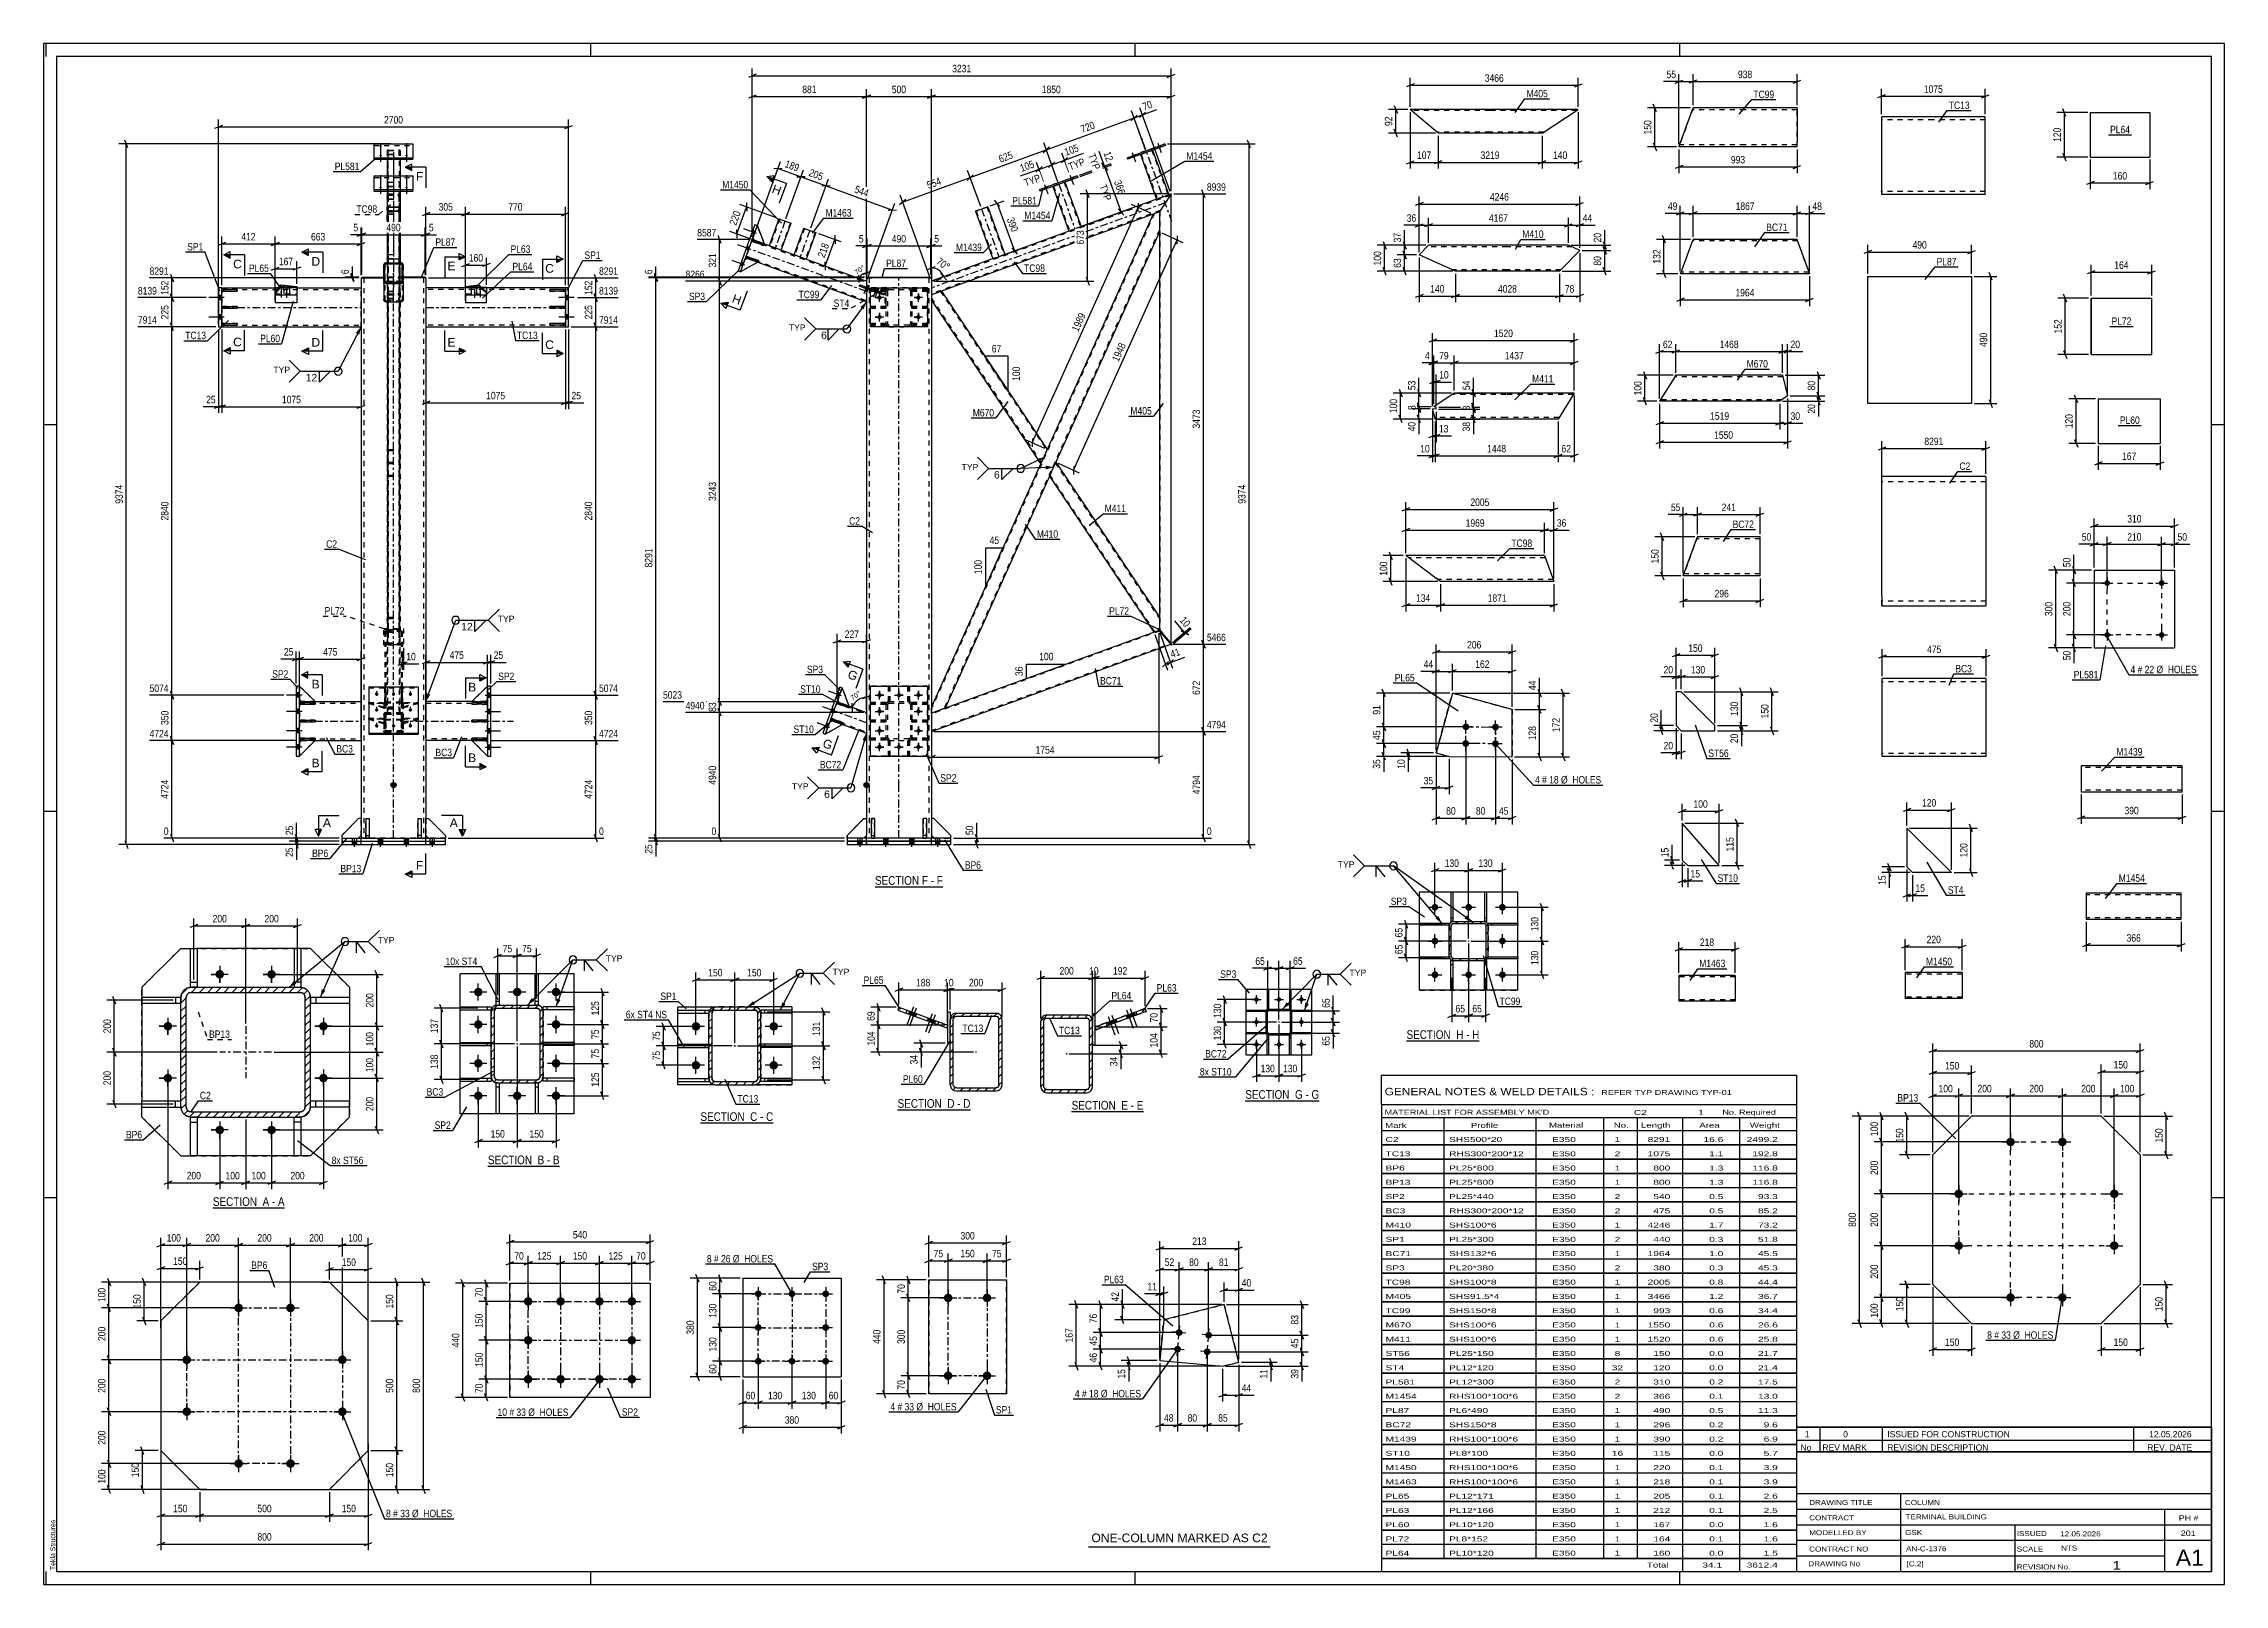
# Model space of a CAD drawing. Header units: millimetres. Extents: x 0 to 841, y 0 to 594.
import ezdxf

# ---------------------------------------------------------------- set-up
doc = ezdxf.new("R2010")
doc.units = ezdxf.units.MM
doc.linetypes.add('DXK_LINE_DOT2', pattern=[3.9198, 1.9599, -1.9599])
doc.linetypes.add('DXK_LINE_DOT3', pattern=[5.9187, 2.979, -0.9799, 0.9799, -0.9799])
doc.styles.add('Arial', font='arial.ttf', dxfattribs={"height": 0.2})
doc.styles.add('Arial Narrow', font='ARIALN.TTF', dxfattribs={"height": 0.2})

# ---------------------------------------------------------------- blocks, each defined once
blk = doc.blocks.new('Unknown-682121855-18 - 4412')
at = {"color": 6, "linetype": 'Continuous'}
blk.add_line((525.6, 209.53), (553.67, 209.53), dxfattribs=at)
at = {"color": 0, "linetype": 'Continuous'}
blk.add_wipeout([(543.71, 210.28), (543.71, 213.78), (525.6, 213.78), (525.6, 210.28)], dxfattribs=at)
blk.add_wipeout([(547.53, 210.28), (547.53, 213.78), (544.76, 213.78), (544.76, 210.28)], dxfattribs=at)
at = {"color": 7, "linetype": 'Continuous', "style": 'Arial Narrow'}
blk.add_text('SECTION ', height=3.34, dxfattribs=at).set_placement((525.6, 210.28))
at = {"color": 0, "linetype": 'Continuous'}
blk.add_wipeout([(549.85, 210.28), (549.85, 213.78), (548.58, 213.78), (548.58, 210.28)], dxfattribs=at)
blk.add_wipeout([(553.67, 210.28), (553.67, 213.78), (550.9, 213.78), (550.9, 210.28)], dxfattribs=at)
at = {"color": 7, "linetype": 'Continuous', "style": 'Arial Narrow'}
for s, p in [('H', (544.76, 210.28)), ('-', (548.58, 210.28)), ('H', (550.9, 210.28))]:
    blk.add_text(s, height=3.34, dxfattribs=at).set_placement(p)
blk = doc.blocks.new('Unknown-682121855-1161')
at = {"color": 5, "linetype": 'Continuous'}
for p, q in [((841, 594), (0, 594)), ((0, 594), (0, 0)), ((1, 589), (1, 594)), ((836, 589), (5, 589)), ((5, 589), (5, 5)), ((211, 589), (211, 594)), ((421, 589), (421, 594)), ((631, 589), (631, 594)), ((836, 5), (836, 589)), ((841, 0), (841, 594)), ((5, 447), (0, 447)), ((841, 447), (836, 447)), ((5, 298), (0, 298)), ((841, 298), (836, 298)), ((5, 149), (0, 149)), ((841, 149), (836, 149)), ((0, 0), (841, 0)), ((1, 0), (1, 5)), ((5, 5), (836, 5)), ((211, 0), (211, 5)), ((421, 0), (421, 5)), ((631, 0), (631, 5))]:
    blk.add_line(p, q, dxfattribs=at)
at = {"color": 174, "linetype": 'Continuous', "style": 'Arial'}
blk.add_text('Tekla Structures', height=1.9102, rotation=90, dxfattribs=at).set_placement((4.5, 5.5))
blk = doc.blocks.new('Unknown-682121855-11 - 6415')
at = {"color": 6, "linetype": 'Continuous'}
blk.add_line((320.62, 268.96), (346.77, 268.96), dxfattribs=at)
at = {"color": 0, "linetype": 'Continuous'}
blk.add_wipeout([(337.67, 269.71), (337.67, 273.21), (320.62, 273.21), (320.62, 269.71)], dxfattribs=at)
blk.add_wipeout([(341.06, 269.71), (341.06, 273.21), (338.72, 273.21), (338.72, 269.71)], dxfattribs=at)
at = {"color": 7, "linetype": 'Continuous', "style": 'Arial Narrow'}
blk.add_text('SECTION', height=3.34, dxfattribs=at).set_placement((320.62, 269.71))
at = {"color": 0, "linetype": 'Continuous'}
blk.add_wipeout([(343.38, 269.71), (343.38, 273.21), (342.11, 273.21), (342.11, 269.71)], dxfattribs=at)
blk.add_wipeout([(346.77, 269.71), (346.77, 273.21), (344.43, 273.21), (344.43, 269.71)], dxfattribs=at)
at = {"color": 7, "linetype": 'Continuous', "style": 'Arial Narrow'}
for s, p in [('F', (338.72, 269.71)), ('-', (342.11, 269.71)), ('F', (344.43, 269.71))]:
    blk.add_text(s, height=3.34, dxfattribs=at).set_placement(p)
blk = doc.blocks.new('Unknown-682121855-13 - 5292')
at = {"color": 6, "linetype": 'Continuous'}
blk.add_line((65.28, 145.15), (92.92, 145.15), dxfattribs=at)
at = {"color": 0, "linetype": 'Continuous'}
blk.add_wipeout([(83.39, 145.9), (83.39, 149.4), (65.28, 149.4), (65.28, 145.9)], dxfattribs=at)
blk.add_wipeout([(86.99, 145.9), (86.99, 149.4), (84.44, 149.4), (84.44, 145.9)], dxfattribs=at)
at = {"color": 7, "linetype": 'Continuous', "style": 'Arial Narrow'}
blk.add_text('SECTION ', height=3.34, dxfattribs=at).set_placement((65.28, 145.9))
at = {"color": 0, "linetype": 'Continuous'}
blk.add_wipeout([(89.32, 145.9), (89.32, 149.4), (88.04, 149.4), (88.04, 145.9)], dxfattribs=at)
blk.add_wipeout([(92.92, 145.9), (92.92, 149.4), (90.37, 149.4), (90.37, 145.9)], dxfattribs=at)
at = {"color": 7, "linetype": 'Continuous', "style": 'Arial Narrow'}
for s, p in [('A', (84.44, 145.9)), ('-', (88.04, 145.9)), ('A', (90.37, 145.9))]:
    blk.add_text(s, height=3.34, dxfattribs=at).set_placement(p)
blk = doc.blocks.new('Unknown-682121855-14 - 5598')
at = {"color": 6, "linetype": 'Continuous'}
blk.add_line((171.35, 161.23), (199, 161.23), dxfattribs=at)
at = {"color": 0, "linetype": 'Continuous'}
blk.add_wipeout([(189.46, 161.98), (189.46, 165.48), (171.35, 165.48), (171.35, 161.98)], dxfattribs=at)
blk.add_wipeout([(193.06, 161.98), (193.06, 165.48), (190.51, 165.48), (190.51, 161.98)], dxfattribs=at)
at = {"color": 7, "linetype": 'Continuous', "style": 'Arial Narrow'}
blk.add_text('SECTION ', height=3.34, dxfattribs=at).set_placement((171.35, 161.98))
at = {"color": 0, "linetype": 'Continuous'}
blk.add_wipeout([(195.39, 161.98), (195.39, 165.48), (194.11, 165.48), (194.11, 161.98)], dxfattribs=at)
blk.add_wipeout([(199, 161.98), (199, 165.48), (196.44, 165.48), (196.44, 161.98)], dxfattribs=at)
at = {"color": 7, "linetype": 'Continuous', "style": 'Arial Narrow'}
for s, p in [('B', (190.51, 161.98)), ('-', (194.11, 161.98)), ('B', (196.44, 161.98))]:
    blk.add_text(s, height=3.34, dxfattribs=at).set_placement(p)
blk = doc.blocks.new('Unknown-682121855-15 - 5052')
at = {"color": 6, "linetype": 'Continuous'}
blk.add_line((253.3, 177.91), (281.37, 177.91), dxfattribs=at)
at = {"color": 0, "linetype": 'Continuous'}
blk.add_wipeout([(271.41, 178.66), (271.41, 182.16), (253.3, 182.16), (253.3, 178.66)], dxfattribs=at)
blk.add_wipeout([(275.23, 178.66), (275.23, 182.16), (272.46, 182.16), (272.46, 178.66)], dxfattribs=at)
at = {"color": 7, "linetype": 'Continuous', "style": 'Arial Narrow'}
blk.add_text('SECTION ', height=3.34, dxfattribs=at).set_placement((253.3, 178.66))
at = {"color": 0, "linetype": 'Continuous'}
blk.add_wipeout([(277.55, 178.66), (277.55, 182.16), (276.28, 182.16), (276.28, 178.66)], dxfattribs=at)
blk.add_wipeout([(281.37, 178.66), (281.37, 182.16), (278.6, 182.16), (278.6, 178.66)], dxfattribs=at)
at = {"color": 7, "linetype": 'Continuous', "style": 'Arial Narrow'}
for s, p in [('C', (272.46, 178.66)), ('-', (276.28, 178.66)), ('C', (278.6, 178.66))]:
    blk.add_text(s, height=3.34, dxfattribs=at).set_placement(p)
blk = doc.blocks.new('Unknown-682121855-16 - 4889')
at = {"color": 6, "linetype": 'Continuous'}
blk.add_line((329.34, 182.98), (357.41, 182.98), dxfattribs=at)
at = {"color": 0, "linetype": 'Continuous'}
blk.add_wipeout([(347.45, 183.73), (347.45, 187.23), (329.34, 187.23), (329.34, 183.73)], dxfattribs=at)
blk.add_wipeout([(351.27, 183.73), (351.27, 187.23), (348.5, 187.23), (348.5, 183.73)], dxfattribs=at)
at = {"color": 7, "linetype": 'Continuous', "style": 'Arial Narrow'}
blk.add_text('SECTION ', height=3.34, dxfattribs=at).set_placement((329.34, 183.73))
at = {"color": 0, "linetype": 'Continuous'}
blk.add_wipeout([(353.59, 183.73), (353.59, 187.23), (352.32, 187.23), (352.32, 183.73)], dxfattribs=at)
blk.add_wipeout([(357.41, 183.73), (357.41, 187.23), (354.64, 187.23), (354.64, 183.73)], dxfattribs=at)
at = {"color": 7, "linetype": 'Continuous', "style": 'Arial Narrow'}
for s, p in [('D', (348.5, 183.73)), ('-', (352.32, 183.73)), ('D', (354.64, 183.73))]:
    blk.add_text(s, height=3.34, dxfattribs=at).set_placement(p)
blk = doc.blocks.new('Unknown-682121855-17 - 4726')
at = {"color": 6, "linetype": 'Continuous'}
blk.add_line((396.46, 182.29), (424.11, 182.29), dxfattribs=at)
at = {"color": 0, "linetype": 'Continuous'}
blk.add_wipeout([(414.57, 183.04), (414.57, 186.54), (396.46, 186.54), (396.46, 183.04)], dxfattribs=at)
blk.add_wipeout([(418.18, 183.04), (418.18, 186.54), (415.62, 186.54), (415.62, 183.04)], dxfattribs=at)
at = {"color": 7, "linetype": 'Continuous', "style": 'Arial Narrow'}
blk.add_text('SECTION ', height=3.34, dxfattribs=at).set_placement((396.46, 183.04))
at = {"color": 0, "linetype": 'Continuous'}
blk.add_wipeout([(420.5, 183.04), (420.5, 186.54), (419.23, 186.54), (419.23, 183.04)], dxfattribs=at)
blk.add_wipeout([(424.11, 183.04), (424.11, 186.54), (421.55, 186.54), (421.55, 183.04)], dxfattribs=at)
at = {"color": 7, "linetype": 'Continuous', "style": 'Arial Narrow'}
for s, p in [('E', (415.62, 183.04)), ('E', (421.55, 183.04)), ('-', (419.23, 183.04))]:
    blk.add_text(s, height=3.34, dxfattribs=at).set_placement(p)
blk = doc.blocks.new('Unknown-682121855-32 - 29420')
at = {"color": 6, "linetype": 'Continuous'}
blk.add_line((463.43, 186.45), (491.93, 186.45), dxfattribs=at)
at = {"color": 0, "linetype": 'Continuous'}
blk.add_wipeout([(481.54, 187.2), (481.54, 190.7), (463.43, 190.7), (463.43, 187.2)], dxfattribs=at)
blk.add_wipeout([(485.57, 187.2), (485.57, 190.7), (482.59, 190.7), (482.59, 187.2)], dxfattribs=at)
at = {"color": 7, "linetype": 'Continuous', "style": 'Arial Narrow'}
blk.add_text('SECTION ', height=3.34, dxfattribs=at).set_placement((463.43, 187.2))
at = {"color": 0, "linetype": 'Continuous'}
blk.add_wipeout([(487.9, 187.2), (487.9, 190.7), (486.62, 190.7), (486.62, 187.2)], dxfattribs=at)
blk.add_wipeout([(491.93, 187.2), (491.93, 190.7), (488.95, 190.7), (488.95, 187.2)], dxfattribs=at)
at = {"color": 7, "linetype": 'Continuous', "style": 'Arial Narrow'}
for s, p in [('G', (482.59, 187.2)), ('-', (486.62, 187.2)), ('G', (488.95, 187.2))]:
    blk.add_text(s, height=3.34, dxfattribs=at).set_placement(p)
blk = doc.blocks.new('Part-682121855-4505 - 4412')
at = {"color": 2, "linetype": 'Continuous'}
for p, q in [((555.66, 267.03), (555.66, 255.53)), ((555.66, 267.03), (556.46, 267.03)), ((556.46, 267.03), (556.46, 255.53)), ((555.66, 255.53), (556.46, 255.53))]:
    blk.add_line(p, q, dxfattribs=at)
at = {"color": 7, "linetype": 'DXK_LINE_DOT2'}
for p, q in [((555.66, 257.03), (556.46, 257.03)), ((556.46, 255.53), (555.66, 255.53))]:
    blk.add_line(p, q, dxfattribs=at)
blk = doc.blocks.new('Part-682121855-4457 - 4412')
at = {"color": 2, "linetype": 'Continuous'}
for p, q in [((530.56, 229.03), (530.56, 267.03)), ((530.56, 267.03), (568.56, 267.03)), ((568.56, 229.03), (568.56, 267.03)), ((568.56, 229.03), (530.56, 229.03))]:
    blk.add_line(p, q, dxfattribs=at)
at = {"color": 7, "linetype": 'DXK_LINE_DOT2'}
for p, q in [((530.56, 267.03), (543.46, 267.03)), ((530.56, 229.03), (568.56, 229.03))]:
    blk.add_line(p, q, dxfattribs=at)
blk = doc.blocks.new('Part-682121855-4421 - 4412')
at = {"linetype": 'Continuous'}
h = blk.add_hatch(dxfattribs=at)
h.set_pattern_fill('', scale=0.7, style=0, pattern_type=0)
h.set_pattern_definition([(45, (555.4646, 240.5264), (-1.57154, 1.57154), [])])
h.paths.add_polyline_path([(543.66, 240.53), (555.46, 240.53), (556.08, 240.65), (556.6, 241), (556.94, 241.51), (557.06, 242.13), (557.06, 253.93), (556.94, 254.54), (556.6, 255.06), (556.08, 255.4), (555.46, 255.53), (543.66, 255.53), (543.05, 255.4), (542.53, 255.06), (542.19, 254.54), (542.06, 253.93), (542.06, 242.13), (542.19, 241.51), (542.53, 241), (543.05, 240.65)])
h.paths.add_polyline_path([(542.93, 241.82), (542.86, 242.13), (542.86, 253.93), (542.93, 254.23), (543.1, 254.49), (543.36, 254.67), (543.66, 254.73), (555.46, 254.73), (555.77, 254.67), (556.03, 254.49), (556.2, 254.23), (556.26, 253.93), (556.26, 242.13), (556.2, 241.82), (556.03, 241.56), (555.77, 241.39), (555.46, 241.33), (543.66, 241.33), (543.36, 241.39), (543.1, 241.56)])
blk.add_hatch(color=246, dxfattribs=at).paths.add_polyline_path([(549.56, 247.93, -1), (549.56, 248.13, -1)])
at = {"color": 7, "linetype": 'DXK_LINE_DOT2'}
for p, q in [((542.06, 253.93), (542.19, 254.54)), ((542.06, 253.93), (542.06, 242.13)), ((542.93, 254.23), (542.86, 253.93)), ((542.86, 242.13), (542.86, 253.93)), ((543.05, 255.4), (543.66, 255.53)), ((543.66, 254.73), (543.36, 254.67)), ((543.66, 255.53), (555.46, 255.53)), ((543.66, 254.73), (555.46, 254.73)), ((555.46, 255.53), (556.08, 255.4)), ((555.77, 254.67), (555.46, 254.73)), ((556.26, 253.93), (556.2, 254.23)), ((556.26, 242.13), (556.26, 253.93)), ((556.94, 254.54), (557.06, 253.93)), ((557.06, 253.93), (557.06, 242.13)), ((542.19, 241.51), (542.06, 242.13)), ((542.86, 242.13), (542.93, 241.82)), ((543.66, 240.53), (543.05, 240.65)), ((543.36, 241.39), (543.66, 241.33)), ((543.66, 241.33), (555.46, 241.33)), ((543.66, 240.53), (555.46, 240.53)), ((555.46, 241.33), (555.77, 241.39)), ((556.08, 240.65), (555.46, 240.53)), ((556.2, 241.82), (556.26, 242.13)), ((557.06, 242.13), (556.94, 241.51))]:
    blk.add_line(p, q, dxfattribs=at)
at = {"color": 2, "linetype": 'Continuous'}
for p, q in [((542.19, 254.54), (542.06, 253.93)), ((542.06, 253.93), (542.06, 253.93)), ((542.06, 242.13), (542.06, 253.93)), ((542.86, 253.93), (542.93, 254.23)), ((542.86, 253.93), (542.86, 253.93)), ((542.86, 242.13), (542.86, 253.93)), ((543.66, 255.53), (543.05, 255.4)), ((543.36, 254.67), (543.66, 254.73)), ((543.66, 255.53), (543.66, 255.53)), ((543.66, 255.53), (555.46, 255.53)), ((543.66, 254.73), (543.66, 254.73)), ((543.66, 254.73), (555.46, 254.73)), ((555.46, 255.53), (555.46, 255.53)), ((556.08, 255.4), (555.46, 255.53)), ((555.46, 254.73), (555.46, 254.73)), ((555.46, 254.73), (555.77, 254.67)), ((556.2, 254.23), (556.26, 253.93)), ((556.26, 253.93), (556.26, 253.93)), ((556.26, 242.13), (556.26, 253.93)), ((557.06, 253.93), (556.94, 254.54)), ((557.06, 253.93), (557.06, 253.93)), ((557.06, 242.13), (557.06, 253.93)), ((542.06, 242.13), (542.06, 242.13)), ((542.06, 242.13), (542.19, 241.51)), ((542.86, 242.13), (542.86, 242.13)), ((542.93, 241.82), (542.86, 242.13)), ((543.05, 240.65), (543.66, 240.53)), ((543.66, 241.33), (543.36, 241.39)), ((543.66, 241.33), (543.66, 241.33)), ((543.66, 241.33), (555.46, 241.33)), ((543.66, 240.53), (543.66, 240.53)), ((543.66, 240.53), (555.46, 240.53)), ((555.77, 241.39), (555.46, 241.33)), ((555.46, 241.33), (555.46, 241.33)), ((555.46, 240.53), (556.08, 240.65)), ((555.46, 240.53), (555.46, 240.53)), ((556.26, 242.13), (556.2, 241.82)), ((556.26, 242.13), (556.26, 242.13)), ((556.94, 241.51), (557.06, 242.13)), ((557.06, 242.13), (557.06, 242.13))]:
    blk.add_line(p, q, dxfattribs=at)
at = {"color": 246, "linetype": 'DXK_LINE_DOT2'}
blk.add_line((549.56, 248.03), (549.56, 248.03), dxfattribs=at)
at = {"color": 246, "linetype": 'Continuous'}
blk.add_circle((549.56, 248.03), 0.1, dxfattribs=at)
at = {"color": 7, "linetype": 'DXK_LINE_DOT2'}
for centre, radius, start, end in [((543.66, 253.93), 1.6, 112.5, 157.5), ((543.66, 253.93), 0.8, 112.5, 157.5), ((555.46, 253.93), 0.8, 22.5, 67.5), ((555.46, 253.93), 1.6, 22.5, 67.5), ((543.66, 242.13), 1.6, 202.5, 247.5), ((543.66, 242.13), 0.8, 202.5, 247.5), ((555.46, 242.13), 0.8, 292.5, 337.5), ((555.46, 242.13), 1.6, 292.5, 337.5)]:
    blk.add_arc(centre, radius, start, end, dxfattribs=at)
at = {"color": 2, "linetype": 'Continuous'}
for centre, radius, start, end in [((543.66, 253.93), 1.6, 112.5, 157.5), ((543.66, 253.93), 0.8, 112.5, 157.5), ((555.46, 253.93), 0.8, 22.5, 67.5), ((555.46, 253.93), 1.6, 22.5, 67.5), ((543.66, 242.13), 1.6, 202.5, 247.5), ((543.66, 242.13), 0.8, 202.5, 247.5), ((555.46, 242.13), 0.8, 292.5, 337.5), ((555.46, 242.13), 1.6, 292.5, 337.5)]:
    blk.add_arc(centre, radius, start, end, dxfattribs=at)
blk = doc.blocks.new('Part-682121855-4490 - 4412')
at = {"color": 2, "linetype": 'Continuous'}
for p, q in [((542.66, 240.53), (543.46, 240.53)), ((542.66, 229.03), (542.66, 240.53)), ((543.46, 240.53), (543.46, 229.03)), ((543.46, 229.03), (542.66, 229.03))]:
    blk.add_line(p, q, dxfattribs=at)
at = {"color": 7, "linetype": 'DXK_LINE_DOT2'}
for p, q in [((543.46, 240.53), (542.66, 240.53)), ((542.66, 239.03), (543.46, 239.03))]:
    blk.add_line(p, q, dxfattribs=at)
blk = doc.blocks.new('Part-682121855-4495 - 4412')
at = {"color": 2, "linetype": 'Continuous'}
for p, q in [((555.66, 240.53), (556.46, 240.53)), ((555.66, 229.03), (555.66, 240.53)), ((556.46, 240.53), (556.46, 229.03)), ((556.46, 229.03), (555.66, 229.03))]:
    blk.add_line(p, q, dxfattribs=at)
at = {"color": 7, "linetype": 'DXK_LINE_DOT2'}
for p, q in [((556.46, 240.53), (555.66, 240.53)), ((555.66, 239.03), (556.46, 239.03))]:
    blk.add_line(p, q, dxfattribs=at)
blk = doc.blocks.new('Part-682121855-4500 - 4412')
at = {"color": 2, "linetype": 'Continuous'}
for p, q in [((542.66, 267.03), (542.66, 255.53)), ((542.66, 267.03), (543.46, 267.03)), ((543.46, 267.03), (543.46, 255.53)), ((542.66, 255.53), (543.46, 255.53))]:
    blk.add_line(p, q, dxfattribs=at)
at = {"color": 7, "linetype": 'DXK_LINE_DOT2'}
for p, q in [((542.66, 257.03), (543.46, 257.03)), ((543.46, 255.53), (542.66, 255.53))]:
    blk.add_line(p, q, dxfattribs=at)
blk = doc.blocks.new('Part-682121855-4510 - 4412')
at = {"color": 2, "linetype": 'Continuous'}
for p, q in [((530.56, 241.93), (542.06, 241.93)), ((530.56, 241.13), (530.56, 241.93)), ((542.06, 241.13), (530.56, 241.13)), ((542.06, 241.93), (542.06, 241.13))]:
    blk.add_line(p, q, dxfattribs=at)
at = {"color": 7, "linetype": 'DXK_LINE_DOT2'}
blk.add_line((540.56, 241.13), (540.56, 241.93), dxfattribs=at)
blk = doc.blocks.new('Part-682121855-4515 - 4412')
at = {"color": 2, "linetype": 'Continuous'}
for p, q in [((530.56, 254.93), (542.06, 254.93)), ((530.56, 254.13), (530.56, 254.93)), ((542.06, 254.13), (530.56, 254.13)), ((542.06, 254.93), (542.06, 254.13))]:
    blk.add_line(p, q, dxfattribs=at)
at = {"color": 7, "linetype": 'DXK_LINE_DOT2'}
blk.add_line((540.56, 254.13), (540.56, 254.93), dxfattribs=at)
blk = doc.blocks.new('Part-682121855-4520 - 4412')
at = {"color": 2, "linetype": 'Continuous'}
for p, q in [((557.06, 241.13), (557.06, 241.93)), ((557.06, 241.93), (568.56, 241.93)), ((568.56, 241.13), (557.06, 241.13)), ((568.56, 241.93), (568.56, 241.13))]:
    blk.add_line(p, q, dxfattribs=at)
at = {"color": 7, "linetype": 'DXK_LINE_DOT2'}
blk.add_line((558.56, 241.13), (558.56, 241.93), dxfattribs=at)
blk = doc.blocks.new('Part-682121855-4525 - 4412')
at = {"color": 2, "linetype": 'Continuous'}
for p, q in [((557.06, 254.13), (557.06, 254.93)), ((557.06, 254.93), (568.56, 254.93)), ((568.56, 254.13), (557.06, 254.13)), ((568.56, 254.93), (568.56, 254.13))]:
    blk.add_line(p, q, dxfattribs=at)
at = {"color": 7, "linetype": 'DXK_LINE_DOT2'}
blk.add_line((558.56, 254.13), (558.56, 254.93), dxfattribs=at)
blk = doc.blocks.new('Bolt-682121855-4541 - 4412')
at = {"linetype": 'Continuous'}
for points in [[(536.56, 262.33, -1), (536.56, 259.73, -1)], [(549.56, 262.33, -1), (549.56, 259.73, -1)], [(562.56, 262.33, -1), (562.56, 259.73, -1)], [(536.56, 249.33, -1), (536.56, 246.73, -1)], [(562.56, 249.33, -1), (562.56, 246.73, -1)], [(536.56, 236.33, -1), (536.56, 233.73, -1)], [(549.56, 236.33, -1), (549.56, 233.73, -1)], [(562.56, 236.33, -1), (562.56, 233.73, -1)]]:
    blk.add_hatch(color=1, dxfattribs=at).paths.add_polyline_path(points)
at = {"color": 1, "linetype": 'Continuous'}
for p, q in [((533.96, 261.03), (539.16, 261.03)), ((536.56, 258.43), (536.56, 263.63)), ((546.96, 261.03), (552.16, 261.03)), ((549.56, 258.43), (549.56, 263.63)), ((559.96, 261.03), (565.16, 261.03)), ((562.56, 258.43), (562.56, 263.63)), ((533.96, 248.03), (539.16, 248.03)), ((536.56, 245.43), (536.56, 250.63)), ((559.96, 248.03), (565.16, 248.03)), ((562.56, 245.43), (562.56, 250.63)), ((536.56, 232.43), (536.56, 237.63)), ((549.56, 232.43), (549.56, 237.63)), ((562.56, 232.43), (562.56, 237.63)), ((533.96, 235.03), (539.16, 235.03)), ((546.96, 235.03), (552.16, 235.03)), ((559.96, 235.03), (565.16, 235.03))]:
    blk.add_line(p, q, dxfattribs=at)
blk = doc.blocks.new('Part-682121855-6436 - 6415')
at = {"color": 7, "linetype": 'DXK_LINE_DOT2'}
for p, q in [((324.85, 499.2), (318.85, 499.2)), ((318.85, 499.2), (318.85, 498.6)), ((318.85, 498.6), (324.85, 498.6)), ((324.1, 498.6), (324.1, 499.2)), ((324.85, 498.6), (324.85, 499.2))]:
    blk.add_line(p, q, dxfattribs=at)
blk = doc.blocks.new('Part-682121855-6425 - 6415')
at = {"color": 7, "linetype": 'DXK_LINE_DOT2'}
for p, q in [((318.85, 486.05), (324.85, 486.05)), ((318.85, 485.45), (318.85, 486.05)), ((324.85, 485.45), (318.85, 485.45)), ((324.1, 485.45), (324.1, 486.05)), ((324.85, 486.05), (324.85, 485.45))]:
    blk.add_line(p, q, dxfattribs=at)
blk = doc.blocks.new('Part-682121855-6481 - 6415')
at = {"color": 7, "linetype": 'DXK_LINE_DOT2'}
for p, q in [((434.49, 535.54), (342.35, 502.01)), ((433.92, 535.76), (431.33, 534.82)), ((434.85, 536.1), (434.64, 535.77)), ((434.67, 535.82), (434.8, 536.02)), ((434.8, 536.02), (434.82, 536.06)), ((434.82, 536.06), (434.85, 536.1)), ((430.64, 529.67), (342.35, 497.54)), ((400.09, 523.45), (397.56, 522.53)), ((430.28, 529.12), (427.85, 528.23)), ((430.46, 529.4), (430.28, 529.12)), ((370.73, 512.76), (366.59, 511.26)), ((342.35, 502.43), (342.35, 497.11)), ((346.2, 498.52), (342.35, 497.11))]:
    blk.add_line(p, q, dxfattribs=at)
at = {"color": 7, "linetype": 'DXK_LINE_DOT3'}
blk.add_line((432.56, 532.61), (342.35, 499.77), dxfattribs=at)
at = {"color": 2, "linetype": 'Continuous'}
for p, q in [((431.33, 534.82), (400.09, 523.45)), ((434.67, 535.82), (430.46, 529.4)), ((434.85, 536.1), (433.92, 535.76)), ((427.85, 528.23), (346.2, 498.52)), ((397.56, 522.53), (370.73, 512.76)), ((366.59, 511.26), (342.35, 502.43))]:
    blk.add_line(p, q, dxfattribs=at)
blk = doc.blocks.new('Part-682121855-6421 - 6415')
at = {"color": 2, "linetype": 'Continuous'}
for p, q in [((317.6, 503.68), (317.6, 503.98)), ((317.6, 503.98), (342.1, 503.98)), ((318.44, 503.68), (317.6, 503.68)), ((342.1, 503.68), (341.26, 503.68)), ((342.1, 503.98), (342.1, 503.68))]:
    blk.add_line(p, q, dxfattribs=at)
at = {"color": 7, "linetype": 'DXK_LINE_DOT2'}
blk.add_line((341.26, 503.68), (318.44, 503.68), dxfattribs=at)
blk = doc.blocks.new('Part-682121855-6486 - 6415')
at = {"color": 7, "linetype": 'DXK_LINE_DOT2'}
for p, q in [((273.28, 518.48), (270.72, 511.43)), ((273.14, 518.1), (317.35, 502.01)), ((273.99, 518.22), (277.98, 516.77)), ((270.85, 511.8), (317.35, 494.88)), ((271.42, 511.17), (275.41, 509.72)), ((317.35, 502.43), (317.35, 494.45))]:
    blk.add_line(p, q, dxfattribs=at)
at = {"color": 7, "linetype": 'DXK_LINE_DOT3'}
blk.add_line((317.35, 498.44), (272, 514.95), dxfattribs=at)
at = {"color": 2, "linetype": 'Continuous'}
for p, q in [((273.28, 518.48), (273.99, 518.22)), ((277.98, 516.77), (317.35, 502.43)), ((270.72, 511.43), (271.42, 511.17)), ((275.41, 509.72), (317.35, 494.45))]:
    blk.add_line(p, q, dxfattribs=at)
blk = doc.blocks.new('Part-682121855-6422 - 6415')
at = {"color": 2, "linetype": 'Continuous'}
for p, q in [((318.85, 484.83), (318.85, 499.83)), ((318.85, 499.83), (340.85, 499.83)), ((340.85, 499.83), (340.85, 484.83)), ((340.85, 484.83), (318.85, 484.83))]:
    blk.add_line(p, q, dxfattribs=at)
blk = doc.blocks.new('Part-682121855-6423 - 6415')
at = {"color": 7, "linetype": 'DXK_LINE_DOT2'}
for p, q in [((318.85, 492.63), (324.85, 492.63)), ((318.85, 492.03), (318.85, 492.63)), ((324.85, 492.03), (318.85, 492.03)), ((324.1, 492.03), (324.1, 492.63)), ((324.85, 492.63), (324.85, 492.03))]:
    blk.add_line(p, q, dxfattribs=at)
blk = doc.blocks.new('Part-682121855-6424 - 6415')
at = {"color": 7, "linetype": 'DXK_LINE_DOT2'}
for p, q in [((318.85, 499.2), (324.85, 499.2)), ((318.85, 498.6), (318.85, 499.2)), ((324.85, 498.6), (318.85, 498.6)), ((324.1, 498.6), (324.1, 499.2)), ((324.85, 499.2), (324.85, 498.6))]:
    blk.add_line(p, q, dxfattribs=at)
blk = doc.blocks.new('Part-682121855-6426 - 6415')
at = {"color": 7, "linetype": 'DXK_LINE_DOT2'}
for p, q in [((334.85, 492.03), (334.85, 492.63)), ((334.85, 492.63), (340.85, 492.63)), ((340.85, 492.03), (334.85, 492.03)), ((335.6, 492.03), (335.6, 492.63)), ((340.85, 492.63), (340.85, 492.03))]:
    blk.add_line(p, q, dxfattribs=at)
blk = doc.blocks.new('Part-682121855-6491 - 6415')
at = {"color": 7, "linetype": 'DXK_LINE_DOT2'}
for p, q in [((306.01, 340.28), (303.45, 333.24)), ((305.87, 339.91), (317.35, 335.73)), ((306.71, 340.03), (310.71, 338.57)), ((303.58, 333.61), (317.35, 328.6)), ((304.15, 332.98), (308.14, 331.53)), ((317.35, 336.16), (317.35, 328.18))]:
    blk.add_line(p, q, dxfattribs=at)
at = {"color": 7, "linetype": 'DXK_LINE_DOT3'}
blk.add_line((317.35, 332.17), (304.73, 336.76), dxfattribs=at)
at = {"color": 2, "linetype": 'Continuous'}
for p, q in [((306.01, 340.28), (306.71, 340.03)), ((310.71, 338.57), (317.35, 336.16)), ((303.45, 333.24), (304.15, 332.98)), ((308.14, 331.53), (317.35, 328.18))]:
    blk.add_line(p, q, dxfattribs=at)
blk = doc.blocks.new('Part-682121855-6427 - 6415')
at = {"color": 7, "linetype": 'DXK_LINE_DOT2'}
for p, q in [((340.85, 499.2), (334.85, 499.2)), ((334.85, 499.2), (334.85, 498.6)), ((334.85, 498.6), (340.85, 498.6)), ((335.6, 498.6), (335.6, 499.2)), ((340.85, 498.6), (340.85, 499.2))]:
    blk.add_line(p, q, dxfattribs=at)
blk = doc.blocks.new('Part-682121855-6428 - 6415')
at = {"color": 7, "linetype": 'DXK_LINE_DOT2'}
for p, q in [((340.85, 486.05), (334.85, 486.05)), ((334.85, 486.05), (334.85, 485.45)), ((334.85, 485.45), (340.85, 485.45)), ((335.6, 485.45), (335.6, 486.05)), ((340.85, 485.45), (340.85, 486.05))]:
    blk.add_line(p, q, dxfattribs=at)
blk = doc.blocks.new('Part-682121855-6429 - 6415')
at = {"color": 2, "linetype": 'Continuous'}
for p, q in [((324.35, 500.02), (324.35, 499.83)), ((324.35, 500.02), (324.85, 500.02)), ((324.85, 500.02), (324.85, 499.83))]:
    blk.add_line(p, q, dxfattribs=at)
at = {"color": 7, "linetype": 'DXK_LINE_DOT2'}
for p, q in [((324.35, 499.83), (324.35, 494.02)), ((324.85, 499.83), (324.85, 494.02)), ((324.35, 494.02), (324.85, 494.02))]:
    blk.add_line(p, q, dxfattribs=at)
blk = doc.blocks.new('Part-682121855-6430 - 6415')
at = {"color": 7, "linetype": 'DXK_LINE_DOT2'}
for p, q in [((324.85, 500.02), (324.35, 500.02)), ((324.35, 500.02), (324.35, 494.02)), ((324.85, 494.02), (324.85, 500.02)), ((324.35, 494.02), (324.85, 494.02))]:
    blk.add_line(p, q, dxfattribs=at)
blk = doc.blocks.new('Part-682121855-6431 - 6415')
at = {"color": 2, "linetype": 'Continuous'}
for p, q in [((309.85, 288.73), (316.35, 295.23)), ((316.35, 295.23), (317.35, 295.23)), ((317.35, 295.23), (317.35, 288.73)), ((309.85, 288.73), (309.85, 287.73)), ((317.35, 288.73), (316.35, 287.73))]:
    blk.add_line(p, q, dxfattribs=at)
at = {"color": 7, "linetype": 'DXK_LINE_DOT2'}
blk.add_line((316.35, 287.73), (309.85, 287.73), dxfattribs=at)
blk = doc.blocks.new('Part-682121855-6496 - 6415')
at = {"color": 2, "linetype": 'Continuous'}
for p, q in [((390.02, 431.98), (387.89, 427.25)), ((390.31, 432.63), (390.02, 431.98)), ((390.31, 432.63), (430.28, 372.91)), ((387.89, 427.25), (428.15, 367.09)), ((430.28, 372.91), (430.28, 371.83)), ((430.28, 371.83), (430.28, 368.17))]:
    blk.add_line(p, q, dxfattribs=at)
at = {"color": 7, "linetype": 'DXK_LINE_DOT2'}
for p, q in [((390.16, 432.3), (430.28, 372.37)), ((390.22, 432.44), (390.31, 432.63)), ((388.03, 427.57), (428.44, 367.2)), ((430.28, 372.83), (430.28, 371.83)), ((430.08, 367.79), (428.15, 367.09)), ((429.95, 368.55), (429.65, 368.29)), ((429.65, 368.29), (430.08, 367.79)), ((430.28, 368.17), (429.95, 368.55))]:
    blk.add_line(p, q, dxfattribs=at)
blk = doc.blocks.new('Part-682121855-6432 - 6415')
at = {"color": 7, "linetype": 'DXK_LINE_DOT2'}
for p, q in [((309.85, 288.73), (316.35, 295.23)), ((316.35, 295.23), (317.35, 295.23)), ((317.35, 295.23), (317.35, 288.73)), ((309.85, 287.73), (309.85, 288.73)), ((316.35, 287.73), (309.85, 287.73)), ((317.35, 288.73), (316.35, 287.73))]:
    blk.add_line(p, q, dxfattribs=at)
blk = doc.blocks.new('Part-682121855-6497 - 6415')
at = {"color": 7, "linetype": 'DXK_LINE_DOT2'}
for p, q in [((340.85, 333.13), (334.85, 333.13)), ((334.85, 333.13), (334.85, 332.53)), ((334.85, 332.53), (340.85, 332.53)), ((335.6, 332.53), (335.6, 333.13)), ((340.85, 332.53), (340.85, 333.13))]:
    blk.add_line(p, q, dxfattribs=at)
blk = doc.blocks.new('Part-682121855-6433 - 6415')
at = {"color": 7, "linetype": 'DXK_LINE_DOT2'}
for p, q in [((334.85, 498.6), (334.85, 499.2)), ((334.85, 499.2), (340.85, 499.2)), ((340.85, 498.6), (334.85, 498.6)), ((335.6, 498.6), (335.6, 499.2)), ((340.85, 499.2), (340.85, 498.6))]:
    blk.add_line(p, q, dxfattribs=at)
blk = doc.blocks.new('Part-682121855-6498 - 6415')
at = {"color": 7, "linetype": 'DXK_LINE_DOT2'}
for p, q in [((340.85, 340), (334.85, 340)), ((334.85, 340), (334.85, 339.4)), ((334.85, 339.4), (340.85, 339.4)), ((335.6, 339.4), (335.6, 340)), ((340.85, 339.4), (340.85, 340))]:
    blk.add_line(p, q, dxfattribs=at)
blk = doc.blocks.new('Part-682121855-6434 - 6415')
at = {"color": 7, "linetype": 'DXK_LINE_DOT2'}
for p, q in [((334.85, 485.45), (334.85, 486.05)), ((334.85, 486.05), (340.85, 486.05)), ((340.85, 485.45), (334.85, 485.45)), ((335.6, 485.45), (335.6, 486.05)), ((340.85, 486.05), (340.85, 485.45))]:
    blk.add_line(p, q, dxfattribs=at)
blk = doc.blocks.new('Part-682121855-6499 - 6415')
at = {"color": 7, "linetype": 'DXK_LINE_DOT2'}
for p, q in [((340.85, 326.25), (334.85, 326.25)), ((334.85, 326.25), (334.85, 325.65)), ((334.85, 325.65), (340.85, 325.65)), ((335.6, 325.65), (335.6, 326.25)), ((340.85, 325.65), (340.85, 326.25))]:
    blk.add_line(p, q, dxfattribs=at)
blk = doc.blocks.new('Part-682121855-6435 - 6415')
at = {"color": 7, "linetype": 'DXK_LINE_DOT2'}
for p, q in [((324.85, 492.63), (318.85, 492.63)), ((318.85, 492.63), (318.85, 492.03)), ((318.85, 492.03), (324.85, 492.03)), ((324.1, 492.03), (324.1, 492.63)), ((324.85, 492.03), (324.85, 492.63))]:
    blk.add_line(p, q, dxfattribs=at)
blk = doc.blocks.new('Part-682121855-6437 - 6415')
at = {"color": 7, "linetype": 'DXK_LINE_DOT2'}
for p, q in [((324.85, 486.05), (318.85, 486.05)), ((318.85, 486.05), (318.85, 485.45)), ((318.85, 485.45), (324.85, 485.45)), ((324.1, 485.45), (324.1, 486.05)), ((324.85, 485.45), (324.85, 486.05))]:
    blk.add_line(p, q, dxfattribs=at)
blk = doc.blocks.new('Part-682121855-6438 - 6415')
at = {"color": 7, "linetype": 'DXK_LINE_DOT2'}
for p, q in [((340.85, 492.63), (334.85, 492.63)), ((334.85, 492.63), (334.85, 492.03)), ((334.85, 492.03), (340.85, 492.03)), ((335.6, 492.03), (335.6, 492.63)), ((340.85, 492.03), (340.85, 492.63))]:
    blk.add_line(p, q, dxfattribs=at)
blk = doc.blocks.new('Part-682121855-6439 - 6415')
at = {"color": 7, "linetype": 'DXK_LINE_DOT2'}
for p, q in [((325.8, 319.33), (325.8, 325.33)), ((325.8, 325.33), (326.4, 325.33)), ((325.8, 324.58), (326.4, 324.58)), ((326.4, 325.33), (326.4, 319.33)), ((326.4, 319.33), (325.8, 319.33))]:
    blk.add_line(p, q, dxfattribs=at)
blk = doc.blocks.new('Part-682121855-6504 - 6415')
at = {"color": 2, "linetype": 'Continuous'}
for p, q in [((346.2, 498.52), (342.35, 497.11)), ((346.2, 498.52), (387.03, 437.52)), ((384.61, 432.15), (342.35, 495.28)), ((387.03, 437.52), (384.61, 432.15))]:
    blk.add_line(p, q, dxfattribs=at)
at = {"color": 7, "linetype": 'DXK_LINE_DOT2'}
for p, q in [((342.35, 497.11), (342.35, 495.28)), ((345.91, 498.41), (386.88, 437.2)), ((342.35, 495.82), (384.75, 432.47)), ((386.94, 437.34), (387.03, 437.52))]:
    blk.add_line(p, q, dxfattribs=at)
blk = doc.blocks.new('Part-682121855-6440 - 6415')
at = {"color": 7, "linetype": 'DXK_LINE_DOT2'}
for p, q in [((333.3, 340.33), (333.3, 346.33)), ((333.3, 346.33), (333.9, 346.33)), ((333.9, 346.33), (333.9, 340.33)), ((333.3, 341.08), (333.9, 341.08)), ((333.9, 340.33), (333.3, 340.33))]:
    blk.add_line(p, q, dxfattribs=at)
blk = doc.blocks.new('Part-682121855-6441 - 6415')
at = {"color": 7, "linetype": 'DXK_LINE_DOT2'}
for p, q in [((325.8, 340.33), (325.8, 346.33)), ((325.8, 346.33), (326.4, 346.33)), ((326.4, 346.33), (326.4, 340.33)), ((325.8, 341.08), (326.4, 341.08)), ((326.4, 340.33), (325.8, 340.33))]:
    blk.add_line(p, q, dxfattribs=at)
blk = doc.blocks.new('Part-682121855-6442 - 6415')
at = {"color": 7, "linetype": 'DXK_LINE_DOT2'}
for p, q in [((324.85, 333.13), (318.85, 333.13)), ((318.85, 333.13), (318.85, 332.53)), ((318.85, 332.53), (324.85, 332.53)), ((324.1, 332.53), (324.1, 333.13)), ((324.85, 332.53), (324.85, 333.13))]:
    blk.add_line(p, q, dxfattribs=at)
blk = doc.blocks.new('Part-682121855-6443 - 6415')
at = {"color": 7, "linetype": 'DXK_LINE_DOT2'}
for p, q in [((324.85, 340), (318.85, 340)), ((318.85, 340), (318.85, 339.4)), ((318.85, 339.4), (324.85, 339.4)), ((324.1, 339.4), (324.1, 340)), ((324.85, 339.4), (324.85, 340))]:
    blk.add_line(p, q, dxfattribs=at)
blk = doc.blocks.new('Part-682121855-6444 - 6415')
at = {"color": 7, "linetype": 'DXK_LINE_DOT2'}
for p, q in [((324.85, 326.25), (318.85, 326.25)), ((318.85, 326.25), (318.85, 325.65)), ((318.85, 325.65), (324.85, 325.65)), ((324.1, 325.65), (324.1, 326.25)), ((324.85, 325.65), (324.85, 326.25))]:
    blk.add_line(p, q, dxfattribs=at)
blk = doc.blocks.new('Part-682121855-6509 - 6415')
at = {"color": 2, "linetype": 'Continuous'}
for p, q in [((307.04, 346.03), (300.54, 328.18)), ((301.48, 327.83), (307.98, 345.69)), ((307.04, 346.03), (307.98, 345.69)), ((300.54, 328.18), (301.48, 327.83))]:
    blk.add_line(p, q, dxfattribs=at)
blk = doc.blocks.new('Part-682121855-6445 - 6415')
at = {"color": 7, "linetype": 'DXK_LINE_DOT2'}
for p, q in [((334.85, 339.4), (334.85, 340)), ((334.85, 340), (340.85, 340)), ((340.85, 339.4), (334.85, 339.4)), ((335.6, 339.4), (335.6, 340)), ((340.85, 340), (340.85, 339.4))]:
    blk.add_line(p, q, dxfattribs=at)
blk = doc.blocks.new('Part-682121855-6446 - 6415')
at = {"color": 7, "linetype": 'DXK_LINE_DOT2'}
for p, q in [((334.85, 325.65), (334.85, 326.25)), ((334.85, 326.25), (340.85, 326.25)), ((340.85, 325.65), (334.85, 325.65)), ((335.6, 325.65), (335.6, 326.25)), ((340.85, 326.25), (340.85, 325.65))]:
    blk.add_line(p, q, dxfattribs=at)
blk = doc.blocks.new('Part-682121855-6447 - 6415')
at = {"color": 7, "linetype": 'DXK_LINE_DOT2'}
for p, q in [((318.85, 333.13), (324.85, 333.13)), ((318.85, 332.53), (318.85, 333.13)), ((324.85, 332.53), (318.85, 332.53)), ((324.1, 332.53), (324.1, 333.13)), ((324.85, 333.13), (324.85, 332.53))]:
    blk.add_line(p, q, dxfattribs=at)
blk = doc.blocks.new('Part-682121855-6448 - 6415')
at = {"color": 7, "linetype": 'DXK_LINE_DOT2'}
for p, q in [((318.85, 340), (324.85, 340)), ((318.85, 339.4), (318.85, 340)), ((324.85, 339.4), (318.85, 339.4)), ((324.1, 339.4), (324.1, 340)), ((324.85, 340), (324.85, 339.4))]:
    blk.add_line(p, q, dxfattribs=at)
blk = doc.blocks.new('Part-682121855-6449 - 6415')
at = {"color": 7, "linetype": 'DXK_LINE_DOT2'}
for p, q in [((318.85, 326.25), (324.85, 326.25)), ((318.85, 325.65), (318.85, 326.25)), ((324.85, 325.65), (318.85, 325.65)), ((324.1, 325.65), (324.1, 326.25)), ((324.85, 326.25), (324.85, 325.65))]:
    blk.add_line(p, q, dxfattribs=at)
blk = doc.blocks.new('Part-682121855-6450 - 6415')
at = {"color": 7, "linetype": 'DXK_LINE_DOT2'}
for p, q in [((333.3, 319.33), (333.3, 325.33)), ((333.3, 325.33), (333.9, 325.33)), ((333.3, 324.58), (333.9, 324.58)), ((333.9, 325.33), (333.9, 319.33)), ((333.9, 319.33), (333.3, 319.33))]:
    blk.add_line(p, q, dxfattribs=at)
blk = doc.blocks.new('Part-682121855-6451 - 6415')
at = {"color": 7, "linetype": 'DXK_LINE_DOT2'}
for p, q in [((318.85, 319.33), (318.85, 346.33)), ((340.85, 346.33), (318.85, 346.33)), ((340.85, 319.33), (340.85, 346.33)), ((340.85, 319.33), (318.85, 319.33))]:
    blk.add_line(p, q, dxfattribs=at)
blk = doc.blocks.new('Part-682121855-6452 - 6415')
at = {"color": 7, "linetype": 'DXK_LINE_DOT2'}
for p, q in [((326.4, 325.33), (325.8, 325.33)), ((325.8, 325.33), (325.8, 319.33)), ((325.8, 324.58), (326.4, 324.58)), ((326.4, 319.33), (326.4, 325.33)), ((325.8, 319.33), (326.4, 319.33))]:
    blk.add_line(p, q, dxfattribs=at)
blk = doc.blocks.new('Part-682121855-6453 - 6415')
at = {"color": 7, "linetype": 'DXK_LINE_DOT2'}
for p, q in [((333.9, 325.33), (333.3, 325.33)), ((333.3, 325.33), (333.3, 319.33)), ((333.3, 324.58), (333.9, 324.58)), ((333.9, 319.33), (333.9, 325.33)), ((333.3, 319.33), (333.9, 319.33))]:
    blk.add_line(p, q, dxfattribs=at)
blk = doc.blocks.new('Part-682121855-6454 - 6415')
at = {"color": 7, "linetype": 'DXK_LINE_DOT2'}
for p, q in [((325.8, 346.33), (325.8, 340.33)), ((326.4, 346.33), (325.8, 346.33)), ((326.4, 340.33), (326.4, 346.33)), ((325.8, 341.08), (326.4, 341.08)), ((325.8, 340.33), (326.4, 340.33))]:
    blk.add_line(p, q, dxfattribs=at)
blk = doc.blocks.new('Part-682121855-6455 - 6415')
at = {"color": 7, "linetype": 'DXK_LINE_DOT2'}
for p, q in [((333.3, 346.33), (333.3, 340.33)), ((333.9, 346.33), (333.3, 346.33)), ((333.9, 340.33), (333.9, 346.33)), ((333.3, 341.08), (333.9, 341.08)), ((333.3, 340.33), (333.9, 340.33))]:
    blk.add_line(p, q, dxfattribs=at)
blk = doc.blocks.new('Part-682121855-6456 - 6415')
at = {"color": 7, "linetype": 'DXK_LINE_DOT2'}
for p, q in [((334.85, 332.53), (334.85, 333.13)), ((334.85, 333.13), (340.85, 333.13)), ((340.85, 332.53), (334.85, 332.53)), ((335.6, 332.53), (335.6, 333.13)), ((340.85, 333.13), (340.85, 332.53))]:
    blk.add_line(p, q, dxfattribs=at)
blk = doc.blocks.new('Part-682121855-6461 - 6415')
at = {"color": 7, "linetype": 'DXK_LINE_DOT2'}
for p, q in [((428.25, 528.38), (342.35, 337.53)), ((430.28, 522.17), (347.23, 337.64)), ((387.03, 437.52), (384.61, 432.15)), ((390.31, 432.63), (387.89, 427.25)), ((342.35, 335.86), (342.35, 338.26)), ((347.62, 337.78), (342.35, 335.86))]:
    blk.add_line(p, q, dxfattribs=at)
at = {"color": 2, "linetype": 'Continuous'}
for p, q in [((427.85, 528.23), (387.03, 437.52)), ((430.28, 521.43), (390.31, 432.63)), ((430.28, 529.12), (427.85, 528.23)), ((430.28, 529.12), (430.28, 521.43)), ((384.61, 432.15), (342.35, 338.26)), ((387.89, 427.25), (347.62, 337.78))]:
    blk.add_line(p, q, dxfattribs=at)
blk = doc.blocks.new('Part-682121855-6466 - 6415')
at = {"color": 2, "linetype": 'Continuous'}
for p, q in [((342.35, 287.73), (309.85, 287.73)), ((309.85, 287.73), (309.85, 286.48)), ((309.85, 286.48), (349.85, 286.48)), ((317.35, 286.48), (317.35, 287.73)), ((342.35, 286.48), (342.35, 287.73)), ((349.85, 287.73), (342.35, 287.73)), ((349.85, 286.48), (349.85, 287.73))]:
    blk.add_line(p, q, dxfattribs=at)
at = {"color": 7, "linetype": 'DXK_LINE_DOT2'}
for p, q in [((317.35, 286.48), (317.35, 287.73)), ((342.35, 286.48), (342.35, 287.73))]:
    blk.add_line(p, q, dxfattribs=at)
blk = doc.blocks.new('Part-682121855-6471 - 6415')
at = {"color": 2, "linetype": 'Continuous'}
for p, q in [((318.85, 319.33), (318.85, 346.33)), ((318.85, 346.33), (340.85, 346.33)), ((340.85, 346.33), (340.85, 319.33)), ((318.85, 319.33), (340.85, 319.33))]:
    blk.add_line(p, q, dxfattribs=at)
blk = doc.blocks.new('Part-682121855-6472 - 6415')
at = {"color": 7, "linetype": 'DXK_LINE_DOT2'}
for p, q in [((324.94, 499.09), (324.85, 498.63)), ((324.85, 498.63), (324.94, 499.09)), ((324.85, 498.63), (324.85, 486.03)), ((325.45, 498.63), (325.5, 498.86)), ((325.5, 498.86), (325.45, 498.63)), ((325.45, 498.63), (325.45, 486.03)), ((326.05, 499.83), (325.59, 499.73)), ((325.59, 499.73), (326.05, 499.83)), ((325.82, 499.18), (326.05, 499.23)), ((326.05, 499.23), (325.82, 499.18)), ((326.05, 499.83), (333.65, 499.83)), ((326.05, 499.23), (333.65, 499.23)), ((334.11, 499.73), (333.65, 499.83)), ((333.65, 499.83), (334.11, 499.73)), ((333.65, 499.23), (333.88, 499.18)), ((333.88, 499.18), (333.65, 499.23)), ((334.21, 498.86), (334.25, 498.63)), ((334.25, 498.63), (334.21, 498.86)), ((334.25, 498.63), (334.25, 486.03)), ((334.85, 498.63), (334.76, 499.09)), ((334.76, 499.09), (334.85, 498.63)), ((334.85, 498.63), (334.85, 486.03)), ((324.85, 486.03), (324.94, 485.57)), ((324.94, 485.57), (324.85, 486.03)), ((325.5, 485.8), (325.45, 486.03)), ((325.45, 486.03), (325.5, 485.8)), ((325.59, 484.92), (326.05, 484.83)), ((326.05, 484.83), (325.59, 484.92)), ((326.05, 485.43), (325.82, 485.47)), ((325.82, 485.47), (326.05, 485.43)), ((333.65, 485.43), (326.05, 485.43)), ((326.05, 484.83), (333.65, 484.83)), ((333.88, 485.47), (333.65, 485.43)), ((333.65, 485.43), (333.88, 485.47)), ((333.65, 484.83), (334.11, 484.92)), ((334.11, 484.92), (333.65, 484.83)), ((334.25, 486.03), (334.21, 485.8)), ((334.21, 485.8), (334.25, 486.03)), ((334.76, 485.57), (334.85, 486.03)), ((334.85, 486.03), (334.76, 485.57))]:
    blk.add_line(p, q, dxfattribs=at)
at = {"color": 7, "linetype": 'DXK_LINE_DOT3'}
blk.add_line((329.85, 492.33), (329.85, 492.33), dxfattribs=at)
at = {"color": 7, "linetype": 'DXK_LINE_DOT2'}
for centre, radius, start, end in [((326.05, 498.63), 1.2, 112.5, 157.5), ((326.05, 498.63), 1.2, 112.5, 157.5), ((326.05, 498.63), 0.6, 112.5, 157.5), ((326.05, 498.63), 0.6, 112.5, 157.5), ((333.65, 498.63), 0.6, 22.5, 67.5), ((333.65, 498.63), 0.6, 22.5, 67.5), ((333.65, 498.63), 1.2, 22.5, 67.5), ((333.65, 498.63), 1.2, 22.5, 67.5), ((326.05, 486.03), 1.2, 202.5, 247.5), ((326.05, 486.03), 1.2, 202.5, 247.5), ((326.05, 486.03), 0.6, 202.5, 247.5), ((326.05, 486.03), 0.6, 202.5, 247.5), ((333.65, 486.03), 0.6, 292.5, 337.5), ((333.65, 486.03), 0.6, 292.5, 337.5), ((333.65, 486.03), 1.2, 292.5, 337.5), ((333.65, 486.03), 1.2, 292.5, 337.5)]:
    blk.add_arc(centre, radius, start, end, dxfattribs=at)
blk = doc.blocks.new('Part-682121855-6473 - 6415')
at = {"color": 7, "linetype": 'DXK_LINE_DOT2'}
for p, q in [((324.94, 339.59), (324.85, 339.13)), ((324.85, 339.13), (324.94, 339.59)), ((324.85, 339.13), (324.85, 326.53)), ((325.45, 339.13), (325.5, 339.36)), ((325.5, 339.36), (325.45, 339.13)), ((325.45, 339.13), (325.45, 326.53)), ((326.05, 340.33), (325.59, 340.23)), ((325.59, 340.23), (326.05, 340.33)), ((325.82, 339.68), (326.05, 339.73)), ((326.05, 339.73), (325.82, 339.68)), ((326.05, 340.33), (333.65, 340.33)), ((326.05, 339.73), (333.65, 339.73)), ((334.11, 340.23), (333.65, 340.33)), ((333.65, 340.33), (334.11, 340.23)), ((333.65, 339.73), (333.88, 339.68)), ((333.88, 339.68), (333.65, 339.73)), ((334.21, 339.36), (334.25, 339.13)), ((334.25, 339.13), (334.21, 339.36)), ((334.25, 339.13), (334.25, 326.53)), ((334.85, 339.13), (334.76, 339.59)), ((334.76, 339.59), (334.85, 339.13)), ((334.85, 339.13), (334.85, 326.53)), ((324.85, 326.53), (324.94, 326.07)), ((324.94, 326.07), (324.85, 326.53)), ((325.5, 326.3), (325.45, 326.53)), ((325.45, 326.53), (325.5, 326.3)), ((325.59, 325.42), (326.05, 325.33)), ((326.05, 325.33), (325.59, 325.42)), ((326.05, 325.93), (325.82, 325.97)), ((325.82, 325.97), (326.05, 325.93)), ((333.65, 325.93), (326.05, 325.93)), ((326.05, 325.33), (333.65, 325.33)), ((333.88, 325.97), (333.65, 325.93)), ((333.65, 325.93), (333.88, 325.97)), ((333.65, 325.33), (334.11, 325.42)), ((334.11, 325.42), (333.65, 325.33)), ((334.25, 326.53), (334.21, 326.3)), ((334.21, 326.3), (334.25, 326.53)), ((334.76, 326.07), (334.85, 326.53)), ((334.85, 326.53), (334.76, 326.07))]:
    blk.add_line(p, q, dxfattribs=at)
at = {"color": 7, "linetype": 'DXK_LINE_DOT3'}
blk.add_line((329.85, 332.83), (329.85, 332.83), dxfattribs=at)
at = {"color": 7, "linetype": 'DXK_LINE_DOT2'}
for centre, radius, start, end in [((326.05, 339.13), 1.2, 112.5, 157.5), ((326.05, 339.13), 1.2, 112.5, 157.5), ((326.05, 339.13), 0.6, 112.5, 157.5), ((326.05, 339.13), 0.6, 112.5, 157.5), ((333.65, 339.13), 0.6, 22.5, 67.5), ((333.65, 339.13), 0.6, 22.5, 67.5), ((333.65, 339.13), 1.2, 22.5, 67.5), ((333.65, 339.13), 1.2, 22.5, 67.5), ((326.05, 326.53), 1.2, 202.5, 247.5), ((326.05, 326.53), 1.2, 202.5, 247.5), ((326.05, 326.53), 0.6, 202.5, 247.5), ((326.05, 326.53), 0.6, 202.5, 247.5), ((333.65, 326.53), 0.6, 292.5, 337.5), ((333.65, 326.53), 0.6, 292.5, 337.5), ((333.65, 326.53), 1.2, 292.5, 337.5), ((333.65, 326.53), 1.2, 292.5, 337.5)]:
    blk.add_arc(centre, radius, start, end, dxfattribs=at)
blk = doc.blocks.new('Part-682121855-6474 - 6415')
at = {"color": 7, "linetype": 'DXK_LINE_DOT2'}
for p, q in [((318.85, 484.83), (318.85, 499.83)), ((340.85, 499.83), (318.85, 499.83)), ((340.85, 484.83), (340.85, 499.83)), ((340.85, 484.83), (318.85, 484.83))]:
    blk.add_line(p, q, dxfattribs=at)
blk = doc.blocks.new('Part-682121855-6475 - 6415')
at = {"color": 7, "linetype": 'DXK_LINE_DOT2'}
for p, q in [((324.94, 499.09), (324.85, 498.63)), ((324.85, 498.63), (324.94, 499.09)), ((324.85, 498.63), (324.85, 486.03)), ((325.45, 498.63), (325.5, 498.86)), ((325.5, 498.86), (325.45, 498.63)), ((325.45, 498.63), (325.45, 486.03)), ((326.05, 499.83), (325.59, 499.73)), ((325.59, 499.73), (326.05, 499.83)), ((325.82, 499.18), (326.05, 499.23)), ((326.05, 499.23), (325.82, 499.18)), ((326.05, 499.83), (333.65, 499.83)), ((326.05, 499.23), (333.65, 499.23)), ((334.11, 499.73), (333.65, 499.83)), ((333.65, 499.83), (334.11, 499.73)), ((333.65, 499.23), (333.88, 499.18)), ((333.88, 499.18), (333.65, 499.23)), ((334.21, 498.86), (334.25, 498.63)), ((334.25, 498.63), (334.21, 498.86)), ((334.25, 498.63), (334.25, 486.03)), ((334.85, 498.63), (334.76, 499.09)), ((334.76, 499.09), (334.85, 498.63)), ((334.85, 498.63), (334.85, 486.03)), ((324.85, 486.03), (324.94, 485.57)), ((324.94, 485.57), (324.85, 486.03)), ((325.5, 485.8), (325.45, 486.03)), ((325.45, 486.03), (325.5, 485.8)), ((325.59, 484.92), (326.05, 484.83)), ((326.05, 484.83), (325.59, 484.92)), ((326.05, 485.43), (325.82, 485.47)), ((325.82, 485.47), (326.05, 485.43)), ((333.65, 485.43), (326.05, 485.43)), ((326.05, 484.83), (333.65, 484.83)), ((333.88, 485.47), (333.65, 485.43)), ((333.65, 485.43), (333.88, 485.47)), ((333.65, 484.83), (334.11, 484.92)), ((334.11, 484.92), (333.65, 484.83)), ((334.25, 486.03), (334.21, 485.8)), ((334.21, 485.8), (334.25, 486.03)), ((334.76, 485.57), (334.85, 486.03)), ((334.85, 486.03), (334.76, 485.57))]:
    blk.add_line(p, q, dxfattribs=at)
at = {"color": 7, "linetype": 'DXK_LINE_DOT3'}
blk.add_line((329.85, 492.33), (329.85, 492.33), dxfattribs=at)
at = {"color": 7, "linetype": 'DXK_LINE_DOT2'}
for centre, radius, start, end in [((326.05, 498.63), 1.2, 112.5, 157.5), ((326.05, 498.63), 1.2, 112.5, 157.5), ((326.05, 498.63), 0.6, 112.5, 157.5), ((326.05, 498.63), 0.6, 112.5, 157.5), ((333.65, 498.63), 0.6, 22.5, 67.5), ((333.65, 498.63), 0.6, 22.5, 67.5), ((333.65, 498.63), 1.2, 22.5, 67.5), ((333.65, 498.63), 1.2, 22.5, 67.5), ((326.05, 486.03), 1.2, 202.5, 247.5), ((326.05, 486.03), 1.2, 202.5, 247.5), ((326.05, 486.03), 0.6, 202.5, 247.5), ((326.05, 486.03), 0.6, 202.5, 247.5), ((333.65, 486.03), 0.6, 292.5, 337.5), ((333.65, 486.03), 0.6, 292.5, 337.5), ((333.65, 486.03), 1.2, 292.5, 337.5), ((333.65, 486.03), 1.2, 292.5, 337.5)]:
    blk.add_arc(centre, radius, start, end, dxfattribs=at)
blk = doc.blocks.new('Part-682121855-6476 - 6415')
at = {"color": 7, "linetype": 'DXK_LINE_DOT2'}
for p, q in [((324.94, 339.59), (324.85, 339.13)), ((324.85, 339.13), (324.94, 339.59)), ((324.85, 339.13), (324.85, 326.53)), ((325.45, 339.13), (325.5, 339.36)), ((325.5, 339.36), (325.45, 339.13)), ((325.45, 339.13), (325.45, 326.53)), ((326.05, 340.33), (325.59, 340.23)), ((325.59, 340.23), (326.05, 340.33)), ((325.82, 339.68), (326.05, 339.73)), ((326.05, 339.73), (325.82, 339.68)), ((326.05, 340.33), (333.65, 340.33)), ((326.05, 339.73), (333.65, 339.73)), ((334.11, 340.23), (333.65, 340.33)), ((333.65, 340.33), (334.11, 340.23)), ((333.65, 339.73), (333.88, 339.68)), ((333.88, 339.68), (333.65, 339.73)), ((334.21, 339.36), (334.25, 339.13)), ((334.25, 339.13), (334.21, 339.36)), ((334.25, 339.13), (334.25, 326.53)), ((334.85, 339.13), (334.76, 339.59)), ((334.76, 339.59), (334.85, 339.13)), ((334.85, 339.13), (334.85, 326.53)), ((324.85, 326.53), (324.94, 326.07)), ((324.94, 326.07), (324.85, 326.53)), ((325.5, 326.3), (325.45, 326.53)), ((325.45, 326.53), (325.5, 326.3)), ((325.59, 325.42), (326.05, 325.33)), ((326.05, 325.33), (325.59, 325.42)), ((326.05, 325.93), (325.82, 325.97)), ((325.82, 325.97), (326.05, 325.93)), ((333.65, 325.93), (326.05, 325.93)), ((326.05, 325.33), (333.65, 325.33)), ((333.88, 325.97), (333.65, 325.93)), ((333.65, 325.93), (333.88, 325.97)), ((333.65, 325.33), (334.11, 325.42)), ((334.11, 325.42), (333.65, 325.33)), ((334.25, 326.53), (334.21, 326.3)), ((334.21, 326.3), (334.25, 326.53)), ((334.76, 326.07), (334.85, 326.53)), ((334.85, 326.53), (334.76, 326.07))]:
    blk.add_line(p, q, dxfattribs=at)
at = {"color": 7, "linetype": 'DXK_LINE_DOT3'}
blk.add_line((329.85, 332.83), (329.85, 332.83), dxfattribs=at)
at = {"color": 7, "linetype": 'DXK_LINE_DOT2'}
for centre, radius, start, end in [((326.05, 339.13), 1.2, 112.5, 157.5), ((326.05, 339.13), 1.2, 112.5, 157.5), ((326.05, 339.13), 0.6, 112.5, 157.5), ((326.05, 339.13), 0.6, 112.5, 157.5), ((333.65, 339.13), 0.6, 22.5, 67.5), ((333.65, 339.13), 0.6, 22.5, 67.5), ((333.65, 339.13), 1.2, 22.5, 67.5), ((333.65, 339.13), 1.2, 22.5, 67.5), ((326.05, 326.53), 1.2, 202.5, 247.5), ((326.05, 326.53), 1.2, 202.5, 247.5), ((326.05, 326.53), 0.6, 202.5, 247.5), ((326.05, 326.53), 0.6, 202.5, 247.5), ((333.65, 326.53), 0.6, 292.5, 337.5), ((333.65, 326.53), 0.6, 292.5, 337.5), ((333.65, 326.53), 1.2, 292.5, 337.5), ((333.65, 326.53), 1.2, 292.5, 337.5)]:
    blk.add_arc(centre, radius, start, end, dxfattribs=at)
blk = doc.blocks.new('Part-682121855-6514 - 6415')
at = {"color": 2, "linetype": 'Continuous'}
for p, q in [((274.31, 524.22), (267.81, 506.37)), ((268.75, 506.02), (275.25, 523.88)), ((274.31, 524.22), (275.25, 523.88)), ((267.81, 506.37), (268.75, 506.02))]:
    blk.add_line(p, q, dxfattribs=at)
blk = doc.blocks.new('Part-682121855-23640 - 6415')
at = {"color": 2, "linetype": 'Continuous'}
for p, q in [((283.56, 526.44), (279.79, 516.1)), ((283.56, 526.44), (283.6, 526.42)), ((283.6, 526.42), (283.72, 526.38)), ((284.12, 526.23), (283.72, 526.38)), ((284.12, 526.23), (288.25, 524.73)), ((284.49, 514.39), (288.25, 524.73))]:
    blk.add_line(p, q, dxfattribs=at)
at = {"color": 7, "linetype": 'DXK_LINE_DOT2'}
for p, q in [((283.84, 526.34), (280.08, 516)), ((283.72, 526.38), (284.12, 526.23)), ((283.84, 526.34), (283.86, 526.33)), ((283.86, 526.33), (283.9, 526.31)), ((283.9, 526.31), (283.92, 526.31)), ((287.97, 524.83), (284.21, 514.5)), ((279.79, 516.1), (284.49, 514.39))]:
    blk.add_line(p, q, dxfattribs=at)
at = {"color": 7, "linetype": 'DXK_LINE_DOT3'}
blk.add_line((285.91, 525.58), (282.14, 515.25), dxfattribs=at)
blk = doc.blocks.new('Part-682121855-23642 - 6415')
at = {"color": 7, "linetype": 'DXK_LINE_DOT2'}
for p, q in [((389.15, 538.94), (393.85, 540.65)), ((393.85, 540.65), (389.15, 538.94)), ((389.15, 538.94), (389.15, 538.94)), ((389.15, 538.94), (389.15, 538.94)), ((389.15, 538.94), (389.15, 538.94)), ((389.43, 539.05), (389.43, 539.05)), ((389.43, 539.05), (395.67, 521.84)), ((393.56, 540.55), (393.56, 540.55)), ((393.56, 540.55), (399.81, 523.35)), ((393.85, 540.65), (393.85, 540.65)), ((400.09, 523.45), (395.39, 521.74)), ((395.39, 521.74), (395.39, 521.74)), ((399.79, 523.34), (399.74, 523.32))]:
    blk.add_line(p, q, dxfattribs=at)
at = {"color": 2, "linetype": 'Continuous'}
for p, q in [((389.15, 538.94), (395.39, 521.74)), ((393.85, 540.65), (400.09, 523.45)), ((400.09, 523.45), (395.39, 521.74))]:
    blk.add_line(p, q, dxfattribs=at)
at = {"color": 7, "linetype": 'DXK_LINE_DOT3'}
blk.add_line((391.5, 539.8), (397.74, 522.6), dxfattribs=at)
blk = doc.blocks.new('Bolt-682121855-6526 - 6415')
at = {"color": 1, "linetype": 'Continuous'}
for p, q in [((322.35, 497.73), (322.35, 496.63)), ((337.35, 497.73), (337.35, 496.63)), ((320.7, 496.08), (321.8, 496.08)), ((320.7, 488.58), (321.8, 488.58)), ((322.35, 494.43), (322.35, 495.52)), ((322.35, 490.23), (322.35, 489.13)), ((322.35, 486.93), (322.35, 488.02)), ((324, 496.08), (322.9, 496.08)), ((324, 488.58), (322.9, 488.58)), ((335.7, 496.08), (336.8, 496.08)), ((335.7, 488.58), (336.8, 488.58)), ((337.35, 494.43), (337.35, 495.52)), ((337.35, 490.23), (337.35, 489.13)), ((337.35, 486.93), (337.35, 488.02)), ((339, 496.08), (337.9, 496.08)), ((339, 488.58), (337.9, 488.58))]:
    blk.add_line(p, q, dxfattribs=at)
blk = doc.blocks.new('Bolt-682121855-6527 - 6415')
at = {"color": 1, "linetype": 'Continuous'}
for p, q in [((320.7, 342.83), (321.8, 342.83)), ((320.7, 336.58), (321.8, 336.58)), ((322.35, 344.48), (322.35, 343.38)), ((322.35, 341.18), (322.35, 342.27)), ((322.35, 338.23), (322.35, 337.13)), ((324, 342.83), (322.9, 342.83)), ((324, 336.58), (322.9, 336.58)), ((328.2, 342.83), (329.3, 342.83)), ((329.85, 344.48), (329.85, 343.38)), ((329.85, 341.18), (329.85, 342.27)), ((331.5, 342.83), (330.4, 342.83)), ((335.7, 342.83), (336.8, 342.83)), ((335.7, 336.58), (336.8, 336.58)), ((337.35, 344.48), (337.35, 343.38)), ((337.35, 341.18), (337.35, 342.27)), ((337.35, 338.23), (337.35, 337.13)), ((339, 342.83), (337.9, 342.83)), ((339, 336.58), (337.9, 336.58)), ((320.7, 329.08), (321.8, 329.08)), ((322.35, 334.93), (322.35, 336.02)), ((322.35, 330.73), (322.35, 329.63)), ((322.35, 327.43), (322.35, 328.52)), ((324, 329.08), (322.9, 329.08)), ((335.7, 329.08), (336.8, 329.08)), ((337.35, 334.93), (337.35, 336.02)), ((337.35, 330.73), (337.35, 329.63)), ((337.35, 327.43), (337.35, 328.52)), ((339, 329.08), (337.9, 329.08)), ((320.7, 322.83), (321.8, 322.83)), ((322.35, 324.48), (322.35, 323.38)), ((322.35, 321.18), (322.35, 322.27)), ((324, 322.83), (322.9, 322.83)), ((328.2, 322.83), (329.3, 322.83)), ((329.85, 324.48), (329.85, 323.38)), ((329.85, 321.18), (329.85, 322.27)), ((331.5, 322.83), (330.4, 322.83)), ((335.7, 322.83), (336.8, 322.83)), ((337.35, 324.48), (337.35, 323.38)), ((337.35, 321.18), (337.35, 322.27)), ((339, 322.83), (337.9, 322.83))]:
    blk.add_line(p, q, dxfattribs=at)
blk = doc.blocks.new('Part-682121855-23643 - 6415')
at = {"color": 2, "linetype": 'Continuous'}
for p, q in [((384.01, 537.71), (398.57, 543.01)), ((398.78, 542.45), (384.21, 537.14)), ((398.57, 543.01), (398.57, 543.01)), ((398.57, 543.01), (398.78, 542.45)), ((384.01, 537.71), (384.01, 537.71)), ((384.01, 537.71), (384.21, 537.14))]:
    blk.add_line(p, q, dxfattribs=at)
at = {"color": 7, "linetype": 'DXK_LINE_DOT2'}
for p, q in [((398.57, 543.01), (384.01, 537.71)), ((398.78, 542.45), (384.21, 537.14))]:
    blk.add_line(p, q, dxfattribs=at)
blk = doc.blocks.new('Bolt-682121855-6528 - 6415')
at = {"linetype": 'Continuous'}
for points in [[(304.51, 336.15), (304.95, 337.37), (304.01, 337.71), (303.57, 336.49)], [(304.51, 336.15), (304.95, 337.37), (304.01, 337.71), (303.57, 336.49)], [(306.73, 342.26), (307.17, 343.48), (306.23, 343.82), (305.79, 342.6)], [(306.73, 342.26), (307.17, 343.48), (306.23, 343.82), (305.79, 342.6)], [(306.73, 342.26), (307.17, 343.48), (306.23, 343.82), (305.79, 342.6)], [(302.28, 330.04), (302.73, 331.26), (301.79, 331.61), (301.34, 330.38)], [(302.28, 330.04), (302.73, 331.26), (301.79, 331.61), (301.34, 330.38)], [(302.28, 330.04), (302.73, 331.26), (301.79, 331.61), (301.34, 330.38)]]:
    blk.add_hatch(color=1, dxfattribs=at).paths.add_polyline_path(points)
at = {"color": 1, "linetype": 'Continuous'}
for p, q in [((305.43, 336.5), (300.5, 338.3)), ((305.43, 336.5), (300.5, 338.3)), ((307.66, 342.61), (302.72, 344.41)), ((307.66, 342.61), (302.72, 344.41)), ((307.66, 342.61), (302.72, 344.41)), ((304.51, 336.15), (303.57, 336.49)), ((304.51, 336.15), (303.57, 336.49)), ((304.95, 337.37), (304.01, 337.71)), ((304.95, 337.37), (304.01, 337.71)), ((306.73, 342.26), (305.79, 342.6)), ((306.73, 342.26), (305.79, 342.6)), ((306.73, 342.26), (305.79, 342.6)), ((307.17, 343.48), (306.23, 343.82)), ((307.17, 343.48), (306.23, 343.82)), ((307.17, 343.48), (306.23, 343.82)), ((303.21, 330.4), (298.28, 332.19)), ((303.21, 330.4), (298.28, 332.19)), ((303.21, 330.4), (298.28, 332.19)), ((302.28, 330.04), (301.34, 330.38)), ((302.28, 330.04), (301.34, 330.38)), ((302.28, 330.04), (301.34, 330.38)), ((302.73, 331.26), (301.79, 331.61)), ((302.73, 331.26), (301.79, 331.61)), ((302.73, 331.26), (301.79, 331.61))]:
    blk.add_line(p, q, dxfattribs=at)
blk = doc.blocks.new('Bolt-682121855-6529 - 6415')
at = {"linetype": 'Continuous'}
for points in [[(274, 520.45), (274.44, 521.67), (273.5, 522.01), (273.06, 520.79)], [(274, 520.45), (274.44, 521.67), (273.5, 522.01), (273.06, 520.79)], [(274, 520.45), (274.44, 521.67), (273.5, 522.01), (273.06, 520.79)], [(271.78, 514.34), (272.22, 515.56), (271.28, 515.9), (270.84, 514.68)], [(271.78, 514.34), (272.22, 515.56), (271.28, 515.9), (270.84, 514.68)], [(269.55, 508.23), (270, 509.45), (269.06, 509.8), (268.61, 508.57)], [(269.55, 508.23), (270, 509.45), (269.06, 509.8), (268.61, 508.57)], [(269.55, 508.23), (270, 509.45), (269.06, 509.8), (268.61, 508.57)]]:
    blk.add_hatch(color=1, dxfattribs=at).paths.add_polyline_path(points)
at = {"color": 1, "linetype": 'Continuous'}
for p, q in [((274.93, 520.8), (269.99, 522.6)), ((274.93, 520.8), (269.99, 522.6)), ((274.93, 520.8), (269.99, 522.6)), ((274.44, 521.67), (273.5, 522.01)), ((274.44, 521.67), (273.5, 522.01)), ((274.44, 521.67), (273.5, 522.01)), ((272.7, 514.69), (267.77, 516.49)), ((272.7, 514.69), (267.77, 516.49)), ((271.78, 514.34), (270.84, 514.68)), ((271.78, 514.34), (270.84, 514.68)), ((272.22, 515.56), (271.28, 515.9)), ((272.22, 515.56), (271.28, 515.9)), ((274, 520.45), (273.06, 520.79)), ((274, 520.45), (273.06, 520.79)), ((274, 520.45), (273.06, 520.79)), ((270.48, 508.59), (265.55, 510.38)), ((270.48, 508.59), (265.55, 510.38)), ((270.48, 508.59), (265.55, 510.38)), ((269.55, 508.23), (268.61, 508.57)), ((269.55, 508.23), (268.61, 508.57)), ((269.55, 508.23), (268.61, 508.57)), ((270, 509.45), (269.06, 509.8)), ((270, 509.45), (269.06, 509.8)), ((270, 509.45), (269.06, 509.8))]:
    blk.add_line(p, q, dxfattribs=at)
blk = doc.blocks.new('Bolt-682121855-6530 - 6415')
at = {"linetype": 'Continuous'}
for points in [[(321.53, 496.08, -1), (323.18, 496.08, -1)], [(336.53, 496.08, -1), (338.18, 496.08, -1)], [(321.53, 488.58, -1), (323.18, 488.58, -1)], [(336.53, 488.58, -1), (338.18, 488.58, -1)]]:
    blk.add_hatch(color=1, dxfattribs=at).paths.add_polyline_path(points)
at = {"color": 1, "linetype": 'Continuous'}
for p, q in [((322.35, 494.43), (322.35, 497.73)), ((337.35, 494.43), (337.35, 497.73)), ((324, 496.08), (320.7, 496.08)), ((324, 488.58), (320.7, 488.58)), ((322.35, 486.93), (322.35, 490.23)), ((339, 496.08), (335.7, 496.08)), ((339, 488.58), (335.7, 488.58)), ((337.35, 486.93), (337.35, 490.23))]:
    blk.add_line(p, q, dxfattribs=at)
blk = doc.blocks.new('Bolt-682121855-6531 - 6415')
at = {"linetype": 'Continuous'}
for points in [[(317.7, 499.97), (316.85, 500.28), (316.65, 499.71), (317.49, 499.4)], [(318.4, 499.71), (317.56, 500.02), (317.35, 499.45), (318.2, 499.15)], [(321.24, 498.68), (320.39, 498.99), (320.19, 498.42), (321.04, 498.11)], [(321.95, 498.42), (321.1, 498.73), (320.9, 498.16), (321.74, 497.86)]]:
    blk.add_hatch(color=1, dxfattribs=at).paths.add_polyline_path(points)
at = {"color": 1, "linetype": 'Continuous'}
for p, q in [((317.62, 501.06), (316.33, 497.54)), ((316.85, 500.28), (316.65, 499.71)), ((318.32, 500.8), (317.04, 497.28)), ((317.56, 500.02), (317.35, 499.45)), ((317.7, 499.97), (317.49, 499.4)), ((318.4, 499.71), (318.2, 499.15)), ((321.16, 499.77), (319.88, 496.25)), ((320.39, 498.99), (320.19, 498.42)), ((321.87, 499.51), (320.58, 495.99)), ((321.1, 498.73), (320.9, 498.16)), ((321.24, 498.68), (321.04, 498.11)), ((321.95, 498.42), (321.74, 497.86))]:
    blk.add_line(p, q, dxfattribs=at)
blk = doc.blocks.new('Part-682121855-6532 - 6415')
at = {"color": 2, "linetype": 'Continuous'}
for p, q in [((303.55, 333.52), (303.68, 333.9)), ((308.25, 331.81), (303.55, 333.52)), ((303.68, 333.9), (308.38, 332.19)), ((308.38, 332.19), (308.25, 331.81))]:
    blk.add_line(p, q, dxfattribs=at)
at = {"color": 7, "linetype": 'DXK_LINE_DOT2'}
blk.add_line((304.25, 333.26), (304.39, 333.64), dxfattribs=at)
blk = doc.blocks.new('Part-682121855-6533 - 6415')
at = {"color": 2, "linetype": 'Continuous'}
for p, q in [((305.77, 339.63), (305.91, 340)), ((310.47, 337.92), (305.77, 339.63)), ((305.91, 340), (310.61, 338.29)), ((310.61, 338.29), (310.47, 337.92))]:
    blk.add_line(p, q, dxfattribs=at)
at = {"color": 7, "linetype": 'DXK_LINE_DOT2'}
blk.add_line((306.48, 339.37), (306.61, 339.75), dxfattribs=at)
blk = doc.blocks.new('Part-682121855-6534 - 6415')
at = {"color": 2, "linetype": 'Continuous'}
for p, q in [((314.53, 500.48), (314.73, 501.05)), ((318.85, 498.91), (314.53, 500.48)), ((314.73, 501.05), (318.85, 499.55))]:
    blk.add_line(p, q, dxfattribs=at)
at = {"color": 7, "linetype": 'DXK_LINE_DOT2'}
for p, q in [((316.29, 499.84), (316.5, 500.4)), ((318.85, 499.55), (324.38, 497.54)), ((324.17, 496.97), (318.85, 498.91)), ((322.06, 497.74), (322.26, 498.31)), ((324.38, 497.54), (324.17, 496.97))]:
    blk.add_line(p, q, dxfattribs=at)
blk = doc.blocks.new('Part-682121855-6535 - 6415')
at = {"color": 7, "linetype": 'DXK_LINE_DOT2'}
for p, q in [((314.75, 500.4), (314.95, 500.97)), ((324.17, 496.97), (314.75, 500.4)), ((314.95, 500.97), (324.38, 497.54)), ((316.5, 500.4), (316.29, 499.84)), ((322.47, 497.59), (322.67, 498.16)), ((324.38, 497.54), (324.17, 496.97))]:
    blk.add_line(p, q, dxfattribs=at)
blk = doc.blocks.new('Bolt-682121855-6536 - 6415')
at = {"linetype": 'Continuous'}
for points in [[(324.03, 286.48), (325.68, 286.48), (325.68, 287.73), (324.03, 287.73)], [(334.03, 286.48), (335.68, 286.48), (335.68, 287.73), (334.03, 287.73)]]:
    blk.add_hatch(color=1, dxfattribs=at).paths.add_polyline_path(points)
at = {"color": 1, "linetype": 'DXK_LINE_DOT2'}
for p, q in [((314.03, 286.48), (314.03, 287.73)), ((314.03, 286.48), (314.03, 287.73)), ((314.85, 285.53), (314.85, 287.73)), ((314.85, 285.53), (314.85, 287.73)), ((315.68, 286.48), (315.68, 287.73)), ((315.68, 286.48), (315.68, 287.73)), ((324.03, 286.48), (324.03, 287.73)), ((324.85, 285.53), (324.85, 287.73)), ((325.68, 286.48), (325.68, 287.73)), ((334.03, 286.48), (334.03, 287.73)), ((334.85, 285.53), (334.85, 287.73)), ((335.68, 286.48), (335.68, 287.73)), ((344.03, 286.48), (344.03, 287.73)), ((344.03, 286.48), (344.03, 287.73)), ((344.85, 285.53), (344.85, 287.73)), ((344.85, 285.53), (344.85, 287.73)), ((345.68, 286.48), (345.68, 287.73)), ((345.68, 286.48), (345.68, 287.73))]:
    blk.add_line(p, q, dxfattribs=at)
at = {"color": 1, "linetype": 'Continuous'}
for p, q in [((324.03, 286.48), (324.03, 287.73)), ((324.85, 285.53), (324.85, 287.73)), ((325.68, 286.48), (325.68, 287.73)), ((334.03, 286.48), (334.03, 287.73)), ((334.85, 285.53), (334.85, 287.73)), ((335.68, 286.48), (335.68, 287.73))]:
    blk.add_line(p, q, dxfattribs=at)
blk = doc.blocks.new('Bolt-682121855-6537 - 6415')
at = {"linetype": 'Continuous'}
for points in [[(321.53, 342.83, -1), (323.18, 342.83, -1)], [(321.53, 336.58, -1), (323.18, 336.58, -1)], [(329.03, 342.83, -1), (330.68, 342.83, -1)], [(336.53, 342.83, -1), (338.18, 342.83, -1)], [(336.53, 336.58, -1), (338.18, 336.58, -1)], [(321.53, 329.08, -1), (323.18, 329.08, -1)], [(336.53, 329.08, -1), (338.18, 329.08, -1)], [(321.53, 322.83, -1), (323.18, 322.83, -1)], [(329.03, 322.83, -1), (330.68, 322.83, -1)], [(336.53, 322.83, -1), (338.18, 322.83, -1)]]:
    blk.add_hatch(color=1, dxfattribs=at).paths.add_polyline_path(points)
at = {"color": 1, "linetype": 'Continuous'}
for p, q in [((320.7, 342.83), (324, 342.83)), ((320.7, 336.58), (324, 336.58)), ((322.35, 341.18), (322.35, 344.48)), ((322.35, 334.93), (322.35, 338.23)), ((328.2, 342.83), (331.5, 342.83)), ((329.85, 341.18), (329.85, 344.48)), ((335.7, 342.83), (339, 342.83)), ((335.7, 336.58), (339, 336.58)), ((337.35, 341.18), (337.35, 344.48)), ((337.35, 334.93), (337.35, 338.23)), ((320.7, 329.08), (324, 329.08)), ((322.35, 327.43), (322.35, 330.73)), ((335.7, 329.08), (339, 329.08)), ((337.35, 327.43), (337.35, 330.73)), ((320.7, 322.83), (324, 322.83)), ((322.35, 321.18), (322.35, 324.48)), ((328.2, 322.83), (331.5, 322.83)), ((329.85, 321.18), (329.85, 324.48)), ((335.7, 322.83), (339, 322.83)), ((337.35, 321.18), (337.35, 324.48))]:
    blk.add_line(p, q, dxfattribs=at)
blk = doc.blocks.new('Part-682121855-6538 - 6415')
at = {"color": 7, "linetype": 'DXK_LINE_DOT2'}
blk.add_line((301.48, 327.83), (303.19, 332.53), dxfattribs=at)
at = {"color": 2, "linetype": 'Continuous'}
for p, q in [((308.14, 331.53), (301.48, 327.83)), ((303.19, 332.53), (304.15, 332.98)), ((304.15, 332.98), (308.14, 331.53))]:
    blk.add_line(p, q, dxfattribs=at)
blk = doc.blocks.new('Part-682121855-6539 - 6415')
at = {"color": 7, "linetype": 'DXK_LINE_DOT2'}
for p, q in [((301.48, 327.83), (303.19, 332.53)), ((308.14, 331.53), (301.48, 327.83)), ((303.19, 332.53), (304.15, 332.98)), ((304.15, 332.98), (308.14, 331.53))]:
    blk.add_line(p, q, dxfattribs=at)
blk = doc.blocks.new('Part-682121855-6540 - 6415')
at = {"color": 7, "linetype": 'DXK_LINE_DOT2'}
blk.add_line((307.98, 345.69), (306.27, 340.99), dxfattribs=at)
at = {"color": 2, "linetype": 'Continuous'}
for p, q in [((310.71, 338.57), (307.98, 345.69)), ((306.27, 340.99), (306.71, 340.03)), ((310.71, 338.57), (306.71, 340.03))]:
    blk.add_line(p, q, dxfattribs=at)
blk = doc.blocks.new('Part-682121855-6541 - 6415')
at = {"color": 7, "linetype": 'DXK_LINE_DOT2'}
for p, q in [((307.98, 345.69), (306.27, 340.99)), ((310.71, 338.57), (307.98, 345.69)), ((306.27, 340.99), (306.71, 340.03)), ((306.71, 340.03), (310.71, 338.57))]:
    blk.add_line(p, q, dxfattribs=at)
blk = doc.blocks.new('Part-682121855-6542 - 6415')
at = {"color": 7, "linetype": 'DXK_LINE_DOT2'}
for p, q in [((303.68, 333.9), (303.55, 333.52)), ((303.55, 333.52), (308.25, 331.81)), ((308.38, 332.19), (303.68, 333.9)), ((304.25, 333.26), (304.39, 333.64)), ((308.25, 331.81), (308.38, 332.19))]:
    blk.add_line(p, q, dxfattribs=at)
blk = doc.blocks.new('Part-682121855-6543 - 6415')
at = {"color": 7, "linetype": 'DXK_LINE_DOT2'}
for p, q in [((305.91, 340), (305.77, 339.63)), ((305.77, 339.63), (310.47, 337.92)), ((310.61, 338.29), (305.91, 340)), ((306.61, 339.75), (306.48, 339.37)), ((310.47, 337.92), (310.61, 338.29))]:
    blk.add_line(p, q, dxfattribs=at)
blk = doc.blocks.new('Part-682121855-6544 - 6415')
at = {"color": 7, "linetype": 'DXK_LINE_DOT2'}
blk.add_line((275.25, 523.88), (273.54, 519.18), dxfattribs=at)
at = {"color": 2, "linetype": 'Continuous'}
for p, q in [((277.98, 516.76), (275.25, 523.88)), ((273.54, 519.18), (273.99, 518.22)), ((277.98, 516.76), (273.99, 518.22))]:
    blk.add_line(p, q, dxfattribs=at)
blk = doc.blocks.new('Part-682121855-6545 - 6415')
at = {"color": 7, "linetype": 'DXK_LINE_DOT2'}
for p, q in [((275.25, 523.88), (273.54, 519.18)), ((277.98, 516.76), (275.25, 523.88)), ((273.54, 519.18), (273.99, 518.22)), ((273.99, 518.22), (277.98, 516.76))]:
    blk.add_line(p, q, dxfattribs=at)
blk = doc.blocks.new('Part-682121855-6546 - 6415')
at = {"color": 2, "linetype": 'Continuous'}
for p, q in [((270.82, 511.71), (270.96, 512.09)), ((275.52, 510), (270.82, 511.71)), ((270.96, 512.09), (275.65, 510.38)), ((275.65, 510.38), (275.52, 510))]:
    blk.add_line(p, q, dxfattribs=at)
at = {"color": 7, "linetype": 'DXK_LINE_DOT2'}
blk.add_line((271.52, 511.45), (271.66, 511.83), dxfattribs=at)
blk = doc.blocks.new('Part-682121855-6547 - 6415')
at = {"color": 2, "linetype": 'Continuous'}
for p, q in [((273.04, 517.82), (273.18, 518.19)), ((277.74, 516.11), (273.04, 517.82)), ((273.18, 518.19), (277.88, 516.48)), ((277.88, 516.48), (277.74, 516.11))]:
    blk.add_line(p, q, dxfattribs=at)
at = {"color": 7, "linetype": 'DXK_LINE_DOT2'}
blk.add_line((273.75, 517.56), (273.88, 517.94), dxfattribs=at)
blk = doc.blocks.new('Part-682121855-6548 - 6415')
at = {"color": 7, "linetype": 'DXK_LINE_DOT2'}
for p, q in [((270.96, 512.09), (270.82, 511.71)), ((270.82, 511.71), (275.52, 510)), ((275.65, 510.38), (270.96, 512.09)), ((271.66, 511.83), (271.52, 511.45)), ((275.52, 510), (275.65, 510.38))]:
    blk.add_line(p, q, dxfattribs=at)
blk = doc.blocks.new('Part-682121855-6549 - 6415')
at = {"color": 7, "linetype": 'DXK_LINE_DOT2'}
for p, q in [((273.18, 518.19), (273.04, 517.82)), ((273.04, 517.82), (277.74, 516.11)), ((277.88, 516.48), (273.18, 518.19)), ((273.88, 517.94), (273.75, 517.56)), ((277.74, 516.11), (277.88, 516.48))]:
    blk.add_line(p, q, dxfattribs=at)
blk = doc.blocks.new('Part-682121855-6550 - 6415')
at = {"color": 2, "linetype": 'Continuous'}
for p, q in [((343.35, 295.23), (342.35, 295.23)), ((342.35, 295.23), (342.35, 288.73)), ((343.35, 295.23), (349.85, 288.73)), ((342.35, 288.73), (343.35, 287.73)), ((349.85, 287.73), (349.85, 288.73))]:
    blk.add_line(p, q, dxfattribs=at)
at = {"color": 7, "linetype": 'DXK_LINE_DOT2'}
blk.add_line((343.35, 287.73), (349.85, 287.73), dxfattribs=at)
blk = doc.blocks.new('Part-682121855-6551 - 6415')
at = {"color": 7, "linetype": 'DXK_LINE_DOT2'}
for p, q in [((343.35, 295.23), (342.35, 295.23)), ((342.35, 295.23), (342.35, 288.73)), ((349.85, 288.73), (343.35, 295.23)), ((342.35, 288.73), (343.35, 287.73)), ((343.35, 287.73), (349.85, 287.73)), ((349.85, 287.73), (349.85, 288.73))]:
    blk.add_line(p, q, dxfattribs=at)
blk = doc.blocks.new('Part-682121855-6552 - 6415')
at = {"color": 7, "linetype": 'DXK_LINE_DOT2'}
for p, q in [((339.23, 295.23), (339.23, 287.73)), ((340.48, 295.23), (339.23, 295.23)), ((340.48, 287.73), (340.48, 295.23)), ((340.48, 288.73), (339.23, 288.73)), ((339.23, 287.73), (340.48, 287.73))]:
    blk.add_line(p, q, dxfattribs=at)
blk = doc.blocks.new('Part-682121855-6553 - 6415')
at = {"color": 7, "linetype": 'DXK_LINE_DOT2'}
for p, q in [((319.23, 295.23), (319.23, 287.73)), ((320.48, 295.23), (319.23, 295.23)), ((320.48, 287.73), (320.48, 295.23)), ((319.23, 288.73), (320.48, 288.73)), ((319.23, 287.73), (320.48, 287.73))]:
    blk.add_line(p, q, dxfattribs=at)
blk = doc.blocks.new('Part-682121855-6554 - 6415')
at = {"color": 2, "linetype": 'Continuous'}
for p, q in [((339.23, 287.73), (339.23, 295.23)), ((340.48, 295.23), (339.23, 295.23)), ((340.48, 295.23), (340.48, 287.73)), ((340.48, 288.73), (339.23, 288.73)), ((340.48, 287.73), (339.23, 287.73))]:
    blk.add_line(p, q, dxfattribs=at)
blk = doc.blocks.new('Part-682121855-6555 - 6415')
at = {"color": 2, "linetype": 'Continuous'}
for p, q in [((319.23, 287.73), (319.23, 295.23)), ((319.23, 295.23), (320.48, 295.23)), ((320.48, 295.23), (320.48, 287.73)), ((319.23, 288.73), (320.48, 288.73)), ((320.48, 287.73), (319.23, 287.73))]:
    blk.add_line(p, q, dxfattribs=at)
blk = doc.blocks.new('Bolt-682121855-6556 - 6415')
at = {"color": 1, "linetype": 'DXK_LINE_DOT2'}
for p, q in [((317.76, 501.01), (316.48, 497.49)), ((317, 500.22), (316.79, 499.66)), ((318.3, 500.81), (317.02, 497.29)), ((317.54, 500.03), (317.33, 499.46)), ((317.84, 499.92), (317.64, 499.35)), ((318.38, 499.72), (318.18, 499.15)), ((321.39, 499.69), (320.11, 496.16)), ((320.63, 498.9), (320.42, 498.34)), ((321.94, 499.49), (320.65, 495.97)), ((321.17, 498.7), (320.97, 498.14)), ((321.47, 498.59), (321.27, 498.03)), ((322.02, 498.4), (321.81, 497.83))]:
    blk.add_line(p, q, dxfattribs=at)
blk = doc.blocks.new('Part-682121855-6566 - 6415')
at = {"color": 2, "linetype": 'Continuous'}
for p, q in [((429.95, 368.55), (429.65, 368.29)), ((429.65, 368.29), (434.98, 362.05)), ((435.28, 362.31), (429.95, 368.55)), ((435.28, 362.31), (434.98, 362.05))]:
    blk.add_line(p, q, dxfattribs=at)
blk = doc.blocks.new('Part-682121855-6571 - 6415')
at = {"linetype": 'Continuous'}
blk.add_hatch(color=2, dxfattribs=at).paths.add_polyline_path([(317.35, 307.23), (316.55, 308.63), (318.15, 308.63)])
at = {"color": 2, "linetype": 'Continuous'}
for p, q in [((317.35, 503.68), (317.35, 500.09)), ((317.35, 503.68), (317.6, 503.68)), ((317.35, 499.45), (317.35, 307.33)), ((318.44, 503.68), (319.35, 503.68)), ((341.26, 503.68), (319.35, 503.68)), ((342.35, 503.68), (342.1, 503.68)), ((342.35, 503.68), (342.35, 307.33)), ((317.35, 307.23), (316.55, 308.63)), ((316.55, 308.63), (318.15, 308.63)), ((318.15, 308.63), (317.35, 307.23)), ((317.35, 307.23), (317.35, 295.23)), ((342.35, 307.23), (342.35, 295.23)), ((317.35, 287.73), (317.35, 288.73)), ((342.35, 288.73), (342.35, 287.73))]:
    blk.add_line(p, q, dxfattribs=at)
at = {"color": 7, "linetype": 'DXK_LINE_DOT2'}
for p, q in [((317.35, 500.09), (317.35, 499.45)), ((317.5, 503.68), (318.44, 503.68)), ((318.35, 503.68), (318.35, 307.33)), ((342.1, 503.68), (340.35, 503.68)), ((341.35, 503.68), (341.35, 307.33)), ((318.35, 307.23), (318.35, 287.73)), ((341.35, 307.23), (341.35, 287.73)), ((317.35, 295.23), (317.35, 288.73)), ((342.35, 295.23), (342.35, 288.73)), ((342.35, 287.73), (317.35, 287.73))]:
    blk.add_line(p, q, dxfattribs=at)
at = {"color": 7, "linetype": 'DXK_LINE_DOT3'}
for p, q in [((329.85, 307.33), (329.85, 503.68)), ((329.85, 287.73), (329.85, 307.23))]:
    blk.add_line(p, q, dxfattribs=at)
at = {"color": 2, "linetype": 'Continuous'}
blk.add_circle((317.35, 308.13), 1, dxfattribs=at)
blk = doc.blocks.new('Part-682121855-6576 - 6415')
at = {"color": 7, "linetype": 'DXK_LINE_DOT2'}
for p, q in [((434.67, 535.82), (430.46, 529.4)), ((434.65, 535.8), (434.65, 363.05)), ((434.82, 536.06), (434.85, 536.1)), ((430.28, 529.12), (430.28, 521.43)), ((430.48, 529.42), (430.48, 367.94)), ((430.28, 372.91), (430.28, 368.17)), ((430.28, 368.17), (434.85, 362.82))]:
    blk.add_line(p, q, dxfattribs=at)
at = {"color": 2, "linetype": 'Continuous'}
for p, q in [((434.85, 536.1), (434.67, 535.82)), ((434.85, 362.82), (434.85, 536.1)), ((430.46, 529.4), (430.28, 529.12)), ((430.28, 521.43), (430.28, 372.91))]:
    blk.add_line(p, q, dxfattribs=at)
blk = doc.blocks.new('Part-682121855-6581 - 6415')
at = {"color": 2, "linetype": 'Continuous'}
for p, q in [((430.08, 367.79), (342.35, 335.86)), ((342.35, 328.84), (434.65, 362.43))]:
    blk.add_line(p, q, dxfattribs=at)
at = {"color": 7, "linetype": 'DXK_LINE_DOT2'}
for p, q in [((430.28, 367.55), (342.35, 335.55)), ((342.35, 329.16), (434.44, 362.68)), ((430.08, 367.79), (434.65, 362.43)), ((342.35, 335.86), (342.35, 328.84))]:
    blk.add_line(p, q, dxfattribs=at)
blk = doc.blocks.new('Bolt-682121855-23649 - 6415')
at = {"linetype": 'Continuous'}
for points in [[(420.7, 551.06), (419.67, 550.69), (419.87, 550.12), (420.91, 550.5)], [(430.57, 554.66), (429.54, 554.28), (429.74, 553.72), (430.77, 554.09)]]:
    blk.add_hatch(color=1, dxfattribs=at).paths.add_polyline_path(points)
at = {"color": 1, "linetype": 'Continuous'}
for p, q in [((429.63, 555.64), (430.96, 551.98)), ((419.67, 550.69), (419.87, 550.12)), ((419.76, 552.05), (421.09, 548.39)), ((420.7, 551.06), (420.91, 550.5)), ((429.54, 554.28), (429.74, 553.72)), ((430.57, 554.66), (430.77, 554.09))]:
    blk.add_line(p, q, dxfattribs=at)
blk = doc.blocks.new('Part-682121855-6582 - 6415')
at = {"color": 7, "linetype": 'DXK_LINE_DOT2'}
blk.add_line((268.75, 506.02), (270.46, 510.72), dxfattribs=at)
at = {"color": 2, "linetype": 'Continuous'}
for p, q in [((275.41, 509.72), (268.75, 506.02)), ((270.46, 510.72), (271.42, 511.17)), ((271.42, 511.17), (275.41, 509.72))]:
    blk.add_line(p, q, dxfattribs=at)
blk = doc.blocks.new('Part-682121855-6583 - 6415')
at = {"color": 7, "linetype": 'DXK_LINE_DOT2'}
for p, q in [((268.75, 506.02), (270.46, 510.72)), ((275.41, 509.72), (268.75, 506.02)), ((270.46, 510.72), (271.42, 511.17)), ((271.42, 511.17), (275.41, 509.72))]:
    blk.add_line(p, q, dxfattribs=at)
blk = doc.blocks.new('Part-682121855-23641 - 6415')
at = {"color": 2, "linetype": 'Continuous'}
for p, q in [((289.43, 512.6), (293.16, 522.85)), ((293.16, 522.85), (293.2, 522.84)), ((293.2, 522.84), (293.32, 522.79)), ((293.72, 522.65), (293.32, 522.79)), ((293.72, 522.65), (297.86, 521.14)), ((297.86, 521.14), (294.13, 510.89)), ((294.13, 510.89), (289.43, 512.6))]:
    blk.add_line(p, q, dxfattribs=at)
at = {"color": 7, "linetype": 'DXK_LINE_DOT2'}
for p, q in [((293.44, 522.75), (289.71, 512.5)), ((293.32, 522.79), (293.72, 522.65)), ((293.44, 522.75), (293.46, 522.74)), ((293.46, 522.74), (293.51, 522.73)), ((293.51, 522.73), (293.52, 522.72)), ((297.58, 521.25), (293.84, 510.99)), ((289.71, 512.5), (289.73, 512.49)), ((289.73, 512.49), (289.78, 512.47)), ((289.78, 512.47), (289.79, 512.47))]:
    blk.add_line(p, q, dxfattribs=at)
at = {"color": 7, "linetype": 'DXK_LINE_DOT3'}
blk.add_line((295.51, 522), (291.78, 511.75), dxfattribs=at)
blk = doc.blocks.new('Part-682121855-23644 - 6415')
at = {"color": 7, "linetype": 'DXK_LINE_DOT3'}
blk.add_line((421.91, 561.51), (434.98, 525.51), dxfattribs=at)
at = {"color": 7, "linetype": 'DXK_LINE_DOT2'}
for p, q in [((422.97, 551.26), (427.67, 552.96)), ((427.67, 552.96), (422.97, 551.26)), ((422.97, 551.26), (422.97, 551.26)), ((422.97, 551.26), (422.98, 551.25)), ((422.97, 551.26), (422.98, 551.25)), ((423.26, 551.36), (423.26, 551.36)), ((423.26, 551.36), (429.5, 534.16)), ((427.39, 552.86), (427.39, 552.86)), ((427.39, 552.86), (433.64, 535.66)), ((427.67, 552.96), (427.67, 552.96)), ((433.92, 535.76), (429.22, 534.05)), ((429.22, 534.05), (429.22, 534.05)), ((433.62, 535.65), (433.57, 535.63))]:
    blk.add_line(p, q, dxfattribs=at)
at = {"color": 2, "linetype": 'Continuous'}
for p, q in [((422.98, 551.25), (429.22, 534.05)), ((427.67, 552.96), (433.92, 535.76)), ((433.92, 535.76), (429.22, 534.05))]:
    blk.add_line(p, q, dxfattribs=at)
blk = doc.blocks.new('Part-682121855-23645 - 6415')
at = {"color": 2, "linetype": 'Continuous'}
for p, q in [((417.84, 550.02), (432.4, 555.32)), ((432.4, 555.32), (432.4, 555.32)), ((432.4, 555.32), (432.61, 554.76)), ((417.84, 550.02), (417.84, 550.02)), ((417.84, 550.02), (418.04, 549.46)), ((432.61, 554.76), (418.04, 549.46))]:
    blk.add_line(p, q, dxfattribs=at)
at = {"color": 7, "linetype": 'DXK_LINE_DOT2'}
for p, q in [((432.4, 555.32), (417.84, 550.02)), ((432.61, 554.76), (418.04, 549.46))]:
    blk.add_line(p, q, dxfattribs=at)
blk = doc.blocks.new('Part-682121855-23646 - 6415')
at = {"color": 2, "linetype": 'Continuous'}
for p, q in [((359.37, 529.38), (364.07, 531.09)), ((364.07, 531.09), (364.07, 531.09)), ((364.07, 531.09), (370.73, 512.76)), ((359.37, 529.38), (359.37, 529.38)), ((359.37, 529.38), (366.03, 511.05)), ((366.03, 511.05), (370.73, 512.76))]:
    blk.add_line(p, q, dxfattribs=at)
at = {"color": 7, "linetype": 'DXK_LINE_DOT2'}
for p, q in [((364.07, 531.09), (359.37, 529.38)), ((363.79, 530.98), (363.79, 530.98)), ((363.79, 530.98), (370.44, 512.66)), ((359.65, 529.48), (359.65, 529.48)), ((359.65, 529.48), (366.31, 511.16)), ((370.73, 512.76), (366.03, 511.05)), ((370.42, 512.65), (370.38, 512.63))]:
    blk.add_line(p, q, dxfattribs=at)
at = {"color": 7, "linetype": 'DXK_LINE_DOT3'}
blk.add_line((361.72, 530.23), (368.38, 511.91), dxfattribs=at)
blk = doc.blocks.new('Bolt-682121855-23647 - 6415')
at = {"linetype": 'Continuous'}
for points in [[(386.87, 538.75), (385.84, 538.37), (386.05, 537.81), (387.08, 538.19)], [(396.74, 542.34), (395.71, 541.97), (395.91, 541.4), (396.95, 541.78)]]:
    blk.add_hatch(color=1, dxfattribs=at).paths.add_polyline_path(points)
at = {"color": 1, "linetype": 'Continuous'}
for p, q in [((385.84, 538.37), (386.05, 537.81)), ((385.93, 539.74), (387.26, 536.07)), ((386.87, 538.75), (387.08, 538.19)), ((395.71, 541.97), (395.91, 541.4)), ((395.8, 543.33), (397.13, 539.66)), ((396.74, 542.34), (396.95, 541.78))]:
    blk.add_line(p, q, dxfattribs=at)
blk = doc.blocks.new('Bolt-682121855-23648 - 6415')
at = {"linetype": 'Continuous'}
for points in [[(386.87, 538.75), (385.84, 538.37), (386.05, 537.81), (387.08, 538.19)], [(396.74, 542.34), (395.71, 541.97), (395.91, 541.4), (396.95, 541.78)]]:
    blk.add_hatch(color=1, dxfattribs=at).paths.add_polyline_path(points)
at = {"color": 1, "linetype": 'Continuous'}
for p, q in [((385.84, 538.37), (386.05, 537.81)), ((385.93, 539.74), (387.26, 536.07)), ((386.87, 538.75), (387.08, 538.19)), ((395.71, 541.97), (395.91, 541.4)), ((395.8, 543.33), (397.13, 539.66)), ((396.74, 542.34), (396.95, 541.78))]:
    blk.add_line(p, q, dxfattribs=at)
blk = doc.blocks.new('Bolt-682121855-23650 - 6415')
at = {"linetype": 'Continuous'}
for points in [[(420.7, 551.06), (419.67, 550.69), (419.87, 550.12), (420.91, 550.5)], [(430.57, 554.66), (429.54, 554.28), (429.74, 553.72), (430.77, 554.09)]]:
    blk.add_hatch(color=1, dxfattribs=at).paths.add_polyline_path(points)
at = {"color": 1, "linetype": 'Continuous'}
for p, q in [((429.63, 555.64), (430.96, 551.98)), ((419.67, 550.69), (419.87, 550.12)), ((419.76, 552.05), (421.09, 548.39)), ((420.7, 551.06), (420.91, 550.5)), ((429.54, 554.28), (429.74, 553.72)), ((430.57, 554.66), (430.77, 554.09))]:
    blk.add_line(p, q, dxfattribs=at)
blk = doc.blocks.new('Part-682121855-30704 - 6415')
at = {"color": 2, "linetype": 'Continuous'}
for p, q in [((349.85, 286.48), (309.85, 286.48)), ((309.85, 286.48), (309.85, 285.23)), ((317.35, 285.23), (317.35, 286.48)), ((342.35, 285.23), (342.35, 286.48)), ((349.85, 285.23), (349.85, 286.48)), ((309.85, 285.23), (349.85, 285.23))]:
    blk.add_line(p, q, dxfattribs=at)
at = {"color": 7, "linetype": 'DXK_LINE_DOT2'}
for p, q in [((317.35, 286.48), (317.35, 285.23)), ((342.35, 285.23), (342.35, 286.48))]:
    blk.add_line(p, q, dxfattribs=at)
blk = doc.blocks.new('Bolt-682121855-30705 - 6415')
at = {"linetype": 'Continuous'}
for points in [[(314.03, 285.23), (315.68, 285.23), (315.68, 286.48), (314.03, 286.48)], [(314.03, 285.23), (315.68, 285.23), (315.68, 286.48), (314.03, 286.48)], [(324.03, 285.23), (325.68, 285.23), (325.68, 286.48), (324.03, 286.48)], [(324.03, 285.23), (325.68, 285.23), (325.68, 286.48), (324.03, 286.48)], [(334.03, 285.23), (335.68, 285.23), (335.68, 286.48), (334.03, 286.48)], [(334.03, 285.23), (335.68, 285.23), (335.68, 286.48), (334.03, 286.48)], [(344.03, 285.23), (345.68, 285.23), (345.68, 286.48), (344.03, 286.48)], [(344.03, 285.23), (345.68, 285.23), (345.68, 286.48), (344.03, 286.48)]]:
    blk.add_hatch(color=1, dxfattribs=at).paths.add_polyline_path(points)
at = {"color": 1, "linetype": 'Continuous'}
for p, q in [((314.03, 285.23), (314.03, 286.48)), ((314.03, 285.23), (314.03, 286.48)), ((314.85, 284.28), (314.85, 286.48)), ((314.85, 284.28), (314.85, 286.48)), ((315.68, 285.23), (315.68, 286.48)), ((315.68, 285.23), (315.68, 286.48)), ((324.03, 285.23), (324.03, 286.48)), ((324.03, 285.23), (324.03, 286.48)), ((324.85, 284.28), (324.85, 286.48)), ((324.85, 284.28), (324.85, 286.48)), ((325.68, 285.23), (325.68, 286.48)), ((325.68, 285.23), (325.68, 286.48)), ((334.03, 285.23), (334.03, 286.48)), ((334.03, 285.23), (334.03, 286.48)), ((334.85, 284.28), (334.85, 286.48)), ((334.85, 284.28), (334.85, 286.48)), ((335.68, 285.23), (335.68, 286.48)), ((335.68, 285.23), (335.68, 286.48)), ((344.03, 285.23), (344.03, 286.48)), ((344.03, 285.23), (344.03, 286.48)), ((344.85, 284.28), (344.85, 286.48)), ((344.85, 284.28), (344.85, 286.48)), ((345.68, 285.23), (345.68, 286.48)), ((345.68, 285.23), (345.68, 286.48))]:
    blk.add_line(p, q, dxfattribs=at)
blk = doc.blocks.new('Part-682121855-5937 - 5917')
at = {"color": 7, "linetype": 'DXK_LINE_DOT2'}
for p, q in [((132.45, 529.12), (132.45, 335.86)), ((132.75, 529.12), (132.45, 529.12)), ((132.45, 528.52), (132.49, 528.41)), ((132.49, 522.34), (132.45, 522.9)), ((132.49, 528.41), (132.62, 528.32)), ((132.62, 528.32), (132.82, 528.26)), ((132.75, 335.86), (132.75, 529.12)), ((132.77, 528.47), (132.75, 528.52)), ((132.75, 522.9), (132.77, 522.62)), ((132.83, 528.42), (132.77, 528.47)), ((132.82, 528.26), (133.05, 528.23)), ((133.05, 521.43), (132.82, 521.55)), ((132.93, 528.39), (132.83, 528.42)), ((133.05, 528.38), (132.93, 528.39)), ((132.93, 522.22), (133.05, 522.17)), ((133.05, 528.38), (136.85, 528.38)), ((133.05, 528.23), (136.85, 528.23)), ((133.05, 522.17), (136.85, 522.17)), ((133.05, 521.43), (136.85, 521.43)), ((136.96, 528.39), (136.85, 528.38)), ((136.85, 528.23), (137.07, 528.26)), ((136.85, 522.17), (136.96, 522.22)), ((137.07, 521.55), (136.85, 521.43)), ((137.06, 528.42), (136.96, 528.39)), ((137.12, 528.47), (137.06, 528.42)), ((137.07, 528.26), (137.27, 528.32)), ((137.15, 528.52), (137.12, 528.47)), ((137.12, 522.62), (137.15, 522.9)), ((137.45, 529.12), (137.15, 529.12)), ((137.15, 529.12), (137.15, 335.86)), ((137.27, 528.32), (137.4, 528.41)), ((137.4, 528.41), (137.45, 528.52)), ((137.45, 522.9), (137.4, 522.34)), ((137.45, 335.86), (137.45, 529.12)), ((132.45, 337.5), (132.49, 337.61)), ((132.49, 337.36), (132.45, 336.8)), ((132.49, 337.61), (132.62, 337.7)), ((132.62, 337.7), (132.82, 337.76)), ((132.77, 337.55), (132.75, 337.5)), ((132.75, 336.8), (132.77, 337.08)), ((132.83, 337.6), (132.77, 337.55)), ((133.05, 338.26), (132.82, 338.15)), ((132.82, 337.76), (133.05, 337.78)), ((132.93, 337.63), (132.83, 337.6)), ((133.05, 337.64), (132.93, 337.63)), ((132.93, 337.47), (133.05, 337.53)), ((133.05, 338.26), (136.85, 338.26)), ((133.05, 337.78), (136.85, 337.78)), ((133.05, 337.64), (136.85, 337.64)), ((133.05, 337.53), (136.85, 337.53)), ((137.07, 338.15), (136.85, 338.26)), ((136.85, 337.78), (137.07, 337.76)), ((136.96, 337.63), (136.85, 337.64)), ((136.85, 337.53), (136.96, 337.47)), ((137.06, 337.6), (136.96, 337.63)), ((137.12, 337.55), (137.06, 337.6)), ((137.07, 337.76), (137.27, 337.7)), ((137.15, 337.5), (137.12, 337.55)), ((137.12, 337.08), (137.15, 336.8)), ((137.27, 337.7), (137.4, 337.61)), ((137.4, 337.61), (137.45, 337.5)), ((137.45, 336.8), (137.4, 337.36)), ((132.45, 335.86), (132.75, 335.86)), ((137.15, 335.86), (137.45, 335.86))]:
    blk.add_line(p, q, dxfattribs=at)
for centre, radius, start, end in [((134.01, 522.5), 1.53, 186.08967, 218.53786), ((133.53, 522.7), 0.765, 186.08967, 218.53786), ((136.36, 522.7), 0.765, 321.46214, 353.91033), ((135.88, 522.5), 1.53, 321.46214, 353.91033), ((134.01, 337.19), 1.53, 141.46214, 173.91033), ((133.53, 336.99), 0.765, 141.46214, 173.91033), ((136.36, 336.99), 0.765, 6.08967, 38.53786), ((135.88, 337.19), 1.53, 6.08967, 38.53786)]:
    blk.add_arc(centre, radius, start, end, dxfattribs=at)
blk = doc.blocks.new('Part-682121855-5999 - 5917')
at = {"color": 2, "linetype": 'Continuous'}
for p, q in [((122.7, 503.98), (131.2, 503.98)), ((122.7, 503.98), (122.7, 503.68)), ((122.7, 503.68), (123.53, 503.68)), ((147.2, 503.98), (138.7, 503.98)), ((147.2, 503.68), (146.36, 503.68)), ((147.2, 503.98), (147.2, 503.68))]:
    blk.add_line(p, q, dxfattribs=at)
at = {"color": 7, "linetype": 'DXK_LINE_DOT2'}
for p, q in [((146.36, 503.68), (123.53, 503.68)), ((138.7, 503.98), (131.2, 503.98))]:
    blk.add_line(p, q, dxfattribs=at)
blk = doc.blocks.new('Part-682121855-5935 - 5917')
at = {"color": 7, "linetype": 'DXK_LINE_DOT2'}
for p, q in [((131.26, 339.82), (131.2, 339.53)), ((131.2, 339.53), (131.2, 329.03)), ((131.43, 340.06), (131.26, 339.82)), ((131.69, 340.23), (131.43, 340.06)), ((131.6, 339.53), (131.63, 339.68)), ((131.6, 339.53), (131.6, 329.03)), ((131.63, 339.68), (131.71, 339.8)), ((132, 340.28), (131.69, 340.23)), ((131.71, 339.8), (131.84, 339.88)), ((131.84, 339.88), (132, 339.91)), ((132, 340.28), (137.9, 340.28)), ((132, 339.91), (137.9, 339.91)), ((138.2, 340.23), (137.9, 340.28)), ((137.9, 339.91), (138.05, 339.88)), ((138.05, 339.88), (138.18, 339.8)), ((138.18, 339.8), (138.26, 339.68)), ((138.46, 340.06), (138.2, 340.23)), ((138.26, 339.68), (138.3, 339.53)), ((138.3, 339.53), (138.3, 329.03)), ((138.63, 339.82), (138.46, 340.06)), ((138.7, 339.53), (138.63, 339.82)), ((138.7, 339.53), (138.7, 329.03)), ((131.2, 335.31), (131.26, 335.63)), ((131.2, 333.99), (131.26, 333.7)), ((131.26, 328.7), (131.2, 329.03)), ((131.26, 333.7), (131.43, 333.46)), ((131.43, 333.46), (131.69, 333.29)), ((131.63, 335.47), (131.6, 335.31)), ((131.63, 333.85), (131.6, 333.99)), ((131.6, 329.03), (131.63, 328.86)), ((131.71, 333.72), (131.63, 333.85)), ((131.69, 336.09), (132, 336.16)), ((131.69, 333.29), (132, 333.24)), ((131.99, 328.18), (131.69, 328.24)), ((131.84, 333.64), (131.71, 333.72)), ((132, 335.73), (131.84, 335.7)), ((132, 333.61), (131.84, 333.64)), ((131.84, 328.63), (132, 328.6)), ((132, 328.18), (131.99, 328.18)), ((132, 336.16), (137.9, 336.16)), ((132, 335.73), (137.9, 335.73)), ((132, 333.61), (137.9, 333.61)), ((132, 333.24), (137.9, 333.24)), ((132, 328.6), (137.9, 328.6)), ((132, 328.18), (137.9, 328.18)), ((137.9, 336.16), (138.2, 336.09)), ((138.05, 335.7), (137.9, 335.73)), ((138.05, 333.64), (137.9, 333.61)), ((137.9, 333.24), (138.2, 333.29)), ((137.9, 328.6), (138.05, 328.63)), ((138, 328.2), (137.9, 328.18)), ((138.2, 328.24), (138, 328.2)), ((138.18, 333.72), (138.05, 333.64)), ((138.26, 333.85), (138.18, 333.72)), ((138.2, 333.29), (138.46, 333.46)), ((138.3, 335.31), (138.26, 335.47)), ((138.3, 333.99), (138.26, 333.85)), ((138.26, 328.86), (138.3, 329.03)), ((138.46, 333.46), (138.63, 333.7)), ((138.63, 335.63), (138.7, 335.31)), ((138.63, 333.7), (138.7, 333.99)), ((138.7, 329.03), (138.63, 328.7))]:
    blk.add_line(p, q, dxfattribs=at)
at = {"color": 7, "linetype": 'DXK_LINE_DOT3'}
blk.add_line((134.95, 328.75), (134.95, 340.18), dxfattribs=at)
at = {"color": 7, "linetype": 'DXK_LINE_DOT2'}
for centre, radius, start, end in [((132.03, 335.34), 0.827, 114.31996, 159.24169), ((132.03, 328.99), 0.827, 200.75831, 245.68004), ((132.01, 335.32), 0.414, 114.31996, 159.24169), ((132.01, 329.01), 0.414, 200.75831, 245.68004), ((137.88, 335.32), 0.414, 20.75831, 65.68004), ((137.88, 329.01), 0.414, 294.31996, 339.24169), ((137.86, 335.34), 0.827, 20.75831, 65.68004), ((137.86, 328.99), 0.827, 294.31996, 339.24169)]:
    blk.add_arc(centre, radius, start, end, dxfattribs=at)
blk = doc.blocks.new('Part-682121855-5983 - 5917')
at = {"color": 2, "linetype": 'Continuous'}
for p, q in [((98.7, 340), (104.7, 340)), ((98.7, 340), (98.7, 339.4)), ((98.7, 339.4), (104.7, 339.4)), ((104.7, 340), (104.7, 339.4))]:
    blk.add_line(p, q, dxfattribs=at)
at = {"color": 7, "linetype": 'DXK_LINE_DOT2'}
blk.add_line((99.45, 339.4), (99.45, 340), dxfattribs=at)
blk = doc.blocks.new('Part-682121855-5987 - 5917')
at = {"color": 7, "linetype": 'DXK_LINE_DOT2'}
for p, q in [((104.7, 326.25), (98.7, 326.25)), ((98.7, 326.25), (98.7, 325.65)), ((98.7, 325.65), (104.7, 325.65)), ((99.45, 326.25), (99.45, 325.65)), ((104.7, 325.65), (104.7, 326.25))]:
    blk.add_line(p, q, dxfattribs=at)
blk = doc.blocks.new('Part-682121855-5923 - 5917')
at = {"color": 2, "linetype": 'Continuous'}
for p, q in [((162.72, 499.83), (147.45, 499.83)), ((201.2, 499.83), (170.74, 499.83)), ((147.45, 484.83), (201.2, 484.83))]:
    blk.add_line(p, q, dxfattribs=at)
at = {"color": 7, "linetype": 'DXK_LINE_DOT2'}
for p, q in [((147.45, 499.83), (147.45, 484.83)), ((201.2, 499.23), (147.45, 499.23)), ((170.74, 499.83), (162.72, 499.83)), ((201.2, 484.83), (201.2, 499.83)), ((201.2, 485.43), (147.45, 485.43))]:
    blk.add_line(p, q, dxfattribs=at)
at = {"color": 7, "linetype": 'DXK_LINE_DOT3'}
blk.add_line((147.45, 492.33), (201.2, 492.33), dxfattribs=at)
blk = doc.blocks.new('Part-682121855-5988 - 5917')
at = {"color": 7, "linetype": 'DXK_LINE_DOT2'}
for p, q in [((132.49, 498.39), (132.45, 498.3)), ((132.45, 498.3), (132.45, 432.79)), ((132.45, 497.11), (132.75, 497.11)), ((132.45, 496.36), (132.49, 495.95)), ((132.62, 498.45), (132.49, 498.39)), ((132.82, 498.5), (132.62, 498.45)), ((132.75, 498.3), (132.77, 498.34)), ((132.75, 498.3), (132.75, 432.79)), ((132.77, 496.15), (132.75, 496.36)), ((132.77, 498.34), (132.83, 498.38)), ((133.05, 498.52), (132.82, 498.5)), ((132.83, 498.38), (132.93, 498.4)), ((132.93, 498.4), (133.05, 498.41)), ((133.05, 498.52), (136.85, 498.52)), ((133.05, 498.41), (136.85, 498.41)), ((137.07, 498.5), (136.85, 498.52)), ((136.85, 498.41), (136.96, 498.4)), ((136.96, 498.4), (137.06, 498.38)), ((137.06, 498.38), (137.12, 498.34)), ((137.27, 498.45), (137.07, 498.5)), ((137.12, 498.34), (137.15, 498.3)), ((137.15, 496.36), (137.12, 496.15)), ((137.15, 498.3), (137.15, 432.79)), ((137.15, 497.11), (137.45, 497.11)), ((137.4, 498.39), (137.27, 498.45)), ((137.45, 498.3), (137.4, 498.39)), ((137.4, 495.95), (137.45, 496.36)), ((137.45, 498.3), (137.45, 432.79)), ((132.82, 495.36), (133.05, 495.28)), ((133.05, 495.82), (132.93, 495.86)), ((133.05, 495.82), (136.85, 495.82)), ((133.05, 495.28), (136.85, 495.28)), ((136.96, 495.86), (136.85, 495.82)), ((136.85, 495.28), (137.07, 495.36)), ((132.49, 437.13), (132.62, 437.34)), ((132.62, 437.34), (132.82, 437.48)), ((132.82, 437.48), (133.05, 437.52)), ((133.05, 437.52), (136.85, 437.52)), ((136.85, 437.52), (137.07, 437.48)), ((137.07, 437.48), (137.27, 437.34)), ((137.27, 437.34), (137.4, 437.13)), ((132.45, 436.88), (132.49, 437.13)), ((132.49, 432.55), (132.45, 432.79)), ((132.62, 432.34), (132.49, 432.55)), ((132.82, 432.2), (132.62, 432.34)), ((132.77, 437), (132.75, 436.88)), ((132.75, 432.79), (132.77, 432.67)), ((132.83, 437.11), (132.77, 437)), ((132.77, 432.67), (132.83, 432.57)), ((133.05, 432.15), (132.82, 432.2)), ((132.93, 437.18), (132.83, 437.11)), ((132.83, 432.57), (132.93, 432.5)), ((133.05, 437.2), (132.93, 437.18)), ((132.93, 432.5), (133.05, 432.47)), ((133.05, 437.2), (136.85, 437.2)), ((133.05, 432.47), (136.85, 432.47)), ((133.05, 432.15), (136.85, 432.15)), ((136.96, 437.18), (136.85, 437.2)), ((136.85, 432.47), (136.96, 432.5)), ((137.07, 432.2), (136.85, 432.15)), ((137.06, 437.11), (136.96, 437.18)), ((136.96, 432.5), (137.06, 432.57)), ((137.12, 437), (137.06, 437.11)), ((137.06, 432.57), (137.12, 432.67)), ((137.27, 432.34), (137.07, 432.2)), ((137.15, 436.88), (137.12, 437)), ((137.12, 432.67), (137.15, 432.79)), ((137.4, 432.55), (137.27, 432.34)), ((137.4, 437.13), (137.45, 436.88)), ((137.45, 432.79), (137.4, 432.55))]:
    blk.add_line(p, q, dxfattribs=at)
for centre, radius, start, end in [((133.48, 496.12), 1.01, 189.69674, 228.47283), ((133.26, 496.24), 0.503, 189.69674, 228.47283), ((136.63, 496.24), 0.503, 311.52717, 350.30326), ((136.41, 496.12), 1.01, 311.52717, 350.30326)]:
    blk.add_arc(centre, radius, start, end, dxfattribs=at)
blk = doc.blocks.new('Part-682121855-5928 - 5917')
at = {"color": 2, "linetype": 'Continuous'}
for p, q in [((165.2, 340.33), (147.45, 340.33)), ((171.2, 340.33), (170.45, 340.33)), ((165.2, 325.33), (147.45, 325.33)), ((171.2, 325.33), (170.45, 325.33))]:
    blk.add_line(p, q, dxfattribs=at)
at = {"color": 7, "linetype": 'DXK_LINE_DOT2'}
for p, q in [((147.45, 340.33), (147.45, 325.33)), ((147.45, 339.73), (171.2, 339.73)), ((170.45, 340.33), (165.2, 340.33)), ((171.2, 325.33), (171.2, 340.33)), ((171.2, 325.93), (147.45, 325.93)), ((170.45, 325.33), (165.2, 325.33))]:
    blk.add_line(p, q, dxfattribs=at)
at = {"color": 7, "linetype": 'DXK_LINE_DOT3'}
blk.add_line((137.45, 332.83), (181.2, 332.83), dxfattribs=at)
blk = doc.blocks.new('Part-682121855-5933 - 5917')
at = {"color": 7, "linetype": 'DXK_LINE_DOT2'}
for p, q in [((132.45, 534.98), (132.51, 535.41)), ((132.45, 534.98), (132.45, 511.26)), ((132.51, 529.81), (132.45, 530.23)), ((132.51, 535.41), (132.68, 535.77)), ((132.68, 535.77), (132.94, 536.02)), ((132.88, 535.2), (132.85, 534.98)), ((132.85, 534.98), (132.85, 497.97)), ((132.85, 530.23), (132.88, 530.02)), ((132.96, 535.38), (132.88, 535.2)), ((132.88, 530.02), (132.96, 529.84)), ((132.94, 536.02), (133.25, 536.1)), ((133.09, 535.5), (132.96, 535.38)), ((132.96, 529.84), (133.09, 529.72)), ((133.25, 535.54), (133.09, 535.5)), ((133.25, 536.1), (136.65, 536.1)), ((133.25, 535.54), (136.65, 535.54)), ((136.65, 536.1), (136.95, 536.02)), ((136.8, 535.5), (136.65, 535.54)), ((136.93, 535.38), (136.8, 535.5)), ((136.8, 529.72), (136.93, 529.84)), ((137.01, 535.2), (136.93, 535.38)), ((136.93, 529.84), (137.01, 530.02)), ((136.95, 536.02), (137.21, 535.77)), ((137.05, 534.98), (137.01, 535.2)), ((137.01, 530.02), (137.05, 530.23)), ((137.05, 534.98), (137.05, 497.97)), ((137.21, 535.77), (137.38, 535.41)), ((137.38, 535.41), (137.45, 534.98)), ((137.45, 530.23), (137.38, 529.81)), ((137.45, 534.98), (137.45, 511.26)), ((132.68, 529.44), (132.51, 529.81)), ((132.94, 529.2), (132.68, 529.44)), ((133.25, 529.12), (132.94, 529.2)), ((133.09, 529.72), (133.25, 529.67)), ((133.25, 529.67), (136.65, 529.67)), ((133.25, 529.12), (136.65, 529.12)), ((136.65, 529.67), (136.8, 529.72)), ((136.95, 529.2), (136.65, 529.12)), ((137.21, 529.44), (136.95, 529.2)), ((137.38, 529.81), (137.21, 529.44)), ((132.45, 509.53), (132.45, 497.97)), ((137.45, 497.97), (137.45, 509.53)), ((132.51, 501.91), (132.45, 501.58)), ((132.45, 497.97), (132.51, 497.64)), ((132.85, 501.58), (132.88, 501.75)), ((132.88, 497.8), (132.85, 497.97)), ((133.25, 502.43), (132.94, 502.37)), ((132.94, 497.18), (133.25, 497.11)), ((133.09, 501.98), (133.25, 502.01)), ((133.25, 497.54), (133.09, 497.57)), ((133.25, 502.43), (136.65, 502.43)), ((133.25, 502.01), (136.65, 502.01)), ((133.25, 497.54), (136.65, 497.54)), ((133.25, 497.11), (136.65, 497.11)), ((136.95, 502.37), (136.65, 502.43)), ((136.65, 502.01), (136.8, 501.98)), ((136.8, 497.57), (136.65, 497.54)), ((136.65, 497.11), (136.95, 497.18)), ((137.01, 501.75), (137.05, 501.58)), ((137.05, 497.97), (137.01, 497.8)), ((137.45, 501.58), (137.38, 501.91)), ((137.38, 497.64), (137.45, 497.97))]:
    blk.add_line(p, q, dxfattribs=at)
at = {"color": 7, "linetype": 'DXK_LINE_DOT3'}
blk.add_line((134.95, 532.61), (134.95, 499.77), dxfattribs=at)
at = {"color": 2, "linetype": 'Continuous'}
for p, q in [((132.45, 511.26), (132.45, 509.53)), ((137.45, 511.26), (137.45, 509.53))]:
    blk.add_line(p, q, dxfattribs=at)
at = {"color": 7, "linetype": 'DXK_LINE_DOT2'}
for centre, radius, start, end in [((133.28, 501.62), 0.827, 114.31998, 159.2417), ((133.28, 497.93), 0.827, 200.7583, 245.68002), ((133.26, 501.6), 0.414, 114.31998, 159.2417), ((133.26, 497.95), 0.414, 200.7583, 245.68002), ((136.63, 501.6), 0.414, 20.7583, 65.68002), ((136.63, 497.95), 0.414, 294.31998, 339.2417), ((136.61, 501.62), 0.827, 20.7583, 65.68002), ((136.61, 497.93), 0.827, 294.31998, 339.2417)]:
    blk.add_arc(centre, radius, start, end, dxfattribs=at)
blk = doc.blocks.new('Part-682121855-5934 - 5917')
at = {"linetype": 'Continuous'}
h = blk.add_hatch(dxfattribs=at)
h.set_pattern_fill('', scale=0.7, style=0, pattern_type=0)
h.set_pattern_definition([(45, (138.634, 509.0072), (-1.57154, 1.57154), [])])
h.paths.add_polyline_path([(138.7, 508.68), (138.63, 509.01), (138.46, 509.28), (138.2, 509.47), (137.9, 509.53), (132, 509.53), (131.69, 509.47), (131.43, 509.28), (131.26, 509.01), (131.2, 508.68), (131.2, 502.4), (131.26, 502.08), (131.43, 501.8), (131.69, 501.62), (132, 501.55), (137.9, 501.55), (138.2, 501.62), (138.46, 501.8), (138.63, 502.08), (138.7, 502.4)])
h.paths.add_polyline_path([(138.26, 502.24), (138.18, 502.1), (138.05, 502.01), (137.9, 501.98), (132, 501.98), (131.84, 502.01), (131.71, 502.1), (131.63, 502.24), (131.6, 502.4), (131.6, 508.68), (131.63, 508.84), (131.71, 508.98), (131.84, 509.07), (132, 509.11), (137.9, 509.11), (138.05, 509.07), (138.18, 508.98), (138.26, 508.84), (138.3, 508.68), (138.3, 502.4)])
at = {"color": 2, "linetype": 'Continuous'}
for p, q in [((131.26, 509.01), (131.2, 508.68)), ((131.2, 502.4), (131.2, 508.68)), ((131.6, 508.68), (131.63, 508.84)), ((131.6, 502.4), (131.6, 508.68)), ((132, 509.53), (131.69, 509.47)), ((131.84, 509.07), (132, 509.11)), ((132, 509.53), (137.9, 509.53)), ((132, 509.11), (137.9, 509.11)), ((138.2, 509.47), (137.9, 509.53)), ((137.9, 509.11), (138.05, 509.07)), ((138.26, 508.84), (138.3, 508.68)), ((138.3, 502.4), (138.3, 508.68)), ((138.7, 508.68), (138.63, 509.01)), ((138.7, 502.4), (138.7, 508.68)), ((131.2, 502.4), (131.2, 495.3)), ((131.2, 502.4), (131.26, 502.08)), ((131.63, 502.24), (131.6, 502.4)), ((131.69, 501.62), (132, 501.55)), ((132, 501.98), (131.84, 502.01)), ((132, 502.01), (131.92, 501.99)), ((132, 502.01), (137.9, 502.01)), ((132, 501.98), (137.9, 501.98)), ((132, 501.55), (137.9, 501.55)), ((137.97, 501.99), (137.9, 502.01)), ((138.05, 502.01), (137.9, 501.98)), ((137.9, 501.55), (138.2, 501.62)), ((138.3, 502.4), (138.26, 502.24)), ((138.63, 502.08), (138.7, 502.4)), ((138.7, 502.4), (138.7, 495.3)), ((131.26, 494.98), (131.2, 495.3)), ((132, 494.45), (131.69, 494.52)), ((132, 494.45), (137.9, 494.45)), ((138.2, 494.52), (137.9, 494.45)), ((138.7, 495.3), (138.63, 494.98))]:
    blk.add_line(p, q, dxfattribs=at)
at = {"color": 7, "linetype": 'DXK_LINE_DOT2'}
for p, q in [((131.2, 508.68), (131.2, 502.4)), ((131.6, 508.68), (131.6, 495.3)), ((138.3, 508.68), (138.3, 495.3)), ((138.7, 508.68), (138.7, 502.4)), ((131.2, 501.58), (131.26, 501.91)), ((131.63, 501.75), (131.6, 501.58)), ((131.69, 502.37), (132, 502.43)), ((131.92, 501.99), (131.84, 501.98)), ((132, 502.43), (137.9, 502.43)), ((137.9, 502.43), (138.2, 502.37)), ((138.05, 501.98), (137.97, 501.99)), ((138.3, 501.58), (138.26, 501.75)), ((138.63, 501.91), (138.7, 501.58)), ((131.6, 495.3), (131.63, 495.14)), ((131.84, 494.91), (132, 494.88)), ((132, 494.88), (137.9, 494.88)), ((137.9, 494.88), (138.05, 494.91)), ((138.26, 495.14), (138.3, 495.3))]:
    blk.add_line(p, q, dxfattribs=at)
at = {"color": 7, "linetype": 'DXK_LINE_DOT3'}
blk.add_line((134.95, 495.02), (134.95, 505.54), dxfattribs=at)
at = {"color": 2, "linetype": 'Continuous'}
for centre, radius, start, end in [((132.03, 508.71), 0.827, 114.31994, 159.24166), ((132.01, 508.7), 0.414, 114.31994, 159.24166), ((137.88, 508.7), 0.414, 20.75834, 65.68006), ((137.86, 508.71), 0.827, 20.75834, 65.68006), ((132.03, 502.37), 0.827, 200.75834, 245.68006), ((132.01, 502.39), 0.414, 200.75834, 245.68006), ((137.88, 502.39), 0.414, 294.31994, 339.24166), ((137.86, 502.37), 0.827, 294.31994, 339.24166), ((132.03, 495.27), 0.827, 200.75834, 245.68006), ((137.86, 495.27), 0.827, 294.31994, 339.24166)]:
    blk.add_arc(centre, radius, start, end, dxfattribs=at)
at = {"color": 7, "linetype": 'DXK_LINE_DOT2'}
for centre, radius, start, end in [((132.03, 501.62), 0.827, 114.31994, 159.24166), ((132.01, 501.6), 0.414, 114.31994, 159.24166), ((137.88, 501.6), 0.414, 20.75834, 65.68006), ((137.86, 501.62), 0.827, 20.75834, 65.68006), ((132.01, 495.29), 0.414, 200.75834, 245.68006), ((137.88, 495.29), 0.414, 294.31994, 339.24166)]:
    blk.add_arc(centre, radius, start, end, dxfattribs=at)
blk = doc.blocks.new('Part-682121855-5936 - 5917')
at = {"color": 7, "linetype": 'DXK_LINE_DOT2'}
for p, q in [((132.49, 432.23), (132.45, 431.98)), ((132.45, 431.98), (132.45, 367.31)), ((132.62, 432.44), (132.49, 432.23)), ((132.82, 432.58), (132.62, 432.44)), ((132.75, 431.98), (132.77, 432.1)), ((132.75, 431.98), (132.75, 367.31)), ((132.77, 432.1), (132.83, 432.21)), ((133.05, 432.63), (132.82, 432.58)), ((132.83, 432.21), (132.93, 432.28)), ((132.93, 432.28), (133.05, 432.3)), ((133.05, 432.63), (136.85, 432.63)), ((133.05, 432.3), (136.85, 432.3)), ((137.07, 432.58), (136.85, 432.63)), ((136.85, 432.3), (136.96, 432.28)), ((136.96, 432.28), (137.06, 432.21)), ((137.06, 432.21), (137.12, 432.1)), ((137.27, 432.44), (137.07, 432.58)), ((137.12, 432.1), (137.15, 431.98)), ((137.15, 431.98), (137.15, 367.31)), ((137.4, 432.23), (137.27, 432.44)), ((137.45, 431.98), (137.4, 432.23)), ((137.45, 431.98), (137.45, 367.31)), ((132.45, 427.9), (132.49, 427.65)), ((132.49, 427.65), (132.62, 427.44)), ((132.62, 427.44), (132.82, 427.3)), ((132.77, 427.77), (132.75, 427.9)), ((132.83, 427.67), (132.77, 427.77)), ((132.82, 427.3), (133.05, 427.25)), ((132.93, 427.6), (132.83, 427.67)), ((133.05, 427.57), (132.93, 427.6)), ((133.05, 427.57), (136.85, 427.57)), ((133.05, 427.25), (136.85, 427.25)), ((136.96, 427.6), (136.85, 427.57)), ((136.85, 427.25), (137.07, 427.3)), ((137.06, 427.67), (136.96, 427.6)), ((137.12, 427.77), (137.06, 427.67)), ((137.07, 427.3), (137.27, 427.44)), ((137.15, 427.9), (137.12, 427.77)), ((137.27, 427.44), (137.4, 427.65)), ((137.4, 427.65), (137.45, 427.9)), ((132.45, 371.83), (132.49, 372.25)), ((132.77, 372.04), (132.75, 371.83)), ((132.82, 372.83), (133.05, 372.91)), ((133.05, 372.37), (132.93, 372.33)), ((133.05, 372.91), (136.85, 372.91)), ((133.05, 372.37), (136.85, 372.37)), ((136.85, 372.91), (137.07, 372.83)), ((136.96, 372.33), (136.85, 372.37)), ((137.15, 371.83), (137.12, 372.04)), ((137.4, 372.25), (137.45, 371.83)), ((132.45, 368.55), (132.75, 368.55)), ((132.45, 368.29), (132.75, 368.29)), ((132.45, 368.17), (132.75, 368.17)), ((132.45, 367.79), (132.75, 367.79)), ((132.49, 367.22), (132.45, 367.31)), ((132.62, 367.16), (132.49, 367.22)), ((132.82, 367.11), (132.62, 367.16)), ((132.75, 367.31), (132.77, 367.26)), ((132.77, 367.26), (132.83, 367.23)), ((133.05, 367.09), (132.82, 367.11)), ((132.83, 367.23), (132.93, 367.21)), ((132.93, 367.21), (133.05, 367.2)), ((133.05, 367.2), (136.85, 367.2)), ((133.05, 367.09), (136.85, 367.09)), ((136.85, 367.2), (136.96, 367.21)), ((137.07, 367.11), (136.85, 367.09)), ((136.96, 367.21), (137.06, 367.23)), ((137.06, 367.23), (137.12, 367.26)), ((137.27, 367.16), (137.07, 367.11)), ((137.12, 367.26), (137.15, 367.31)), ((137.15, 368.55), (137.45, 368.55)), ((137.15, 368.29), (137.45, 368.29)), ((137.15, 368.17), (137.45, 368.17)), ((137.15, 367.79), (137.45, 367.79)), ((137.4, 367.22), (137.27, 367.16)), ((137.45, 367.31), (137.4, 367.22))]:
    blk.add_line(p, q, dxfattribs=at)
for centre, radius, start, end in [((133.48, 372.08), 1.01, 131.52717, 170.30326), ((133.26, 371.96), 0.503, 131.52717, 170.30326), ((136.63, 371.96), 0.503, 9.69674, 48.47283), ((136.41, 372.08), 1.01, 9.69674, 48.47283)]:
    blk.add_arc(centre, radius, start, end, dxfattribs=at)
blk = doc.blocks.new('Part-682121855-6006 - 5917')
at = {"color": 2, "linetype": 'Continuous'}
for p, q in [((201.2, 499.2), (195.2, 499.2)), ((195.2, 498.6), (195.2, 499.2)), ((201.2, 498.6), (195.2, 498.6)), ((201.2, 499.2), (201.2, 498.6))]:
    blk.add_line(p, q, dxfattribs=at)
at = {"color": 7, "linetype": 'DXK_LINE_DOT2'}
blk.add_line((200.45, 498.6), (200.45, 499.2), dxfattribs=at)
blk = doc.blocks.new('Part-682121855-5942 - 5917')
at = {"color": 2, "linetype": 'Continuous'}
for p, q in [((114.95, 287.73), (154.95, 287.73)), ((114.95, 287.73), (114.95, 286.48)), ((114.95, 286.48), (154.95, 286.48)), ((122.45, 286.48), (122.45, 287.73)), ((147.45, 286.48), (147.45, 287.73)), ((154.95, 286.48), (154.95, 287.73))]:
    blk.add_line(p, q, dxfattribs=at)
blk = doc.blocks.new('Part-682121855-6007 - 5917')
at = {"color": 2, "linetype": 'Continuous'}
for p, q in [((201.2, 486.05), (195.2, 486.05)), ((195.2, 485.45), (195.2, 486.05)), ((201.2, 485.45), (195.2, 485.45)), ((201.2, 486.05), (201.2, 485.45))]:
    blk.add_line(p, q, dxfattribs=at)
at = {"color": 7, "linetype": 'DXK_LINE_DOT2'}
blk.add_line((200.45, 485.45), (200.45, 486.05), dxfattribs=at)
blk = doc.blocks.new('Part-682121855-6011 - 5917')
at = {"color": 2, "linetype": 'Continuous'}
for p, q in [((68.7, 492.63), (74.7, 492.63)), ((68.7, 492.63), (68.7, 492.03)), ((68.7, 492.03), (74.7, 492.03)), ((74.7, 492.63), (74.7, 492.03))]:
    blk.add_line(p, q, dxfattribs=at)
at = {"color": 7, "linetype": 'DXK_LINE_DOT2'}
blk.add_line((69.45, 492.03), (69.45, 492.63), dxfattribs=at)
blk = doc.blocks.new('Part-682121855-5947 - 5917')
at = {"color": 2, "linetype": 'Continuous'}
for p, q in [((171.2, 346.33), (171.2, 319.33)), ((172.45, 346.33), (171.2, 346.33)), ((172.45, 319.33), (172.45, 346.33)), ((171.2, 319.33), (172.45, 319.33))]:
    blk.add_line(p, q, dxfattribs=at)
blk = doc.blocks.new('Part-682121855-6012 - 5917')
at = {"color": 2, "linetype": 'Continuous'}
for p, q in [((68.7, 499.2), (74.7, 499.2)), ((68.7, 499.2), (68.7, 498.6)), ((68.7, 498.6), (74.7, 498.6)), ((74.7, 499.2), (74.7, 498.6))]:
    blk.add_line(p, q, dxfattribs=at)
at = {"color": 7, "linetype": 'DXK_LINE_DOT2'}
blk.add_line((69.45, 498.6), (69.45, 499.2), dxfattribs=at)
blk = doc.blocks.new('Part-682121855-6016 - 5917')
at = {"color": 7, "linetype": 'DXK_LINE_DOT2'}
for p, q in [((74.7, 486.05), (68.7, 486.05)), ((68.7, 486.05), (68.7, 485.45)), ((68.7, 485.45), (74.7, 485.45)), ((69.45, 486.05), (69.45, 485.45)), ((74.7, 485.45), (74.7, 486.05))]:
    blk.add_line(p, q, dxfattribs=at)
blk = doc.blocks.new('Part-682121855-5952 - 5917')
at = {"color": 2, "linetype": 'Continuous'}
for p, q in [((68.7, 499.83), (89.28, 499.83)), ((97.64, 499.83), (122.45, 499.83)), ((68.7, 484.83), (122.45, 484.83))]:
    blk.add_line(p, q, dxfattribs=at)
at = {"color": 7, "linetype": 'DXK_LINE_DOT2'}
for p, q in [((68.7, 499.83), (68.7, 484.83)), ((68.7, 499.23), (122.45, 499.23)), ((89.28, 499.83), (97.64, 499.83)), ((122.45, 484.83), (122.45, 499.83)), ((68.7, 485.43), (122.45, 485.43))]:
    blk.add_line(p, q, dxfattribs=at)
at = {"color": 7, "linetype": 'DXK_LINE_DOT3'}
blk.add_line((68.7, 492.33), (122.45, 492.33), dxfattribs=at)
blk = doc.blocks.new('Part-682121855-6021 - 5917')
at = {"color": 7, "linetype": 'DXK_LINE_DOT2'}
for p, q in [((162.72, 496.97), (162.72, 500.02)), ((162.72, 500.02), (168.96, 500.02)), ((170.74, 498.31), (170.74, 496.97))]:
    blk.add_line(p, q, dxfattribs=at)
at = {"color": 2, "linetype": 'Continuous'}
for p, q in [((162.72, 496.97), (162.72, 494.02)), ((170.74, 500.02), (168.96, 500.02)), ((170.74, 500.02), (170.74, 498.31)), ((170.74, 494.02), (170.74, 496.97)), ((170.74, 494.02), (162.72, 494.02))]:
    blk.add_line(p, q, dxfattribs=at)
blk = doc.blocks.new('Part-682121855-5957 - 5917')
at = {"color": 2, "linetype": 'Continuous'}
for p, q in [((98.7, 340.33), (99.45, 340.33)), ((104.7, 340.33), (122.45, 340.33)), ((98.7, 325.33), (99.45, 325.33)), ((104.7, 325.33), (122.45, 325.33))]:
    blk.add_line(p, q, dxfattribs=at)
at = {"color": 7, "linetype": 'DXK_LINE_DOT2'}
for p, q in [((98.7, 340.33), (98.7, 325.33)), ((98.7, 339.73), (122.45, 339.73)), ((99.45, 340.33), (104.7, 340.33)), ((122.45, 340.33), (122.45, 325.33)), ((98.7, 325.93), (122.45, 325.93)), ((99.45, 325.33), (104.7, 325.33))]:
    blk.add_line(p, q, dxfattribs=at)
at = {"color": 7, "linetype": 'DXK_LINE_DOT3'}
blk.add_line((98.7, 332.83), (122.45, 332.83), dxfattribs=at)
blk = doc.blocks.new('Part-682121855-6026 - 5917')
at = {"color": 2, "linetype": 'Continuous'}
for p, q in [((89.28, 500.02), (90.73, 500.02)), ((89.28, 500.02), (89.28, 498.16)), ((89.28, 496.97), (89.28, 494.02)), ((97.64, 496.97), (97.64, 494.02)), ((97.64, 494.02), (89.28, 494.02))]:
    blk.add_line(p, q, dxfattribs=at)
at = {"color": 7, "linetype": 'DXK_LINE_DOT2'}
for p, q in [((89.28, 498.16), (89.28, 496.97)), ((90.73, 500.02), (97.64, 500.02)), ((97.64, 500.02), (97.64, 496.97))]:
    blk.add_line(p, q, dxfattribs=at)
blk = doc.blocks.new('Part-682121855-5962 - 5917')
at = {"color": 2, "linetype": 'Continuous'}
for p, q in [((67.45, 499.83), (67.45, 484.83)), ((68.7, 499.83), (67.45, 499.83)), ((68.7, 484.83), (68.7, 499.83)), ((67.45, 484.83), (68.7, 484.83))]:
    blk.add_line(p, q, dxfattribs=at)
blk = doc.blocks.new('Part-682121855-5967 - 5917')
at = {"color": 2, "linetype": 'Continuous'}
for p, q in [((97.45, 346.33), (97.45, 319.33)), ((98.7, 346.33), (97.45, 346.33)), ((98.7, 319.33), (98.7, 346.33)), ((97.45, 319.33), (98.7, 319.33))]:
    blk.add_line(p, q, dxfattribs=at)
blk = doc.blocks.new('Part-682121855-5968 - 5917')
at = {"color": 2, "linetype": 'Continuous'}
for p, q in [((165.2, 325.33), (170.45, 325.33)), ((165.2, 325.33), (171.2, 319.33)), ((170.45, 325.33), (171.2, 324.58))]:
    blk.add_line(p, q, dxfattribs=at)
at = {"color": 7, "linetype": 'DXK_LINE_DOT2'}
blk.add_line((171.2, 324.58), (171.2, 319.33), dxfattribs=at)
blk = doc.blocks.new('Part-682121855-5969 - 5917')
at = {"color": 7, "linetype": 'DXK_LINE_DOT2'}
for p, q in [((165.2, 325.33), (170.45, 325.33)), ((171.2, 319.33), (165.2, 325.33)), ((170.45, 325.33), (171.2, 324.58)), ((171.2, 324.58), (171.2, 319.33))]:
    blk.add_line(p, q, dxfattribs=at)
blk = doc.blocks.new('Part-682121855-5970 - 5917')
at = {"color": 2, "linetype": 'Continuous'}
for p, q in [((171.2, 346.33), (165.2, 340.33)), ((165.2, 340.33), (170.45, 340.33)), ((170.45, 340.33), (171.2, 341.08))]:
    blk.add_line(p, q, dxfattribs=at)
at = {"color": 7, "linetype": 'DXK_LINE_DOT2'}
blk.add_line((171.2, 341.08), (171.2, 346.33), dxfattribs=at)
blk = doc.blocks.new('Part-682121855-5971 - 5917')
at = {"color": 7, "linetype": 'DXK_LINE_DOT2'}
for p, q in [((171.2, 346.33), (165.2, 340.33)), ((171.2, 341.08), (171.2, 346.33)), ((165.2, 340.33), (170.45, 340.33)), ((170.45, 340.33), (171.2, 341.08))]:
    blk.add_line(p, q, dxfattribs=at)
blk = doc.blocks.new('Part-682121855-5972 - 5917')
at = {"color": 7, "linetype": 'DXK_LINE_DOT2'}
for p, q in [((171.2, 333.13), (165.2, 333.13)), ((165.2, 333.13), (165.2, 332.53)), ((165.2, 332.53), (171.2, 332.53)), ((170.45, 332.53), (170.45, 333.13)), ((171.2, 332.53), (171.2, 333.13))]:
    blk.add_line(p, q, dxfattribs=at)
blk = doc.blocks.new('Part-682121855-5973 - 5917')
at = {"color": 7, "linetype": 'DXK_LINE_DOT2'}
for p, q in [((171.2, 340), (165.2, 340)), ((165.2, 340), (165.2, 339.4)), ((165.2, 339.4), (171.2, 339.4)), ((170.45, 340), (170.45, 339.4)), ((171.2, 339.4), (171.2, 340))]:
    blk.add_line(p, q, dxfattribs=at)
blk = doc.blocks.new('Part-682121855-5974 - 5917')
at = {"color": 7, "linetype": 'DXK_LINE_DOT2'}
for p, q in [((171.2, 326.25), (165.2, 326.25)), ((165.2, 326.25), (165.2, 325.65)), ((165.2, 325.65), (171.2, 325.65)), ((170.45, 326.25), (170.45, 325.65)), ((171.2, 325.65), (171.2, 326.25))]:
    blk.add_line(p, q, dxfattribs=at)
blk = doc.blocks.new('Part-682121855-5975 - 5917')
at = {"color": 2, "linetype": 'Continuous'}
for p, q in [((171.2, 333.13), (165.2, 333.13)), ((165.2, 332.53), (165.2, 333.13)), ((171.2, 332.53), (165.2, 332.53)), ((171.2, 333.13), (171.2, 332.53))]:
    blk.add_line(p, q, dxfattribs=at)
at = {"color": 7, "linetype": 'DXK_LINE_DOT2'}
blk.add_line((170.45, 332.53), (170.45, 333.13), dxfattribs=at)
blk = doc.blocks.new('Part-682121855-5976 - 5917')
at = {"color": 2, "linetype": 'Continuous'}
for p, q in [((171.2, 340), (165.2, 340)), ((165.2, 339.4), (165.2, 340)), ((171.2, 339.4), (165.2, 339.4)), ((171.2, 340), (171.2, 339.4))]:
    blk.add_line(p, q, dxfattribs=at)
at = {"color": 7, "linetype": 'DXK_LINE_DOT2'}
blk.add_line((170.45, 339.4), (170.45, 340), dxfattribs=at)
blk = doc.blocks.new('Part-682121855-5977 - 5917')
at = {"color": 2, "linetype": 'Continuous'}
for p, q in [((171.2, 326.25), (165.2, 326.25)), ((165.2, 325.65), (165.2, 326.25)), ((171.2, 325.65), (165.2, 325.65)), ((171.2, 326.25), (171.2, 325.65))]:
    blk.add_line(p, q, dxfattribs=at)
at = {"color": 7, "linetype": 'DXK_LINE_DOT2'}
blk.add_line((170.45, 325.65), (170.45, 326.25), dxfattribs=at)
blk = doc.blocks.new('Part-682121855-5978 - 5917')
at = {"color": 7, "linetype": 'DXK_LINE_DOT2'}
for p, q in [((99.45, 325.33), (98.7, 324.58)), ((98.7, 319.33), (104.7, 325.33)), ((98.7, 324.58), (98.7, 319.33)), ((104.7, 325.33), (99.45, 325.33))]:
    blk.add_line(p, q, dxfattribs=at)
blk = doc.blocks.new('Part-682121855-5979 - 5917')
at = {"color": 2, "linetype": 'Continuous'}
for p, q in [((99.45, 325.33), (98.7, 324.58)), ((98.7, 319.33), (104.7, 325.33)), ((104.7, 325.33), (99.45, 325.33))]:
    blk.add_line(p, q, dxfattribs=at)
at = {"color": 7, "linetype": 'DXK_LINE_DOT2'}
blk.add_line((98.7, 324.58), (98.7, 319.33), dxfattribs=at)
blk = doc.blocks.new('Part-682121855-5980 - 5917')
at = {"color": 7, "linetype": 'DXK_LINE_DOT2'}
for p, q in [((98.7, 341.08), (98.7, 346.33)), ((98.7, 346.33), (104.7, 340.33)), ((99.45, 340.33), (98.7, 341.08)), ((104.7, 340.33), (99.45, 340.33))]:
    blk.add_line(p, q, dxfattribs=at)
blk = doc.blocks.new('Part-682121855-5981 - 5917')
at = {"color": 2, "linetype": 'Continuous'}
for p, q in [((98.7, 346.33), (104.7, 340.33)), ((98.7, 341.08), (99.45, 340.33)), ((99.45, 340.33), (104.7, 340.33))]:
    blk.add_line(p, q, dxfattribs=at)
at = {"color": 7, "linetype": 'DXK_LINE_DOT2'}
blk.add_line((98.7, 346.33), (98.7, 341.08), dxfattribs=at)
blk = doc.blocks.new('Part-682121855-5982 - 5917')
at = {"color": 2, "linetype": 'Continuous'}
for p, q in [((98.7, 333.13), (104.7, 333.13)), ((98.7, 333.13), (98.7, 332.53)), ((98.7, 332.53), (104.7, 332.53)), ((104.7, 333.13), (104.7, 332.53))]:
    blk.add_line(p, q, dxfattribs=at)
at = {"color": 7, "linetype": 'DXK_LINE_DOT2'}
blk.add_line((99.45, 332.53), (99.45, 333.13), dxfattribs=at)
blk = doc.blocks.new('Part-682121855-5984 - 5917')
at = {"color": 2, "linetype": 'Continuous'}
for p, q in [((98.7, 326.25), (104.7, 326.25)), ((98.7, 326.25), (98.7, 325.65)), ((98.7, 325.65), (104.7, 325.65)), ((104.7, 326.25), (104.7, 325.65))]:
    blk.add_line(p, q, dxfattribs=at)
at = {"color": 7, "linetype": 'DXK_LINE_DOT2'}
blk.add_line((99.45, 325.65), (99.45, 326.25), dxfattribs=at)
blk = doc.blocks.new('Part-682121855-5985 - 5917')
at = {"color": 7, "linetype": 'DXK_LINE_DOT2'}
for p, q in [((104.7, 333.13), (98.7, 333.13)), ((98.7, 333.13), (98.7, 332.53)), ((98.7, 332.53), (104.7, 332.53)), ((99.45, 332.53), (99.45, 333.13)), ((104.7, 332.53), (104.7, 333.13))]:
    blk.add_line(p, q, dxfattribs=at)
blk = doc.blocks.new('Part-682121855-5986 - 5917')
at = {"color": 7, "linetype": 'DXK_LINE_DOT2'}
for p, q in [((104.7, 340), (98.7, 340)), ((98.7, 340), (98.7, 339.4)), ((98.7, 339.4), (104.7, 339.4)), ((99.45, 340), (99.45, 339.4)), ((104.7, 339.4), (104.7, 340))]:
    blk.add_line(p, q, dxfattribs=at)
blk = doc.blocks.new('Part-682121855-5989 - 5917')
at = {"color": 2, "linetype": 'Continuous'}
for p, q in [((125.45, 346.03), (144.45, 346.03)), ((125.45, 346.03), (125.45, 327.83)), ((144.45, 346.03), (144.45, 327.83)), ((125.45, 328.18), (144.45, 328.18)), ((125.45, 327.83), (144.45, 327.83))]:
    blk.add_line(p, q, dxfattribs=at)
at = {"color": 7, "linetype": 'DXK_LINE_DOT2'}
blk.add_line((125.45, 345.69), (144.45, 345.69), dxfattribs=at)
blk = doc.blocks.new('Part-682121855-6004 - 5917')
at = {"color": 2, "linetype": 'Continuous'}
for p, q in [((202.45, 499.83), (201.2, 499.83)), ((201.2, 499.83), (201.2, 484.83)), ((202.45, 484.83), (202.45, 499.83)), ((201.2, 484.83), (202.45, 484.83))]:
    blk.add_line(p, q, dxfattribs=at)
blk = doc.blocks.new('Part-682121855-6005 - 5917')
at = {"color": 2, "linetype": 'Continuous'}
for p, q in [((201.2, 492.63), (195.2, 492.63)), ((195.2, 492.03), (195.2, 492.63)), ((201.2, 492.03), (195.2, 492.03)), ((201.2, 492.63), (201.2, 492.03))]:
    blk.add_line(p, q, dxfattribs=at)
at = {"color": 7, "linetype": 'DXK_LINE_DOT2'}
blk.add_line((200.45, 492.03), (200.45, 492.63), dxfattribs=at)
blk = doc.blocks.new('Part-682121855-6008 - 5917')
at = {"color": 7, "linetype": 'DXK_LINE_DOT2'}
for p, q in [((201.2, 492.63), (195.2, 492.63)), ((195.2, 492.63), (195.2, 492.03)), ((195.2, 492.03), (201.2, 492.03)), ((200.45, 492.03), (200.45, 492.63)), ((201.2, 492.03), (201.2, 492.63))]:
    blk.add_line(p, q, dxfattribs=at)
blk = doc.blocks.new('Part-682121855-6009 - 5917')
at = {"color": 7, "linetype": 'DXK_LINE_DOT2'}
for p, q in [((201.2, 499.2), (195.2, 499.2)), ((195.2, 499.2), (195.2, 498.6)), ((195.2, 498.6), (201.2, 498.6)), ((200.45, 499.2), (200.45, 498.6)), ((201.2, 498.6), (201.2, 499.2))]:
    blk.add_line(p, q, dxfattribs=at)
blk = doc.blocks.new('Part-682121855-6010 - 5917')
at = {"color": 7, "linetype": 'DXK_LINE_DOT2'}
for p, q in [((201.2, 486.05), (195.2, 486.05)), ((195.2, 486.05), (195.2, 485.45)), ((195.2, 485.45), (201.2, 485.45)), ((200.45, 486.05), (200.45, 485.45)), ((201.2, 485.45), (201.2, 486.05))]:
    blk.add_line(p, q, dxfattribs=at)
blk = doc.blocks.new('Part-682121855-6013 - 5917')
at = {"color": 2, "linetype": 'Continuous'}
for p, q in [((68.7, 486.05), (74.7, 486.05)), ((68.7, 486.05), (68.7, 485.45)), ((68.7, 485.45), (74.7, 485.45)), ((74.7, 486.05), (74.7, 485.45))]:
    blk.add_line(p, q, dxfattribs=at)
at = {"color": 7, "linetype": 'DXK_LINE_DOT2'}
blk.add_line((69.45, 485.45), (69.45, 486.05), dxfattribs=at)
blk = doc.blocks.new('Part-682121855-6014 - 5917')
at = {"color": 7, "linetype": 'DXK_LINE_DOT2'}
for p, q in [((74.7, 492.63), (68.7, 492.63)), ((68.7, 492.63), (68.7, 492.03)), ((68.7, 492.03), (74.7, 492.03)), ((69.45, 492.03), (69.45, 492.63)), ((74.7, 492.03), (74.7, 492.63))]:
    blk.add_line(p, q, dxfattribs=at)
blk = doc.blocks.new('Part-682121855-6015 - 5917')
at = {"color": 7, "linetype": 'DXK_LINE_DOT2'}
for p, q in [((74.7, 499.2), (68.7, 499.2)), ((68.7, 499.2), (68.7, 498.6)), ((68.7, 498.6), (74.7, 498.6)), ((69.45, 499.2), (69.45, 498.6)), ((74.7, 498.6), (74.7, 499.2))]:
    blk.add_line(p, q, dxfattribs=at)
blk = doc.blocks.new('Part-682121855-6027 - 5917')
at = {"color": 2, "linetype": 'Continuous'}
for p, q in [((144.32, 295.23), (144.32, 287.73)), ((144.32, 295.23), (145.57, 295.23)), ((145.57, 295.23), (145.57, 287.73)), ((145.57, 288.73), (144.32, 288.73)), ((144.32, 287.73), (145.57, 287.73))]:
    blk.add_line(p, q, dxfattribs=at)
blk = doc.blocks.new('Part-682121855-6028 - 5917')
at = {"color": 2, "linetype": 'Continuous'}
for p, q in [((124.32, 295.23), (124.32, 287.73)), ((124.32, 295.23), (125.57, 295.23)), ((125.57, 295.23), (125.57, 287.73)), ((124.32, 288.73), (125.57, 288.73)), ((124.32, 287.73), (125.57, 287.73))]:
    blk.add_line(p, q, dxfattribs=at)
blk = doc.blocks.new('Part-682121855-6029 - 5917')
at = {"color": 7, "linetype": 'DXK_LINE_DOT2'}
for p, q in [((144.32, 287.73), (144.32, 295.23)), ((144.32, 295.23), (145.57, 295.23)), ((145.57, 295.23), (145.57, 287.73)), ((145.57, 288.73), (144.32, 288.73)), ((145.57, 287.73), (144.32, 287.73))]:
    blk.add_line(p, q, dxfattribs=at)
blk = doc.blocks.new('Part-682121855-6030 - 5917')
at = {"color": 7, "linetype": 'DXK_LINE_DOT2'}
for p, q in [((124.32, 287.73), (124.32, 295.23)), ((124.32, 295.23), (125.57, 295.23)), ((125.57, 295.23), (125.57, 287.73)), ((124.32, 288.73), (125.57, 288.73)), ((125.57, 287.73), (124.32, 287.73))]:
    blk.add_line(p, q, dxfattribs=at)
blk = doc.blocks.new('Part-682121855-6031 - 5917')
at = {"color": 7, "linetype": 'DXK_LINE_DOT2'}
for p, q in [((121.45, 295.23), (114.95, 288.73)), ((122.45, 295.23), (121.45, 295.23)), ((122.45, 288.73), (122.45, 295.23)), ((114.95, 288.73), (114.95, 287.73)), ((114.95, 287.73), (121.45, 287.73)), ((121.45, 287.73), (122.45, 288.73))]:
    blk.add_line(p, q, dxfattribs=at)
blk = doc.blocks.new('Part-682121855-6032 - 5917')
at = {"color": 2, "linetype": 'Continuous'}
for p, q in [((121.45, 295.23), (114.95, 288.73)), ((122.45, 295.23), (121.45, 295.23)), ((122.45, 295.23), (122.45, 288.73)), ((114.95, 288.73), (114.95, 287.73)), ((121.45, 287.73), (122.45, 288.73))]:
    blk.add_line(p, q, dxfattribs=at)
at = {"color": 7, "linetype": 'DXK_LINE_DOT2'}
blk.add_line((114.95, 287.73), (121.45, 287.73), dxfattribs=at)
blk = doc.blocks.new('Part-682121855-6033 - 5917')
at = {"color": 7, "linetype": 'DXK_LINE_DOT2'}
for p, q in [((147.45, 288.73), (147.45, 295.23)), ((147.45, 295.23), (148.45, 295.23)), ((148.45, 295.23), (154.95, 288.73)), ((148.45, 287.73), (147.45, 288.73)), ((154.95, 287.73), (148.45, 287.73)), ((154.95, 288.73), (154.95, 287.73))]:
    blk.add_line(p, q, dxfattribs=at)
blk = doc.blocks.new('Part-682121855-6034 - 5917')
at = {"color": 2, "linetype": 'Continuous'}
for p, q in [((147.45, 288.73), (147.45, 295.23)), ((147.45, 295.23), (148.45, 295.23)), ((154.95, 288.73), (148.45, 295.23)), ((148.45, 287.73), (147.45, 288.73)), ((154.95, 288.73), (154.95, 287.73))]:
    blk.add_line(p, q, dxfattribs=at)
at = {"color": 7, "linetype": 'DXK_LINE_DOT2'}
blk.add_line((154.95, 287.73), (148.45, 287.73), dxfattribs=at)
blk = doc.blocks.new('Part-682121855-6035 - 5917')
at = {"color": 7, "linetype": 'DXK_LINE_DOT2'}
for p, q in [((131.15, 362.05), (131.15, 368.55)), ((131.15, 368.55), (138.75, 368.55)), ((131.15, 368.29), (138.75, 368.29)), ((131.15, 362.31), (138.75, 362.31)), ((138.75, 362.05), (131.15, 362.05)), ((138.75, 368.55), (138.75, 362.05))]:
    blk.add_line(p, q, dxfattribs=at)
blk = doc.blocks.new('Part-682121855-6040 - 5917')
at = {"linetype": 'Continuous'}
blk.add_hatch(color=2, dxfattribs=at).paths.add_polyline_path([(134.95, 307.23), (134.15, 308.63), (135.75, 308.63)])
at = {"color": 2, "linetype": 'Continuous'}
for p, q in [((122.45, 503.68), (122.45, 307.33)), ((122.45, 503.68), (122.7, 503.68)), ((123.53, 503.68), (124.45, 503.68)), ((124.45, 503.68), (131.2, 503.68)), ((146.36, 503.68), (138.7, 503.68)), ((147.45, 503.68), (147.2, 503.68)), ((147.45, 503.68), (147.45, 307.33)), ((122.45, 307.23), (122.45, 295.23)), ((134.95, 307.23), (134.15, 308.63)), ((134.15, 308.63), (135.75, 308.63)), ((135.75, 308.63), (134.95, 307.23)), ((147.45, 307.23), (147.45, 295.23)), ((122.45, 288.73), (122.45, 287.73)), ((147.45, 287.73), (147.45, 288.73))]:
    blk.add_line(p, q, dxfattribs=at)
at = {"color": 7, "linetype": 'DXK_LINE_DOT2'}
for p, q in [((122.45, 503.68), (123.53, 503.68)), ((122.7, 503.68), (123.03, 503.68)), ((123.45, 503.68), (123.45, 307.33)), ((138.7, 503.68), (131.2, 503.68)), ((147.2, 503.68), (145.45, 503.68)), ((146.45, 503.68), (146.45, 307.33)), ((123.45, 307.23), (123.45, 287.73)), ((146.45, 307.23), (146.45, 287.73)), ((122.45, 295.23), (122.45, 288.73)), ((147.45, 295.23), (147.45, 288.73)), ((147.45, 287.73), (122.45, 287.73))]:
    blk.add_line(p, q, dxfattribs=at)
at = {"color": 7, "linetype": 'DXK_LINE_DOT3'}
for p, q in [((134.95, 307.33), (134.95, 503.68)), ((134.95, 287.73), (134.95, 307.23))]:
    blk.add_line(p, q, dxfattribs=at)
at = {"color": 2, "linetype": 'Continuous'}
blk.add_circle((134.95, 308.13), 1, dxfattribs=at)
blk = doc.blocks.new('Part-682121855-6041 - 5917')
at = {"color": 7, "linetype": 'DXK_LINE_DOT2'}
for p, q in [((132.69, 535.72), (132.66, 535.49)), ((132.66, 535.49), (132.66, 363.28)), ((132.77, 535.92), (132.69, 535.72)), ((132.9, 536.06), (132.77, 535.92)), ((132.86, 535.49), (132.87, 535.61)), ((132.86, 535.49), (132.86, 363.28)), ((132.87, 535.61), (132.92, 535.71)), ((133.06, 536.1), (132.9, 536.06)), ((132.92, 535.71), (132.98, 535.77)), ((132.98, 535.77), (133.06, 535.8)), ((133.06, 536.1), (136.83, 536.1)), ((133.06, 535.8), (136.83, 535.8)), ((136.99, 536.06), (136.83, 536.1)), ((136.83, 535.8), (136.91, 535.77)), ((136.91, 535.77), (136.97, 535.71)), ((136.97, 535.71), (137.02, 535.61)), ((137.12, 535.92), (136.99, 536.06)), ((137.02, 535.61), (137.03, 535.49)), ((137.03, 535.49), (137.03, 363.28)), ((137.2, 535.72), (137.12, 535.92)), ((137.23, 535.49), (137.2, 535.72)), ((137.23, 535.49), (137.23, 363.28)), ((132.66, 529.73), (132.69, 529.49)), ((132.69, 529.49), (132.77, 529.29)), ((132.77, 529.29), (132.9, 529.16)), ((132.87, 529.61), (132.86, 529.73)), ((132.92, 529.51), (132.87, 529.61)), ((132.9, 529.16), (133.06, 529.12)), ((132.98, 529.44), (132.92, 529.51)), ((133.06, 529.42), (132.98, 529.44)), ((133.06, 529.42), (136.83, 529.42)), ((133.06, 529.12), (136.83, 529.12)), ((136.91, 529.44), (136.83, 529.42)), ((136.83, 529.12), (136.99, 529.16)), ((136.97, 529.51), (136.91, 529.44)), ((137.02, 529.61), (136.97, 529.51)), ((136.99, 529.16), (137.12, 529.29)), ((137.03, 529.73), (137.02, 529.61)), ((137.12, 529.29), (137.2, 529.49)), ((137.2, 529.49), (137.23, 529.73)), ((132.69, 367.88), (132.66, 367.71)), ((132.66, 363.28), (132.69, 363.11)), ((132.77, 368.04), (132.69, 367.88)), ((132.69, 363.11), (132.77, 362.95)), ((132.9, 368.14), (132.77, 368.04)), ((132.77, 362.95), (132.9, 362.85)), ((132.86, 367.71), (132.87, 367.8)), ((132.87, 363.19), (132.86, 363.28)), ((132.87, 367.8), (132.92, 367.87)), ((132.92, 363.12), (132.87, 363.19)), ((133.06, 368.17), (132.9, 368.14)), ((132.9, 362.85), (133.06, 362.82)), ((132.92, 367.87), (132.98, 367.92)), ((132.98, 363.07), (132.92, 363.12)), ((132.98, 367.92), (133.06, 367.94)), ((133.06, 363.05), (132.98, 363.07)), ((133.06, 368.17), (136.83, 368.17)), ((133.06, 367.94), (136.83, 367.94)), ((133.06, 363.05), (136.83, 363.05)), ((133.06, 362.82), (136.83, 362.82)), ((136.99, 368.14), (136.83, 368.17)), ((136.83, 367.94), (136.91, 367.92)), ((136.91, 363.07), (136.83, 363.05)), ((136.83, 362.82), (136.99, 362.85)), ((136.91, 367.92), (136.97, 367.87)), ((136.97, 363.12), (136.91, 363.07)), ((136.97, 367.87), (137.02, 367.8)), ((137.02, 363.19), (136.97, 363.12)), ((137.12, 368.04), (136.99, 368.14)), ((136.99, 362.85), (137.12, 362.95)), ((137.02, 367.8), (137.03, 367.71)), ((137.03, 363.28), (137.02, 363.19)), ((137.2, 367.88), (137.12, 368.04)), ((137.12, 362.95), (137.2, 363.11)), ((137.23, 367.71), (137.2, 367.88)), ((137.2, 363.11), (137.23, 363.28))]:
    blk.add_line(p, q, dxfattribs=at)
blk = doc.blocks.new('Part-682121855-6042 - 5917')
at = {"color": 7, "linetype": 'DXK_LINE_DOT2'}
for p, q in [((131.65, 367.31), (131.69, 367.49)), ((131.65, 367.31), (131.65, 329.48)), ((131.69, 362.74), (131.65, 362.92)), ((131.69, 367.49), (131.82, 367.65)), ((131.82, 362.58), (131.69, 362.74)), ((131.82, 367.65), (132.02, 367.76)), ((132.02, 362.47), (131.82, 362.58)), ((131.97, 367.4), (131.95, 367.31)), ((131.95, 367.31), (131.95, 329.48)), ((131.95, 362.92), (131.97, 362.83)), ((132.03, 367.48), (131.97, 367.4)), ((131.97, 362.83), (132.03, 362.75)), ((132.02, 367.76), (132.25, 367.79)), ((132.25, 362.43), (132.02, 362.47)), ((132.13, 367.53), (132.03, 367.48)), ((132.03, 362.75), (132.13, 362.7)), ((132.25, 367.55), (132.13, 367.53)), ((132.13, 362.7), (132.25, 362.68)), ((132.25, 367.79), (137.65, 367.79)), ((132.25, 367.55), (137.65, 367.55)), ((132.25, 362.68), (137.65, 362.68)), ((132.25, 362.43), (137.65, 362.43)), ((137.65, 367.79), (137.87, 367.76)), ((137.76, 367.53), (137.65, 367.55)), ((137.65, 362.68), (137.76, 362.7)), ((137.87, 362.47), (137.65, 362.43)), ((137.86, 367.48), (137.76, 367.53)), ((137.76, 362.7), (137.86, 362.75)), ((137.92, 367.4), (137.86, 367.48)), ((137.86, 362.75), (137.92, 362.83)), ((137.87, 367.76), (138.07, 367.65)), ((138.07, 362.58), (137.87, 362.47)), ((137.95, 367.31), (137.92, 367.4)), ((137.92, 362.83), (137.95, 362.92)), ((137.95, 367.31), (137.95, 329.48)), ((138.07, 367.65), (138.2, 367.49)), ((138.2, 362.74), (138.07, 362.58)), ((138.2, 367.49), (138.25, 367.31)), ((138.25, 362.92), (138.2, 362.74)), ((138.25, 367.31), (138.25, 329.48)), ((131.69, 335.47), (131.65, 335.23)), ((131.65, 329.48), (131.69, 329.24)), ((131.95, 335.23), (131.97, 335.35)), ((131.97, 329.36), (131.95, 329.48)), ((131.97, 335.35), (132.03, 335.45)), ((132.03, 329.25), (131.97, 329.36)), ((132.25, 335.86), (132.02, 335.82)), ((132.02, 328.89), (132.25, 328.84)), ((132.03, 335.45), (132.13, 335.52)), ((132.13, 329.18), (132.03, 329.25)), ((132.13, 335.52), (132.25, 335.55)), ((132.25, 329.16), (132.13, 329.18)), ((132.25, 335.86), (137.65, 335.86)), ((132.25, 335.55), (137.65, 335.55)), ((132.25, 329.16), (137.65, 329.16)), ((132.25, 328.84), (137.65, 328.84)), ((137.87, 335.82), (137.65, 335.86)), ((137.65, 335.55), (137.76, 335.52)), ((137.76, 329.18), (137.65, 329.16)), ((137.65, 328.84), (137.87, 328.89)), ((137.76, 335.52), (137.86, 335.45)), ((137.86, 329.25), (137.76, 329.18)), ((137.86, 335.45), (137.92, 335.35)), ((137.92, 329.36), (137.86, 329.25)), ((137.92, 335.35), (137.95, 335.23)), ((137.95, 329.48), (137.92, 329.36)), ((138.25, 335.23), (138.2, 335.47)), ((138.2, 329.24), (138.25, 329.48))]:
    blk.add_line(p, q, dxfattribs=at)
for centre, start, end in [((132.27, 335.25), 114.31996, 159.24169), ((132.27, 329.46), 200.75831, 245.68004), ((137.62, 335.25), 20.75831, 65.68004), ((137.62, 329.46), 294.31996, 339.24169)]:
    blk.add_arc(centre, 0.621, start, end, dxfattribs=at)
blk = doc.blocks.new('Part-682121855-6051 - 5917')
at = {"color": 7, "linetype": 'DXK_LINE_DOT2'}
for p, q in [((138, 332.98), (138, 327.83)), ((138, 332.98), (138.4, 332.98)), ((138, 332.53), (138.4, 332.53)), ((138, 331.53), (138.4, 331.53)), ((138.4, 332.98), (138.4, 327.83))]:
    blk.add_line(p, q, dxfattribs=at)
at = {"color": 2, "linetype": 'Continuous'}
blk.add_line((138.4, 327.83), (138, 327.83), dxfattribs=at)
blk = doc.blocks.new('Part-682121855-6052 - 5917')
at = {"color": 7, "linetype": 'DXK_LINE_DOT2'}
for p, q in [((131.5, 332.98), (131.5, 327.83)), ((131.5, 332.98), (131.9, 332.98)), ((131.5, 332.53), (131.9, 332.53)), ((131.5, 331.53), (131.9, 331.53)), ((131.9, 332.98), (131.9, 327.83))]:
    blk.add_line(p, q, dxfattribs=at)
at = {"color": 2, "linetype": 'Continuous'}
blk.add_line((131.9, 327.83), (131.5, 327.83), dxfattribs=at)
blk = doc.blocks.new('Part-682121855-6053 - 5917')
at = {"color": 7, "linetype": 'DXK_LINE_DOT2'}
for p, q in [((138, 345.69), (138, 338.57)), ((138.4, 345.69), (138, 345.69)), ((138.4, 345.69), (138.4, 338.57)), ((138, 340.99), (138.4, 340.99)), ((138, 340.03), (138.4, 340.03)), ((138, 338.57), (138.4, 338.57))]:
    blk.add_line(p, q, dxfattribs=at)
blk = doc.blocks.new('Part-682121855-6054 - 5917')
at = {"color": 7, "linetype": 'DXK_LINE_DOT2'}
for p, q in [((131.5, 345.69), (131.5, 338.57)), ((131.9, 345.69), (131.5, 345.69)), ((131.9, 345.69), (131.9, 338.57)), ((131.5, 340.99), (131.9, 340.99)), ((131.5, 340.03), (131.9, 340.03)), ((131.5, 338.57), (131.9, 338.57))]:
    blk.add_line(p, q, dxfattribs=at)
blk = doc.blocks.new('Part-682121855-6055 - 5917')
at = {"color": 7, "linetype": 'DXK_LINE_DOT2'}
for p, q in [((125.45, 333.52), (125.45, 333.9)), ((125.45, 333.9), (130.45, 333.9)), ((125.45, 333.9), (131.2, 332.19)), ((130.45, 333.52), (125.45, 333.52)), ((125.45, 333.52), (131.2, 331.81)), ((130.45, 333.52), (130.45, 333.9)), ((130.45, 333.9), (131.2, 333.64)), ((131.2, 333.26), (130.45, 333.52)), ((131.2, 333.64), (131.2, 331.81))]:
    blk.add_line(p, q, dxfattribs=at)
blk = doc.blocks.new('Part-682121855-6056 - 5917')
at = {"color": 7, "linetype": 'DXK_LINE_DOT2'}
for p, q in [((125.45, 339.63), (125.45, 340)), ((125.45, 340), (130.45, 340)), ((125.45, 340), (131.2, 338.29)), ((130.45, 339.63), (125.45, 339.63)), ((125.45, 339.63), (131.2, 337.92)), ((130.45, 339.63), (130.45, 340)), ((130.45, 340), (131.2, 339.75)), ((131.2, 339.37), (130.45, 339.63)), ((131.2, 339.75), (131.2, 337.92))]:
    blk.add_line(p, q, dxfattribs=at)
blk = doc.blocks.new('Part-682121855-6057 - 5917')
at = {"color": 7, "linetype": 'DXK_LINE_DOT2'}
for p, q in [((138.7, 333.64), (139.45, 333.9)), ((144.45, 333.9), (138.7, 332.19)), ((138.7, 331.81), (138.7, 333.64)), ((139.45, 333.52), (138.7, 333.26)), ((138.7, 331.81), (144.45, 333.52)), ((139.45, 333.9), (144.45, 333.9)), ((139.45, 333.9), (139.45, 333.52)), ((144.45, 333.52), (139.45, 333.52)), ((144.45, 333.9), (144.45, 333.52))]:
    blk.add_line(p, q, dxfattribs=at)
blk = doc.blocks.new('Part-682121855-6058 - 5917')
at = {"color": 7, "linetype": 'DXK_LINE_DOT2'}
for p, q in [((138.7, 339.75), (139.45, 340)), ((144.45, 340), (138.7, 338.29)), ((138.7, 337.92), (138.7, 339.75)), ((139.45, 339.63), (138.7, 339.37)), ((138.7, 337.92), (144.45, 339.63)), ((139.45, 340), (144.45, 340)), ((139.45, 340), (139.45, 339.63)), ((144.45, 339.63), (139.45, 339.63)), ((144.45, 340), (144.45, 339.63))]:
    blk.add_line(p, q, dxfattribs=at)
blk = doc.blocks.new('Part-682121855-6059 - 5917')
at = {"color": 2, "linetype": 'Continuous'}
for p, q in [((162.72, 500.4), (167.9, 501.05)), ((167.9, 500.48), (162.72, 499.84)), ((162.72, 496.97), (162.72, 500.4)), ((170.74, 496.97), (162.72, 496.97)), ((167.9, 501.05), (170.74, 498.31)), ((167.9, 501.05), (167.9, 500.48)), ((170.74, 497.74), (167.9, 500.48)), ((170.74, 498.31), (170.74, 496.97))]:
    blk.add_line(p, q, dxfattribs=at)
at = {"color": 7, "linetype": 'DXK_LINE_DOT2'}
blk.add_line((162.72, 497.54), (170.74, 497.54), dxfattribs=at)
blk = doc.blocks.new('Part-682121855-6060 - 5917')
at = {"color": 2, "linetype": 'Continuous'}
for p, q in [((89.28, 498.16), (91.47, 500.97)), ((91.47, 500.4), (89.28, 497.59)), ((89.28, 496.97), (89.28, 498.16)), ((97.64, 496.97), (89.28, 496.97)), ((91.47, 500.97), (97.64, 500.4)), ((91.47, 500.97), (91.47, 500.4)), ((97.64, 499.84), (91.47, 500.4)), ((97.64, 500.4), (97.64, 496.97))]:
    blk.add_line(p, q, dxfattribs=at)
at = {"color": 7, "linetype": 'DXK_LINE_DOT2'}
blk.add_line((89.28, 497.54), (97.64, 497.54), dxfattribs=at)
blk = doc.blocks.new('Bolt-682121855-6061 - 5917')
at = {"linetype": 'Continuous'}
for points in [[(130.77, 287.73), (129.12, 287.73), (129.12, 286.48), (130.77, 286.48)], [(140.77, 287.73), (139.12, 287.73), (139.12, 286.48), (140.77, 286.48)]]:
    blk.add_hatch(color=1, dxfattribs=at).paths.add_polyline_path(points)
at = {"color": 1, "linetype": 'DXK_LINE_DOT2'}
for p, q in [((119.12, 286.48), (119.12, 287.73)), ((119.12, 286.48), (119.12, 287.73)), ((119.95, 285.53), (119.95, 287.73)), ((119.95, 285.53), (119.95, 287.73)), ((120.77, 286.48), (120.77, 287.73)), ((120.77, 286.48), (120.77, 287.73)), ((129.12, 286.48), (129.12, 287.73)), ((129.95, 285.53), (129.95, 287.73)), ((130.77, 286.48), (130.77, 287.73)), ((139.12, 286.48), (139.12, 287.73)), ((139.95, 285.53), (139.95, 287.73)), ((140.77, 286.48), (140.77, 287.73)), ((149.12, 286.48), (149.12, 287.73)), ((149.12, 286.48), (149.12, 287.73)), ((149.95, 285.53), (149.95, 287.73)), ((149.95, 285.53), (149.95, 287.73)), ((150.77, 286.48), (150.77, 287.73)), ((150.77, 286.48), (150.77, 287.73))]:
    blk.add_line(p, q, dxfattribs=at)
at = {"color": 1, "linetype": 'Continuous'}
for p, q in [((129.12, 286.48), (129.12, 287.73)), ((129.95, 285.53), (129.95, 287.73)), ((130.77, 286.48), (130.77, 287.73)), ((139.12, 286.48), (139.12, 287.73)), ((139.95, 285.53), (139.95, 287.73)), ((140.77, 286.48), (140.77, 287.73))]:
    blk.add_line(p, q, dxfattribs=at)
blk = doc.blocks.new('Bolt-682121855-6062 - 5917')
at = {"linetype": 'Continuous'}
for points in [[(171.2, 343.65), (171.2, 342), (172.45, 342), (172.45, 343.65)], [(171.2, 343.65), (171.2, 342), (172.45, 342), (172.45, 343.65)], [(171.2, 343.65), (171.2, 342), (172.45, 342), (172.45, 343.65)], [(171.2, 337.4), (171.2, 335.75), (172.45, 335.75), (172.45, 337.4)], [(171.2, 337.4), (171.2, 335.75), (172.45, 335.75), (172.45, 337.4)], [(171.2, 329.9), (171.2, 328.25), (172.45, 328.25), (172.45, 329.9)], [(171.2, 329.9), (171.2, 328.25), (172.45, 328.25), (172.45, 329.9)], [(171.2, 323.65), (171.2, 322), (172.45, 322), (172.45, 323.65)], [(171.2, 323.65), (171.2, 322), (172.45, 322), (172.45, 323.65)], [(171.2, 323.65), (171.2, 322), (172.45, 322), (172.45, 323.65)]]:
    blk.add_hatch(color=1, dxfattribs=at).paths.add_polyline_path(points)
at = {"color": 1, "linetype": 'Continuous'}
for p, q in [((170.25, 342.83), (176.2, 342.83)), ((170.25, 342.83), (176.2, 342.83)), ((170.25, 342.83), (176.2, 342.83)), ((170.25, 336.58), (176.2, 336.58)), ((170.25, 336.58), (176.2, 336.58)), ((171.2, 343.65), (172.45, 343.65)), ((171.2, 343.65), (172.45, 343.65)), ((171.2, 343.65), (172.45, 343.65)), ((171.2, 342), (172.45, 342)), ((171.2, 342), (172.45, 342)), ((171.2, 342), (172.45, 342)), ((171.2, 337.4), (172.45, 337.4)), ((171.2, 337.4), (172.45, 337.4)), ((170.25, 329.08), (176.2, 329.08)), ((170.25, 329.08), (176.2, 329.08)), ((171.2, 335.75), (172.45, 335.75)), ((171.2, 335.75), (172.45, 335.75)), ((171.2, 329.9), (172.45, 329.9)), ((171.2, 329.9), (172.45, 329.9)), ((171.2, 328.25), (172.45, 328.25)), ((171.2, 328.25), (172.45, 328.25)), ((170.25, 322.83), (176.2, 322.83)), ((170.25, 322.83), (176.2, 322.83)), ((170.25, 322.83), (176.2, 322.83)), ((171.2, 323.65), (172.45, 323.65)), ((171.2, 323.65), (172.45, 323.65)), ((171.2, 323.65), (172.45, 323.65)), ((171.2, 322), (172.45, 322)), ((171.2, 322), (172.45, 322)), ((171.2, 322), (172.45, 322))]:
    blk.add_line(p, q, dxfattribs=at)
blk = doc.blocks.new('Bolt-682121855-6063 - 5917')
at = {"linetype": 'Continuous'}
for points in [[(67.45, 496.9), (67.45, 495.25), (68.7, 495.25), (68.7, 496.9)], [(67.45, 496.9), (67.45, 495.25), (68.7, 495.25), (68.7, 496.9)], [(67.45, 489.4), (67.45, 487.75), (68.7, 487.75), (68.7, 489.4)], [(67.45, 489.4), (67.45, 487.75), (68.7, 487.75), (68.7, 489.4)]]:
    blk.add_hatch(color=1, dxfattribs=at).paths.add_polyline_path(points)
at = {"color": 1, "linetype": 'Continuous'}
for p, q in [((68.7, 496.9), (67.45, 496.9)), ((68.7, 496.9), (67.45, 496.9)), ((69.65, 496.08), (63.7, 496.08)), ((69.65, 496.08), (63.7, 496.08)), ((69.65, 488.58), (63.7, 488.58)), ((69.65, 488.58), (63.7, 488.58)), ((68.7, 495.25), (67.45, 495.25)), ((68.7, 495.25), (67.45, 495.25)), ((68.7, 489.4), (67.45, 489.4)), ((68.7, 489.4), (67.45, 489.4)), ((68.7, 487.75), (67.45, 487.75)), ((68.7, 487.75), (67.45, 487.75))]:
    blk.add_line(p, q, dxfattribs=at)
blk = doc.blocks.new('Bolt-682121855-6064 - 5917')
at = {"linetype": 'Continuous'}
for points in [[(97.45, 343.65), (97.45, 342), (98.7, 342), (98.7, 343.65)], [(97.45, 343.65), (97.45, 342), (98.7, 342), (98.7, 343.65)], [(97.45, 343.65), (97.45, 342), (98.7, 342), (98.7, 343.65)], [(97.45, 337.4), (97.45, 335.75), (98.7, 335.75), (98.7, 337.4)], [(97.45, 337.4), (97.45, 335.75), (98.7, 335.75), (98.7, 337.4)], [(97.45, 329.9), (97.45, 328.25), (98.7, 328.25), (98.7, 329.9)], [(97.45, 329.9), (97.45, 328.25), (98.7, 328.25), (98.7, 329.9)], [(97.45, 323.65), (97.45, 322), (98.7, 322), (98.7, 323.65)], [(97.45, 323.65), (97.45, 322), (98.7, 322), (98.7, 323.65)], [(97.45, 323.65), (97.45, 322), (98.7, 322), (98.7, 323.65)]]:
    blk.add_hatch(color=1, dxfattribs=at).paths.add_polyline_path(points)
at = {"color": 1, "linetype": 'Continuous'}
for p, q in [((99.65, 342.83), (93.7, 342.83)), ((99.65, 342.83), (93.7, 342.83)), ((99.65, 342.83), (93.7, 342.83)), ((99.65, 336.58), (93.7, 336.58)), ((99.65, 336.58), (93.7, 336.58)), ((98.7, 343.65), (97.45, 343.65)), ((98.7, 343.65), (97.45, 343.65)), ((98.7, 343.65), (97.45, 343.65)), ((98.7, 342), (97.45, 342)), ((98.7, 342), (97.45, 342)), ((98.7, 342), (97.45, 342)), ((98.7, 337.4), (97.45, 337.4)), ((98.7, 337.4), (97.45, 337.4)), ((99.65, 329.08), (93.7, 329.08)), ((99.65, 329.08), (93.7, 329.08)), ((98.7, 335.75), (97.45, 335.75)), ((98.7, 335.75), (97.45, 335.75)), ((98.7, 329.9), (97.45, 329.9)), ((98.7, 329.9), (97.45, 329.9)), ((98.7, 328.25), (97.45, 328.25)), ((98.7, 328.25), (97.45, 328.25)), ((99.65, 322.83), (93.7, 322.83)), ((99.65, 322.83), (93.7, 322.83)), ((99.65, 322.83), (93.7, 322.83)), ((98.7, 323.65), (97.45, 323.65)), ((98.7, 323.65), (97.45, 323.65)), ((98.7, 323.65), (97.45, 323.65)), ((98.7, 322), (97.45, 322)), ((98.7, 322), (97.45, 322)), ((98.7, 322), (97.45, 322))]:
    blk.add_line(p, q, dxfattribs=at)
blk = doc.blocks.new('Bolt-682121855-6065 - 5917')
at = {"linetype": 'Continuous'}
for points in [[(128.45, 342.6), (128.31, 342.61), (128.18, 342.65), (128.06, 342.72), (127.96, 342.8), (127.88, 342.91), (127.83, 343.02), (127.8, 343.15), (127.8, 343.27), (127.83, 343.4), (127.88, 343.52), (127.96, 343.62), (128.06, 343.71), (128.18, 343.77), (128.31, 343.81), (128.45, 343.82), (128.58, 343.81), (128.71, 343.77), (128.83, 343.71), (128.93, 343.62), (129.01, 343.52), (129.06, 343.4), (129.09, 343.27), (129.09, 343.15), (129.06, 343.02), (129.01, 342.91), (128.93, 342.8), (128.83, 342.72), (128.71, 342.65), (128.58, 342.61)], [(128.45, 336.49), (128.31, 336.51), (128.18, 336.55), (128.06, 336.61), (127.96, 336.69), (127.88, 336.8), (127.83, 336.91), (127.8, 337.04), (127.8, 337.17), (127.83, 337.29), (127.88, 337.41), (127.96, 337.51), (128.06, 337.6), (128.18, 337.66), (128.31, 337.7), (128.45, 337.71), (128.58, 337.7), (128.71, 337.66), (128.83, 337.6), (128.93, 337.51), (129.01, 337.41), (129.06, 337.29), (129.09, 337.17), (129.09, 337.04), (129.06, 336.91), (129.01, 336.8), (128.93, 336.69), (128.83, 336.61), (128.71, 336.55), (128.58, 336.51)], [(134.95, 342.6), (134.81, 342.61), (134.68, 342.65), (134.56, 342.72), (134.46, 342.8), (134.38, 342.91), (134.33, 343.02), (134.3, 343.15), (134.3, 343.27), (134.33, 343.4), (134.38, 343.52), (134.46, 343.62), (134.56, 343.71), (134.68, 343.77), (134.81, 343.81), (134.95, 343.82), (135.08, 343.81), (135.21, 343.77), (135.33, 343.71), (135.43, 343.62), (135.51, 343.52), (135.56, 343.4), (135.59, 343.27), (135.59, 343.15), (135.56, 343.02), (135.51, 342.91), (135.43, 342.8), (135.33, 342.72), (135.21, 342.65), (135.08, 342.61)], [(141.45, 342.6), (141.31, 342.61), (141.18, 342.65), (141.06, 342.72), (140.96, 342.8), (140.88, 342.91), (140.83, 343.02), (140.8, 343.15), (140.8, 343.27), (140.83, 343.4), (140.88, 343.52), (140.96, 343.62), (141.06, 343.71), (141.18, 343.77), (141.31, 343.81), (141.45, 343.82), (141.58, 343.81), (141.71, 343.77), (141.83, 343.71), (141.93, 343.62), (142.01, 343.52), (142.06, 343.4), (142.09, 343.27), (142.09, 343.15), (142.06, 343.02), (142.01, 342.91), (141.93, 342.8), (141.83, 342.72), (141.71, 342.65), (141.58, 342.61)], [(141.45, 336.49), (141.31, 336.51), (141.18, 336.55), (141.06, 336.61), (140.96, 336.69), (140.88, 336.8), (140.83, 336.91), (140.8, 337.04), (140.8, 337.17), (140.83, 337.29), (140.88, 337.41), (140.96, 337.51), (141.06, 337.6), (141.18, 337.66), (141.31, 337.7), (141.45, 337.71), (141.58, 337.7), (141.71, 337.66), (141.83, 337.6), (141.93, 337.51), (142.01, 337.41), (142.06, 337.29), (142.09, 337.17), (142.09, 337.04), (142.06, 336.91), (142.01, 336.8), (141.93, 336.69), (141.83, 336.61), (141.71, 336.55), (141.58, 336.51)], [(128.45, 330.38), (128.31, 330.4), (128.18, 330.44), (128.06, 330.5), (127.96, 330.59), (127.88, 330.69), (127.83, 330.81), (127.8, 330.93), (127.8, 331.06), (127.83, 331.18), (127.88, 331.3), (127.96, 331.4), (128.06, 331.49), (128.18, 331.55), (128.31, 331.59), (128.45, 331.61), (128.58, 331.59), (128.71, 331.55), (128.83, 331.49), (128.93, 331.4), (129.01, 331.3), (129.06, 331.18), (129.09, 331.06), (129.09, 330.93), (129.06, 330.81), (129.01, 330.69), (128.93, 330.59), (128.83, 330.5), (128.71, 330.44), (128.58, 330.4)], [(134.95, 330.38), (134.81, 330.4), (134.68, 330.44), (134.56, 330.5), (134.46, 330.59), (134.38, 330.69), (134.33, 330.81), (134.3, 330.93), (134.3, 331.06), (134.33, 331.18), (134.38, 331.3), (134.46, 331.4), (134.56, 331.49), (134.68, 331.55), (134.81, 331.59), (134.95, 331.61), (135.08, 331.59), (135.21, 331.55), (135.33, 331.49), (135.43, 331.4), (135.51, 331.3), (135.56, 331.18), (135.59, 331.06), (135.59, 330.93), (135.56, 330.81), (135.51, 330.69), (135.43, 330.59), (135.33, 330.5), (135.21, 330.44), (135.08, 330.4)], [(141.45, 330.38), (141.31, 330.4), (141.18, 330.44), (141.06, 330.5), (140.96, 330.59), (140.88, 330.69), (140.83, 330.81), (140.8, 330.93), (140.8, 331.06), (140.83, 331.18), (140.88, 331.3), (140.96, 331.4), (141.06, 331.49), (141.18, 331.55), (141.31, 331.59), (141.45, 331.61), (141.58, 331.59), (141.71, 331.55), (141.83, 331.49), (141.93, 331.4), (142.01, 331.3), (142.06, 331.18), (142.09, 331.06), (142.09, 330.93), (142.06, 330.81), (142.01, 330.69), (141.93, 330.59), (141.83, 330.5), (141.71, 330.44), (141.58, 330.4)]]:
    blk.add_hatch(color=1, dxfattribs=at).paths.add_polyline_path(points)
at = {"color": 1, "linetype": 'Continuous'}
for p, q in [((128.45, 342.61), (128.45, 344.41)), ((128.45, 336.5), (128.45, 338.3)), ((134.95, 342.61), (134.95, 344.41)), ((141.45, 342.61), (141.45, 344.41)), ((141.45, 336.5), (141.45, 338.3)), ((128.45, 330.4), (128.45, 332.19)), ((134.95, 330.4), (134.95, 332.19)), ((141.45, 330.4), (141.45, 332.19))]:
    blk.add_line(p, q, dxfattribs=at)
blk = doc.blocks.new('Bolt-682121855-6067 - 5917')
at = {"linetype": 'Continuous'}
for points in [[(201.2, 496.9), (201.2, 495.25), (202.45, 495.25), (202.45, 496.9)], [(201.2, 496.9), (201.2, 495.25), (202.45, 495.25), (202.45, 496.9)], [(201.2, 489.4), (201.2, 487.75), (202.45, 487.75), (202.45, 489.4)], [(201.2, 489.4), (201.2, 487.75), (202.45, 487.75), (202.45, 489.4)]]:
    blk.add_hatch(color=1, dxfattribs=at).paths.add_polyline_path(points)
at = {"color": 1, "linetype": 'Continuous'}
for p, q in [((202.45, 496.9), (201.2, 496.9)), ((202.45, 496.9), (201.2, 496.9)), ((204.65, 496.08), (198.7, 496.08)), ((204.65, 496.08), (198.7, 496.08)), ((204.65, 488.58), (198.7, 488.58)), ((204.65, 488.58), (198.7, 488.58)), ((202.45, 495.25), (201.2, 495.25)), ((202.45, 495.25), (201.2, 495.25)), ((202.45, 489.4), (201.2, 489.4)), ((202.45, 489.4), (201.2, 489.4)), ((202.45, 487.75), (201.2, 487.75)), ((202.45, 487.75), (201.2, 487.75))]:
    blk.add_line(p, q, dxfattribs=at)
blk = doc.blocks.new('Bolt-682121855-6068 - 5917')
at = {"linetype": 'Continuous'}
for points in [[(164.88, 499.45), (164.97, 499.45), (165.06, 499.44), (165.14, 499.42), (165.21, 499.4), (165.27, 499.38), (165.31, 499.35), (165.33, 499.32), (165.33, 499.28), (165.31, 499.25), (165.27, 499.22), (165.21, 499.2), (165.14, 499.18), (165.06, 499.16), (164.97, 499.15), (164.88, 499.15), (164.79, 499.15), (164.7, 499.16), (164.62, 499.18), (164.55, 499.2), (164.49, 499.22), (164.45, 499.25), (164.43, 499.28), (164.43, 499.32), (164.45, 499.35), (164.49, 499.38), (164.55, 499.4), (164.62, 499.42), (164.7, 499.44), (164.79, 499.45)], [(166.22, 498.16), (166.31, 498.16), (166.4, 498.15), (166.48, 498.14), (166.55, 498.11), (166.61, 498.09), (166.65, 498.06), (166.66, 498.03), (166.66, 497.99), (166.65, 497.96), (166.61, 497.93), (166.55, 497.91), (166.48, 497.89), (166.4, 497.87), (166.31, 497.86), (166.22, 497.86), (166.12, 497.86), (166.03, 497.87), (165.95, 497.89), (165.88, 497.91), (165.83, 497.93), (165.79, 497.96), (165.77, 497.99), (165.77, 498.03), (165.79, 498.06), (165.83, 498.09), (165.88, 498.11), (165.95, 498.14), (166.03, 498.15), (166.12, 498.16)], [(167, 499.71), (167.09, 499.71), (167.18, 499.7), (167.26, 499.68), (167.33, 499.66), (167.39, 499.63), (167.43, 499.61), (167.45, 499.57), (167.45, 499.54), (167.43, 499.51), (167.39, 499.48), (167.33, 499.45), (167.26, 499.43), (167.18, 499.42), (167.09, 499.41), (167, 499.4), (166.91, 499.41), (166.82, 499.42), (166.74, 499.43), (166.67, 499.45), (166.61, 499.48), (166.57, 499.51), (166.55, 499.54), (166.55, 499.57), (166.57, 499.61), (166.61, 499.63), (166.67, 499.66), (166.74, 499.68), (166.82, 499.7), (166.91, 499.71)], [(168.34, 498.42), (168.43, 498.42), (168.52, 498.41), (168.6, 498.39), (168.67, 498.37), (168.73, 498.35), (168.77, 498.32), (168.79, 498.28), (168.79, 498.25), (168.77, 498.22), (168.73, 498.19), (168.67, 498.17), (168.6, 498.14), (168.52, 498.13), (168.43, 498.12), (168.34, 498.11), (168.24, 498.12), (168.15, 498.13), (168.07, 498.14), (168, 498.17), (167.95, 498.19), (167.91, 498.22), (167.89, 498.25), (167.89, 498.28), (167.91, 498.32), (167.95, 498.35), (168, 498.37), (168.07, 498.39), (168.15, 498.41), (168.24, 498.42)]]:
    blk.add_hatch(color=1, dxfattribs=at).paths.add_polyline_path(points)
at = {"color": 1, "linetype": 'Continuous'}
for p, q in [((164.88, 500.8), (164.88, 497.28)), ((166.22, 499.51), (166.22, 495.99)), ((167, 501.06), (167, 497.54)), ((168.34, 499.77), (168.34, 496.25))]:
    blk.add_line(p, q, dxfattribs=at)
blk = doc.blocks.new('Bolt-682121855-6069 - 5917')
at = {"linetype": 'Continuous'}
for points in [[(91.55, 498.34), (91.65, 498.33), (91.74, 498.32), (91.82, 498.31), (91.89, 498.29), (91.94, 498.26), (91.98, 498.23), (92, 498.2), (92, 498.17), (91.98, 498.14), (91.94, 498.11), (91.89, 498.08), (91.82, 498.06), (91.74, 498.04), (91.65, 498.03), (91.55, 498.03), (91.46, 498.03), (91.37, 498.04), (91.29, 498.06), (91.22, 498.08), (91.16, 498.11), (91.12, 498.14), (91.11, 498.17), (91.11, 498.2), (91.12, 498.23), (91.16, 498.26), (91.22, 498.29), (91.29, 498.31), (91.37, 498.32), (91.46, 498.33)], [(92.58, 499.66), (92.67, 499.66), (92.76, 499.65), (92.85, 499.63), (92.92, 499.61), (92.97, 499.58), (93.01, 499.55), (93.03, 499.52), (93.03, 499.49), (93.01, 499.46), (92.97, 499.43), (92.92, 499.4), (92.85, 499.38), (92.76, 499.37), (92.67, 499.36), (92.58, 499.35), (92.49, 499.36), (92.4, 499.37), (92.32, 499.38), (92.25, 499.4), (92.19, 499.43), (92.15, 499.46), (92.13, 499.49), (92.13, 499.52), (92.15, 499.55), (92.19, 499.58), (92.25, 499.61), (92.32, 499.63), (92.4, 499.65), (92.49, 499.66)], [(93.73, 498.14), (93.82, 498.14), (93.91, 498.13), (93.99, 498.11), (94.06, 498.09), (94.12, 498.06), (94.15, 498.03), (94.17, 498), (94.17, 497.97), (94.15, 497.94), (94.12, 497.91), (94.06, 497.88), (93.99, 497.86), (93.91, 497.85), (93.82, 497.84), (93.73, 497.83), (93.63, 497.84), (93.54, 497.85), (93.46, 497.86), (93.39, 497.88), (93.34, 497.91), (93.3, 497.94), (93.28, 497.97), (93.28, 498), (93.3, 498.03), (93.34, 498.06), (93.39, 498.09), (93.46, 498.11), (93.54, 498.13), (93.63, 498.14)], [(94.76, 499.46), (94.85, 499.46), (94.94, 499.45), (95.02, 499.43), (95.09, 499.41), (95.15, 499.38), (95.18, 499.36), (95.2, 499.32), (95.2, 499.29), (95.18, 499.26), (95.15, 499.23), (95.09, 499.2), (95.02, 499.18), (94.94, 499.17), (94.85, 499.16), (94.76, 499.15), (94.66, 499.16), (94.57, 499.17), (94.49, 499.18), (94.42, 499.2), (94.37, 499.23), (94.33, 499.26), (94.31, 499.29), (94.31, 499.32), (94.33, 499.36), (94.37, 499.38), (94.42, 499.41), (94.49, 499.43), (94.57, 499.45), (94.66, 499.46)]]:
    blk.add_hatch(color=1, dxfattribs=at).paths.add_polyline_path(points)
at = {"color": 1, "linetype": 'Continuous'}
for p, q in [((91.55, 499.69), (91.55, 496.16)), ((92.58, 501.01), (92.58, 497.49)), ((93.73, 499.49), (93.73, 495.97)), ((94.76, 500.81), (94.76, 497.29))]:
    blk.add_line(p, q, dxfattribs=at)
blk = doc.blocks.new('Part-682121855-23657 - 5917')
at = {"color": 7, "linetype": 'DXK_LINE_DOT3'}
blk.add_line((134.94, 549.2), (134.94, 513.2), dxfattribs=at)
at = {"color": 7, "linetype": 'DXK_LINE_DOT2'}
for p, q in [((132.49, 540.52), (132.45, 540.45)), ((132.45, 540.45), (132.45, 537.14)), ((132.45, 539.15), (132.45, 537.14)), ((132.45, 539.15), (132.49, 539.07)), ((132.62, 540.59), (132.49, 540.52)), ((132.49, 539.07), (132.62, 539)), ((132.82, 540.63), (132.62, 540.59)), ((132.62, 539), (132.82, 538.96)), ((132.75, 540.45), (132.77, 540.48)), ((132.75, 540.45), (132.75, 539.15)), ((132.75, 539.15), (132.75, 521.95)), ((132.77, 539.11), (132.75, 539.15)), ((132.77, 540.48), (132.83, 540.52)), ((132.83, 539.08), (132.77, 539.11)), ((133.05, 540.65), (132.82, 540.63)), ((132.82, 538.96), (133.05, 538.94)), ((132.83, 540.52), (132.93, 540.54)), ((132.93, 539.05), (132.83, 539.08)), ((132.93, 540.54), (133.05, 540.55)), ((133.05, 539.05), (132.93, 539.05)), ((133.05, 540.65), (136.85, 540.65)), ((133.05, 540.55), (136.85, 540.55)), ((133.05, 539.05), (136.85, 539.05)), ((133.05, 538.94), (136.85, 538.94)), ((137.07, 540.63), (136.85, 540.65)), ((136.85, 540.55), (136.96, 540.54)), ((136.96, 539.05), (136.85, 539.05)), ((136.85, 538.94), (137.07, 538.96)), ((136.96, 540.54), (137.06, 540.52)), ((137.06, 539.08), (136.96, 539.05)), ((137.06, 540.52), (137.12, 540.48)), ((137.12, 539.11), (137.06, 539.08)), ((137.27, 540.59), (137.07, 540.63)), ((137.07, 538.96), (137.27, 539)), ((137.12, 540.48), (137.15, 540.45)), ((137.15, 539.15), (137.12, 539.11)), ((137.15, 540.45), (137.15, 537.14)), ((137.15, 540.45), (137.15, 521.95)), ((137.4, 540.52), (137.27, 540.59)), ((137.27, 539), (137.4, 539.07)), ((137.45, 540.45), (137.4, 540.52)), ((137.4, 539.07), (137.45, 539.15)), ((137.45, 540.45), (137.45, 521.95)), ((132.45, 521.95), (132.45, 530.88)), ((137.45, 530.88), (137.45, 521.95)), ((132.45, 523.24), (132.49, 523.32)), ((132.49, 521.87), (132.45, 521.95)), ((132.49, 523.32), (132.62, 523.39)), ((132.62, 521.8), (132.49, 521.87)), ((132.62, 523.39), (132.82, 523.43)), ((132.82, 521.76), (132.62, 521.8)), ((132.77, 523.28), (132.75, 523.24)), ((132.75, 521.95), (132.77, 521.91)), ((132.83, 523.32), (132.77, 523.28)), ((132.77, 521.91), (132.83, 521.87)), ((132.82, 523.43), (133.05, 523.45)), ((133.05, 521.74), (132.82, 521.76)), ((132.93, 523.34), (132.83, 523.32)), ((132.83, 521.87), (132.93, 521.85)), ((133.05, 523.35), (132.93, 523.34)), ((132.93, 521.85), (133.05, 521.84)), ((133.05, 523.45), (136.85, 523.45)), ((133.05, 523.35), (136.85, 523.35)), ((133.05, 521.84), (136.85, 521.84)), ((133.05, 521.74), (136.85, 521.74)), ((136.85, 523.45), (137.07, 523.43)), ((136.96, 523.34), (136.85, 523.35)), ((136.85, 521.84), (136.96, 521.85)), ((137.07, 521.76), (136.85, 521.74)), ((137.06, 523.32), (136.96, 523.34)), ((136.96, 521.85), (137.06, 521.87)), ((137.12, 523.28), (137.06, 523.32)), ((137.06, 521.87), (137.12, 521.91)), ((137.07, 523.43), (137.27, 523.39)), ((137.27, 521.8), (137.07, 521.76)), ((137.15, 523.24), (137.12, 523.28)), ((137.12, 521.91), (137.15, 521.95)), ((137.27, 523.39), (137.4, 523.32)), ((137.4, 521.87), (137.27, 521.8)), ((137.4, 523.32), (137.45, 523.24)), ((137.45, 521.95), (137.4, 521.87))]:
    blk.add_line(p, q, dxfattribs=at)
at = {"color": 2, "linetype": 'Continuous'}
for p, q in [((132.45, 537.14), (132.45, 530.88)), ((137.45, 537.14), (137.45, 530.88))]:
    blk.add_line(p, q, dxfattribs=at)
blk = doc.blocks.new('Part-682121855-23658 - 5917')
at = {"color": 2, "linetype": 'Continuous'}
for p, q in [((127.44, 537.14), (127.44, 543.01)), ((127.44, 543.01), (142.44, 543.01)), ((142.44, 543.01), (142.44, 537.14)), ((127.44, 537.71), (142.44, 537.71)), ((127.44, 537.14), (142.44, 537.14))]:
    blk.add_line(p, q, dxfattribs=at)
at = {"color": 7, "linetype": 'DXK_LINE_DOT2'}
blk.add_line((127.44, 542.45), (142.44, 542.45), dxfattribs=at)
blk = doc.blocks.new('Part-682121855-23659 - 5917')
at = {"color": 7, "linetype": 'DXK_LINE_DOT2'}
for p, q in [((132.49, 552.84), (132.45, 552.76)), ((132.45, 552.76), (132.45, 534.26)), ((132.45, 551.46), (132.49, 551.38)), ((132.62, 552.9), (132.49, 552.84)), ((132.49, 551.38), (132.62, 551.32)), ((132.82, 552.95), (132.62, 552.9)), ((132.62, 551.32), (132.82, 551.27)), ((132.75, 552.76), (132.77, 552.8)), ((132.75, 552.76), (132.75, 534.26)), ((132.77, 551.42), (132.75, 551.46)), ((132.75, 551.29), (132.75, 534.26)), ((132.77, 552.8), (132.83, 552.83)), ((132.83, 551.39), (132.77, 551.42)), ((133.05, 552.96), (132.82, 552.95)), ((132.82, 551.27), (133.05, 551.26)), ((132.83, 552.83), (132.93, 552.85)), ((132.93, 551.37), (132.83, 551.39)), ((132.93, 552.85), (133.05, 552.86)), ((133.05, 551.36), (132.93, 551.37)), ((133.05, 552.96), (136.85, 552.96)), ((133.05, 552.86), (136.85, 552.86)), ((133.05, 551.36), (136.85, 551.36)), ((133.05, 551.26), (136.85, 551.26)), ((137.07, 552.95), (136.85, 552.96)), ((136.85, 552.86), (136.96, 552.85)), ((136.96, 551.37), (136.85, 551.36)), ((136.85, 551.26), (137.07, 551.27)), ((136.96, 552.85), (137.06, 552.83)), ((137.06, 551.39), (136.96, 551.37)), ((137.06, 552.83), (137.12, 552.8)), ((137.12, 551.42), (137.06, 551.39)), ((137.27, 552.9), (137.07, 552.95)), ((137.07, 551.27), (137.27, 551.32)), ((137.12, 552.8), (137.15, 552.76)), ((137.15, 551.46), (137.12, 551.42)), ((137.15, 551.46), (137.15, 552.76)), ((137.15, 552.76), (137.15, 534.26)), ((137.4, 552.84), (137.27, 552.9)), ((137.27, 551.32), (137.4, 551.38)), ((137.45, 552.76), (137.4, 552.84)), ((137.4, 551.38), (137.45, 551.46)), ((137.45, 552.76), (137.45, 534.26)), ((132.45, 543.01), (132.45, 534.26)), ((137.45, 543.01), (137.45, 534.26)), ((132.45, 535.56), (132.49, 535.63)), ((132.49, 534.18), (132.45, 534.26)), ((132.49, 535.63), (132.62, 535.7)), ((132.62, 534.11), (132.49, 534.18)), ((132.62, 535.7), (132.82, 535.75)), ((132.82, 534.07), (132.62, 534.11)), ((132.77, 535.6), (132.75, 535.56)), ((132.75, 534.26), (132.77, 534.22)), ((132.83, 535.63), (132.77, 535.6)), ((132.77, 534.22), (132.83, 534.19)), ((132.82, 535.75), (133.05, 535.76)), ((133.05, 534.05), (132.82, 534.07)), ((132.93, 535.65), (132.83, 535.63)), ((132.83, 534.19), (132.93, 534.16)), ((133.05, 535.66), (132.93, 535.65)), ((132.93, 534.16), (133.05, 534.16)), ((133.05, 535.76), (136.85, 535.76)), ((133.05, 535.66), (136.85, 535.66)), ((133.05, 534.16), (136.85, 534.16)), ((133.05, 534.05), (136.85, 534.05)), ((136.85, 535.76), (137.07, 535.75)), ((136.96, 535.65), (136.85, 535.66)), ((136.85, 534.16), (136.96, 534.16)), ((137.07, 534.07), (136.85, 534.05)), ((137.06, 535.63), (136.96, 535.65)), ((136.96, 534.16), (137.06, 534.19)), ((137.12, 535.6), (137.06, 535.63)), ((137.06, 534.19), (137.12, 534.22)), ((137.07, 535.75), (137.27, 535.7)), ((137.27, 534.11), (137.07, 534.07)), ((137.15, 535.56), (137.12, 535.6)), ((137.12, 534.22), (137.15, 534.26)), ((137.27, 535.7), (137.4, 535.63)), ((137.4, 534.18), (137.27, 534.11)), ((137.4, 535.63), (137.45, 535.56)), ((137.45, 534.26), (137.4, 534.18))]:
    blk.add_line(p, q, dxfattribs=at)
at = {"color": 2, "linetype": 'Continuous'}
for p, q in [((132.45, 549.46), (132.45, 543.01)), ((137.45, 549.46), (137.45, 543.01))]:
    blk.add_line(p, q, dxfattribs=at)
at = {"color": 7, "linetype": 'DXK_LINE_DOT3'}
blk.add_line((134.95, 552.11), (134.95, 534.91), dxfattribs=at)
blk = doc.blocks.new('Part-682121855-23660 - 5917')
at = {"color": 2, "linetype": 'Continuous'}
for p, q in [((127.44, 549.46), (127.44, 555.32)), ((127.44, 555.32), (142.44, 555.32)), ((142.44, 555.32), (142.44, 549.46)), ((127.44, 550.02), (142.44, 550.02)), ((127.44, 549.46), (142.44, 549.46))]:
    blk.add_line(p, q, dxfattribs=at)
at = {"color": 7, "linetype": 'DXK_LINE_DOT2'}
blk.add_line((127.44, 554.76), (142.44, 554.76), dxfattribs=at)
blk = doc.blocks.new('Part-682121855-23661 - 5917')
at = {"color": 2, "linetype": 'Continuous'}
for p, q in [((132.49, 530.96), (132.45, 530.88)), ((132.45, 530.88), (132.45, 529.58)), ((132.62, 531.03), (132.49, 530.96)), ((132.82, 531.07), (132.62, 531.03)), ((132.75, 530.88), (132.77, 530.92)), ((132.75, 530.88), (132.75, 529.58)), ((132.77, 530.92), (132.83, 530.95)), ((133.05, 531.09), (132.82, 531.07)), ((132.83, 530.95), (132.93, 530.98)), ((132.93, 530.98), (133.05, 530.98)), ((133.05, 531.09), (136.85, 531.09)), ((133.05, 530.98), (136.85, 530.98)), ((137.07, 531.07), (136.85, 531.09)), ((136.85, 530.98), (136.96, 530.98)), ((136.96, 530.98), (137.06, 530.95)), ((137.06, 530.95), (137.12, 530.92)), ((137.27, 531.03), (137.07, 531.07)), ((137.12, 530.92), (137.15, 530.88)), ((137.15, 529.58), (137.15, 530.88)), ((137.4, 530.96), (137.27, 531.03)), ((137.45, 530.88), (137.4, 530.96)), ((137.45, 529.58), (137.45, 530.88)), ((132.45, 529.58), (132.45, 511.26)), ((132.45, 529.58), (132.49, 529.51)), ((132.49, 529.51), (132.62, 529.44)), ((132.62, 529.44), (132.82, 529.39)), ((132.77, 529.54), (132.75, 529.58)), ((132.83, 529.51), (132.77, 529.54)), ((132.82, 529.39), (133.05, 529.38)), ((132.93, 529.49), (132.83, 529.51)), ((133.05, 529.48), (132.93, 529.49)), ((133.05, 529.48), (136.85, 529.48)), ((133.05, 529.38), (136.85, 529.38)), ((136.96, 529.49), (136.85, 529.48)), ((136.85, 529.38), (137.07, 529.39)), ((137.06, 529.51), (136.96, 529.49)), ((137.12, 529.54), (137.06, 529.51)), ((137.07, 529.39), (137.27, 529.44)), ((137.15, 529.58), (137.12, 529.54)), ((137.27, 529.44), (137.4, 529.51)), ((137.4, 529.51), (137.45, 529.58)), ((137.45, 529.58), (137.45, 511.26)), ((132.49, 511.18), (132.45, 511.26)), ((132.62, 511.11), (132.49, 511.18)), ((132.82, 511.07), (132.62, 511.11)), ((133.05, 511.05), (132.82, 511.07)), ((133.05, 511.05), (136.85, 511.05)), ((137.07, 511.07), (136.85, 511.05)), ((137.27, 511.11), (137.07, 511.07)), ((137.4, 511.18), (137.27, 511.11)), ((137.45, 511.26), (137.4, 511.18))]:
    blk.add_line(p, q, dxfattribs=at)
at = {"color": 7, "linetype": 'DXK_LINE_DOT2'}
for p, q in [((137.15, 530.88), (137.15, 511.26)), ((137.45, 530.88), (137.45, 529.58)), ((132.75, 529.58), (132.75, 511.26)), ((132.45, 512.56), (132.49, 512.63)), ((132.49, 512.63), (132.62, 512.7)), ((132.62, 512.7), (132.82, 512.74)), ((132.77, 512.59), (132.75, 512.56)), ((132.75, 511.26), (132.77, 511.22)), ((132.83, 512.63), (132.77, 512.59)), ((132.77, 511.22), (132.83, 511.19)), ((132.82, 512.74), (133.05, 512.76)), ((132.93, 512.65), (132.83, 512.63)), ((132.83, 511.19), (132.93, 511.16)), ((133.05, 512.66), (132.93, 512.65)), ((132.93, 511.16), (133.05, 511.16)), ((133.05, 512.76), (136.85, 512.76)), ((133.05, 512.66), (136.85, 512.66)), ((133.05, 511.16), (136.85, 511.16)), ((136.85, 512.76), (137.07, 512.74)), ((136.96, 512.65), (136.85, 512.66)), ((136.85, 511.16), (136.96, 511.16)), ((137.06, 512.63), (136.96, 512.65)), ((136.96, 511.16), (137.06, 511.19)), ((137.06, 512.63), (137.07, 512.62)), ((137.06, 511.19), (137.12, 511.22)), ((137.07, 512.74), (137.27, 512.7)), ((137.07, 512.62), (137.12, 512.59)), ((137.15, 512.56), (137.12, 512.59)), ((137.12, 511.22), (137.15, 511.26)), ((137.27, 512.7), (137.4, 512.63)), ((137.4, 512.63), (137.45, 512.56))]:
    blk.add_line(p, q, dxfattribs=at)
blk = doc.blocks.new('Bolt-682121855-23662 - 5917')
at = {"linetype": 'Continuous'}
for points in [[(129.95, 541.97), (129.83, 541.97), (129.72, 541.98), (129.62, 542), (129.54, 542.03), (129.47, 542.06), (129.42, 542.1), (129.4, 542.14), (129.4, 542.17), (129.42, 542.21), (129.47, 542.25), (129.54, 542.28), (129.62, 542.31), (129.72, 542.33), (129.83, 542.34), (129.95, 542.34), (130.06, 542.34), (130.17, 542.33), (130.27, 542.31), (130.35, 542.28), (130.42, 542.25), (130.47, 542.21), (130.49, 542.17), (130.49, 542.14), (130.47, 542.1), (130.42, 542.06), (130.35, 542.03), (130.27, 542), (130.17, 541.98), (130.06, 541.97)], [(129.95, 538.37), (129.83, 538.38), (129.72, 538.39), (129.62, 538.41), (129.54, 538.44), (129.47, 538.47), (129.42, 538.5), (129.4, 538.54), (129.4, 538.58), (129.42, 538.62), (129.47, 538.66), (129.54, 538.69), (129.62, 538.71), (129.72, 538.73), (129.83, 538.75), (129.95, 538.75), (130.06, 538.75), (130.17, 538.73), (130.27, 538.71), (130.35, 538.69), (130.42, 538.66), (130.47, 538.62), (130.49, 538.58), (130.49, 538.54), (130.47, 538.5), (130.42, 538.47), (130.35, 538.44), (130.27, 538.41), (130.17, 538.39), (130.06, 538.38)]]:
    blk.add_hatch(color=1, dxfattribs=at).paths.add_polyline_path(points)
at = {"color": 1, "linetype": 'Continuous'}
for p, q in [((129.95, 543.33), (129.95, 539.66)), ((129.95, 539.74), (129.95, 536.07))]:
    blk.add_line(p, q, dxfattribs=at)
blk = doc.blocks.new('Bolt-682121855-23663 - 5917')
at = {"linetype": 'Continuous'}
for points in [[(139.95, 541.97), (139.83, 541.97), (139.72, 541.98), (139.62, 542), (139.54, 542.03), (139.47, 542.06), (139.42, 542.1), (139.4, 542.14), (139.4, 542.17), (139.42, 542.21), (139.47, 542.25), (139.54, 542.28), (139.62, 542.31), (139.72, 542.33), (139.83, 542.34), (139.95, 542.34), (140.06, 542.34), (140.17, 542.33), (140.27, 542.31), (140.35, 542.28), (140.42, 542.25), (140.47, 542.21), (140.49, 542.17), (140.49, 542.14), (140.47, 542.1), (140.42, 542.06), (140.35, 542.03), (140.27, 542), (140.17, 541.98), (140.06, 541.97)], [(139.95, 538.37), (139.83, 538.38), (139.72, 538.39), (139.62, 538.41), (139.54, 538.44), (139.47, 538.47), (139.42, 538.5), (139.4, 538.54), (139.4, 538.58), (139.42, 538.62), (139.47, 538.66), (139.54, 538.69), (139.62, 538.71), (139.72, 538.73), (139.83, 538.75), (139.95, 538.75), (140.06, 538.75), (140.17, 538.73), (140.27, 538.71), (140.35, 538.69), (140.42, 538.66), (140.47, 538.62), (140.49, 538.58), (140.49, 538.54), (140.47, 538.5), (140.42, 538.47), (140.35, 538.44), (140.27, 538.41), (140.17, 538.39), (140.06, 538.38)]]:
    blk.add_hatch(color=1, dxfattribs=at).paths.add_polyline_path(points)
at = {"color": 1, "linetype": 'Continuous'}
for p, q in [((139.95, 543.33), (139.95, 539.66)), ((139.95, 539.74), (139.95, 536.07))]:
    blk.add_line(p, q, dxfattribs=at)
blk = doc.blocks.new('Bolt-682121855-23664 - 5917')
at = {"linetype": 'Continuous'}
for points in [[(129.95, 554.28), (129.83, 554.28), (129.72, 554.3), (129.62, 554.32), (129.54, 554.34), (129.47, 554.37), (129.42, 554.41), (129.4, 554.45), (129.4, 554.49), (129.42, 554.53), (129.47, 554.56), (129.54, 554.59), (129.62, 554.62), (129.72, 554.64), (129.83, 554.65), (129.95, 554.66), (130.06, 554.65), (130.17, 554.64), (130.27, 554.62), (130.35, 554.59), (130.42, 554.56), (130.47, 554.53), (130.49, 554.49), (130.49, 554.45), (130.47, 554.41), (130.42, 554.37), (130.35, 554.34), (130.27, 554.32), (130.17, 554.3), (130.06, 554.28)], [(129.95, 550.69), (129.83, 550.69), (129.72, 550.7), (129.62, 550.72), (129.54, 550.75), (129.47, 550.78), (129.42, 550.82), (129.4, 550.86), (129.4, 550.89), (129.42, 550.93), (129.47, 550.97), (129.54, 551), (129.62, 551.03), (129.72, 551.05), (129.83, 551.06), (129.95, 551.06), (130.06, 551.06), (130.17, 551.05), (130.27, 551.03), (130.35, 551), (130.42, 550.97), (130.47, 550.93), (130.49, 550.89), (130.49, 550.86), (130.47, 550.82), (130.42, 550.78), (130.35, 550.75), (130.27, 550.72), (130.17, 550.7), (130.06, 550.69)]]:
    blk.add_hatch(color=1, dxfattribs=at).paths.add_polyline_path(points)
at = {"color": 1, "linetype": 'Continuous'}
for p, q in [((129.95, 555.64), (129.95, 551.98)), ((129.95, 552.05), (129.95, 548.39))]:
    blk.add_line(p, q, dxfattribs=at)
blk = doc.blocks.new('Bolt-682121855-23665 - 5917')
at = {"linetype": 'Continuous'}
for points in [[(139.95, 554.28), (139.83, 554.28), (139.72, 554.3), (139.62, 554.32), (139.54, 554.34), (139.47, 554.37), (139.42, 554.41), (139.4, 554.45), (139.4, 554.49), (139.42, 554.53), (139.47, 554.56), (139.54, 554.59), (139.62, 554.62), (139.72, 554.64), (139.83, 554.65), (139.95, 554.66), (140.06, 554.65), (140.17, 554.64), (140.27, 554.62), (140.35, 554.59), (140.42, 554.56), (140.47, 554.53), (140.49, 554.49), (140.49, 554.45), (140.47, 554.41), (140.42, 554.37), (140.35, 554.34), (140.27, 554.32), (140.17, 554.3), (140.06, 554.28)], [(139.95, 550.69), (139.83, 550.69), (139.72, 550.7), (139.62, 550.72), (139.54, 550.75), (139.47, 550.78), (139.42, 550.82), (139.4, 550.86), (139.4, 550.89), (139.42, 550.93), (139.47, 550.97), (139.54, 551), (139.62, 551.03), (139.72, 551.05), (139.83, 551.06), (139.95, 551.06), (140.06, 551.06), (140.17, 551.05), (140.27, 551.03), (140.35, 551), (140.42, 550.97), (140.47, 550.93), (140.49, 550.89), (140.49, 550.86), (140.47, 550.82), (140.42, 550.78), (140.35, 550.75), (140.27, 550.72), (140.17, 550.7), (140.06, 550.69)]]:
    blk.add_hatch(color=1, dxfattribs=at).paths.add_polyline_path(points)
at = {"color": 1, "linetype": 'Continuous'}
for p, q in [((139.95, 555.64), (139.95, 551.98)), ((139.95, 552.05), (139.95, 548.39))]:
    blk.add_line(p, q, dxfattribs=at)
blk = doc.blocks.new('Part-682121855-30706 - 5917')
at = {"color": 2, "linetype": 'Continuous'}
for p, q in [((114.95, 286.48), (154.95, 286.48)), ((114.95, 286.48), (114.95, 285.23)), ((122.45, 285.23), (122.45, 286.48)), ((147.45, 285.23), (147.45, 286.48)), ((154.95, 285.23), (154.95, 286.48)), ((114.95, 285.23), (154.95, 285.23))]:
    blk.add_line(p, q, dxfattribs=at)
blk = doc.blocks.new('Bolt-682121855-30707 - 5917')
at = {"linetype": 'Continuous'}
for points in [[(120.77, 286.48), (119.12, 286.48), (119.12, 285.23), (120.77, 285.23)], [(120.77, 286.48), (119.12, 286.48), (119.12, 285.23), (120.77, 285.23)], [(130.77, 286.48), (129.12, 286.48), (129.12, 285.23), (130.77, 285.23)], [(130.77, 286.48), (129.12, 286.48), (129.12, 285.23), (130.77, 285.23)], [(140.77, 286.48), (139.12, 286.48), (139.12, 285.23), (140.77, 285.23)], [(140.77, 286.48), (139.12, 286.48), (139.12, 285.23), (140.77, 285.23)], [(150.77, 286.48), (149.12, 286.48), (149.12, 285.23), (150.77, 285.23)], [(150.77, 286.48), (149.12, 286.48), (149.12, 285.23), (150.77, 285.23)]]:
    blk.add_hatch(color=1, dxfattribs=at).paths.add_polyline_path(points)
at = {"color": 1, "linetype": 'Continuous'}
for p, q in [((119.12, 285.23), (119.12, 286.48)), ((119.12, 285.23), (119.12, 286.48)), ((119.95, 284.28), (119.95, 286.48)), ((119.95, 284.28), (119.95, 286.48)), ((120.77, 285.23), (120.77, 286.48)), ((120.77, 285.23), (120.77, 286.48)), ((129.12, 285.23), (129.12, 286.48)), ((129.12, 285.23), (129.12, 286.48)), ((129.95, 284.28), (129.95, 286.48)), ((129.95, 284.28), (129.95, 286.48)), ((130.77, 285.23), (130.77, 286.48)), ((130.77, 285.23), (130.77, 286.48)), ((139.12, 285.23), (139.12, 286.48)), ((139.12, 285.23), (139.12, 286.48)), ((139.95, 284.28), (139.95, 286.48)), ((139.95, 284.28), (139.95, 286.48)), ((140.77, 285.23), (140.77, 286.48)), ((140.77, 285.23), (140.77, 286.48)), ((149.12, 285.23), (149.12, 286.48)), ((149.12, 285.23), (149.12, 286.48)), ((149.95, 284.28), (149.95, 286.48)), ((149.95, 284.28), (149.95, 286.48)), ((150.77, 285.23), (150.77, 286.48)), ((150.77, 285.23), (150.77, 286.48))]:
    blk.add_line(p, q, dxfattribs=at)
blk = doc.blocks.new('Part-682121855-5334 - 5292')
at = {"color": 2, "linetype": 'Continuous'}
for p, q in [((102.92, 186.43), (117.92, 186.43)), ((104.92, 183.93), (104.92, 186.43)), ((117.92, 186.43), (117.92, 183.93)), ((102.92, 183.93), (102.92, 184.18)), ((117.92, 183.93), (102.92, 183.93))]:
    blk.add_line(p, q, dxfattribs=at)
at = {"color": 7, "linetype": 'DXK_LINE_DOT2'}
blk.add_line((102.92, 184.18), (102.92, 186.43), dxfattribs=at)
blk = doc.blocks.new('Bolt-682121855-5303 - 5292')
at = {"linetype": 'Continuous'}
for points in [[(69.57, 235.18, -1), (66.27, 235.18, -1)], [(89.57, 235.18, -1), (86.27, 235.18, -1)], [(49.57, 215.18, -1), (46.27, 215.18, -1)], [(109.57, 215.18, -1), (106.27, 215.18, -1)], [(49.57, 195.18, -1), (46.27, 195.18, -1)], [(109.57, 195.18, -1), (106.27, 195.18, -1)], [(69.57, 175.18, -1), (66.27, 175.18, -1)], [(89.57, 175.18, -1), (86.27, 175.18, -1)]]:
    blk.add_hatch(color=1, dxfattribs=at).paths.add_polyline_path(points)
at = {"color": 1, "linetype": 'Continuous'}
for p, q in [((67.92, 238.48), (67.92, 231.88)), ((87.92, 238.48), (87.92, 231.88)), ((71.22, 235.18), (64.62, 235.18)), ((91.22, 235.18), (84.62, 235.18)), ((51.22, 215.18), (44.62, 215.18)), ((47.92, 218.48), (47.92, 211.88)), ((111.22, 215.18), (104.62, 215.18)), ((107.92, 218.48), (107.92, 211.88)), ((51.22, 195.18), (44.62, 195.18)), ((47.92, 198.48), (47.92, 191.88)), ((111.22, 195.18), (104.62, 195.18)), ((107.92, 198.48), (107.92, 191.88)), ((67.92, 178.48), (67.92, 171.88)), ((87.92, 178.48), (87.92, 171.88)), ((71.22, 175.18), (64.62, 175.18)), ((91.22, 175.18), (84.62, 175.18))]:
    blk.add_line(p, q, dxfattribs=at)
blk = doc.blocks.new('Part-682121855-5344 - 5292')
at = {"color": 2, "linetype": 'Continuous'}
for p, q in [((37.92, 183.93), (37.92, 186.43)), ((37.92, 186.43), (52.92, 186.43)), ((50.92, 183.93), (50.92, 186.43)), ((37.92, 183.93), (52.92, 183.93)), ((52.92, 183.93), (52.92, 184.18))]:
    blk.add_line(p, q, dxfattribs=at)
at = {"color": 7, "linetype": 'DXK_LINE_DOT2'}
blk.add_line((52.92, 184.18), (52.92, 186.43), dxfattribs=at)
blk = doc.blocks.new('Part-682121855-5328 - 5292')
at = {"linetype": 'Continuous'}
h = blk.add_hatch(dxfattribs=at)
h.set_pattern_fill('', scale=0.7, style=0, pattern_type=0)
h.set_pattern_definition([(45, (100.453, 180.4848), (-1.571545, 1.571545), [])])
h.paths.add_polyline_path([(98.92, 180.18), (100.45, 180.48), (101.75, 181.35), (102.62, 182.65), (102.92, 184.18), (102.92, 226.18), (102.62, 227.71), (101.75, 229.01), (100.45, 229.88), (98.92, 230.18), (56.92, 230.18), (55.39, 229.88), (54.09, 229.01), (53.23, 227.71), (52.92, 226.18), (52.92, 184.18), (53.23, 182.65), (54.09, 181.35), (55.39, 180.48), (56.92, 180.18)])
h.paths.add_polyline_path([(56.16, 182.33), (55.51, 182.77), (55.07, 183.41), (54.92, 184.18), (54.92, 226.18), (55.07, 226.95), (55.51, 227.59), (56.16, 228.03), (56.92, 228.18), (98.92, 228.18), (99.69, 228.03), (100.34, 227.59), (100.77, 226.95), (100.92, 226.18), (100.92, 184.18), (100.77, 183.41), (100.34, 182.77), (99.69, 182.33), (98.92, 182.18), (56.92, 182.18)])
at = {"color": 7, "linetype": 'DXK_LINE_DOT2'}
for p, q in [((52.92, 226.18), (53.23, 227.71)), ((55.39, 229.88), (56.92, 230.18)), ((56.92, 228.18), (56.16, 228.03)), ((56.92, 230.18), (98.92, 230.18)), ((56.92, 228.18), (98.92, 228.18)), ((98.92, 230.18), (100.45, 229.88)), ((99.69, 228.03), (98.92, 228.18)), ((102.62, 227.71), (102.92, 226.18)), ((52.92, 184.18), (52.92, 226.18)), ((55.07, 226.95), (54.92, 226.18)), ((54.92, 184.18), (54.92, 226.18)), ((100.92, 226.18), (100.77, 226.95)), ((100.92, 184.18), (100.92, 226.18)), ((102.92, 184.18), (102.92, 226.18)), ((53.23, 182.65), (52.92, 184.18)), ((54.92, 184.18), (55.07, 183.41)), ((56.92, 180.18), (55.39, 180.48)), ((56.16, 182.33), (56.92, 182.18)), ((56.92, 182.18), (98.92, 182.18)), ((56.92, 180.18), (98.92, 180.18)), ((98.92, 182.18), (99.69, 182.33)), ((100.45, 180.48), (98.92, 180.18)), ((100.77, 183.41), (100.92, 184.18)), ((102.92, 184.18), (102.62, 182.65))]:
    blk.add_line(p, q, dxfattribs=at)
at = {"color": 2, "linetype": 'Continuous'}
for p, q in [((53.23, 227.71), (52.92, 226.18)), ((56.92, 230.18), (55.39, 229.88)), ((56.16, 228.03), (56.92, 228.18)), ((56.92, 230.18), (98.92, 230.18)), ((56.92, 228.18), (98.92, 228.18)), ((100.45, 229.88), (98.92, 230.18)), ((98.92, 228.18), (99.69, 228.03)), ((102.92, 226.18), (102.62, 227.71)), ((52.92, 184.18), (52.92, 226.18)), ((54.92, 226.18), (55.07, 226.95)), ((54.92, 184.18), (54.92, 226.18)), ((100.77, 226.95), (100.92, 226.18)), ((100.92, 184.18), (100.92, 226.18)), ((102.92, 184.18), (102.92, 226.18)), ((52.92, 184.18), (53.23, 182.65)), ((55.07, 183.41), (54.92, 184.18)), ((55.39, 180.48), (56.92, 180.18)), ((56.92, 182.18), (56.16, 182.33)), ((56.92, 182.18), (98.92, 182.18)), ((56.92, 180.18), (98.92, 180.18)), ((99.69, 182.33), (98.92, 182.18)), ((98.92, 180.18), (100.45, 180.48)), ((100.92, 184.18), (100.77, 183.41)), ((102.62, 182.65), (102.92, 184.18))]:
    blk.add_line(p, q, dxfattribs=at)
at = {"color": 7, "linetype": 'DXK_LINE_DOT3'}
for p, q in [((77.92, 215.18), (77.92, 195.18)), ((87.92, 205.18), (67.92, 205.18))]:
    blk.add_line(p, q, dxfattribs=at)
at = {"color": 7, "linetype": 'DXK_LINE_DOT2'}
for centre, radius, start, end in [((56.92, 226.18), 4, 112.5, 157.5), ((56.92, 226.18), 2, 112.5, 157.5), ((98.92, 226.18), 2, 22.5, 67.5), ((98.92, 226.18), 4, 22.5, 67.5), ((56.92, 184.18), 4, 202.5, 247.5), ((56.92, 184.18), 2, 202.5, 247.5), ((98.92, 184.18), 2, 292.5, 337.5), ((98.92, 184.18), 4, 292.5, 337.5)]:
    blk.add_arc(centre, radius, start, end, dxfattribs=at)
at = {"color": 2, "linetype": 'Continuous'}
for centre, radius, start, end in [((56.92, 226.18), 4, 112.5, 157.5), ((56.92, 226.18), 2, 112.5, 157.5), ((98.92, 226.18), 2, 22.5, 67.5), ((98.92, 226.18), 4, 22.5, 67.5), ((56.92, 184.18), 4, 202.5, 247.5), ((56.92, 184.18), 2, 202.5, 247.5), ((98.92, 184.18), 2, 292.5, 337.5), ((98.92, 184.18), 4, 292.5, 337.5)]:
    blk.add_arc(centre, radius, start, end, dxfattribs=at)
blk = doc.blocks.new('Part-682121855-5339 - 5292')
at = {"color": 2, "linetype": 'Continuous'}
for p, q in [((102.92, 226.43), (102.92, 226.18)), ((102.92, 226.43), (117.92, 226.43)), ((117.92, 223.93), (102.92, 223.93)), ((104.92, 226.43), (104.92, 223.93)), ((117.92, 226.43), (117.92, 223.93))]:
    blk.add_line(p, q, dxfattribs=at)
at = {"color": 7, "linetype": 'DXK_LINE_DOT2'}
blk.add_line((102.92, 226.18), (102.92, 223.93), dxfattribs=at)
blk = doc.blocks.new('Part-682121855-30708 - 5292')
at = {"color": 7, "linetype": 'DXK_LINE_DOT2'}
for p, q in [((37.92, 230.18), (52.92, 245.18)), ((52.92, 245.18), (102.92, 245.18)), ((102.92, 245.18), (117.92, 230.18)), ((37.92, 180.18), (37.92, 230.18)), ((117.92, 230.18), (117.92, 180.18)), ((37.92, 180.18), (52.92, 165.18)), ((117.92, 180.18), (102.92, 165.18)), ((52.92, 165.18), (102.92, 165.18))]:
    blk.add_line(p, q, dxfattribs=at)
blk = doc.blocks.new('Part-682121855-5349 - 5292')
at = {"color": 2, "linetype": 'Continuous'}
for p, q in [((37.92, 223.93), (37.92, 226.43)), ((37.92, 226.43), (52.92, 226.43)), ((52.92, 223.93), (37.92, 223.93)), ((50.92, 226.43), (50.92, 223.93)), ((52.92, 226.43), (52.92, 226.18))]:
    blk.add_line(p, q, dxfattribs=at)
at = {"color": 7, "linetype": 'DXK_LINE_DOT2'}
blk.add_line((52.92, 226.18), (52.92, 223.93), dxfattribs=at)
blk = doc.blocks.new('Part-682121855-5354 - 5292')
at = {"color": 2, "linetype": 'Continuous'}
for p, q in [((56.67, 230.18), (56.67, 245.18)), ((56.67, 245.18), (59.17, 245.18)), ((59.17, 245.18), (59.17, 230.18)), ((56.67, 232.18), (59.17, 232.18)), ((56.67, 230.18), (56.92, 230.18))]:
    blk.add_line(p, q, dxfattribs=at)
at = {"color": 7, "linetype": 'DXK_LINE_DOT2'}
blk.add_line((59.17, 230.18), (56.92, 230.18), dxfattribs=at)
blk = doc.blocks.new('Part-682121855-5359 - 5292')
at = {"color": 2, "linetype": 'Continuous'}
for p, q in [((96.67, 245.18), (96.67, 230.18)), ((99.17, 245.18), (96.67, 245.18)), ((99.17, 245.18), (99.17, 230.18)), ((99.17, 232.18), (96.67, 232.18)), ((99.17, 230.18), (98.92, 230.18))]:
    blk.add_line(p, q, dxfattribs=at)
at = {"color": 7, "linetype": 'DXK_LINE_DOT2'}
blk.add_line((96.67, 230.18), (98.92, 230.18), dxfattribs=at)
blk = doc.blocks.new('Part-682121855-5364 - 5292')
at = {"color": 2, "linetype": 'Continuous'}
for p, q in [((56.67, 165.18), (56.67, 180.18)), ((56.67, 180.18), (56.92, 180.18)), ((56.67, 178.18), (59.17, 178.18)), ((59.17, 180.18), (59.17, 165.18)), ((59.17, 165.18), (56.67, 165.18))]:
    blk.add_line(p, q, dxfattribs=at)
at = {"color": 7, "linetype": 'DXK_LINE_DOT2'}
blk.add_line((59.17, 180.18), (56.92, 180.18), dxfattribs=at)
blk = doc.blocks.new('Part-682121855-5369 - 5292')
at = {"color": 2, "linetype": 'Continuous'}
for p, q in [((96.67, 165.18), (96.67, 180.18)), ((99.17, 178.18), (96.67, 178.18)), ((98.92, 180.18), (99.17, 180.18)), ((99.17, 180.18), (99.17, 165.18)), ((99.17, 165.18), (96.67, 165.18))]:
    blk.add_line(p, q, dxfattribs=at)
at = {"color": 7, "linetype": 'DXK_LINE_DOT2'}
blk.add_line((98.92, 180.18), (96.67, 180.18), dxfattribs=at)
blk = doc.blocks.new('Part-682121855-5418 - 5292')
at = {"color": 2, "linetype": 'Continuous'}
for p, q in [((37.92, 230.18), (52.92, 245.18)), ((52.92, 245.18), (56.67, 245.18)), ((96.67, 245.18), (59.17, 245.18)), ((102.92, 245.18), (99.17, 245.18)), ((117.92, 230.18), (102.92, 245.18)), ((37.92, 230.18), (37.92, 226.43)), ((117.92, 230.18), (117.92, 226.43)), ((37.92, 223.93), (37.92, 186.43)), ((117.92, 223.93), (117.92, 186.43)), ((37.92, 180.18), (37.92, 183.93)), ((37.92, 180.18), (52.92, 165.18)), ((117.92, 180.18), (102.92, 165.18)), ((117.92, 180.18), (117.92, 183.93)), ((52.92, 165.18), (56.67, 165.18)), ((96.67, 165.18), (59.17, 165.18)), ((102.92, 165.18), (99.17, 165.18))]:
    blk.add_line(p, q, dxfattribs=at)
at = {"color": 7, "linetype": 'DXK_LINE_DOT2'}
for p, q in [((56.67, 245.18), (59.17, 245.18)), ((99.17, 245.18), (96.67, 245.18)), ((37.92, 226.43), (37.92, 223.93)), ((117.92, 226.43), (117.92, 223.93)), ((37.92, 183.93), (37.92, 186.43)), ((117.92, 183.93), (117.92, 186.43)), ((56.67, 165.18), (59.17, 165.18)), ((99.17, 165.18), (96.67, 165.18))]:
    blk.add_line(p, q, dxfattribs=at)
blk = doc.blocks.new('Bolt-682121855-30709 - 5292')
at = {"color": 1, "linetype": 'Continuous'}
for p, q in [((67.92, 238.48), (67.92, 236.28)), ((87.92, 238.48), (87.92, 236.28)), ((64.62, 235.18), (66.82, 235.18)), ((67.92, 231.88), (67.92, 234.08)), ((71.22, 235.18), (69.02, 235.18)), ((84.62, 235.18), (86.82, 235.18)), ((87.92, 231.88), (87.92, 234.08)), ((91.22, 235.18), (89.02, 235.18)), ((44.62, 215.18), (46.82, 215.18)), ((47.92, 218.48), (47.92, 216.28)), ((47.92, 211.88), (47.92, 214.08)), ((51.22, 215.18), (49.02, 215.18)), ((104.62, 215.18), (106.82, 215.18)), ((107.92, 218.48), (107.92, 216.28)), ((107.92, 211.88), (107.92, 214.08)), ((111.22, 215.18), (109.02, 215.18)), ((44.62, 195.18), (46.82, 195.18)), ((47.92, 198.48), (47.92, 196.28)), ((47.92, 191.88), (47.92, 194.08)), ((51.22, 195.18), (49.02, 195.18)), ((104.62, 195.18), (106.82, 195.18)), ((107.92, 198.48), (107.92, 196.28)), ((107.92, 191.88), (107.92, 194.08)), ((111.22, 195.18), (109.02, 195.18)), ((67.92, 178.48), (67.92, 176.28)), ((87.92, 178.48), (87.92, 176.28)), ((64.62, 175.18), (66.82, 175.18)), ((67.92, 171.88), (67.92, 174.08)), ((71.22, 175.18), (69.02, 175.18)), ((84.62, 175.18), (86.82, 175.18)), ((87.92, 171.88), (87.92, 174.08)), ((91.22, 175.18), (89.02, 175.18))]:
    blk.add_line(p, q, dxfattribs=at)
blk = doc.blocks.new('Part-682121855-5648 - 5598')
at = {"color": 2, "linetype": 'Continuous'}
for p, q in [((174.53, 223.36), (174.53, 235.36)), ((174.53, 235.36), (175.73, 235.36)), ((175.73, 235.36), (175.73, 223.36)), ((174.53, 223.36), (175.03, 223.36))]:
    blk.add_line(p, q, dxfattribs=at)
at = {"color": 7, "linetype": 'DXK_LINE_DOT2'}
for p, q in [((174.53, 224.86), (175.73, 224.86)), ((175.03, 223.36), (175.73, 223.36))]:
    blk.add_line(p, q, dxfattribs=at)
blk = doc.blocks.new('Part-682121855-5633 - 5598')
at = {"color": 2, "linetype": 'Continuous'}
for p, q in [((189.53, 193.36), (189.53, 181.36)), ((190.73, 193.36), (190.23, 193.36)), ((190.73, 193.36), (190.73, 181.36)), ((190.73, 181.36), (189.53, 181.36))]:
    blk.add_line(p, q, dxfattribs=at)
at = {"color": 7, "linetype": 'DXK_LINE_DOT2'}
for p, q in [((190.23, 193.36), (189.53, 193.36)), ((189.53, 191.86), (190.73, 191.86))]:
    blk.add_line(p, q, dxfattribs=at)
blk = doc.blocks.new('Part-682121855-5612 - 5598')
at = {"linetype": 'Continuous'}
h = blk.add_hatch(dxfattribs=at)
h.set_pattern_fill('', scale=0.7, style=0, pattern_type=0)
h.set_pattern_definition([(45, (172.632, 195.761), (-1.57154, 1.57154), [])])
h.paths.add_polyline_path([(172.63, 220.96), (172.63, 195.76), (172.81, 194.84), (173.33, 194.06), (174.11, 193.54), (175.03, 193.36), (190.23, 193.36), (191.15, 193.54), (191.93, 194.06), (192.45, 194.84), (192.63, 195.76), (192.63, 220.96), (192.45, 221.88), (191.93, 222.66), (191.15, 223.18), (190.23, 223.36), (175.03, 223.36), (174.11, 223.18), (173.33, 222.66), (172.81, 221.88)])
h.paths.add_polyline_path([(174.18, 221.81), (174.57, 222.07), (175.03, 222.16), (190.23, 222.16), (190.69, 222.07), (191.08, 221.81), (191.34, 221.42), (191.43, 220.96), (191.43, 195.76), (191.34, 195.3), (191.08, 194.91), (190.69, 194.65), (190.23, 194.56), (175.03, 194.56), (174.57, 194.65), (174.18, 194.91), (173.92, 195.3), (173.83, 195.76), (173.83, 220.96), (173.92, 221.42)])
blk.add_hatch(color=246, dxfattribs=at).paths.add_polyline_path([(182.63, 208.26, -1), (182.63, 208.46, -1)])
at = {"color": 7, "linetype": 'DXK_LINE_DOT2'}
for p, q in [((172.63, 220.96), (172.81, 221.88)), ((172.63, 220.96), (172.63, 195.76)), ((173.92, 221.42), (173.83, 220.96)), ((173.83, 195.76), (173.83, 220.96)), ((174.11, 223.18), (175.03, 223.36)), ((175.03, 222.16), (174.57, 222.07)), ((175.03, 223.36), (190.23, 223.36)), ((175.03, 222.16), (190.23, 222.16)), ((190.23, 223.36), (191.15, 223.18)), ((190.69, 222.07), (190.23, 222.16)), ((191.43, 220.96), (191.34, 221.42)), ((191.43, 195.76), (191.43, 220.96)), ((192.45, 221.88), (192.63, 220.96)), ((192.63, 220.96), (192.63, 195.76)), ((172.81, 194.84), (172.63, 195.76)), ((173.83, 195.76), (173.92, 195.3)), ((175.03, 193.36), (174.11, 193.54)), ((174.57, 194.65), (175.03, 194.56)), ((175.03, 194.56), (190.23, 194.56)), ((190.23, 194.56), (190.69, 194.65)), ((191.15, 193.54), (190.23, 193.36)), ((191.34, 195.3), (191.43, 195.76)), ((192.63, 195.76), (192.45, 194.84)), ((175.03, 193.36), (190.23, 193.36))]:
    blk.add_line(p, q, dxfattribs=at)
at = {"color": 2, "linetype": 'Continuous'}
for p, q in [((172.81, 221.88), (172.63, 220.96)), ((172.63, 195.76), (172.63, 220.96)), ((173.83, 220.96), (173.92, 221.42)), ((173.83, 195.76), (173.83, 220.96)), ((175.03, 223.36), (174.11, 223.18)), ((174.57, 222.07), (175.03, 222.16)), ((175.03, 223.36), (190.23, 223.36)), ((175.03, 222.16), (190.23, 222.16)), ((191.15, 223.18), (190.23, 223.36)), ((190.23, 222.16), (190.69, 222.07)), ((191.34, 221.42), (191.43, 220.96)), ((191.43, 195.76), (191.43, 220.96)), ((192.63, 220.96), (192.45, 221.88)), ((192.63, 195.76), (192.63, 220.96)), ((172.63, 195.76), (172.81, 194.84)), ((173.92, 195.3), (173.83, 195.76)), ((174.11, 193.54), (175.03, 193.36)), ((175.03, 194.56), (174.57, 194.65)), ((175.03, 194.56), (190.23, 194.56)), ((190.69, 194.65), (190.23, 194.56)), ((190.23, 193.36), (191.15, 193.54)), ((191.43, 195.76), (191.34, 195.3)), ((192.45, 194.84), (192.63, 195.76)), ((175.03, 193.36), (190.23, 193.36))]:
    blk.add_line(p, q, dxfattribs=at)
at = {"color": 246, "linetype": 'DXK_LINE_DOT2'}
blk.add_line((182.63, 208.36), (182.63, 208.36), dxfattribs=at)
at = {"color": 246, "linetype": 'Continuous'}
blk.add_circle((182.63, 208.36), 0.1, dxfattribs=at)
at = {"color": 7, "linetype": 'DXK_LINE_DOT2'}
for centre, radius, start, end in [((175.03, 220.96), 2.4, 112.5, 157.5), ((175.03, 220.96), 1.2, 112.5, 157.5), ((190.23, 220.96), 1.2, 22.5, 67.5), ((190.23, 220.96), 2.4, 22.5, 67.5), ((175.03, 195.76), 2.4, 202.5, 247.5), ((175.03, 195.76), 1.2, 202.5, 247.5), ((190.23, 195.76), 1.2, 292.5, 337.5), ((190.23, 195.76), 2.4, 292.5, 337.5)]:
    blk.add_arc(centre, radius, start, end, dxfattribs=at)
at = {"color": 2, "linetype": 'Continuous'}
for centre, radius, start, end in [((175.03, 220.96), 2.4, 112.5, 157.5), ((175.03, 220.96), 1.2, 112.5, 157.5), ((190.23, 220.96), 1.2, 22.5, 67.5), ((190.23, 220.96), 2.4, 22.5, 67.5), ((175.03, 195.76), 2.4, 202.5, 247.5), ((175.03, 195.76), 1.2, 202.5, 247.5), ((190.23, 195.76), 1.2, 292.5, 337.5), ((190.23, 195.76), 2.4, 292.5, 337.5)]:
    blk.add_arc(centre, radius, start, end, dxfattribs=at)
blk = doc.blocks.new('Part-682121855-5643 - 5598')
at = {"color": 2, "linetype": 'Continuous'}
for p, q in [((189.53, 223.36), (189.53, 235.36)), ((189.53, 235.36), (190.73, 235.36)), ((190.73, 235.36), (190.73, 223.36)), ((190.73, 223.36), (190.23, 223.36))]:
    blk.add_line(p, q, dxfattribs=at)
at = {"color": 7, "linetype": 'DXK_LINE_DOT2'}
for p, q in [((189.53, 224.86), (190.73, 224.86)), ((190.23, 223.36), (189.53, 223.36))]:
    blk.add_line(p, q, dxfattribs=at)
blk = doc.blocks.new('Bolt-682121855-5731 - 5598')
at = {"linetype": 'Continuous'}
for points in [[(165.98, 228.36, -1), (169.28, 228.36, -1)], [(180.98, 228.36, -1), (184.28, 228.36, -1)], [(195.98, 228.36, -1), (199.28, 228.36, -1)], [(165.98, 215.86, -1), (169.28, 215.86, -1)], [(195.98, 215.86, -1), (199.28, 215.86, -1)], [(165.98, 200.86, -1), (169.28, 200.86, -1)], [(195.98, 200.86, -1), (199.28, 200.86, -1)], [(165.98, 188.36, -1), (169.28, 188.36, -1)], [(180.98, 188.36, -1), (184.28, 188.36, -1)], [(195.98, 188.36, -1), (199.28, 188.36, -1)]]:
    blk.add_hatch(color=1, dxfattribs=at).paths.add_polyline_path(points)
at = {"color": 1, "linetype": 'Continuous'}
for p, q in [((170.93, 228.36), (164.33, 228.36)), ((167.63, 225.06), (167.63, 231.66)), ((185.93, 228.36), (179.33, 228.36)), ((182.63, 225.06), (182.63, 231.66)), ((200.93, 228.36), (194.33, 228.36)), ((197.63, 225.06), (197.63, 231.66)), ((167.63, 212.56), (167.63, 219.16)), ((197.63, 212.56), (197.63, 219.16)), ((170.93, 215.86), (164.33, 215.86)), ((200.93, 215.86), (194.33, 215.86)), ((167.63, 197.56), (167.63, 204.16)), ((197.63, 197.56), (197.63, 204.16)), ((170.93, 200.86), (164.33, 200.86)), ((200.93, 200.86), (194.33, 200.86)), ((170.93, 188.36), (164.33, 188.36)), ((167.63, 185.06), (167.63, 191.66)), ((185.93, 188.36), (179.33, 188.36)), ((182.63, 185.06), (182.63, 191.66)), ((200.93, 188.36), (194.33, 188.36)), ((197.63, 185.06), (197.63, 191.66))]:
    blk.add_line(p, q, dxfattribs=at)
blk = doc.blocks.new('Part-682121855-5618 - 5598')
at = {"color": 2, "linetype": 'Continuous'}
for p, q in [((160.63, 181.36), (160.63, 235.36)), ((204.63, 235.36), (160.63, 235.36)), ((204.63, 181.36), (204.63, 235.36)), ((204.63, 181.36), (160.63, 181.36))]:
    blk.add_line(p, q, dxfattribs=at)
blk = doc.blocks.new('Part-682121855-5638 - 5598')
at = {"color": 2, "linetype": 'Continuous'}
for p, q in [((174.53, 181.36), (174.53, 193.36)), ((174.53, 193.36), (175.03, 193.36)), ((175.73, 193.36), (175.73, 181.36)), ((175.73, 181.36), (174.53, 181.36))]:
    blk.add_line(p, q, dxfattribs=at)
at = {"color": 7, "linetype": 'DXK_LINE_DOT2'}
for p, q in [((174.53, 191.86), (175.73, 191.86)), ((175.03, 193.36), (175.73, 193.36))]:
    blk.add_line(p, q, dxfattribs=at)
blk = doc.blocks.new('Part-682121855-5653 - 5598')
at = {"color": 2, "linetype": 'Continuous'}
for p, q in [((160.63, 207.76), (160.63, 208.96)), ((160.63, 208.96), (172.63, 208.96)), ((160.63, 207.76), (172.63, 207.76))]:
    blk.add_line(p, q, dxfattribs=at)
at = {"color": 7, "linetype": 'DXK_LINE_DOT2'}
for p, q in [((171.13, 207.76), (171.13, 208.96)), ((172.63, 208.96), (172.63, 207.76))]:
    blk.add_line(p, q, dxfattribs=at)
blk = doc.blocks.new('Part-682121855-5658 - 5598')
at = {"color": 2, "linetype": 'Continuous'}
for p, q in [((160.63, 221.51), (160.63, 222.71)), ((160.63, 222.71), (172.63, 222.71)), ((160.63, 221.51), (172.63, 221.51)), ((172.63, 222.71), (172.63, 221.51))]:
    blk.add_line(p, q, dxfattribs=at)
at = {"color": 7, "linetype": 'DXK_LINE_DOT2'}
blk.add_line((171.13, 221.51), (171.13, 222.71), dxfattribs=at)
blk = doc.blocks.new('Part-682121855-5663 - 5598')
at = {"color": 2, "linetype": 'Continuous'}
for p, q in [((160.63, 194.01), (160.63, 195.21)), ((160.63, 195.21), (172.63, 195.21)), ((160.63, 194.01), (172.63, 194.01)), ((172.63, 195.21), (172.63, 194.01))]:
    blk.add_line(p, q, dxfattribs=at)
at = {"color": 7, "linetype": 'DXK_LINE_DOT2'}
blk.add_line((171.13, 194.01), (171.13, 195.21), dxfattribs=at)
blk = doc.blocks.new('Part-682121855-5668 - 5598')
at = {"color": 2, "linetype": 'Continuous'}
for p, q in [((204.63, 208.96), (192.63, 208.96)), ((204.63, 207.76), (192.63, 207.76)), ((204.63, 208.96), (204.63, 207.76))]:
    blk.add_line(p, q, dxfattribs=at)
at = {"color": 7, "linetype": 'DXK_LINE_DOT2'}
for p, q in [((192.63, 208.96), (192.63, 207.76)), ((194.13, 207.76), (194.13, 208.96))]:
    blk.add_line(p, q, dxfattribs=at)
blk = doc.blocks.new('Part-682121855-5673 - 5598')
at = {"color": 2, "linetype": 'Continuous'}
for p, q in [((204.63, 222.71), (192.63, 222.71)), ((192.63, 221.51), (192.63, 222.71)), ((204.63, 221.51), (192.63, 221.51)), ((204.63, 222.71), (204.63, 221.51))]:
    blk.add_line(p, q, dxfattribs=at)
at = {"color": 7, "linetype": 'DXK_LINE_DOT2'}
blk.add_line((194.13, 221.51), (194.13, 222.71), dxfattribs=at)
blk = doc.blocks.new('Part-682121855-5678 - 5598')
at = {"color": 2, "linetype": 'Continuous'}
for p, q in [((204.63, 195.21), (192.63, 195.21)), ((192.63, 194.01), (192.63, 195.21)), ((204.63, 194.01), (192.63, 194.01)), ((204.63, 195.21), (204.63, 194.01))]:
    blk.add_line(p, q, dxfattribs=at)
at = {"color": 7, "linetype": 'DXK_LINE_DOT2'}
blk.add_line((194.13, 194.01), (194.13, 195.21), dxfattribs=at)
blk = doc.blocks.new('Bolt-682121855-5068 - 5052')
at = {"linetype": 'Continuous'}
for points in [[(249.92, 215.11, -1), (253.22, 215.11, -1)], [(279.92, 215.11, -1), (283.22, 215.11, -1)], [(249.92, 200.11, -1), (253.22, 200.11, -1)], [(279.92, 200.11, -1), (283.22, 200.11, -1)]]:
    blk.add_hatch(color=1, dxfattribs=at).paths.add_polyline_path(points)
at = {"color": 1, "linetype": 'Continuous'}
for p, q in [((254.87, 215.11), (248.27, 215.11)), ((251.57, 211.81), (251.57, 218.41)), ((284.87, 215.11), (278.27, 215.11)), ((281.57, 211.81), (281.57, 218.41)), ((251.57, 196.81), (251.57, 203.41)), ((281.57, 196.81), (281.57, 203.41)), ((254.87, 200.11), (248.27, 200.11)), ((284.87, 200.11), (278.27, 200.11))]:
    blk.add_line(p, q, dxfattribs=at)
blk = doc.blocks.new('Part-682121855-5138 - 5052')
at = {"color": 2, "linetype": 'Continuous'}
for p, q in [((244.57, 193.86), (244.57, 195.06)), ((244.57, 195.06), (256.57, 195.06)), ((244.57, 193.86), (256.57, 193.86)), ((256.57, 195.01), (256.57, 193.86))]:
    blk.add_line(p, q, dxfattribs=at)
at = {"color": 7, "linetype": 'DXK_LINE_DOT2'}
for p, q in [((255.07, 193.86), (255.07, 195.06)), ((256.57, 195.01), (256.57, 195.06)), ((256.57, 195.06), (256.57, 195.01))]:
    blk.add_line(p, q, dxfattribs=at)
blk = doc.blocks.new('Part-682121855-5091 - 5052')
at = {"color": 2, "linetype": 'Continuous'}
for p, q in [((244.57, 192.61), (244.57, 222.61)), ((244.57, 222.61), (258.97, 222.61)), ((288.57, 222.61), (274.17, 222.61)), ((288.57, 222.61), (288.57, 192.61)), ((258.97, 192.61), (244.57, 192.61)), ((288.57, 192.61), (274.17, 192.61))]:
    blk.add_line(p, q, dxfattribs=at)
at = {"color": 7, "linetype": 'DXK_LINE_DOT2'}
for p, q in [((274.17, 222.61), (258.97, 222.61)), ((258.97, 192.61), (288.57, 192.61)), ((258.97, 192.61), (274.17, 192.61))]:
    blk.add_line(p, q, dxfattribs=at)
blk = doc.blocks.new('Part-682121855-5128 - 5052')
at = {"color": 2, "linetype": 'Continuous'}
for p, q in [((244.57, 207.01), (244.57, 208.21)), ((244.57, 208.21), (256.57, 208.21)), ((244.57, 207.01), (256.57, 207.01))]:
    blk.add_line(p, q, dxfattribs=at)
at = {"color": 7, "linetype": 'DXK_LINE_DOT2'}
for p, q in [((255.07, 207.01), (255.07, 208.21)), ((256.57, 208.21), (256.57, 207.01))]:
    blk.add_line(p, q, dxfattribs=at)
blk = doc.blocks.new('Part-682121855-5085 - 5052')
at = {"linetype": 'Continuous'}
h = blk.add_hatch(dxfattribs=at)
h.set_pattern_fill('', scale=0.7, style=0, pattern_type=0)
h.set_pattern_definition([(45, (256.5666, 195.01), (-1.57154, 1.57154), [])])
h.paths.add_polyline_path([(256.57, 220.21), (256.57, 195.01), (256.75, 194.09), (257.27, 193.31), (258.05, 192.79), (258.97, 192.61), (274.17, 192.61), (275.09, 192.79), (275.86, 193.31), (276.38, 194.09), (276.57, 195.01), (276.57, 220.21), (276.38, 221.13), (275.86, 221.91), (275.09, 222.43), (274.17, 222.61), (258.97, 222.61), (258.05, 222.43), (257.27, 221.91), (256.75, 221.13)])
h.paths.add_polyline_path([(258.12, 221.06), (258.51, 221.32), (258.97, 221.41), (274.17, 221.41), (274.63, 221.32), (275.02, 221.06), (275.28, 220.67), (275.37, 220.21), (275.37, 195.01), (275.28, 194.55), (275.02, 194.16), (274.63, 193.9), (274.17, 193.81), (258.97, 193.81), (258.51, 193.9), (258.12, 194.16), (257.86, 194.55), (257.77, 195.01), (257.77, 220.21), (257.86, 220.67)])
blk.add_hatch(color=246, dxfattribs=at).paths.add_polyline_path([(266.57, 207.51, -1), (266.57, 207.71, -1)])
at = {"color": 7, "linetype": 'DXK_LINE_DOT2'}
for p, q in [((256.57, 220.21), (256.75, 221.13)), ((256.57, 220.21), (256.57, 195.01)), ((257.86, 220.67), (257.77, 220.21)), ((257.77, 195.01), (257.77, 220.21)), ((258.05, 222.43), (258.97, 222.61)), ((258.97, 221.41), (258.51, 221.32)), ((258.97, 222.61), (274.17, 222.61)), ((258.97, 221.41), (274.17, 221.41)), ((274.17, 222.61), (275.09, 222.43)), ((274.63, 221.32), (274.17, 221.41)), ((275.37, 220.21), (275.28, 220.67)), ((275.37, 195.01), (275.37, 220.21)), ((276.38, 221.13), (276.57, 220.21)), ((276.57, 220.21), (276.57, 195.01)), ((256.75, 194.09), (256.57, 195.01)), ((257.77, 195.01), (257.86, 194.55)), ((258.51, 193.9), (258.97, 193.81)), ((258.97, 193.81), (274.17, 193.81)), ((274.17, 193.81), (274.63, 193.9)), ((275.28, 194.55), (275.37, 195.01)), ((276.57, 195.01), (276.38, 194.09)), ((258.97, 192.61), (258.05, 192.79)), ((258.97, 192.61), (274.17, 192.61)), ((275.09, 192.79), (274.17, 192.61))]:
    blk.add_line(p, q, dxfattribs=at)
at = {"color": 2, "linetype": 'Continuous'}
for p, q in [((256.75, 221.13), (256.57, 220.21)), ((256.57, 195.01), (256.57, 220.21)), ((257.77, 220.21), (257.86, 220.67)), ((257.77, 195.01), (257.77, 220.21)), ((258.97, 222.61), (258.05, 222.43)), ((258.51, 221.32), (258.97, 221.41)), ((258.97, 222.61), (274.17, 222.61)), ((258.97, 221.41), (274.17, 221.41)), ((275.09, 222.43), (274.17, 222.61)), ((274.17, 221.41), (274.63, 221.32)), ((275.28, 220.67), (275.37, 220.21)), ((275.37, 195.01), (275.37, 220.21)), ((276.57, 220.21), (276.38, 221.13)), ((276.57, 195.01), (276.57, 220.21)), ((256.57, 195.01), (256.75, 194.09)), ((257.86, 194.55), (257.77, 195.01)), ((258.97, 193.81), (258.51, 193.9)), ((258.97, 193.81), (274.17, 193.81)), ((274.63, 193.9), (274.17, 193.81)), ((275.37, 195.01), (275.28, 194.55)), ((276.38, 194.09), (276.57, 195.01)), ((258.05, 192.79), (258.97, 192.61)), ((258.97, 192.61), (274.17, 192.61)), ((274.17, 192.61), (275.09, 192.79))]:
    blk.add_line(p, q, dxfattribs=at)
at = {"color": 246, "linetype": 'DXK_LINE_DOT2'}
blk.add_line((266.57, 207.61), (266.57, 207.61), dxfattribs=at)
at = {"color": 246, "linetype": 'Continuous'}
blk.add_circle((266.57, 207.61), 0.1, dxfattribs=at)
at = {"color": 7, "linetype": 'DXK_LINE_DOT2'}
for centre, radius, start, end in [((258.97, 220.21), 2.4, 112.5, 157.5), ((258.97, 220.21), 1.2, 112.5, 157.5), ((274.17, 220.21), 1.2, 22.5, 67.5), ((274.17, 220.21), 2.4, 22.5, 67.5), ((258.97, 195.01), 2.4, 202.5, 247.5), ((258.97, 195.01), 1.2, 202.5, 247.5), ((274.17, 195.01), 1.2, 292.5, 337.5), ((274.17, 195.01), 2.4, 292.5, 337.5)]:
    blk.add_arc(centre, radius, start, end, dxfattribs=at)
at = {"color": 2, "linetype": 'Continuous'}
for centre, radius, start, end in [((258.97, 220.21), 2.4, 112.5, 157.5), ((258.97, 220.21), 1.2, 112.5, 157.5), ((274.17, 220.21), 1.2, 22.5, 67.5), ((274.17, 220.21), 2.4, 22.5, 67.5), ((258.97, 195.01), 2.4, 202.5, 247.5), ((258.97, 195.01), 1.2, 202.5, 247.5), ((274.17, 195.01), 1.2, 292.5, 337.5), ((274.17, 195.01), 2.4, 292.5, 337.5)]:
    blk.add_arc(centre, radius, start, end, dxfattribs=at)
blk = doc.blocks.new('Part-682121855-5133 - 5052')
at = {"color": 2, "linetype": 'Continuous'}
for p, q in [((244.57, 220.16), (244.57, 221.36)), ((244.57, 221.36), (256.57, 221.36)), ((244.57, 220.16), (256.57, 220.16)), ((256.57, 221.36), (256.57, 220.21))]:
    blk.add_line(p, q, dxfattribs=at)
at = {"color": 7, "linetype": 'DXK_LINE_DOT2'}
for p, q in [((255.07, 220.16), (255.07, 221.36)), ((256.57, 220.21), (256.57, 220.16))]:
    blk.add_line(p, q, dxfattribs=at)
blk = doc.blocks.new('Part-682121855-5143 - 5052')
at = {"color": 2, "linetype": 'Continuous'}
for p, q in [((288.57, 208.21), (276.57, 208.21)), ((288.57, 207.01), (276.57, 207.01)), ((288.57, 208.21), (288.57, 207.01))]:
    blk.add_line(p, q, dxfattribs=at)
at = {"color": 7, "linetype": 'DXK_LINE_DOT2'}
for p, q in [((276.57, 208.21), (276.57, 207.01)), ((278.07, 207.01), (278.07, 208.21))]:
    blk.add_line(p, q, dxfattribs=at)
blk = doc.blocks.new('Part-682121855-5148 - 5052')
at = {"color": 2, "linetype": 'Continuous'}
for p, q in [((288.57, 221.36), (276.57, 221.36)), ((276.57, 221.36), (276.57, 220.21)), ((288.57, 220.16), (276.57, 220.16)), ((288.57, 221.36), (288.57, 220.16))]:
    blk.add_line(p, q, dxfattribs=at)
at = {"color": 7, "linetype": 'DXK_LINE_DOT2'}
for p, q in [((276.57, 220.21), (276.57, 220.16)), ((278.07, 220.16), (278.07, 221.36))]:
    blk.add_line(p, q, dxfattribs=at)
blk = doc.blocks.new('Part-682121855-5153 - 5052')
at = {"color": 2, "linetype": 'Continuous'}
for p, q in [((288.57, 195.06), (276.57, 195.06)), ((276.57, 193.86), (276.57, 195.01)), ((288.57, 193.86), (276.57, 193.86)), ((288.57, 195.06), (288.57, 193.86))]:
    blk.add_line(p, q, dxfattribs=at)
at = {"color": 7, "linetype": 'DXK_LINE_DOT2'}
for p, q in [((276.57, 195.01), (276.57, 195.06)), ((276.57, 195.06), (276.57, 195.01)), ((278.07, 193.86), (278.07, 195.06))]:
    blk.add_line(p, q, dxfattribs=at)
blk = doc.blocks.new('Part-682121855-4913 - 4889')
at = {"color": 2, "linetype": 'Continuous'}
for p, q in [((349.62, 220.62), (348.62, 220.62)), ((348.62, 220.62), (348.62, 208.62)), ((349.62, 220.62), (349.62, 217.83)), ((348.62, 208.62), (349.62, 208.62))]:
    blk.add_line(p, q, dxfattribs=at)
at = {"color": 7, "linetype": 'DXK_LINE_DOT2'}
blk.add_line((349.62, 217.83), (349.62, 208.62), dxfattribs=at)
blk = doc.blocks.new('Bolt-682121855-4955 - 4889')
at = {"linetype": 'Continuous'}
for points in [[(333.49, 219.9), (335.18, 219.29), (335.59, 220.41), (333.9, 221.03)], [(334.58, 219.51), (336.27, 218.89), (336.68, 220.02), (334.99, 220.63)], [(340.76, 217.26), (342.45, 216.64), (342.86, 217.77), (341.17, 218.38)], [(341.84, 216.86), (343.53, 216.25), (343.94, 217.37), (342.25, 217.99)]]:
    blk.add_hatch(color=1, dxfattribs=at).paths.add_polyline_path(points)
at = {"color": 1, "linetype": 'Continuous'}
for p, q in [((335.43, 222.6), (332.87, 215.55)), ((333.9, 221.03), (333.49, 219.9)), ((336.52, 222.2), (333.95, 215.16)), ((334.99, 220.63), (334.58, 219.51)), ((335.59, 220.41), (335.18, 219.29)), ((336.68, 220.02), (336.27, 218.89)), ((342.7, 219.96), (340.13, 212.91)), ((343.78, 219.56), (341.22, 212.51)), ((341.17, 218.38), (340.76, 217.26)), ((342.25, 217.99), (341.84, 216.86)), ((342.86, 217.77), (342.45, 216.64)), ((343.94, 217.37), (343.53, 216.25))]:
    blk.add_line(p, q, dxfattribs=at)
blk = doc.blocks.new('Part-682121855-4935 - 4889')
at = {"linetype": 'Continuous'}
h = blk.add_hatch(dxfattribs=at)
h.set_pattern_fill('', scale=0.7, style=0, pattern_type=0)
h.set_pattern_definition([(45, (349.616, 192.6337), (-1.57154, 1.57154), [])])
h.paths.add_polyline_path([(349.62, 217.83), (349.62, 192.63), (349.8, 191.72), (350.32, 190.94), (351.1, 190.42), (352.02, 190.23), (367.22, 190.23), (368.13, 190.42), (368.91, 190.94), (369.43, 191.72), (369.62, 192.63), (369.62, 217.83), (369.43, 218.75), (368.91, 219.53), (368.13, 220.05), (367.22, 220.23), (352.02, 220.23), (351.1, 220.05), (350.32, 219.53), (349.8, 218.75)])
h.paths.add_polyline_path([(351.17, 218.68), (351.56, 218.94), (352.02, 219.03), (367.22, 219.03), (367.68, 218.94), (368.06, 218.68), (368.32, 218.29), (368.42, 217.83), (368.42, 192.63), (368.32, 192.17), (368.06, 191.79), (367.68, 191.53), (367.22, 191.43), (352.02, 191.43), (351.56, 191.53), (351.17, 191.79), (350.91, 192.17), (350.82, 192.63), (350.82, 217.83), (350.91, 218.29)])
blk.add_hatch(color=246, dxfattribs=at).paths.add_polyline_path([(359.62, 205.13, -1), (359.62, 205.33, -1)])
at = {"color": 2, "linetype": 'Continuous'}
for p, q in [((349.8, 218.75), (349.62, 217.83)), ((352.02, 220.23), (351.1, 220.05)), ((351.56, 218.94), (352.02, 219.03)), ((352.02, 220.23), (367.22, 220.23)), ((352.02, 219.03), (367.22, 219.03)), ((368.13, 220.05), (367.22, 220.23)), ((367.22, 219.03), (367.68, 218.94)), ((369.62, 217.83), (369.43, 218.75)), ((349.62, 192.63), (349.62, 217.83)), ((350.82, 217.83), (350.91, 218.29)), ((350.82, 192.63), (350.82, 217.83)), ((368.32, 218.29), (368.42, 217.83)), ((368.42, 192.63), (368.42, 217.83)), ((369.62, 192.63), (369.62, 217.83)), ((349.62, 192.63), (349.8, 191.72)), ((350.91, 192.17), (350.82, 192.63)), ((351.1, 190.42), (352.02, 190.23)), ((352.02, 191.43), (351.56, 191.53)), ((352.02, 191.43), (367.22, 191.43)), ((352.02, 190.23), (367.22, 190.23)), ((367.68, 191.53), (367.22, 191.43)), ((367.22, 190.23), (368.13, 190.42)), ((368.42, 192.63), (368.32, 192.17)), ((369.43, 191.72), (369.62, 192.63))]:
    blk.add_line(p, q, dxfattribs=at)
at = {"color": 246, "linetype": 'DXK_LINE_DOT2'}
blk.add_line((359.62, 205.23), (359.62, 205.23), dxfattribs=at)
at = {"color": 246, "linetype": 'Continuous'}
blk.add_circle((359.62, 205.23), 0.1, dxfattribs=at)
at = {"color": 2, "linetype": 'Continuous'}
for centre, radius, start, end in [((352.02, 217.83), 2.4, 112.5, 157.5), ((352.02, 217.83), 1.2, 112.5, 157.5), ((367.22, 217.83), 1.2, 22.5, 67.5), ((367.22, 217.83), 2.4, 22.5, 67.5), ((352.02, 192.63), 2.4, 202.5, 247.5), ((352.02, 192.63), 1.2, 202.5, 247.5), ((367.22, 192.63), 1.2, 292.5, 337.5), ((367.22, 192.63), 2.4, 292.5, 337.5)]:
    blk.add_arc(centre, radius, start, end, dxfattribs=at)
blk = doc.blocks.new('Part-682121855-4968 - 4889')
at = {"color": 2, "linetype": 'Continuous'}
for p, q in [((329.81, 222.52), (329.4, 221.39)), ((329.4, 221.39), (348.26, 214.53)), ((329.81, 222.52), (348.67, 215.65)), ((332.91, 221.39), (332.5, 220.26)), ((348.67, 215.65), (348.26, 214.53))]:
    blk.add_line(p, q, dxfattribs=at)
at = {"color": 7, "linetype": 'DXK_LINE_DOT2'}
blk.add_line((344.84, 215.77), (345.25, 216.9), dxfattribs=at)
blk = doc.blocks.new('Part-682121855-4739 - 4726')
at = {"color": 2, "linetype": 'Continuous'}
for p, q in [((404.53, 219.93), (404.53, 219.93)), ((404.53, 219.93), (404.53, 217.14)), ((405.53, 219.93), (404.53, 219.93)), ((405.53, 219.93), (405.53, 219.93)), ((405.53, 207.93), (405.53, 219.93)), ((405.53, 207.93), (404.53, 207.93)), ((405.53, 207.93), (405.53, 207.93))]:
    blk.add_line(p, q, dxfattribs=at)
at = {"color": 7, "linetype": 'DXK_LINE_DOT2'}
for p, q in [((404.53, 219.93), (405.53, 219.93)), ((404.53, 217.14), (404.53, 207.93)), ((404.53, 207.93), (405.53, 207.93))]:
    blk.add_line(p, q, dxfattribs=at)
blk = doc.blocks.new('Part-682121855-4773 - 4726')
at = {"color": 2, "linetype": 'Continuous'}
for p, q in [((405.48, 214.96), (421.24, 220.7)), ((421.65, 219.57), (405.89, 213.83)), ((421.24, 220.7), (424.77, 221.98)), ((421.24, 220.7), (421.65, 219.57)), ((425.18, 220.85), (421.65, 219.57)), ((424.77, 221.98), (425.18, 220.85)), ((405.48, 214.96), (405.48, 214.96)), ((405.48, 214.96), (405.89, 213.83)), ((405.89, 213.83), (405.89, 213.83))]:
    blk.add_line(p, q, dxfattribs=at)
at = {"color": 7, "linetype": 'DXK_LINE_DOT2'}
for p, q in [((424.77, 221.98), (409.71, 216.5)), ((410.12, 215.37), (425.18, 220.85)), ((409.71, 216.5), (405.48, 214.96)), ((405.48, 214.96), (405.89, 213.83)), ((405.89, 213.83), (410.12, 215.37)), ((409.71, 216.5), (410.12, 215.37))]:
    blk.add_line(p, q, dxfattribs=at)
blk = doc.blocks.new('Bolt-682121855-4782 - 4726')
at = {"linetype": 'Continuous'}
for points in [[(417.83, 218.18), (419.53, 218.8), (419.12, 219.92), (417.42, 219.31)], [(419.25, 218.7), (420.94, 219.31), (420.53, 220.44), (418.84, 219.82)], [(410.75, 215.6), (412.44, 216.22), (412.03, 217.35), (410.34, 216.73)], [(412.16, 216.12), (413.85, 216.73), (413.44, 217.86), (411.75, 217.24)]]:
    blk.add_hatch(color=1, dxfattribs=at).paths.add_polyline_path(points)
at = {"color": 1, "linetype": 'Continuous'}
for p, q in [((410.5, 218.92), (413.07, 211.87)), ((411.91, 219.43), (414.48, 212.38)), ((417.42, 219.31), (417.83, 218.18)), ((417.59, 221.5), (420.15, 214.45)), ((418.84, 219.82), (419.25, 218.7)), ((419, 222.01), (421.56, 214.96)), ((419.12, 219.92), (419.53, 218.8)), ((420.53, 220.44), (420.94, 219.31)), ((410.34, 216.73), (410.75, 215.6)), ((411.75, 217.24), (412.16, 216.12)), ((412.03, 217.35), (412.44, 216.22)), ((413.44, 217.86), (413.85, 216.73))]:
    blk.add_line(p, q, dxfattribs=at)
blk = doc.blocks.new('Part-682121855-4788 - 4726')
at = {"linetype": 'Continuous'}
h = blk.add_hatch(dxfattribs=at)
h.set_pattern_fill('', scale=0.7, style=0, pattern_type=0)
h.set_pattern_definition([(45, (404.346, 218.058), (-1.57154, 1.57154), [])])
h.paths.add_polyline_path([(404.53, 217.14), (404.35, 218.06), (403.83, 218.84), (403.05, 219.36), (402.13, 219.54), (386.93, 219.54), (386.01, 219.36), (385.23, 218.84), (384.71, 218.06), (384.53, 217.14), (384.53, 191.94), (384.71, 191.02), (385.23, 190.24), (386.01, 189.72), (386.93, 189.54), (402.13, 189.54), (403.05, 189.72), (403.83, 190.24), (404.35, 191.02), (404.53, 191.94)])
h.paths.add_polyline_path([(403.24, 191.48), (402.98, 191.09), (402.59, 190.83), (402.13, 190.74), (386.93, 190.74), (386.47, 190.83), (386.08, 191.09), (385.82, 191.48), (385.73, 191.94), (385.73, 217.14), (385.82, 217.6), (386.08, 217.99), (386.47, 218.25), (386.93, 218.34), (402.13, 218.34), (402.59, 218.25), (402.98, 217.99), (403.24, 217.6), (403.33, 217.14), (403.33, 191.94)])
blk.add_hatch(color=246, dxfattribs=at).paths.add_polyline_path([(394.53, 204.44, -1), (394.53, 204.64, -1)])
at = {"color": 2, "linetype": 'Continuous'}
for p, q in [((386.93, 219.54), (386.01, 219.36)), ((386.93, 219.54), (386.93, 219.54)), ((386.93, 219.54), (402.13, 219.54)), ((402.13, 219.54), (402.13, 219.54)), ((403.05, 219.36), (402.13, 219.54)), ((384.71, 218.06), (384.53, 217.14)), ((384.53, 217.14), (384.53, 217.14)), ((384.53, 191.94), (384.53, 217.14)), ((385.73, 217.14), (385.82, 217.6)), ((385.73, 217.14), (385.73, 217.14)), ((385.73, 191.94), (385.73, 217.14)), ((386.47, 218.25), (386.93, 218.34)), ((386.93, 218.34), (386.93, 218.34)), ((386.93, 218.34), (402.13, 218.34)), ((402.13, 218.34), (402.13, 218.34)), ((402.13, 218.34), (402.59, 218.25)), ((403.24, 217.6), (403.33, 217.14)), ((403.33, 217.14), (403.33, 217.14)), ((403.33, 191.94), (403.33, 217.14)), ((404.53, 217.14), (404.35, 218.06)), ((404.53, 217.14), (404.53, 217.14)), ((404.53, 191.94), (404.53, 217.14)), ((384.53, 191.94), (384.53, 191.94)), ((384.53, 191.94), (384.71, 191.02)), ((385.73, 191.94), (385.73, 191.94)), ((385.82, 191.48), (385.73, 191.94)), ((386.01, 189.72), (386.93, 189.54)), ((386.93, 190.74), (386.47, 190.83)), ((386.93, 190.74), (386.93, 190.74)), ((386.93, 190.74), (402.13, 190.74)), ((386.93, 189.54), (386.93, 189.54)), ((386.93, 189.54), (402.13, 189.54)), ((402.59, 190.83), (402.13, 190.74)), ((402.13, 190.74), (402.13, 190.74)), ((402.13, 189.54), (403.05, 189.72)), ((402.13, 189.54), (402.13, 189.54)), ((403.33, 191.94), (403.24, 191.48)), ((403.33, 191.94), (403.33, 191.94)), ((404.35, 191.02), (404.53, 191.94)), ((404.53, 191.94), (404.53, 191.94))]:
    blk.add_line(p, q, dxfattribs=at)
at = {"color": 246, "linetype": 'DXK_LINE_DOT2'}
blk.add_line((394.53, 204.54), (394.53, 204.54), dxfattribs=at)
at = {"color": 246, "linetype": 'Continuous'}
blk.add_circle((394.53, 204.54), 0.1, dxfattribs=at)
at = {"color": 2, "linetype": 'Continuous'}
for centre, radius, start, end in [((386.93, 217.14), 2.4, 112.5, 157.5), ((402.13, 217.14), 2.4, 22.5, 67.5), ((386.93, 217.14), 1.2, 112.5, 157.5), ((402.13, 217.14), 1.2, 22.5, 67.5), ((386.93, 191.94), 2.4, 202.5, 247.5), ((386.93, 191.94), 1.2, 202.5, 247.5), ((402.13, 191.94), 1.2, 292.5, 337.5), ((402.13, 191.94), 2.4, 292.5, 337.5)]:
    blk.add_arc(centre, radius, start, end, dxfattribs=at)
blk = doc.blocks.new('Part-682121855-4343 - 4326')
at = {"color": 2, "linetype": 'Continuous'}
for p, q in [((728.71, 565.78), (708.71, 565.78)), ((708.71, 565.78), (708.71, 535.78)), ((748.81, 565.78), (728.81, 565.78)), ((748.81, 563.38), (748.81, 565.78)), ((748.81, 535.78), (748.81, 563.38)), ((728.71, 535.78), (708.71, 535.78)), ((748.81, 535.78), (728.81, 535.78))]:
    blk.add_line(p, q, dxfattribs=at)
at = {"color": 7, "linetype": 'DXK_LINE_DOT2'}
for p, q in [((728.71, 564.58), (708.71, 564.58)), ((748.81, 564.58), (728.81, 564.58)), ((748.81, 563.38), (748.81, 565.6)), ((708.71, 536.98), (708.71, 537.07)), ((728.71, 536.98), (708.71, 536.98)), ((748.81, 536.98), (728.81, 536.98)), ((748.81, 536.98), (748.81, 537.07))]:
    blk.add_line(p, q, dxfattribs=at)
blk = doc.blocks.new('Part-682121855-4308 - 4292')
at = {"color": 2, "linetype": 'Continuous'}
for p, q in [((729.05, 349.18), (709.05, 349.18)), ((709.05, 321.58), (709.05, 349.18)), ((749.15, 349.18), (729.15, 349.18)), ((749.15, 346.78), (749.15, 349.18)), ((749.15, 319.18), (749.15, 346.78)), ((709.05, 319.18), (709.05, 321.58)), ((729.05, 319.18), (709.05, 319.18)), ((749.15, 319.18), (729.15, 319.18))]:
    blk.add_line(p, q, dxfattribs=at)
at = {"color": 7, "linetype": 'DXK_LINE_DOT2'}
for p, q in [((729.05, 347.98), (709.05, 347.98)), ((749.15, 347.98), (729.15, 347.98)), ((749.15, 346.78), (749.15, 349)), ((709.05, 320.38), (709.05, 320.47)), ((729.05, 320.38), (709.05, 320.38)), ((749.15, 320.38), (729.15, 320.38)), ((749.15, 320.38), (749.15, 320.47))]:
    blk.add_line(p, q, dxfattribs=at)
blk = doc.blocks.new('Part-682121855-4216 - 4199')
at = {"color": 7, "linetype": 'DXK_LINE_DOT2'}
for p, q in [((636.11, 569.22), (630.65, 554.22)), ((635.82, 568.42), (635.82, 568.42)), ((656.11, 568.42), (635.82, 568.42)), ((636.11, 569.22), (636.11, 569.22)), ((676.21, 568.42), (656.21, 568.42)), ((676.21, 554.22), (676.21, 569.22)), ((676.21, 555.09), (676.21, 555.52)), ((676.21, 555.02), (676.21, 555.09)), ((630.65, 554.22), (630.65, 554.22)), ((630.94, 555.02), (630.94, 555.02)), ((656.11, 555.02), (630.94, 555.02)), ((676.21, 555.02), (656.21, 555.02))]:
    blk.add_line(p, q, dxfattribs=at)
at = {"color": 2, "linetype": 'Continuous'}
for p, q in [((631.01, 555.21), (636.11, 569.22)), ((636.11, 569.22), (636.11, 569.22)), ((656.11, 569.22), (636.11, 569.22)), ((676.21, 569.22), (656.21, 569.22)), ((676.21, 569.22), (676.21, 555.82)), ((630.82, 554.69), (631.01, 555.21)), ((676.21, 554.22), (676.21, 555.82)), ((630.65, 554.22), (630.82, 554.69)), ((630.65, 554.22), (630.65, 554.22)), ((656.11, 554.22), (630.65, 554.22)), ((676.21, 554.22), (656.21, 554.22))]:
    blk.add_line(p, q, dxfattribs=at)
blk = doc.blocks.new('Part-682121855-13088 - 13087')
at = {"color": 2, "linetype": 'Continuous'}
for p, q in [((530.46, 512.54), (534.06, 516.24)), ((564.47, 516.24), (534.06, 516.24)), ((588.03, 516.24), (564.57, 516.24)), ((584.57, 506.24), (592.39, 514.27)), ((592.39, 514.27), (588.03, 516.24)), ((544.47, 506.24), (530.46, 512.54)), ((564.47, 506.24), (544.47, 506.24)), ((584.57, 506.24), (564.57, 506.24))]:
    blk.add_line(p, q, dxfattribs=at)
at = {"color": 7, "linetype": 'DXK_LINE_DOT2'}
for p, q in [((564.47, 515.64), (533.47, 515.64)), ((589.36, 515.64), (564.57, 515.64)), ((564.47, 506.84), (543.13, 506.84)), ((585.15, 506.84), (564.57, 506.84))]:
    blk.add_line(p, q, dxfattribs=at)
blk = doc.blocks.new('Part-682121855-4089 - 4073')
at = {"color": 2, "linetype": 'Continuous'}
for p, q in [((558.7, 396.61), (525.32, 396.61)), ((536.56, 388.21), (525.32, 396.61)), ((578.8, 396.61), (558.8, 396.61)), ((578.8, 396.61), (581.86, 388.21)), ((538.7, 386.61), (536.56, 388.21)), ((581.86, 388.21), (582.44, 386.61)), ((558.7, 386.61), (538.7, 386.61)), ((582.44, 386.61), (558.8, 386.61))]:
    blk.add_line(p, q, dxfattribs=at)
at = {"color": 7, "linetype": 'DXK_LINE_DOT2'}
for p, q in [((558.7, 395.81), (526.39, 395.81)), ((579.09, 395.81), (558.8, 395.81)), ((538.54, 386.73), (536.56, 388.21)), ((558.7, 387.41), (537.63, 387.41)), ((582.15, 387.41), (558.8, 387.41))]:
    blk.add_line(p, q, dxfattribs=at)
blk = doc.blocks.new('Part-682121855-4021 - 4005')
at = {"color": 7, "linetype": 'DXK_LINE_DOT2'}
for p, q in [((637.8, 403.84), (632.34, 388.84)), ((637.8, 403.84), (637.8, 403.84)), ((661.94, 388.84), (661.94, 403.84)), ((637.33, 402.55), (637.43, 402.81)), ((637.43, 402.81), (637.44, 402.85)), ((637.44, 402.85), (637.49, 402.98)), ((637.49, 402.98), (637.51, 403.04)), ((637.51, 403.04), (637.51, 403.04)), ((661.94, 403.04), (637.51, 403.04)), ((632.34, 388.84), (632.34, 388.84)), ((632.63, 389.64), (632.63, 389.64)), ((661.94, 389.64), (632.63, 389.64)), ((661.94, 389.7), (661.94, 390.14)), ((661.94, 389.64), (661.94, 389.7))]:
    blk.add_line(p, q, dxfattribs=at)
at = {"color": 2, "linetype": 'Continuous'}
for p, q in [((637.22, 402.24), (637.8, 403.84)), ((637.8, 403.84), (637.8, 403.84)), ((661.94, 403.84), (637.8, 403.84)), ((661.94, 390.44), (661.94, 403.84)), ((632.34, 388.84), (637.22, 402.24)), ((632.34, 388.84), (632.34, 388.84)), ((661.94, 388.84), (632.34, 388.84)), ((661.94, 388.84), (661.94, 390.44))]:
    blk.add_line(p, q, dxfattribs=at)
blk = doc.blocks.new('Part-682121855-28443 - 28442')
at = {"color": 2, "linetype": 'Continuous'}
for p, q in [((739.93, 235.84), (717.93, 235.84)), ((717.93, 235.84), (717.93, 225.93)), ((739.93, 235.84), (739.93, 225.84)), ((717.93, 225.84), (717.93, 225.93)), ((739.93, 225.84), (717.93, 225.84))]:
    blk.add_line(p, q, dxfattribs=at)
at = {"color": 7, "linetype": 'DXK_LINE_DOT2'}
for p, q in [((739.93, 235.24), (717.93, 235.24)), ((717.93, 226.44), (717.93, 226.49)), ((739.93, 226.44), (717.93, 226.44)), ((739.93, 226.44), (739.93, 226.49))]:
    blk.add_line(p, q, dxfattribs=at)
blk = doc.blocks.new('Part-682121855-13110 - 13109')
at = {"color": 2, "linetype": 'Continuous'}
for p, q in [((543.96, 459.28), (536.08, 454.01)), ((563.96, 459.28), (543.96, 459.28)), ((590.3, 459.28), (564.06, 459.28)), ((590.3, 459.28), (584.06, 449.28)), ((536.35, 450.48), (535.67, 453.26)), ((536.98, 453.1), (535.67, 453.26)), ((537.07, 453.9), (536.08, 454.01)), ((536.62, 449.38), (536.35, 450.48)), ((536.64, 449.28), (536.62, 449.38)), ((563.96, 449.28), (536.64, 449.28)), ((536.98, 453.1), (537.07, 453.9)), ((584.06, 449.28), (564.06, 449.28))]:
    blk.add_line(p, q, dxfattribs=at)
at = {"color": 7, "linetype": 'DXK_LINE_DOT2'}
for p, q in [((563.96, 458.68), (543.06, 458.68)), ((589.92, 458.68), (564.06, 458.68)), ((536.35, 450.48), (536.56, 449.64)), ((563.96, 449.88), (536.5, 449.88)), ((584.43, 449.88), (564.06, 449.88))]:
    blk.add_line(p, q, dxfattribs=at)
blk = doc.blocks.new('Part-682121855-13118 - 13117')
at = {"color": 2, "linetype": 'Continuous'}
for p, q in [((628.68, 464.93), (623.18, 456.13)), ((629.43, 466.13), (628.68, 464.93)), ((649.43, 466.13), (629.43, 466.13)), ((670.62, 466.13), (649.53, 466.13)), ((670.62, 466.13), (672.57, 458.17)), ((649.43, 456.13), (623.18, 456.13)), ((669.53, 456.13), (649.53, 456.13)), ((672.57, 458.17), (669.53, 456.13))]:
    blk.add_line(p, q, dxfattribs=at)
at = {"color": 7, "linetype": 'DXK_LINE_DOT2'}
for p, q in [((649.43, 465.53), (629.05, 465.53)), ((629.21, 465.78), (629.43, 466.13)), ((670.77, 465.53), (649.53, 465.53)), ((649.43, 456.73), (623.56, 456.73)), ((670.42, 456.73), (649.53, 456.73))]:
    blk.add_line(p, q, dxfattribs=at)
blk = doc.blocks.new('Part-682121855-28450 - 28449')
at = {"color": 2, "linetype": 'Continuous'}
for p, q in [((652.38, 234.78), (630.56, 234.78)), ((630.56, 234.78), (630.56, 224.87)), ((652.38, 234.78), (652.38, 224.78)), ((630.56, 224.78), (630.56, 224.87)), ((652.38, 224.78), (630.56, 224.78))]:
    blk.add_line(p, q, dxfattribs=at)
at = {"color": 7, "linetype": 'DXK_LINE_DOT2'}
for p, q in [((652.38, 234.18), (630.56, 234.18)), ((630.56, 225.38), (630.56, 225.42)), ((652.38, 225.38), (630.56, 225.38)), ((652.38, 225.38), (652.38, 225.42))]:
    blk.add_line(p, q, dxfattribs=at)
blk = doc.blocks.new('Part-682121855-29505 - 29420')
at = {"color": 2, "linetype": 'Continuous'}
for p, q in [((481.41, 220.88), (481.41, 221.41)), ((481.41, 221.41), (489.08, 221.41)), ((489.08, 220.88), (481.41, 220.88)), ((489.08, 221.41), (489.08, 220.88))]:
    blk.add_line(p, q, dxfattribs=at)
at = {"color": 7, "linetype": 'DXK_LINE_DOT2'}
blk.add_line((482.41, 220.88), (482.41, 221.41), dxfattribs=at)
blk = doc.blocks.new('Part-682121855-29506 - 29420')
at = {"color": 2, "linetype": 'Continuous'}
for p, q in [((481.41, 212.21), (481.41, 212.75)), ((481.41, 212.75), (489.08, 212.75)), ((489.08, 212.21), (481.41, 212.21)), ((489.08, 212.75), (489.08, 212.21))]:
    blk.add_line(p, q, dxfattribs=at)
at = {"color": 7, "linetype": 'DXK_LINE_DOT2'}
blk.add_line((482.41, 212.21), (482.41, 212.75), dxfattribs=at)
blk = doc.blocks.new('Part-682121855-29450 - 29420')
at = {"color": 2, "linetype": 'Continuous'}
for p, q in [((463.74, 204.15), (463.74, 229.48)), ((463.74, 229.48), (489.08, 229.48)), ((489.08, 204.15), (489.08, 229.48)), ((463.74, 204.15), (489.08, 204.15))]:
    blk.add_line(p, q, dxfattribs=at)
blk = doc.blocks.new('Part-682121855-29425 - 29420')
at = {"linetype": 'Continuous'}
h = blk.add_hatch(dxfattribs=at)
h.set_pattern_fill('', scale=0.7, style=0, pattern_type=0)
h.set_pattern_definition([(45, (480.3437, 211.8133), (-1.57154, 1.57154), [])])
h.paths.add_polyline_path([(472.48, 211.81), (480.34, 211.81), (480.75, 211.89), (481.1, 212.13), (481.33, 212.47), (481.41, 212.88), (481.41, 220.75), (481.33, 221.15), (481.1, 221.5), (480.75, 221.73), (480.34, 221.81), (472.48, 221.81), (472.07, 221.73), (471.72, 221.5), (471.49, 221.15), (471.41, 220.75), (471.41, 212.88), (471.49, 212.47), (471.72, 212.13), (472.07, 211.89)])
h.paths.add_polyline_path([(471.98, 212.68), (471.94, 212.88), (471.94, 220.75), (471.98, 220.95), (472.1, 221.12), (472.27, 221.24), (472.48, 221.28), (480.34, 221.28), (480.55, 221.24), (480.72, 221.12), (480.84, 220.95), (480.88, 220.75), (480.88, 212.88), (480.84, 212.68), (480.72, 212.5), (480.55, 212.39), (480.34, 212.35), (472.48, 212.35), (472.27, 212.39), (472.1, 212.5)])
blk.add_hatch(color=246, dxfattribs=at).paths.add_polyline_path([(476.41, 216.71, -1), (476.41, 216.91, -1)])
at = {"color": 7, "linetype": 'DXK_LINE_DOT2'}
for p, q in [((471.41, 220.75), (471.49, 221.15)), ((471.41, 212.88), (471.41, 220.75)), ((471.98, 220.95), (471.94, 220.75)), ((471.94, 212.88), (471.94, 220.75)), ((472.07, 221.73), (472.48, 221.81)), ((472.48, 221.28), (472.27, 221.24)), ((472.48, 221.81), (480.34, 221.81)), ((472.48, 221.28), (480.34, 221.28)), ((480.34, 221.81), (480.75, 221.73)), ((480.55, 221.24), (480.34, 221.28)), ((480.88, 220.75), (480.84, 220.95)), ((480.88, 212.88), (480.88, 220.75)), ((481.33, 221.15), (481.41, 220.75)), ((481.41, 212.88), (481.41, 220.75)), ((471.49, 212.47), (471.41, 212.88)), ((471.94, 212.88), (471.98, 212.68)), ((472.48, 211.81), (472.07, 211.89)), ((472.27, 212.39), (472.48, 212.35)), ((472.48, 212.35), (480.34, 212.35)), ((472.48, 211.81), (480.34, 211.81)), ((480.34, 212.35), (480.55, 212.39)), ((480.75, 211.89), (480.34, 211.81)), ((480.84, 212.68), (480.88, 212.88)), ((481.41, 212.88), (481.33, 212.47))]:
    blk.add_line(p, q, dxfattribs=at)
at = {"color": 2, "linetype": 'Continuous'}
for p, q in [((471.49, 221.15), (471.41, 220.75)), ((471.41, 212.88), (471.41, 220.75)), ((471.94, 220.75), (471.98, 220.95)), ((471.94, 212.88), (471.94, 220.75)), ((472.48, 221.81), (472.07, 221.73)), ((472.27, 221.24), (472.48, 221.28)), ((472.48, 221.81), (480.34, 221.81)), ((472.48, 221.28), (480.34, 221.28)), ((480.75, 221.73), (480.34, 221.81)), ((480.34, 221.28), (480.55, 221.24)), ((480.84, 220.95), (480.88, 220.75)), ((480.88, 212.88), (480.88, 220.75)), ((481.41, 220.75), (481.33, 221.15)), ((481.41, 212.88), (481.41, 220.75)), ((471.41, 212.88), (471.49, 212.47)), ((471.98, 212.68), (471.94, 212.88)), ((472.07, 211.89), (472.48, 211.81)), ((472.48, 212.35), (472.27, 212.39)), ((472.48, 212.35), (480.34, 212.35)), ((472.48, 211.81), (480.34, 211.81)), ((480.55, 212.39), (480.34, 212.35)), ((480.34, 211.81), (480.75, 211.89)), ((480.88, 212.88), (480.84, 212.68)), ((481.33, 212.47), (481.41, 212.88))]:
    blk.add_line(p, q, dxfattribs=at)
at = {"color": 246, "linetype": 'DXK_LINE_DOT2'}
blk.add_line((476.41, 216.81), (476.41, 216.81), dxfattribs=at)
at = {"color": 246, "linetype": 'Continuous'}
blk.add_circle((476.41, 216.81), 0.1, dxfattribs=at)
at = {"color": 7, "linetype": 'DXK_LINE_DOT2'}
for centre, radius, start, end in [((472.48, 220.75), 1.07, 112.5, 157.5), ((472.48, 220.75), 0.533, 112.5, 157.5), ((480.34, 220.75), 0.533, 22.5, 67.5), ((480.34, 220.75), 1.07, 22.5, 67.5), ((472.48, 212.88), 1.07, 202.5, 247.5), ((472.48, 212.88), 0.533, 202.5, 247.5), ((480.34, 212.88), 0.533, 292.5, 337.5), ((480.34, 212.88), 1.07, 292.5, 337.5)]:
    blk.add_arc(centre, radius, start, end, dxfattribs=at)
at = {"color": 2, "linetype": 'Continuous'}
for centre, radius, start, end in [((472.48, 220.75), 1.07, 112.5, 157.5), ((472.48, 220.75), 0.533, 112.5, 157.5), ((480.34, 220.75), 0.533, 22.5, 67.5), ((480.34, 220.75), 1.07, 22.5, 67.5), ((472.48, 212.88), 1.07, 202.5, 247.5), ((472.48, 212.88), 0.533, 202.5, 247.5), ((480.34, 212.88), 0.533, 292.5, 337.5), ((480.34, 212.88), 1.07, 292.5, 337.5)]:
    blk.add_arc(centre, radius, start, end, dxfattribs=at)
blk = doc.blocks.new('Part-682121855-29507 - 29420')
at = {"color": 2, "linetype": 'Continuous'}
for p, q in [((463.74, 221.41), (471.41, 221.41)), ((463.74, 220.88), (463.74, 221.41)), ((471.41, 220.88), (463.74, 220.88)), ((471.41, 221.41), (471.41, 220.88))]:
    blk.add_line(p, q, dxfattribs=at)
at = {"color": 7, "linetype": 'DXK_LINE_DOT2'}
blk.add_line((470.41, 220.88), (470.41, 221.41), dxfattribs=at)
blk = doc.blocks.new('Part-682121855-29508 - 29420')
at = {"color": 2, "linetype": 'Continuous'}
for p, q in [((463.74, 212.75), (471.41, 212.75)), ((463.74, 212.21), (463.74, 212.75)), ((471.41, 212.21), (463.74, 212.21)), ((471.41, 212.75), (471.41, 212.21))]:
    blk.add_line(p, q, dxfattribs=at)
at = {"color": 7, "linetype": 'DXK_LINE_DOT2'}
blk.add_line((470.41, 212.21), (470.41, 212.75), dxfattribs=at)
blk = doc.blocks.new('Part-682121855-29509 - 29420')
at = {"color": 2, "linetype": 'Continuous'}
for p, q in [((480.48, 229.48), (480.48, 221.81)), ((480.48, 229.48), (481.01, 229.48)), ((481.01, 229.48), (481.01, 221.81)), ((480.48, 221.81), (481.01, 221.81))]:
    blk.add_line(p, q, dxfattribs=at)
at = {"color": 7, "linetype": 'DXK_LINE_DOT2'}
for p, q in [((480.48, 222.81), (481.01, 222.81)), ((481.01, 221.81), (480.48, 221.81))]:
    blk.add_line(p, q, dxfattribs=at)
blk = doc.blocks.new('Part-682121855-29510 - 29420')
at = {"color": 2, "linetype": 'Continuous'}
for p, q in [((471.81, 229.48), (471.81, 221.81)), ((471.81, 229.48), (472.34, 229.48)), ((472.34, 229.48), (472.34, 221.81)), ((471.81, 221.81), (472.34, 221.81))]:
    blk.add_line(p, q, dxfattribs=at)
at = {"color": 7, "linetype": 'DXK_LINE_DOT2'}
for p, q in [((471.81, 222.81), (472.34, 222.81)), ((472.34, 221.81), (471.81, 221.81))]:
    blk.add_line(p, q, dxfattribs=at)
blk = doc.blocks.new('Part-682121855-29511 - 29420')
at = {"color": 2, "linetype": 'Continuous'}
for p, q in [((480.48, 211.81), (481.01, 211.81)), ((480.48, 204.15), (480.48, 211.81)), ((481.01, 211.81), (481.01, 204.15)), ((481.01, 204.15), (480.48, 204.15))]:
    blk.add_line(p, q, dxfattribs=at)
at = {"color": 7, "linetype": 'DXK_LINE_DOT2'}
for p, q in [((481.01, 211.81), (480.48, 211.81)), ((480.48, 210.81), (481.01, 210.81))]:
    blk.add_line(p, q, dxfattribs=at)
blk = doc.blocks.new('Part-682121855-29512 - 29420')
at = {"color": 2, "linetype": 'Continuous'}
for p, q in [((471.81, 211.81), (472.34, 211.81)), ((471.81, 204.15), (471.81, 211.81)), ((472.34, 211.81), (472.34, 204.15)), ((472.34, 204.15), (471.81, 204.15))]:
    blk.add_line(p, q, dxfattribs=at)
at = {"color": 7, "linetype": 'DXK_LINE_DOT2'}
for p, q in [((472.34, 211.81), (471.81, 211.81)), ((471.81, 210.81), (472.34, 210.81))]:
    blk.add_line(p, q, dxfattribs=at)
blk = doc.blocks.new('Bolt-682121855-29521 - 29420')
at = {"linetype": 'Continuous'}
for points in [[(467.74, 226.35, -1), (467.74, 224.61, -1)], [(476.41, 226.35, -1), (476.41, 224.61, -1)], [(485.08, 226.35, -1), (485.08, 224.61, -1)], [(467.74, 217.68, -1), (467.74, 215.95, -1)], [(485.08, 217.68, -1), (485.08, 215.95, -1)], [(467.74, 209.01, -1), (467.74, 207.28, -1)], [(476.41, 209.01, -1), (476.41, 207.28, -1)], [(485.08, 209.01, -1), (485.08, 207.28, -1)]]:
    blk.add_hatch(color=1, dxfattribs=at).paths.add_polyline_path(points)
at = {"color": 1, "linetype": 'Continuous'}
for p, q in [((467.74, 223.75), (467.74, 227.21)), ((476.41, 223.75), (476.41, 227.21)), ((485.08, 223.75), (485.08, 227.21)), ((466.01, 225.48), (469.48, 225.48)), ((474.68, 225.48), (478.14, 225.48)), ((483.34, 225.48), (486.81, 225.48)), ((466.01, 216.81), (469.48, 216.81)), ((467.74, 215.08), (467.74, 218.55)), ((483.34, 216.81), (486.81, 216.81)), ((485.08, 215.08), (485.08, 218.55)), ((466.01, 208.15), (469.48, 208.15)), ((467.74, 206.41), (467.74, 209.88)), ((474.68, 208.15), (478.14, 208.15)), ((476.41, 206.41), (476.41, 209.88)), ((483.34, 208.15), (486.81, 208.15)), ((485.08, 206.41), (485.08, 209.88))]:
    blk.add_line(p, q, dxfattribs=at)
blk = doc.blocks.new('Part-682121855-3629 - 3613')
at = {"color": 2, "linetype": 'Continuous'}
for p, q in [((60.2, 116.57), (45.2, 101.57)), ((60.2, 116.57), (60.2, 116.57)), ((110.2, 116.57), (60.2, 116.57)), ((110.2, 116.57), (110.2, 116.57)), ((125.2, 101.57), (110.2, 116.57)), ((45.2, 101.57), (45.2, 51.57)), ((125.2, 51.57), (125.2, 101.57)), ((45.2, 51.57), (45.2, 51.57)), ((45.2, 51.57), (60.2, 36.57)), ((110.2, 36.57), (125.2, 51.57)), ((60.2, 36.57), (110.2, 36.57)), ((60.2, 36.57), (60.2, 36.57)), ((110.2, 36.57), (110.2, 36.57))]:
    blk.add_line(p, q, dxfattribs=at)
at = {"color": 7, "linetype": 'DXK_LINE_DOT2'}
for p, q in [((45.2, 101.57), (60.2, 116.57)), ((110.2, 116.57), (60.2, 116.57)), ((125.2, 101.57), (110.2, 116.57)), ((60.2, 36.57), (45.2, 51.57)), ((110.2, 36.57), (125.2, 51.57)), ((60.2, 36.57), (110.2, 36.57))]:
    blk.add_line(p, q, dxfattribs=at)
blk = doc.blocks.new('Bolt-682121855-3662 - 3613')
at = {"linetype": 'Continuous'}
for points in [[(75.2, 108.22), (75.54, 108.19), (75.87, 108.08), (76.17, 107.91), (76.42, 107.68), (76.63, 107.4), (76.77, 107.08), (76.84, 106.75), (76.84, 106.4), (76.77, 106.06), (76.63, 105.75), (76.42, 105.47), (76.17, 105.24), (75.87, 105.07), (75.54, 104.96), (75.2, 104.92), (74.86, 104.96), (74.53, 105.07), (74.23, 105.24), (73.97, 105.47), (73.77, 105.75), (73.63, 106.06), (73.56, 106.4), (73.56, 106.75), (73.63, 107.08), (73.77, 107.4), (73.97, 107.68), (74.23, 107.91), (74.53, 108.08), (74.86, 108.19)], [(95.2, 108.22), (95.54, 108.19), (95.87, 108.08), (96.17, 107.91), (96.42, 107.68), (96.63, 107.4), (96.77, 107.08), (96.84, 106.75), (96.84, 106.4), (96.77, 106.06), (96.63, 105.75), (96.42, 105.47), (96.17, 105.24), (95.87, 105.07), (95.54, 104.96), (95.2, 104.92), (94.86, 104.96), (94.53, 105.07), (94.23, 105.24), (93.97, 105.47), (93.77, 105.75), (93.63, 106.06), (93.56, 106.4), (93.56, 106.75), (93.63, 107.08), (93.77, 107.4), (93.97, 107.68), (94.23, 107.91), (94.53, 108.08), (94.86, 108.19)], [(55.2, 88.22), (55.54, 88.19), (55.87, 88.08), (56.17, 87.91), (56.42, 87.68), (56.63, 87.4), (56.77, 87.08), (56.84, 86.75), (56.84, 86.4), (56.77, 86.06), (56.63, 85.75), (56.42, 85.47), (56.17, 85.24), (55.87, 85.07), (55.54, 84.96), (55.2, 84.92), (54.86, 84.96), (54.53, 85.07), (54.23, 85.24), (53.97, 85.47), (53.77, 85.75), (53.63, 86.06), (53.56, 86.4), (53.56, 86.75), (53.63, 87.08), (53.77, 87.4), (53.97, 87.68), (54.23, 87.91), (54.53, 88.08), (54.86, 88.19)], [(115.2, 88.22), (115.54, 88.19), (115.87, 88.08), (116.17, 87.91), (116.42, 87.68), (116.63, 87.4), (116.77, 87.08), (116.84, 86.75), (116.84, 86.4), (116.77, 86.06), (116.63, 85.75), (116.42, 85.47), (116.17, 85.24), (115.87, 85.07), (115.54, 84.96), (115.2, 84.92), (114.86, 84.96), (114.53, 85.07), (114.23, 85.24), (113.97, 85.47), (113.77, 85.75), (113.63, 86.06), (113.56, 86.4), (113.56, 86.75), (113.63, 87.08), (113.77, 87.4), (113.97, 87.68), (114.23, 87.91), (114.53, 88.08), (114.86, 88.19)], [(55.2, 68.22), (55.54, 68.19), (55.87, 68.08), (56.17, 67.91), (56.42, 67.68), (56.63, 67.4), (56.77, 67.08), (56.84, 66.75), (56.84, 66.4), (56.77, 66.06), (56.63, 65.75), (56.42, 65.47), (56.17, 65.24), (55.87, 65.07), (55.54, 64.96), (55.2, 64.92), (54.86, 64.96), (54.53, 65.07), (54.23, 65.24), (53.97, 65.47), (53.77, 65.75), (53.63, 66.06), (53.56, 66.4), (53.56, 66.75), (53.63, 67.08), (53.77, 67.4), (53.97, 67.68), (54.23, 67.91), (54.53, 68.08), (54.86, 68.19)], [(115.2, 68.22), (115.54, 68.19), (115.87, 68.08), (116.17, 67.91), (116.42, 67.68), (116.63, 67.4), (116.77, 67.08), (116.84, 66.75), (116.84, 66.4), (116.77, 66.06), (116.63, 65.75), (116.42, 65.47), (116.17, 65.24), (115.87, 65.07), (115.54, 64.96), (115.2, 64.92), (114.86, 64.96), (114.53, 65.07), (114.23, 65.24), (113.97, 65.47), (113.77, 65.75), (113.63, 66.06), (113.56, 66.4), (113.56, 66.75), (113.63, 67.08), (113.77, 67.4), (113.97, 67.68), (114.23, 67.91), (114.53, 68.08), (114.86, 68.19)], [(75.2, 48.22), (75.54, 48.19), (75.87, 48.08), (76.17, 47.91), (76.42, 47.68), (76.63, 47.4), (76.77, 47.08), (76.84, 46.75), (76.84, 46.4), (76.77, 46.06), (76.63, 45.75), (76.42, 45.47), (76.17, 45.24), (75.87, 45.07), (75.54, 44.96), (75.2, 44.92), (74.86, 44.96), (74.53, 45.07), (74.23, 45.24), (73.97, 45.47), (73.77, 45.75), (73.63, 46.06), (73.56, 46.4), (73.56, 46.75), (73.63, 47.08), (73.77, 47.4), (73.97, 47.68), (74.23, 47.91), (74.53, 48.08), (74.86, 48.19)], [(95.2, 48.22), (95.54, 48.19), (95.87, 48.08), (96.17, 47.91), (96.42, 47.68), (96.63, 47.4), (96.77, 47.08), (96.84, 46.75), (96.84, 46.4), (96.77, 46.06), (96.63, 45.75), (96.42, 45.47), (96.17, 45.24), (95.87, 45.07), (95.54, 44.96), (95.2, 44.92), (94.86, 44.96), (94.53, 45.07), (94.23, 45.24), (93.97, 45.47), (93.77, 45.75), (93.63, 46.06), (93.56, 46.4), (93.56, 46.75), (93.63, 47.08), (93.77, 47.4), (93.97, 47.68), (94.23, 47.91), (94.53, 48.08), (94.86, 48.19)]]:
    blk.add_hatch(color=1, dxfattribs=at).paths.add_polyline_path(points)
at = {"color": 1, "linetype": 'Continuous'}
for p, q in [((75.2, 109.87), (75.2, 103.27)), ((95.2, 109.87), (95.2, 103.27)), ((71.9, 106.57), (78.5, 106.57)), ((91.9, 106.57), (98.5, 106.57)), ((51.9, 86.57), (58.5, 86.57)), ((55.2, 89.87), (55.2, 83.27)), ((111.9, 86.57), (118.5, 86.57)), ((115.2, 89.87), (115.2, 83.27)), ((55.2, 69.87), (55.2, 63.27)), ((115.2, 69.87), (115.2, 63.27)), ((51.9, 66.57), (58.5, 66.57)), ((111.9, 66.57), (118.5, 66.57)), ((71.9, 46.57), (78.5, 46.57)), ((75.2, 49.87), (75.2, 43.27)), ((91.9, 46.57), (98.5, 46.57)), ((95.2, 49.87), (95.2, 43.27))]:
    blk.add_line(p, q, dxfattribs=at)
blk = doc.blocks.new('Bolt-682121855-3488 - 3454')
at = {"linetype": 'Continuous'}
for points in [[(186.85, 110.74, -1), (186.85, 107.44, -1)], [(199.35, 110.74, -1), (199.35, 107.44, -1)], [(214.35, 110.74, -1), (214.35, 107.44, -1)], [(226.85, 110.74, -1), (226.85, 107.44, -1)], [(186.85, 95.74, -1), (186.85, 92.44, -1)], [(226.85, 95.74, -1), (226.85, 92.44, -1)], [(186.85, 80.74, -1), (186.85, 77.44, -1)], [(199.35, 80.74, -1), (199.35, 77.44, -1)], [(214.35, 80.74, -1), (214.35, 77.44, -1)], [(226.85, 80.74, -1), (226.85, 77.44, -1)]]:
    blk.add_hatch(color=1, dxfattribs=at).paths.add_polyline_path(points)
at = {"color": 1, "linetype": 'Continuous'}
for p, q in [((186.85, 112.39), (186.85, 105.79)), ((199.35, 112.39), (199.35, 105.79)), ((214.35, 112.39), (214.35, 105.79)), ((226.85, 112.39), (226.85, 105.79)), ((183.55, 109.09), (190.15, 109.09)), ((196.05, 109.09), (202.65, 109.09)), ((211.05, 109.09), (217.65, 109.09)), ((223.55, 109.09), (230.15, 109.09)), ((183.55, 94.09), (190.15, 94.09)), ((186.85, 97.39), (186.85, 90.79)), ((223.55, 94.09), (230.15, 94.09)), ((226.85, 97.39), (226.85, 90.79)), ((183.55, 79.09), (190.15, 79.09)), ((186.85, 82.39), (186.85, 75.79)), ((196.05, 79.09), (202.65, 79.09)), ((199.35, 82.39), (199.35, 75.79)), ((211.05, 79.09), (217.65, 79.09)), ((214.35, 82.39), (214.35, 75.79)), ((223.55, 79.09), (230.15, 79.09)), ((226.85, 82.39), (226.85, 75.79))]:
    blk.add_line(p, q, dxfattribs=at)
blk = doc.blocks.new('Part-682121855-3503 - 3454')
at = {"color": 2, "linetype": 'Continuous'}
for p, q in [((179.85, 72.09), (179.85, 116.09)), ((179.85, 116.09), (179.85, 116.09)), ((179.85, 116.09), (233.85, 116.09)), ((233.85, 116.09), (233.85, 72.09)), ((179.85, 72.09), (179.85, 72.09)), ((233.85, 72.09), (179.85, 72.09))]:
    blk.add_line(p, q, dxfattribs=at)
at = {"color": 7, "linetype": 'DXK_LINE_DOT2'}
for p, q in [((179.85, 116.09), (179.85, 72.09)), ((233.85, 116.09), (233.85, 116.09)), ((233.85, 116.09), (233.85, 72.09)), ((233.85, 72.09), (233.85, 72.09))]:
    blk.add_line(p, q, dxfattribs=at)
blk = doc.blocks.new('Part-682121855-3322 - 3306')
at = {"color": 2, "linetype": 'Continuous'}
for p, q in [((341.33, 73.43), (341.33, 117.43)), ((341.33, 117.43), (341.33, 117.43)), ((341.33, 117.43), (371.33, 117.43)), ((371.33, 117.43), (371.33, 73.43)), ((341.33, 73.43), (341.33, 73.43)), ((371.33, 73.43), (341.33, 73.43))]:
    blk.add_line(p, q, dxfattribs=at)
at = {"color": 7, "linetype": 'DXK_LINE_DOT2'}
for p, q in [((341.33, 117.43), (341.33, 73.43)), ((341.33, 117.43), (341.33, 117.43)), ((371.33, 73.43), (371.33, 117.43)), ((341.33, 73.43), (341.33, 73.43))]:
    blk.add_line(p, q, dxfattribs=at)
blk = doc.blocks.new('Bolt-682121855-3355 - 3306')
at = {"linetype": 'Continuous'}
for points in [[(348.83, 112.08, -1), (348.83, 108.78, -1)], [(363.83, 112.08, -1), (363.83, 108.78, -1)], [(348.83, 82.08, -1), (348.83, 78.78, -1)], [(363.83, 82.08, -1), (363.83, 78.78, -1)]]:
    blk.add_hatch(color=1, dxfattribs=at).paths.add_polyline_path(points)
at = {"color": 1, "linetype": 'Continuous'}
for p, q in [((345.53, 110.43), (352.13, 110.43)), ((348.83, 113.73), (348.83, 107.13)), ((360.53, 110.43), (367.13, 110.43)), ((363.83, 113.73), (363.83, 107.13)), ((345.53, 80.43), (352.13, 80.43)), ((348.83, 83.73), (348.83, 77.13)), ((360.53, 80.43), (367.13, 80.43)), ((363.83, 83.73), (363.83, 77.13))]:
    blk.add_line(p, q, dxfattribs=at)
blk = doc.blocks.new('Part-682121855-3263 - 3247')
at = {"color": 2, "linetype": 'Continuous'}
for p, q in [((718.59, 291.58), (718.59, 276.58)), ((735.74, 274.44), (718.59, 291.58)), ((720.74, 274.44), (718.59, 276.58)), ((735.74, 274.44), (720.74, 274.44))]:
    blk.add_line(p, q, dxfattribs=at)
blk = doc.blocks.new('Part-682121855-2701 - 2652')
at = {"color": 2, "linetype": 'Continuous'}
for p, q in [((269.6, 118.02), (269.6, 80.02)), ((269.6, 118.02), (307.6, 118.02)), ((307.6, 118.02), (307.6, 80.02)), ((269.6, 80.02), (307.6, 80.02))]:
    blk.add_line(p, q, dxfattribs=at)
blk = doc.blocks.new('Bolt-682121855-2686 - 2652')
at = {"linetype": 'Continuous'}
for points in [[(275.6, 113.32, -1), (275.6, 110.72, -1)], [(288.6, 113.32, -1), (288.6, 110.72, -1)], [(301.6, 113.32, -1), (301.6, 110.72, -1)], [(275.6, 100.32, -1), (275.6, 97.72, -1)], [(301.6, 100.32, -1), (301.6, 97.72, -1)], [(275.6, 87.32, -1), (275.6, 84.72, -1)], [(288.6, 87.32, -1), (288.6, 84.72, -1)], [(301.6, 87.32, -1), (301.6, 84.72, -1)]]:
    blk.add_hatch(color=1, dxfattribs=at).paths.add_polyline_path(points)
at = {"color": 1, "linetype": 'Continuous'}
for p, q in [((273, 112.02), (278.2, 112.02)), ((275.6, 114.62), (275.6, 109.42)), ((286, 112.02), (291.2, 112.02)), ((288.6, 114.62), (288.6, 109.42)), ((299, 112.02), (304.2, 112.02)), ((301.6, 114.62), (301.6, 109.42)), ((275.6, 101.62), (275.6, 96.42)), ((301.6, 101.62), (301.6, 96.42)), ((273, 99.02), (278.2, 99.02)), ((299, 99.02), (304.2, 99.02)), ((273, 86.02), (278.2, 86.02)), ((275.6, 88.62), (275.6, 83.42)), ((286, 86.02), (291.2, 86.02)), ((288.6, 88.62), (288.6, 83.42)), ((299, 86.02), (304.2, 86.02)), ((301.6, 88.62), (301.6, 83.42))]:
    blk.add_line(p, q, dxfattribs=at)
blk = doc.blocks.new('Part-682121855-2624 - 2608')
at = {"color": 2, "linetype": 'Continuous'}
for p, q in [((703.44, 455.28), (703.44, 504.28)), ((703.44, 504.28), (723.44, 504.28)), ((723.54, 504.28), (743.54, 504.28)), ((743.54, 504.28), (743.54, 455.28)), ((723.44, 455.28), (703.44, 455.28)), ((743.54, 455.28), (723.54, 455.28))]:
    blk.add_line(p, q, dxfattribs=at)
blk = doc.blocks.new('Part-682121855-2581 - 2567')
at = {"color": 2, "linetype": 'Continuous'}
for p, q in [((789.29, 567.42), (789.29, 550.28)), ((789.29, 567.42), (812.22, 567.42)), ((812.22, 567.42), (812.22, 550.28)), ((789.29, 550.28), (812.22, 550.28))]:
    blk.add_line(p, q, dxfattribs=at)
blk = doc.blocks.new('Part-682121855-2540 - 2526')
at = {"color": 2, "linetype": 'Continuous'}
for p, q in [((792.36, 457.02), (792.36, 439.88)), ((792.36, 457.02), (816.23, 457.02)), ((816.23, 457.02), (816.23, 439.88)), ((792.36, 439.88), (816.23, 439.88))]:
    blk.add_line(p, q, dxfattribs=at)
blk = doc.blocks.new('Part-682121855-2423 - 2407')
at = {"color": 2, "linetype": 'Continuous'}
for p, q in [((631.52, 344.08), (629.52, 344.08)), ((629.52, 344.08), (629.52, 331.08)), ((644.52, 331.08), (631.52, 344.08)), ((629.52, 331.08), (631.52, 329.08)), ((631.52, 329.08), (644.52, 329.08)), ((644.52, 329.08), (644.52, 331.08))]:
    blk.add_line(p, q, dxfattribs=at)
blk = doc.blocks.new('Part-682121855-2380 - 2366')
at = {"color": 2, "linetype": 'Continuous'}
for p, q in [((789.65, 495.85), (789.59, 495.85)), ((789.59, 495.85), (789.59, 474.13)), ((789.65, 474.13), (789.65, 495.85)), ((789.65, 495.85), (813.06, 495.85)), ((813.06, 474.13), (813.06, 495.85)), ((789.59, 474.13), (789.65, 474.13)), ((789.65, 474.13), (813.06, 474.13))]:
    blk.add_line(p, q, dxfattribs=at)
at = {"color": 7, "linetype": 'DXK_LINE_DOT2'}
for p, q in [((789.59, 495.85), (789.65, 495.85)), ((812.99, 474.13), (812.99, 495.85)), ((789.59, 474.13), (789.65, 474.13))]:
    blk.add_line(p, q, dxfattribs=at)
blk = doc.blocks.new('Part-682121855-2349 - 2331')
at = {"color": 2, "linetype": 'Continuous'}
for p, q in [((728.92, 427.08), (708.92, 427.08)), ((708.92, 381.08), (708.92, 427.08)), ((749.02, 427.08), (729.02, 427.08)), ((749.02, 427.08), (749.02, 377.08)), ((708.92, 381.08), (708.92, 377.08)), ((728.92, 377.08), (708.92, 377.08)), ((749.02, 377.08), (729.02, 377.08))]:
    blk.add_line(p, q, dxfattribs=at)
at = {"color": 7, "linetype": 'DXK_LINE_DOT2'}
for p, q in [((728.92, 425.08), (708.92, 425.08)), ((749.02, 425.08), (729.02, 425.08)), ((708.92, 377.38), (708.92, 381.08)), ((728.92, 379.08), (708.92, 379.08)), ((749.02, 379.08), (729.02, 379.08))]:
    blk.add_line(p, q, dxfattribs=at)
blk = doc.blocks.new('Part-682121855-2240 - 2224')
at = {"color": 2, "linetype": 'Continuous'}
for p, q in [((635.67, 517.31), (631.22, 505.4)), ((636.12, 518.51), (635.67, 517.31)), ((656.12, 518.51), (636.12, 518.51)), ((676.22, 518.51), (656.22, 518.51)), ((680.58, 506.51), (676.22, 518.51)), ((631.18, 505.31), (631.22, 505.4)), ((656.12, 505.31), (631.18, 505.31)), ((681.02, 505.31), (656.22, 505.31)), ((680.58, 506.51), (681.02, 505.31))]:
    blk.add_line(p, q, dxfattribs=at)
at = {"color": 7, "linetype": 'DXK_LINE_DOT2'}
for p, q in [((656.12, 517.91), (635.89, 517.91)), ((636.08, 518.42), (635.99, 518.16)), ((636.12, 518.51), (636.08, 518.42)), ((676.43, 517.91), (656.22, 517.91)), ((676.65, 517.31), (676.22, 518.51)), ((676.45, 517.86), (676.43, 517.91)), ((676.5, 517.73), (676.49, 517.77)), ((680.58, 506.51), (676.57, 517.54)), ((631.18, 505.31), (631.18, 505.31)), ((656.12, 505.91), (631.41, 505.91)), ((631.63, 506.51), (631.63, 506.51)), ((631.63, 506.51), (631.63, 506.51)), ((680.8, 505.91), (656.22, 505.91)), ((680.99, 505.4), (680.58, 506.51)), ((681.02, 505.31), (680.99, 505.4))]:
    blk.add_line(p, q, dxfattribs=at)
blk = doc.blocks.new('Part-682121855-1746 - 1730')
at = {"color": 2, "linetype": 'Continuous'}
for p, q in [((631.87, 293.52), (631.87, 279.24)), ((646.16, 277.09), (631.87, 293.52)), ((631.87, 279.24), (634.02, 277.09)), ((634.02, 277.09), (646.16, 277.09))]:
    blk.add_line(p, q, dxfattribs=at)
blk = doc.blocks.new('Bolt-682121855-1573 - 1567')
at = {"linetype": 'Continuous'}
for points in [[(436.62, 97.09), (436.65, 97.36), (436.73, 97.61), (436.87, 97.85), (437.05, 98.05), (437.26, 98.2), (437.51, 98.31), (437.77, 98.37), (438.04, 98.37), (438.3, 98.31), (438.55, 98.2), (438.77, 98.05), (438.95, 97.85), (439.08, 97.61), (439.16, 97.36), (439.19, 97.09), (439.16, 96.82), (439.08, 96.57), (438.95, 96.33), (438.77, 96.13), (438.55, 95.98), (438.3, 95.87), (438.04, 95.81), (437.77, 95.81), (437.51, 95.87), (437.26, 95.98), (437.05, 96.13), (436.87, 96.33), (436.73, 96.57), (436.65, 96.82)], [(448, 96.06), (448.03, 96.33), (448.11, 96.59), (448.25, 96.82), (448.43, 97.02), (448.65, 97.18), (448.89, 97.29), (449.15, 97.34), (449.42, 97.34), (449.69, 97.29), (449.93, 97.18), (450.15, 97.02), (450.33, 96.82), (450.46, 96.59), (450.55, 96.33), (450.57, 96.06), (450.55, 95.8), (450.46, 95.54), (450.33, 95.31), (450.15, 95.11), (449.93, 94.95), (449.69, 94.84), (449.42, 94.79), (449.15, 94.79), (448.89, 94.84), (448.65, 94.95), (448.43, 95.11), (448.25, 95.31), (448.11, 95.54), (448.03, 95.8)], [(436.04, 90.69), (436.07, 90.96), (436.15, 91.21), (436.29, 91.44), (436.47, 91.64), (436.69, 91.8), (436.93, 91.91), (437.19, 91.97), (437.46, 91.97), (437.73, 91.91), (437.97, 91.8), (438.19, 91.64), (438.37, 91.44), (438.5, 91.21), (438.59, 90.96), (438.61, 90.69), (438.59, 90.42), (438.5, 90.16), (438.37, 89.93), (438.19, 89.73), (437.97, 89.57), (437.73, 89.46), (437.46, 89.41), (437.19, 89.41), (436.93, 89.46), (436.69, 89.57), (436.47, 89.73), (436.29, 89.93), (436.15, 90.16), (436.07, 90.42)], [(447.43, 89.66), (447.45, 89.93), (447.54, 90.18), (447.67, 90.42), (447.85, 90.62), (448.07, 90.78), (448.31, 90.88), (448.58, 90.94), (448.85, 90.94), (449.11, 90.88), (449.35, 90.78), (449.57, 90.62), (449.75, 90.42), (449.89, 90.18), (449.97, 89.93), (450, 89.66), (449.97, 89.39), (449.89, 89.14), (449.75, 88.91), (449.57, 88.71), (449.35, 88.55), (449.11, 88.44), (448.85, 88.38), (448.58, 88.38), (448.31, 88.44), (448.07, 88.55), (447.85, 88.71), (447.67, 88.91), (447.54, 89.14), (447.45, 89.39)]]:
    blk.add_hatch(color=1, dxfattribs=at).paths.add_polyline_path(points)
at = {"color": 1, "linetype": 'Continuous'}
for p, q in [((440.47, 96.86), (435.34, 97.32)), ((437.1, 88.13), (437.56, 93.25)), ((437.67, 94.53), (438.14, 99.65)), ((451.85, 95.83), (446.73, 96.3)), ((449.06, 93.5), (449.52, 98.63)), ((439.89, 90.46), (434.77, 90.92)), ((451.27, 89.43), (446.15, 89.89)), ((448.48, 87.1), (448.94, 92.22))]:
    blk.add_line(p, q, dxfattribs=at)
blk = doc.blocks.new('Part-682121855-1588 - 1567')
at = {"color": 2, "linetype": 'Continuous'}
for p, q in [((432, 101.96), (430.48, 86.28)), ((455.21, 107.91), (432, 101.96)), ((432, 101.96), (432, 101.96)), ((460.9, 85.7), (455.21, 107.91)), ((455.21, 107.91), (455.21, 107.91)), ((430.48, 86.28), (454.67, 84.11)), ((454.67, 84.11), (460.9, 85.7)), ((460.9, 85.7), (460.9, 85.7))]:
    blk.add_line(p, q, dxfattribs=at)
at = {"color": 7, "linetype": 'DXK_LINE_DOT2'}
for p, q in [((430.48, 86.28), (432, 101.96)), ((432, 101.96), (455.21, 107.91)), ((455.21, 107.91), (460.9, 85.7)), ((454.67, 84.11), (460.9, 85.7))]:
    blk.add_line(p, q, dxfattribs=at)
blk = doc.blocks.new('Part-682121855-1395 - 1379')
at = {"color": 2, "linetype": 'Continuous'}
for p, q in [((543.29, 343.62), (536.99, 320.59)), ((566.4, 337.3), (543.29, 343.62)), ((543.29, 343.62), (543.29, 343.62)), ((566.28, 319.05), (566.4, 337.3)), ((566.4, 337.3), (566.4, 337.3)), ((536.99, 320.59), (542, 319.22)), ((536.99, 320.59), (536.99, 320.59)), ((542, 319.22), (566.28, 319.05))]:
    blk.add_line(p, q, dxfattribs=at)
at = {"color": 7, "linetype": 'DXK_LINE_DOT2'}
for p, q in [((536.99, 320.59), (543.29, 343.62)), ((543.29, 343.62), (566.4, 337.3)), ((566.4, 337.3), (566.28, 319.05)), ((536.99, 320.59), (542, 319.22))]:
    blk.add_line(p, q, dxfattribs=at)
blk = doc.blocks.new('Bolt-682121855-1428 - 1379')
at = {"linetype": 'Continuous'}
for points in [[(547.22, 330.6), (547.25, 330.87), (547.33, 331.13), (547.47, 331.36), (547.65, 331.56), (547.87, 331.72), (548.11, 331.83), (548.37, 331.88), (548.64, 331.88), (548.91, 331.83), (549.15, 331.72), (549.37, 331.56), (549.55, 331.36), (549.68, 331.13), (549.77, 330.87), (549.79, 330.6), (549.77, 330.34), (549.68, 330.08), (549.55, 329.85), (549.37, 329.65), (549.15, 329.49), (548.91, 329.38), (548.64, 329.33), (548.37, 329.33), (548.11, 329.38), (547.87, 329.49), (547.65, 329.65), (547.47, 329.85), (547.33, 330.08), (547.25, 330.34)], [(558.65, 330.52), (558.68, 330.79), (558.76, 331.05), (558.9, 331.28), (559.08, 331.48), (559.29, 331.64), (559.54, 331.75), (559.8, 331.8), (560.07, 331.8), (560.33, 331.75), (560.58, 331.64), (560.8, 331.48), (560.98, 331.28), (561.11, 331.05), (561.19, 330.79), (561.22, 330.52), (561.19, 330.26), (561.11, 330), (560.98, 329.77), (560.8, 329.57), (560.58, 329.41), (560.33, 329.3), (560.07, 329.24), (559.8, 329.24), (559.54, 329.3), (559.29, 329.41), (559.08, 329.57), (558.9, 329.77), (558.76, 330), (558.68, 330.26)], [(547.18, 324.18), (547.2, 324.44), (547.29, 324.7), (547.42, 324.93), (547.6, 325.13), (547.82, 325.29), (548.07, 325.4), (548.33, 325.45), (548.6, 325.45), (548.86, 325.4), (549.11, 325.29), (549.32, 325.13), (549.5, 324.93), (549.64, 324.7), (549.72, 324.44), (549.75, 324.18), (549.72, 323.91), (549.64, 323.65), (549.5, 323.42), (549.32, 323.22), (549.11, 323.06), (548.86, 322.95), (548.6, 322.9), (548.33, 322.9), (548.07, 322.95), (547.82, 323.06), (547.6, 323.22), (547.42, 323.42), (547.29, 323.65), (547.2, 323.91)], [(558.6, 324.09), (558.63, 324.36), (558.72, 324.62), (558.85, 324.85), (559.03, 325.05), (559.25, 325.21), (559.49, 325.32), (559.76, 325.37), (560.03, 325.37), (560.29, 325.32), (560.53, 325.21), (560.75, 325.05), (560.93, 324.85), (561.07, 324.62), (561.15, 324.36), (561.18, 324.09), (561.15, 323.83), (561.07, 323.57), (560.93, 323.34), (560.75, 323.14), (560.53, 322.98), (560.29, 322.87), (560.03, 322.82), (559.76, 322.82), (559.49, 322.87), (559.25, 322.98), (559.03, 323.14), (558.85, 323.34), (558.72, 323.57), (558.63, 323.83)]]:
    blk.add_hatch(color=1, dxfattribs=at).paths.add_polyline_path(points)
at = {"color": 1, "linetype": 'Continuous'}
for p, q in [((551.08, 330.59), (545.94, 330.62)), ((548.49, 328.03), (548.53, 333.18)), ((562.51, 330.51), (557.36, 330.54)), ((559.92, 327.95), (559.95, 333.09)), ((551.03, 324.16), (545.89, 324.19)), ((548.44, 321.6), (548.48, 326.75)), ((562.46, 324.08), (557.32, 324.11)), ((559.87, 321.52), (559.91, 326.67))]:
    blk.add_line(p, q, dxfattribs=at)
blk = doc.blocks.new('Part-682121855-1275 - 1257')
at = {"color": 2, "linetype": 'Continuous'}
for p, q in [((537.69, 559.55), (527.05, 568.64)), ((557.76, 568.64), (527.05, 568.64)), ((591.83, 568.64), (557.86, 568.64)), ((577.86, 559.49), (591.83, 568.64)), ((537.76, 559.49), (537.69, 559.55)), ((557.76, 559.49), (537.76, 559.49)), ((577.86, 559.49), (557.86, 559.49))]:
    blk.add_line(p, q, dxfattribs=at)
at = {"color": 7, "linetype": 'DXK_LINE_DOT2'}
for p, q in [((557.76, 568.24), (527.51, 568.24)), ((591.22, 568.24), (557.86, 568.24)), ((557.76, 559.89), (537.29, 559.89)), ((578.47, 559.89), (557.86, 559.89))]:
    blk.add_line(p, q, dxfattribs=at)
blk = doc.blocks.new('Part-682121855-28457 - 28456')
at = {"color": 2, "linetype": 'Continuous'}
for p, q in [((824.34, 266.43), (787.74, 266.43)), ((787.74, 266.43), (787.74, 256.52)), ((824.34, 257.63), (824.34, 266.43)), ((787.74, 256.52), (787.74, 256.43)), ((787.74, 256.43), (824.34, 256.43)), ((824.34, 256.43), (824.34, 257.63))]:
    blk.add_line(p, q, dxfattribs=at)
at = {"color": 7, "linetype": 'DXK_LINE_DOT2'}
for p, q in [((824.34, 265.83), (787.74, 265.83)), ((824.34, 265.83), (824.34, 265.78)), ((824.34, 265.78), (824.34, 265.83)), ((824.34, 265.68), (824.34, 265.78)), ((824.34, 265.78), (824.34, 265.68)), ((787.74, 257.03), (787.74, 257.07)), ((824.34, 257.03), (787.74, 257.03)), ((824.34, 257.07), (824.34, 257.4)), ((824.34, 257.03), (824.34, 257.07))]:
    blk.add_line(p, q, dxfattribs=at)
blk = doc.blocks.new('Bolt-682121855-28465 - 28463')
at = {"linetype": 'Continuous'}
for points in [[(796.9, 366.03, -1), (794.7, 366.03, -1)], [(817.9, 366.03, -1), (815.7, 366.03, -1)]]:
    blk.add_hatch(color=1, dxfattribs=at).paths.add_polyline_path(points)
at = {"color": 1, "linetype": 'Continuous'}
for p, q in [((793.6, 366.03), (798, 366.03)), ((795.8, 368.23), (795.8, 363.83)), ((814.6, 366.03), (819, 366.03)), ((816.8, 368.23), (816.8, 363.83))]:
    blk.add_line(p, q, dxfattribs=at)
blk = doc.blocks.new('Part-682121855-28464 - 28463')
at = {"color": 2, "linetype": 'Continuous'}
for p, q in [((790.8, 391.03), (790.8, 361.03)), ((790.8, 391.03), (821.8, 391.03)), ((821.8, 391.03), (821.8, 361.03)), ((790.8, 361.03), (821.8, 361.03))]:
    blk.add_line(p, q, dxfattribs=at)
blk = doc.blocks.new('Bolt-682121855-28466 - 28463')
at = {"linetype": 'Continuous'}
for points in [[(796.9, 386.03, -1), (794.7, 386.03, -1)], [(817.9, 386.03, -1), (815.7, 386.03, -1)]]:
    blk.add_hatch(color=1, dxfattribs=at).paths.add_polyline_path(points)
at = {"color": 1, "linetype": 'Continuous'}
for p, q in [((795.8, 388.23), (795.8, 383.83)), ((816.8, 388.23), (816.8, 383.83)), ((793.6, 386.03), (798, 386.03)), ((814.6, 386.03), (819, 386.03))]:
    blk.add_line(p, q, dxfattribs=at)
blk = doc.blocks.new('Part-682121855-28475 - 28474')
at = {"color": 2, "linetype": 'Continuous'}
for p, q in [((824.71, 315.56), (785.72, 315.56)), ((785.72, 315.56), (785.72, 305.65)), ((824.71, 305.56), (824.71, 315.56)), ((785.72, 305.65), (785.72, 305.56)), ((785.72, 305.56), (824.71, 305.56))]:
    blk.add_line(p, q, dxfattribs=at)
at = {"color": 7, "linetype": 'DXK_LINE_DOT2'}
for p, q in [((824.71, 314.96), (785.72, 314.96)), ((785.72, 306.16), (785.72, 306.21)), ((824.71, 306.16), (785.72, 306.16)), ((824.71, 306.16), (824.71, 306.21))]:
    blk.add_line(p, q, dxfattribs=at)
blk = doc.blocks.new('Bolt-682121855-34334 - 34332')
at = {"linetype": 'Continuous'}
for points in [[(758.53, 172.22, -1), (758.53, 168.92, -1)], [(778.53, 172.22, -1), (778.53, 168.92, -1)], [(738.53, 152.22, -1), (738.53, 148.92, -1)], [(798.53, 152.22, -1), (798.53, 148.92, -1)], [(738.53, 132.22, -1), (738.53, 128.92, -1)], [(798.53, 132.22, -1), (798.53, 128.92, -1)], [(758.53, 112.22, -1), (758.53, 108.92, -1)], [(778.53, 112.22, -1), (778.53, 108.92, -1)]]:
    blk.add_hatch(color=1, dxfattribs=at).paths.add_polyline_path(points)
at = {"color": 1, "linetype": 'Continuous'}
for p, q in [((755.23, 170.57), (761.83, 170.57)), ((758.53, 173.87), (758.53, 167.27)), ((775.23, 170.57), (781.83, 170.57)), ((778.53, 173.87), (778.53, 167.27)), ((738.53, 153.87), (738.53, 147.27)), ((798.53, 153.87), (798.53, 147.27)), ((735.23, 150.57), (741.83, 150.57)), ((795.23, 150.57), (801.83, 150.57)), ((735.23, 130.57), (741.83, 130.57)), ((738.53, 133.87), (738.53, 127.27)), ((795.23, 130.57), (801.83, 130.57)), ((798.53, 133.87), (798.53, 127.27)), ((755.23, 110.57), (761.83, 110.57)), ((758.53, 113.87), (758.53, 107.27)), ((775.23, 110.57), (781.83, 110.57)), ((778.53, 113.87), (778.53, 107.27))]:
    blk.add_line(p, q, dxfattribs=at)
blk = doc.blocks.new('Part-682121855-34333 - 34332')
at = {"color": 2, "linetype": 'Continuous'}
for p, q in [((728.53, 165.57), (743.53, 180.57)), ((793.53, 180.57), (743.53, 180.57)), ((793.53, 180.57), (808.53, 165.57)), ((728.53, 115.57), (728.53, 165.57)), ((808.53, 165.57), (808.53, 115.57)), ((728.53, 115.57), (743.53, 100.57)), ((808.53, 115.57), (793.53, 100.57)), ((743.53, 100.57), (793.53, 100.57))]:
    blk.add_line(p, q, dxfattribs=at)
blk = doc.blocks.new('Rectangle-682121855-3859 - 3613')
at = {"color": 1, "linetype": 'DXK_LINE_DOT3'}
blk.add_lwpolyline([(75.2, 106.57), (95.2, 106.57), (95.2, 46.57), (75.2, 46.57), (75.2, 106.57)], close=True, dxfattribs=at)
blk = doc.blocks.new('Rectangle-682121855-3599 - 3454')
at = {"color": 1, "linetype": 'DXK_LINE_DOT3'}
blk.add_lwpolyline([(186.85, 109.09), (226.85, 109.09), (226.85, 79.09), (186.85, 79.09), (186.85, 109.09)], close=True, dxfattribs=at)
blk = doc.blocks.new('Rectangle-682121855-3440 - 3306')
at = {"color": 1, "linetype": 'DXK_LINE_DOT3'}
blk.add_lwpolyline([(348.83, 110.43), (363.83, 110.43), (363.83, 80.43), (348.83, 80.43), (348.83, 110.43)], close=True, dxfattribs=at)
blk = doc.blocks.new('Rectangle-682121855-2788 - 2652')
at = {"color": 1, "linetype": 'DXK_LINE_DOT3'}
blk.add_lwpolyline([(275.6, 112.02), (301.6, 112.02), (301.6, 86.02), (275.6, 86.02), (275.6, 112.02)], close=True, dxfattribs=at)
blk = doc.blocks.new('Rectangle-682121855-1553 - 1379')
at = {"color": 1, "linetype": 'DXK_LINE_DOT3'}
blk.add_lwpolyline([(548.51, 330.6), (559.94, 330.52), (559.89, 324.09), (548.46, 324.18), (548.51, 330.6)], close=True, dxfattribs=at)
blk = doc.blocks.new('Rectangle-682121855-29359 - 28463')
at = {"color": 1, "linetype": 'DXK_LINE_DOT2'}
blk.add_lwpolyline([(795.8, 386.03), (816.8, 386.03), (816.8, 366.03), (795.8, 366.03), (795.8, 386.03)], close=True, dxfattribs=at)
blk = doc.blocks.new('Rectangle-682121855-35161 - 34332')
at = {"color": 1, "linetype": 'DXK_LINE_DOT2'}
blk.add_lwpolyline([(758.53, 170.57), (778.53, 170.57), (778.53, 110.57), (758.53, 110.57), (758.53, 170.57)], close=True, dxfattribs=at)
blk = doc.blocks.new('Rectangle-682121855-3863 - 3613')
at = {"color": 1, "linetype": 'DXK_LINE_DOT3'}
blk.add_lwpolyline([(55.2, 86.57), (115.2, 86.57), (115.2, 66.57), (55.2, 66.57), (55.2, 86.57)], close=True, dxfattribs=at)
blk = doc.blocks.new('Line-682121855-3578 - 3454')
at = {"color": 1, "linetype": 'DXK_LINE_DOT3'}
blk.add_line((199.35, 109.09), (199.35, 79.09), dxfattribs=at)
blk = doc.blocks.new('Line-682121855-2774 - 2652')
at = {"color": 1, "linetype": 'DXK_LINE_DOT3'}
blk.add_line((288.66, 112.02), (288.66, 86.02), dxfattribs=at)
blk = doc.blocks.new('Rectangle-682121855-35180 - 34332')
at = {"color": 1, "linetype": 'DXK_LINE_DOT2'}
blk.add_lwpolyline([(738.53, 150.57), (798.53, 150.57), (798.53, 130.57), (738.53, 130.57), (738.53, 150.57)], close=True, dxfattribs=at)
blk = doc.blocks.new('Line-682121855-3585 - 3454')
at = {"color": 1, "linetype": 'DXK_LINE_DOT3'}
blk.add_line((214.35, 109.09), (214.35, 79.09), dxfattribs=at)
blk = doc.blocks.new('Line-682121855-2781 - 2652')
at = {"color": 1, "linetype": 'DXK_LINE_DOT3'}
blk.add_line((275.6, 98.95), (301.6, 98.95), dxfattribs=at)
blk = doc.blocks.new('Line-682121855-3592 - 3454')
at = {"color": 1, "linetype": 'DXK_LINE_DOT3'}
blk.add_line((186.85, 94.09), (226.85, 94.09), dxfattribs=at)
blk = doc.blocks.new('StraightDimension-682121855-36655 - 4412')
at = {"color": 7, "linetype": 'Continuous'}
for p, q in [((549.56, 249.03), (549.56, 278.11)), ((562.56, 262.03), (562.56, 278.11)), ((551.06, 275.86), (548.06, 274.66)), ((549.56, 275.26), (562.56, 275.26)), ((561.06, 274.66), (564.06, 275.86))]:
    blk.add_line(p, q, dxfattribs=at)
at = {"color": 0}
blk.add_wipeout([(559.41, 276.01), (559.41, 280.21), (552.72, 280.21), (552.72, 276.01)], dxfattribs=at)
at = {"color": 3, "style": 'Arial Narrow'}
blk.add_text('130', height=2.863, dxfattribs=at).set_placement((553.32, 276.61))
blk = doc.blocks.new('StraightDimension-682121855-36679 - 4412')
at = {"color": 7, "linetype": 'Continuous'}
for p, q in [((563.56, 261.03), (580.2, 261.03)), ((578.4, 259.53), (577.2, 262.53)), ((577.8, 248.03), (577.8, 261.03)), ((550.56, 248.03), (580.2, 248.03)), ((577.2, 249.53), (578.4, 246.53))]:
    blk.add_line(p, q, dxfattribs=at)
at = {"color": 0}
blk.add_wipeout([(577.05, 257.87), (572.85, 257.87), (572.85, 251.18), (577.05, 251.18)], dxfattribs=at)
at = {"color": 3, "style": 'Arial Narrow'}
blk.add_text('130', height=2.863, rotation=90.00021, dxfattribs=at).set_placement((576.45, 251.78))
blk = doc.blocks.new('StraightDimension-682121855-11730 - 4412')
at = {"color": 7, "linetype": 'Continuous'}
for p, q in [((539.56, 254.53), (522.55, 254.53)), ((524.8, 256.03), (526, 253.03)), ((525.4, 248.03), (525.4, 254.53)), ((548.56, 248.03), (522.55, 248.03)), ((526, 246.53), (524.8, 249.53))]:
    blk.add_line(p, q, dxfattribs=at)
at = {"color": 0}
blk.add_wipeout([(524.65, 253.7), (520.45, 253.7), (520.45, 248.85), (524.65, 248.85)], dxfattribs=at)
at = {"color": 3, "style": 'Arial Narrow'}
blk.add_text('65', height=2.863, rotation=90.00021, dxfattribs=at).set_placement((524.05, 249.45))
blk = doc.blocks.new('StraightDimension-682121855-11731 - 4412')
at = {"color": 7, "linetype": 'Continuous'}
for p, q in [((548.56, 248.03), (522.55, 248.03)), ((524.8, 249.53), (526, 246.53)), ((525.4, 241.53), (525.4, 248.03)), ((539.56, 241.53), (522.55, 241.53)), ((526, 240.03), (524.8, 243.03))]:
    blk.add_line(p, q, dxfattribs=at)
at = {"color": 0}
blk.add_wipeout([(524.65, 247.2), (520.45, 247.2), (520.45, 242.35), (524.65, 242.35)], dxfattribs=at)
at = {"color": 3, "style": 'Arial Narrow'}
blk.add_text('65', height=2.863, rotation=90.00021, dxfattribs=at).set_placement((524.05, 242.95))
blk = doc.blocks.new('StraightDimension-682121855-36656 - 4412')
at = {"color": 7, "linetype": 'Continuous'}
for p, q in [((536.56, 262.03), (536.56, 278.11)), ((549.56, 249.03), (549.56, 278.11)), ((538.06, 275.86), (535.06, 274.66)), ((536.56, 275.26), (549.56, 275.26)), ((548.06, 274.66), (551.06, 275.86))]:
    blk.add_line(p, q, dxfattribs=at)
at = {"color": 0}
blk.add_wipeout([(546.41, 276.01), (546.41, 280.21), (539.72, 280.21), (539.72, 276.01)], dxfattribs=at)
at = {"color": 3, "style": 'Arial Narrow'}
blk.add_text('130', height=2.863, dxfattribs=at).set_placement((540.32, 276.61))
blk = doc.blocks.new('StraightDimension-682121855-36680 - 4412')
at = {"color": 7, "linetype": 'Continuous'}
for p, q in [((550.56, 248.03), (580.2, 248.03)), ((578.4, 246.53), (577.2, 249.53)), ((577.8, 235.03), (577.8, 248.03)), ((577.2, 236.53), (578.4, 233.53)), ((563.56, 235.03), (580.2, 235.03))]:
    blk.add_line(p, q, dxfattribs=at)
at = {"color": 0}
blk.add_wipeout([(577.05, 244.87), (572.85, 244.87), (572.85, 238.18), (577.05, 238.18)], dxfattribs=at)
at = {"color": 3, "style": 'Arial Narrow'}
blk.add_text('130', height=2.863, rotation=90.00021, dxfattribs=at).set_placement((576.45, 238.78))
blk = doc.blocks.new('StraightDimension-682121855-36693 - 4412')
at = {"color": 7, "linetype": 'Continuous'}
for p, q in [((549.56, 247.03), (549.56, 216.78)), ((556.06, 233.78), (556.06, 216.78)), ((548.06, 218.58), (551.06, 219.78)), ((549.56, 219.18), (556.06, 219.18)), ((557.56, 219.78), (554.56, 218.58))]:
    blk.add_line(p, q, dxfattribs=at)
at = {"color": 0}
blk.add_wipeout([(555.24, 219.93), (555.24, 224.13), (550.39, 224.13), (550.39, 219.93)], dxfattribs=at)
at = {"color": 3, "style": 'Arial Narrow'}
blk.add_text('65', height=2.863, dxfattribs=at).set_placement((550.99, 220.53))
blk = doc.blocks.new('StraightDimension-682121855-36694 - 4412')
at = {"color": 7, "linetype": 'Continuous'}
for p, q in [((549.56, 247.03), (549.56, 216.78)), ((543.06, 233.78), (543.06, 216.78)), ((541.56, 218.58), (544.56, 219.78)), ((543.06, 219.18), (549.56, 219.18)), ((551.06, 219.78), (548.06, 218.58))]:
    blk.add_line(p, q, dxfattribs=at)
at = {"color": 0}
blk.add_wipeout([(548.74, 219.93), (548.74, 224.13), (543.89, 224.13), (543.89, 219.93)], dxfattribs=at)
at = {"color": 3, "style": 'Arial Narrow'}
blk.add_text('65', height=2.863, dxfattribs=at).set_placement((544.49, 220.53))
blk = doc.blocks.new('StraightDimension-682121855-23157 - 6415')
at = {"color": 7, "linetype": 'Continuous'}
for p, q in [((318.85, 574.16), (315.85, 572.96)), ((317.35, 504.68), (317.35, 576.41)), ((317.35, 573.56), (342.35, 573.56)), ((340.85, 572.96), (343.85, 574.16)), ((342.35, 504.68), (342.35, 576.41))]:
    blk.add_line(p, q, dxfattribs=at)
at = {"color": 0}
blk.add_wipeout([(333.19, 574.31), (333.19, 578.51), (326.51, 578.51), (326.51, 574.31)], dxfattribs=at)
at = {"color": 3, "style": 'Arial Narrow'}
blk.add_text('500', height=2.863, dxfattribs=at).set_placement((327.11, 574.91))
blk = doc.blocks.new('StraightDimension-682121855-28303 - 6415')
at = {"color": 7, "linetype": 'Continuous'}
for p, q in [((385.59, 540.68), (382.86, 548.18)), ((383.84, 545.5), (388.77, 547.29)), ((389.98, 548.37), (387.57, 546.22)), ((391.15, 540.74), (387.8, 549.97)), ((382.63, 544.42), (385.04, 546.58))]:
    blk.add_line(p, q, dxfattribs=at)
at = {"color": 0}
blk.add_wipeout([(383.09, 546.03), (381.65, 549.97), (375.37, 547.69), (376.8, 543.74)], dxfattribs=at)
at = {"color": 7, "linetype": 'Continuous'}
blk.add_line((383.84, 545.5), (376.57, 542.86), dxfattribs=at)
at = {"color": 0, "linetype": 'Continuous'}
blk.add_wipeout([(385.52, 540.68), (384.08, 544.62), (376.95, 542.03), (378.38, 538.09)], dxfattribs=at)
at = {"color": 7, "linetype": 'Continuous'}
blk.add_line((383.84, 545.5), (376.57, 542.86), dxfattribs=at)
at = {"color": 3, "style": 'Arial Narrow'}
blk.add_text('105', height=2.863, rotation=19.96185, dxfattribs=at).set_placement((377.16, 544.51))
at = {"color": 3, "linetype": 'Continuous', "style": 'Arial Narrow'}
blk.add_text('TYP', height=2.863, rotation=19.96185, dxfattribs=at).set_placement((378.74, 538.85))
blk = doc.blocks.new('StraightDimension-682121855-28318 - 6415')
at = {"color": 7, "linetype": 'Continuous'}
for p, q in [((399.72, 542.79), (411.95, 547.23)), ((410.35, 545.05), (408.19, 547.46)), ((409.27, 546.26), (415.52, 529.05)), ((401.03, 523.79), (418.2, 530.03)), ((414.44, 530.26), (416.59, 527.85))]:
    blk.add_line(p, q, dxfattribs=at)
at = {"color": 0}
blk.add_wipeout([(414.24, 534.77), (418.19, 536.2), (415.91, 542.49), (411.96, 541.05)], dxfattribs=at)
at = {"color": 0, "linetype": 'Continuous'}
blk.add_wipeout([(408.89, 532.34), (412.84, 533.77), (410.25, 540.91), (406.3, 539.47)], dxfattribs=at)
at = {"color": 3, "linetype": 'Continuous', "style": 'Arial Narrow'}
blk.add_text('TYP', height=2.863, rotation=-70.03836, dxfattribs=at).set_placement((407.07, 539.11))
at = {"color": 3, "style": 'Arial Narrow'}
blk.add_text('366', height=2.863, rotation=-70.03836, dxfattribs=at).set_placement((412.73, 540.69))
blk = doc.blocks.new('StraightDimension-682121855-20244 - 6415')
at = {"color": 7, "linetype": 'Continuous'}
for p, q in [((272.28, 518.48), (252.08, 518.48)), ((261.29, 516.98), (260.09, 519.98)), ((260.69, 502.43), (260.69, 518.48)), ((316.35, 502.43), (247.58, 502.43)), ((260.09, 503.93), (261.29, 500.93))]:
    blk.add_line(p, q, dxfattribs=at)
at = {"color": 0, "linetype": 'Continuous'}
blk.add_wipeout([(259.99, 519.08), (259.99, 523.28), (251.48, 523.28), (251.48, 519.08)], dxfattribs=at)
at = {"color": 0}
blk.add_wipeout([(259.94, 513.8), (255.74, 513.8), (255.74, 507.11), (259.94, 507.11)], dxfattribs=at)
at = {"color": 3, "linetype": 'Continuous', "style": 'Arial Narrow'}
blk.add_text('8587', height=2.863, dxfattribs=at).set_placement((252.08, 519.68))
at = {"color": 3, "style": 'Arial Narrow'}
blk.add_text('321', height=2.863, rotation=90.00021, dxfattribs=at).set_placement((259.34, 507.71))
blk = doc.blocks.new('StraightDimension-682121855-33613 - 6415')
at = {"color": 7, "linetype": 'Continuous'}
for p, q in [((433.4, 555.32), (467.27, 555.32)), ((465.47, 553.82), (464.27, 556.82)), ((464.87, 285.23), (464.87, 555.32)), ((464.27, 286.73), (465.47, 283.73)), ((350.85, 285.23), (467.27, 285.23))]:
    blk.add_line(p, q, dxfattribs=at)
at = {"color": 0}
blk.add_wipeout([(464.12, 424.53), (459.92, 424.53), (459.92, 416.02), (464.12, 416.02)], dxfattribs=at)
at = {"color": 3, "style": 'Arial Narrow'}
blk.add_text('9374', height=2.863, rotation=90.00021, dxfattribs=at).set_placement((463.52, 416.62))
blk = doc.blocks.new('StraightDimension-682121855-28188 - 6415')
at = {"color": 7, "linetype": 'Continuous'}
for p, q in [((331.27, 532.88), (357.31, 542.36)), ((356.1, 541.28), (358.51, 543.43)), ((361.38, 531.17), (356.33, 545.04)), ((332.47, 533.95), (330.06, 531.8)), ((342.01, 503.37), (330.29, 535.56))]:
    blk.add_line(p, q, dxfattribs=at)
at = {"color": 0}
blk.add_wipeout([(347.17, 539.47), (345.73, 543.41), (339.45, 541.13), (340.89, 537.18)], dxfattribs=at)
at = {"color": 3, "style": 'Arial Narrow'}
blk.add_text('554', height=2.863, rotation=20.00769, dxfattribs=at).set_placement((341.25, 537.95))
blk = doc.blocks.new('StraightDimension-682121855-23156 - 6415')
at = {"color": 7, "linetype": 'Continuous'}
for p, q in [((343.85, 574.16), (340.85, 572.96)), ((342.35, 504.68), (342.35, 576.41)), ((342.35, 573.56), (434.85, 573.56)), ((433.35, 572.96), (436.35, 574.16)), ((434.85, 537.1), (434.85, 576.41))]:
    blk.add_line(p, q, dxfattribs=at)
at = {"color": 0}
blk.add_wipeout([(392.86, 574.31), (392.86, 578.51), (384.35, 578.51), (384.35, 574.31)], dxfattribs=at)
at = {"color": 3, "style": 'Arial Narrow'}
blk.add_text('1850', height=2.863, dxfattribs=at).set_placement((384.95, 574.91))
blk = doc.blocks.new('StraightDimension-682121855-6667 - 6415')
at = {"color": 7, "linetype": 'Continuous'}
for p, q in [((435.85, 536.1), (455.92, 536.1)), ((447.91, 534.6), (446.71, 537.6)), ((447.31, 362.43), (447.31, 536.1)), ((435.65, 362.43), (455.92, 362.43)), ((446.71, 363.93), (447.91, 360.93))]:
    blk.add_line(p, q, dxfattribs=at)
at = {"color": 0, "linetype": 'Continuous'}
blk.add_wipeout([(456.52, 536.7), (456.52, 540.9), (448.01, 540.9), (448.01, 536.7)], dxfattribs=at)
at = {"color": 0}
blk.add_wipeout([(446.56, 453.52), (442.36, 453.52), (442.36, 445.01), (446.56, 445.01)], dxfattribs=at)
at = {"color": 3, "linetype": 'Continuous', "style": 'Arial Narrow'}
blk.add_text('8939', height=2.863, dxfattribs=at).set_placement((448.61, 537.3))
at = {"color": 3, "style": 'Arial Narrow'}
blk.add_text('3473', height=2.863, rotation=90.00021, dxfattribs=at).set_placement((445.96, 445.61))
blk = doc.blocks.new('StraightDimension-682121855-27742 - 6415')
at = {"color": 7, "linetype": 'Continuous'}
for p, q in [((340.6, 515.4), (343.6, 516.6)), ((343.85, 516.6), (340.85, 515.4)), ((342.1, 504.98), (342.1, 518.85)), ((342.1, 516), (342.35, 516)), ((342.35, 504.68), (342.35, 518.85))]:
    blk.add_line(p, q, dxfattribs=at)
at = {"color": 0}
blk.add_wipeout([(345.91, 516.75), (345.91, 520.95), (342.88, 520.95), (342.88, 516.75)], dxfattribs=at)
at = {"color": 7, "linetype": 'Continuous'}
blk.add_line((342.35, 516), (346.43, 516), dxfattribs=at)
blk.add_line((342.35, 516), (346.43, 516), dxfattribs=at)
at = {"color": 3, "style": 'Arial Narrow'}
blk.add_text('5', height=2.86, dxfattribs=at).set_placement((343.48, 517.35))
blk = doc.blocks.new('AngleDimension-682121855-14578 - 6415')
at = {"color": 7, "linetype": 'Continuous'}
for p, q in [((379.08, 354.77), (394.31, 354.77)), ((379.08, 349.23), (394.31, 354.77)), ((379.08, 349.23), (379.08, 354.77)), ((403.19, 358.01), (394.31, 354.77))]:
    blk.add_line(p, q, dxfattribs=at)
at = {"color": 0}
for points in [[(378.18, 354.43), (373.98, 354.43), (373.98, 349.58), (378.18, 349.58)], [(390.04, 355.67), (390.04, 359.87), (383.35, 359.87), (383.35, 355.67)]]:
    blk.add_wipeout(points, dxfattribs=at)
at = {"color": 3, "style": 'Arial Narrow'}
blk.add_text('36', height=2.863, rotation=90.00021, dxfattribs=at).set_placement((377.58, 350.18))
blk.add_text('100', height=2.863, dxfattribs=at).set_placement((383.95, 356.27))
blk = doc.blocks.new('StraightDimension-682121855-28285 - 6415')
at = {"color": 7, "linetype": 'Continuous'}
for p, q in [((365.01, 531.43), (370.43, 533.39)), ((368.82, 531.22), (366.67, 533.63)), ((367.75, 532.42), (374.4, 514.1)), ((371.68, 513.11), (377.08, 515.07)), ((373.33, 515.3), (375.48, 512.89))]:
    blk.add_line(p, q, dxfattribs=at)
at = {"color": 0}
blk.add_wipeout([(372.92, 520.37), (376.87, 521.81), (374.59, 528.09), (370.64, 526.66)], dxfattribs=at)
at = {"color": 3, "style": 'Arial Narrow'}
blk.add_text('390', height=2.863, rotation=-70.03836, dxfattribs=at).set_placement((371.41, 526.3))
blk = doc.blocks.new('StraightDimension-682121855-28302 - 6415')
at = {"color": 7, "linetype": 'Continuous'}
for p, q in [((387.57, 546.22), (389.98, 548.37)), ((391.15, 540.74), (387.8, 549.98)), ((388.77, 547.3), (393.7, 549.09)), ((394.91, 550.16), (392.5, 548.01)), ((395.45, 544.27), (392.73, 551.77))]:
    blk.add_line(p, q, dxfattribs=at)
at = {"color": 0}
blk.add_wipeout([(400.22, 552.26), (398.79, 556.2), (392.51, 553.92), (393.94, 549.97)], dxfattribs=at)
at = {"color": 7, "linetype": 'Continuous'}
blk.add_line((393.7, 549.09), (400.97, 551.73), dxfattribs=at)
at = {"color": 0, "linetype": 'Continuous'}
blk.add_wipeout([(402.65, 546.91), (401.21, 550.86), (394.08, 548.27), (395.51, 544.32)], dxfattribs=at)
at = {"color": 7, "linetype": 'Continuous'}
blk.add_line((393.7, 549.09), (400.97, 551.73), dxfattribs=at)
at = {"color": 3, "style": 'Arial Narrow'}
blk.add_text('105', height=2.863, rotation=19.96185, dxfattribs=at).set_placement((394.3, 550.74))
at = {"color": 3, "linetype": 'Continuous', "style": 'Arial Narrow'}
blk.add_text('TYP', height=2.863, rotation=19.96185, dxfattribs=at).set_placement((395.87, 545.09))
blk = doc.blocks.new('StraightDimension-682121855-27744 - 6415')
at = {"color": 7, "linetype": 'Continuous'}
for p, q in [((315.85, 515.4), (318.85, 516.6)), ((319.1, 516.6), (316.1, 515.4)), ((317.35, 504.68), (317.35, 518.85)), ((317.35, 516), (317.6, 516)), ((317.6, 504.98), (317.6, 518.85))]:
    blk.add_line(p, q, dxfattribs=at)
at = {"color": 0}
blk.add_wipeout([(316.83, 516.75), (316.83, 520.95), (313.8, 520.95), (313.8, 516.75)], dxfattribs=at)
at = {"color": 7, "linetype": 'Continuous'}
blk.add_line((317.35, 516), (313.27, 516), dxfattribs=at)
blk.add_line((317.35, 516), (313.27, 516), dxfattribs=at)
at = {"color": 3, "style": 'Arial Narrow'}
blk.add_text('5', height=2.86, dxfattribs=at).set_placement((314.4, 517.35))
blk = doc.blocks.new('StraightDimension-682121855-23158 - 6415')
at = {"color": 7, "linetype": 'Continuous'}
for p, q in [((274.78, 574.16), (271.78, 572.96)), ((273.28, 519.48), (273.28, 576.41)), ((273.28, 573.56), (317.35, 573.56)), ((315.85, 572.96), (318.85, 574.16)), ((317.35, 504.68), (317.35, 576.41))]:
    blk.add_line(p, q, dxfattribs=at)
at = {"color": 0}
blk.add_wipeout([(298.66, 574.31), (298.66, 578.51), (291.97, 578.51), (291.97, 574.31)], dxfattribs=at)
at = {"color": 3, "style": 'Arial Narrow'}
blk.add_text('881', height=2.863, dxfattribs=at).set_placement((292.57, 574.91))
blk = doc.blocks.new('AngleDimension-682121855-27766 - 6415')
at = {"color": 7, "linetype": 'Continuous'}
for p, q in [((340.85, 506.92), (343.85, 508.12)), ((342.35, 507.52), (342.35, 502.43)), ((348.21, 502.97), (346.06, 505.38)), ((347.13, 504.18), (342.35, 502.43)), ((343.29, 502.78), (347.13, 504.18))]:
    blk.add_line(p, q, dxfattribs=at)
blk.add_arc((342.35, 502.43), 5.09, 20.0001, 90, dxfattribs=at)
at = {"color": 0}
blk.add_wipeout([(348.43, 505.49), (350.84, 508.93), (345.55, 512.63), (343.14, 509.19)], dxfattribs=at)
at = {"color": 3, "style": 'Arial Narrow'}
blk.add_text('70°', height=2.863, rotation=-35.00199, dxfattribs=at).set_placement((343.98, 509.34))
blk = doc.blocks.new('StraightDimension-682121855-21622 - 6415')
at = {"color": 7, "linetype": 'Continuous'}
for p, q in [((316.35, 502.43), (247.58, 502.43)), ((261.29, 500.93), (260.09, 503.93)), ((260.69, 340.28), (260.69, 502.43)), ((305.01, 340.28), (238.88, 340.28)), ((260.09, 341.78), (261.29, 338.78))]:
    blk.add_line(p, q, dxfattribs=at)
at = {"color": 0, "linetype": 'Continuous'}
blk.add_wipeout([(255.49, 503.03), (255.49, 507.23), (246.98, 507.23), (246.98, 503.03)], dxfattribs=at)
at = {"color": 0}
blk.add_wipeout([(259.94, 425.62), (255.74, 425.62), (255.74, 417.1), (259.94, 417.1)], dxfattribs=at)
at = {"color": 3, "linetype": 'Continuous', "style": 'Arial Narrow'}
blk.add_text('8266', height=2.863, dxfattribs=at).set_placement((247.58, 503.63))
at = {"color": 3, "style": 'Arial Narrow'}
blk.add_text('3243', height=2.863, rotation=90.00021, dxfattribs=at).set_placement((259.34, 417.7))
blk = doc.blocks.new('StraightDimension-682121855-28186 - 6415')
at = {"color": 7, "linetype": 'Continuous'}
for p, q in [((386.67, 553.04), (420.5, 565.36)), ((419.3, 564.28), (421.7, 566.44)), ((424.99, 553.02), (419.52, 568.04)), ((391.15, 540.73), (385.7, 555.72)), ((387.88, 554.12), (385.47, 551.97))]:
    blk.add_line(p, q, dxfattribs=at)
at = {"color": 0}
blk.add_wipeout([(406.47, 561.05), (405.03, 565), (398.75, 562.71), (400.19, 558.76)], dxfattribs=at)
at = {"color": 3, "style": 'Arial Narrow'}
blk.add_text('720', height=2.863, rotation=20.00769, dxfattribs=at).set_placement((400.55, 559.53))
blk = doc.blocks.new('StraightDimension-682121855-20371 - 6415')
at = {"color": 7, "linetype": 'Continuous'}
for p, q in [((236.69, 502.18), (235.49, 505.18)), ((316.35, 503.68), (233.24, 503.68)), ((236.09, 287.73), (236.09, 503.68)), ((308.85, 287.73), (233.24, 287.73)), ((235.49, 289.23), (236.69, 286.23))]:
    blk.add_line(p, q, dxfattribs=at)
at = {"color": 0}
blk.add_wipeout([(235.34, 399.96), (231.14, 399.96), (231.14, 391.45), (235.34, 391.45)], dxfattribs=at)
at = {"color": 3, "style": 'Arial Narrow'}
blk.add_text('8291', height=2.863, rotation=90.00021, dxfattribs=at).set_placement((234.74, 392.05))
blk = doc.blocks.new('AngleDimension-682121855-6592 - 6415')
at = {"color": 7, "linetype": 'Continuous'}
for p, q in [((314.5, 501.88), (314.4, 505.11)), ((318.85, 506.12), (315.85, 504.92)), ((317.35, 503.43), (317.35, 505.52)), ((317.35, 505.52), (317.35, 502.43)), ((314.45, 503.49), (317.35, 502.43))]:
    blk.add_line(p, q, dxfattribs=at)
blk.add_arc((317.35, 502.43), 3.09, 90, 160.00012, dxfattribs=at)
at = {"color": 0}
blk.add_wipeout([(317, 506.69), (315.39, 508.98), (311.87, 506.52), (313.47, 504.22)], dxfattribs=at)
at = {"color": 3, "style": 'Arial Narrow'}
blk.add_text('70°', height=1.909, rotation=35.00199, dxfattribs=at).set_placement((313.57, 504.78))
blk = doc.blocks.new('StraightDimension-682121855-6611 - 6415')
at = {"color": 7, "linetype": 'Continuous'}
for p, q in [((435.41, 363.08), (442.19, 368.87)), ((435.74, 362.7), (442.51, 368.49)), ((438.59, 367.77), (441.45, 366.27)), ((441.78, 365.89), (438.92, 367.39)), ((440.02, 367.02), (440.35, 366.64))]:
    blk.add_line(p, q, dxfattribs=at)
at = {"color": 0}
blk.add_wipeout([(440.25, 367.91), (443.44, 370.63), (440.29, 374.33), (437.1, 371.6)], dxfattribs=at)
at = {"color": 7, "linetype": 'Continuous'}
blk.add_line((440.02, 367.02), (436.19, 371.51), dxfattribs=at)
blk.add_line((440.02, 367.02), (436.19, 371.51), dxfattribs=at)
at = {"color": 3, "style": 'Arial Narrow'}
blk.add_text('10', height=2.863, rotation=-49.50928, dxfattribs=at).set_placement((437.94, 371.53))
blk = doc.blocks.new('StraightDimension-682121855-6626 - 6415')
at = {"color": 7, "linetype": 'Continuous'}
for p, q in [((428.5, 366.15), (433.46, 352.51)), ((430.42, 366.85), (435.38, 353.21)), ((431.44, 353.69), (433.85, 355.84)), ((432.64, 354.77), (434.56, 355.47)), ((435.77, 356.54), (433.36, 354.39))]:
    blk.add_line(p, q, dxfattribs=at)
at = {"color": 0}
blk.add_wipeout([(439.36, 358.01), (437.93, 361.96), (433.36, 360.3), (434.8, 356.35)], dxfattribs=at)
at = {"color": 7, "linetype": 'Continuous'}
blk.add_line((434.56, 355.47), (440.11, 357.49), dxfattribs=at)
blk.add_line((434.56, 355.47), (440.11, 357.49), dxfattribs=at)
at = {"color": 3, "style": 'Arial Narrow'}
blk.add_text('41', height=2.863, rotation=20.00196, dxfattribs=at).set_placement((435.16, 357.12))
blk = doc.blocks.new('StraightDimension-682121855-6650 - 6415')
at = {"color": 7, "linetype": 'Continuous'}
for p, q in [((343.35, 328.84), (455.92, 328.84)), ((447.91, 327.34), (446.71, 330.34)), ((447.31, 287.73), (447.31, 328.84)), ((350.85, 287.73), (450.44, 287.73)), ((446.71, 289.23), (447.91, 286.23))]:
    blk.add_line(p, q, dxfattribs=at)
at = {"color": 0, "linetype": 'Continuous'}
for points in [[(456.52, 329.44), (456.52, 333.64), (448.01, 333.64), (448.01, 329.44)], [(451.04, 288.33), (451.04, 292.53), (448.01, 292.53), (448.01, 288.33)]]:
    blk.add_wipeout(points, dxfattribs=at)
at = {"color": 0}
blk.add_wipeout([(446.56, 312.54), (442.36, 312.54), (442.36, 304.03), (446.56, 304.03)], dxfattribs=at)
at = {"color": 3, "linetype": 'Continuous', "style": 'Arial Narrow'}
for s, height, p in [('4794', 2.863, (448.61, 330.04)), ('0', 2.86, (448.61, 288.93))]:
    blk.add_text(s, height=height, dxfattribs=at).set_placement(p)
at = {"color": 3, "style": 'Arial Narrow'}
blk.add_text('4794', height=2.863, rotation=90.00021, dxfattribs=at).set_placement((445.96, 304.63))
blk = doc.blocks.new('StraightDimension-682121855-6658 - 6415')
at = {"color": 7, "linetype": 'Continuous'}
for p, q in [((435.65, 362.43), (455.92, 362.43)), ((447.91, 360.93), (446.71, 363.93)), ((447.31, 328.84), (447.31, 362.43)), ((343.35, 328.84), (455.92, 328.84)), ((446.71, 330.34), (447.91, 327.34))]:
    blk.add_line(p, q, dxfattribs=at)
at = {"color": 0, "linetype": 'Continuous'}
blk.add_wipeout([(456.52, 363.03), (456.52, 367.23), (448.01, 367.23), (448.01, 363.03)], dxfattribs=at)
at = {"color": 0}
blk.add_wipeout([(446.56, 348.98), (442.36, 348.98), (442.36, 342.3), (446.56, 342.3)], dxfattribs=at)
at = {"color": 3, "linetype": 'Continuous', "style": 'Arial Narrow'}
blk.add_text('5466', height=2.863, dxfattribs=at).set_placement((448.61, 363.63))
at = {"color": 3, "style": 'Arial Narrow'}
blk.add_text('672', height=2.863, rotation=90.00021, dxfattribs=at).set_placement((445.96, 342.9))
blk = doc.blocks.new('StraightDimension-682121855-6735 - 6415')
at = {"color": 7, "linetype": 'Continuous'}
for p, q in [((397.23, 429.51), (437.19, 518.32)), ((431.19, 521.02), (439.38, 517.34)), ((437.13, 516.71), (437.26, 519.94)), ((391.22, 432.22), (399.41, 428.53)), ((397.29, 431.13), (397.16, 427.9))]:
    blk.add_line(p, q, dxfattribs=at)
at = {"color": 0}
blk.add_wipeout([(418.27, 478.11), (414.44, 479.83), (410.95, 472.07), (414.78, 470.34)], dxfattribs=at)
at = {"color": 3, "style": 'Arial Narrow'}
blk.add_text('1948', height=2.863, rotation=65.76983, dxfattribs=at).set_placement((414.48, 471.14))
blk = doc.blocks.new('StraightDimension-682121855-6754 - 6415')
at = {"color": 7, "linetype": 'Continuous'}
for p, q in [((381.29, 440.11), (422.12, 530.82)), ((426.94, 528.64), (419.52, 531.99)), ((422.05, 529.2), (422.19, 532.43)), ((386.12, 437.93), (378.69, 441.28)), ((381.36, 441.72), (381.22, 438.49))]:
    blk.add_line(p, q, dxfattribs=at)
at = {"color": 0}
blk.add_wipeout([(402.77, 489.65), (398.94, 491.37), (395.44, 483.61), (399.27, 481.89)], dxfattribs=at)
at = {"color": 3, "style": 'Arial Narrow'}
blk.add_text('1989', height=2.863, rotation=65.76983, dxfattribs=at).set_placement((398.97, 482.68))
blk = doc.blocks.new('StraightDimension-682121855-6776 - 6415')
at = {"color": 7, "linetype": 'Continuous'}
for p, q in [((433.85, 536.1), (399.74, 536.1)), ((403.19, 534.6), (401.99, 537.6)), ((402.59, 502.43), (402.59, 536.1)), ((343.35, 502.43), (404.99, 502.43)), ((401.99, 503.93), (403.19, 500.93))]:
    blk.add_line(p, q, dxfattribs=at)
at = {"color": 0}
blk.add_wipeout([(401.84, 522.61), (397.64, 522.61), (397.64, 515.93), (401.84, 515.93)], dxfattribs=at)
at = {"color": 3, "style": 'Arial Narrow'}
blk.add_text('673', height=2.863, rotation=90.00021, dxfattribs=at).set_placement((401.24, 516.53))
blk = doc.blocks.new('AngleDimension-682121855-6814 - 6415')
at = {"color": 7, "linetype": 'Continuous'}
for p, q in [((311.92, 336.54), (311.82, 339.77)), ((311.87, 338.15), (317.35, 336.16)), ((318.85, 342.59), (315.85, 341.39)), ((317.35, 337.16), (317.35, 341.99)), ((317.35, 341.99), (317.35, 336.16))]:
    blk.add_line(p, q, dxfattribs=at)
blk.add_arc((317.35, 336.16), 5.83, 90, 159.99998, dxfattribs=at)
at = {"color": 0}
blk.add_wipeout([(315.43, 342.66), (313.82, 344.96), (310.29, 342.49), (311.9, 340.19)], dxfattribs=at)
at = {"color": 3, "style": 'Arial Narrow'}
blk.add_text('70°', height=1.909, rotation=35.00199, dxfattribs=at).set_placement((312, 340.75))
blk = doc.blocks.new('AngleDimension-682121855-10989 - 6415')
at = {"color": 7, "linetype": 'Continuous'}
for p, q in [((363.15, 473.19), (362.98, 473.45)), ((371.99, 473.45), (362.98, 473.45)), ((371.99, 459.99), (362.98, 473.45)), ((371.99, 459.99), (371.99, 473.45))]:
    blk.add_line(p, q, dxfattribs=at)
at = {"color": 0}
for points in [[(369.91, 474.35), (369.91, 478.55), (365.06, 478.55), (365.06, 474.35)], [(377.09, 470.06), (372.89, 470.06), (372.89, 463.38), (377.09, 463.38)]]:
    blk.add_wipeout(points, dxfattribs=at)
at = {"color": 3, "style": 'Arial Narrow'}
blk.add_text('67', height=2.863, dxfattribs=at).set_placement((365.66, 474.95))
blk.add_text('100', height=2.863, rotation=90.00021, dxfattribs=at).set_placement((376.49, 463.98))
blk = doc.blocks.new('StraightDimension-682121855-27743 - 6415')
at = {"color": 7, "linetype": 'Continuous'}
for p, q in [((319.1, 516.6), (316.1, 515.4)), ((317.6, 504.98), (317.6, 518.85)), ((317.6, 516), (342.1, 516)), ((340.6, 515.4), (343.6, 516.6)), ((342.1, 504.98), (342.1, 518.85))]:
    blk.add_line(p, q, dxfattribs=at)
at = {"color": 0}
blk.add_wipeout([(333.19, 516.75), (333.19, 520.95), (326.51, 520.95), (326.51, 516.75)], dxfattribs=at)
at = {"color": 3, "style": 'Arial Narrow'}
blk.add_text('490', height=2.863, dxfattribs=at).set_placement((327.11, 517.35))
blk = doc.blocks.new('AngleDimension-682121855-11005 - 6415')
at = {"color": 7, "linetype": 'Continuous'}
for p, q in [((372.46, 405.15), (369.95, 399.58)), ((363.3, 399.58), (369.95, 399.58)), ((363.3, 384.81), (369.95, 399.58)), ((363.3, 384.81), (363.3, 399.58))]:
    blk.add_line(p, q, dxfattribs=at)
at = {"color": 0}
for points in [[(369.06, 400.48), (369.06, 404.68), (364.2, 404.68), (364.2, 400.48)], [(362.4, 395.54), (358.2, 395.54), (358.2, 388.86), (362.4, 388.86)]]:
    blk.add_wipeout(points, dxfattribs=at)
at = {"color": 3, "style": 'Arial Narrow'}
blk.add_text('45', height=2.863, dxfattribs=at).set_placement((364.8, 401.08))
blk.add_text('100', height=2.863, rotation=90.00021, dxfattribs=at).set_placement((361.8, 389.46))
blk = doc.blocks.new('StraightDimension-682121855-14972 - 6415')
at = {"color": 7, "linetype": 'Continuous'}
for p, q in [((430.08, 366.79), (430.08, 316.52)), ((342.35, 334.86), (342.35, 316.52)), ((343.85, 319.52), (340.85, 318.32)), ((342.35, 318.92), (430.08, 318.92)), ((428.58, 318.32), (431.58, 319.52))]:
    blk.add_line(p, q, dxfattribs=at)
at = {"color": 0}
blk.add_wipeout([(390.47, 319.67), (390.47, 323.87), (381.96, 323.87), (381.96, 319.67)], dxfattribs=at)
at = {"color": 3, "style": 'Arial Narrow'}
blk.add_text('1754', height=2.863, dxfattribs=at).set_placement((382.56, 320.27))
blk = doc.blocks.new('StraightDimension-682121855-14974 - 6415')
at = {"color": 7, "linetype": 'Continuous'}
for p, q in [((304.51, 362.95), (307.51, 364.15)), ((306.01, 341.28), (306.01, 366.4)), ((306.01, 363.55), (317.35, 363.55)), ((318.85, 364.15), (315.85, 362.95)), ((317.35, 337.16), (317.35, 366.4))]:
    blk.add_line(p, q, dxfattribs=at)
at = {"color": 0}
blk.add_wipeout([(315.02, 364.3), (315.02, 368.5), (308.34, 368.5), (308.34, 364.3)], dxfattribs=at)
at = {"color": 3, "style": 'Arial Narrow'}
blk.add_text('227', height=2.863, dxfattribs=at).set_placement((308.94, 364.9))
blk = doc.blocks.new('StraightDimension-682121855-20101 - 6415')
at = {"color": 7, "linetype": 'Continuous'}
for p, q in [((274.78, 582.2), (271.78, 581)), ((273.28, 519.48), (273.28, 584.45)), ((273.28, 581.6), (434.85, 581.6)), ((433.35, 581), (436.35, 582.2)), ((434.85, 537.1), (434.85, 584.45))]:
    blk.add_line(p, q, dxfattribs=at)
at = {"color": 0}
blk.add_wipeout([(358.32, 582.35), (358.32, 586.55), (349.81, 586.55), (349.81, 582.35)], dxfattribs=at)
at = {"color": 3, "style": 'Arial Narrow'}
blk.add_text('3231', height=2.863, dxfattribs=at).set_placement((350.41, 582.95))
blk = doc.blocks.new('StraightDimension-682121855-20246 - 6415')
at = {"color": 7, "linetype": 'Continuous'}
for p, q in [((305.01, 340.28), (238.88, 340.28)), ((260.09, 341.78), (261.29, 338.78)), ((261.29, 334.66), (260.09, 337.66)), ((260.69, 336.16), (260.69, 340.28)), ((316.35, 336.16), (247.58, 336.16))]:
    blk.add_line(p, q, dxfattribs=at)
at = {"color": 0, "linetype": 'Continuous'}
blk.add_wipeout([(246.79, 340.88), (246.79, 345.08), (238.28, 345.08), (238.28, 340.88)], dxfattribs=at)
at = {"color": 0}
blk.add_wipeout([(259.94, 340.65), (255.74, 340.65), (255.74, 335.79), (259.94, 335.79)], dxfattribs=at)
at = {"color": 3, "linetype": 'Continuous', "style": 'Arial Narrow'}
blk.add_text('5023', height=2.863, dxfattribs=at).set_placement((238.88, 341.48))
at = {"color": 3, "style": 'Arial Narrow'}
blk.add_text('83', height=2.863, rotation=90.00021, dxfattribs=at).set_placement((259.34, 336.39))
blk = doc.blocks.new('StraightDimension-682121855-20247 - 6415')
at = {"color": 7, "linetype": 'Continuous'}
for p, q in [((261.29, 334.66), (260.09, 337.66)), ((316.35, 336.16), (247.58, 336.16)), ((260.69, 287.73), (260.69, 336.16)), ((308.85, 287.73), (257.57, 287.73)), ((260.09, 289.23), (261.29, 286.23))]:
    blk.add_line(p, q, dxfattribs=at)
at = {"color": 0, "linetype": 'Continuous'}
for points in [[(255.49, 336.76), (255.49, 340.96), (246.98, 340.96), (246.98, 336.76)], [(259.99, 288.33), (259.99, 292.53), (256.97, 292.53), (256.97, 288.33)]]:
    blk.add_wipeout(points, dxfattribs=at)
at = {"color": 0}
blk.add_wipeout([(259.94, 316.2), (255.74, 316.2), (255.74, 307.69), (259.94, 307.69)], dxfattribs=at)
at = {"color": 3, "linetype": 'Continuous', "style": 'Arial Narrow'}
for s, height, p in [('4940', 2.863, (247.58, 337.36)), ('0', 2.86, (257.57, 288.93))]:
    blk.add_text(s, height=height, dxfattribs=at).set_placement(p)
at = {"color": 3, "style": 'Arial Narrow'}
blk.add_text('4940', height=2.863, rotation=90.00021, dxfattribs=at).set_placement((259.34, 308.29))
blk = doc.blocks.new('StraightDimension-682121855-20370 - 6415')
at = {"color": 7, "linetype": 'Continuous'}
for p, q in [((235.49, 505.48), (236.69, 502.48)), ((236.69, 502.18), (235.49, 505.18)), ((316.6, 503.98), (233.24, 503.98)), ((316.35, 503.68), (233.24, 503.68)), ((236.09, 503.68), (236.09, 503.98))]:
    blk.add_line(p, q, dxfattribs=at)
at = {"color": 0}
blk.add_wipeout([(235.34, 507.54), (231.14, 507.54), (231.14, 504.51), (235.34, 504.51)], dxfattribs=at)
at = {"color": 7, "linetype": 'Continuous'}
blk.add_line((236.09, 503.98), (236.09, 508.06), dxfattribs=at)
blk.add_line((236.09, 503.98), (236.09, 508.06), dxfattribs=at)
at = {"color": 3, "style": 'Arial Narrow'}
blk.add_text('6', height=2.86, rotation=90.00021, dxfattribs=at).set_placement((234.74, 505.11))
blk = doc.blocks.new('StraightDimension-682121855-20372 - 6415')
at = {"color": 7, "linetype": 'Continuous'}
for p, q in [((308.85, 287.73), (233.24, 287.73)), ((308.85, 286.48), (233.24, 286.48)), ((235.49, 289.23), (236.69, 286.23)), ((236.69, 284.98), (235.49, 287.98)), ((236.09, 286.48), (236.09, 287.73))]:
    blk.add_line(p, q, dxfattribs=at)
at = {"color": 0}
blk.add_wipeout([(235.34, 285.95), (231.14, 285.95), (231.14, 281.09), (235.34, 281.09)], dxfattribs=at)
at = {"color": 7, "linetype": 'Continuous'}
blk.add_line((236.09, 286.48), (236.09, 280.57), dxfattribs=at)
blk.add_line((236.09, 286.48), (236.09, 280.57), dxfattribs=at)
at = {"color": 3, "style": 'Arial Narrow'}
blk.add_text('25', height=2.863, rotation=90.00021, dxfattribs=at).set_placement((234.74, 281.69))
blk = doc.blocks.new('StraightDimension-682121855-27831 - 6415')
at = {"color": 7, "linetype": 'Continuous'}
for p, q in [((295.85, 522.94), (302.73, 541.83)), ((303.37, 539.2), (300.14, 539.1)), ((301.75, 539.15), (327.33, 529.84)), ((317.69, 503.37), (328.3, 532.52)), ((325.71, 529.79), (328.94, 529.89))]:
    blk.add_line(p, q, dxfattribs=at)
at = {"color": 0}
blk.add_wipeout([(317.94, 534.06), (319.37, 538), (313.09, 540.29), (311.66, 536.34)], dxfattribs=at)
at = {"color": 3, "style": 'Arial Narrow'}
blk.add_text('544', height=2.863, rotation=-20.00196, dxfattribs=at).set_placement((312.42, 536.7))
blk = doc.blocks.new('StraightDimension-682121855-27832 - 6415')
at = {"color": 7, "linetype": 'Continuous'}
for p, q in [((286.25, 526.52), (293.09, 545.34)), ((290.5, 542.61), (293.73, 542.71)), ((292.12, 542.66), (301.75, 539.15)), ((295.85, 522.94), (302.73, 541.83)), ((303.37, 539.2), (300.14, 539.1))]:
    blk.add_line(p, q, dxfattribs=at)
at = {"color": 0}
blk.add_wipeout([(300.33, 540.47), (301.77, 544.41), (295.49, 546.7), (294.05, 542.75)], dxfattribs=at)
at = {"color": 3, "style": 'Arial Narrow'}
blk.add_text('205', height=2.863, rotation=-20.00196, dxfattribs=at).set_placement((294.82, 543.11))
blk = doc.blocks.new('StraightDimension-682121855-27833 - 6415')
at = {"color": 7, "linetype": 'Continuous'}
for p, q in [((273.62, 519.41), (284.23, 548.56)), ((281.64, 545.83), (284.87, 545.93)), ((283.26, 545.88), (292.12, 542.66)), ((286.25, 526.52), (293.09, 545.34)), ((293.73, 542.71), (290.5, 542.61))]:
    blk.add_line(p, q, dxfattribs=at)
at = {"color": 0}
blk.add_wipeout([(291.09, 543.83), (292.52, 547.78), (286.24, 550.06), (284.8, 546.12)], dxfattribs=at)
at = {"color": 3, "style": 'Arial Narrow'}
blk.add_text('189', height=2.863, rotation=-20.00196, dxfattribs=at).set_placement((285.57, 546.48))
blk = doc.blocks.new('StraightDimension-682121855-27891 - 6415')
at = {"color": 7, "linetype": 'Continuous'}
for p, q in [((267.35, 520.63), (271.11, 530.97)), ((282.62, 526.78), (268.43, 531.94)), ((271.06, 532.58), (271.16, 529.35)), ((278.85, 516.45), (264.67, 521.61)), ((267.4, 519.02), (267.3, 522.25))]:
    blk.add_line(p, q, dxfattribs=at)
at = {"color": 0}
blk.add_wipeout([(269.67, 529.2), (265.72, 530.63), (263.44, 524.35), (267.38, 522.92)], dxfattribs=at)
at = {"color": 3, "style": 'Arial Narrow'}
blk.add_text('220', height=2.863, rotation=69.99825, dxfattribs=at).set_placement((267.03, 523.69))
blk = doc.blocks.new('StraightDimension-682121855-27903 - 6415')
at = {"color": 7, "linetype": 'Continuous'}
for p, q in [((298.8, 520.8), (307.43, 517.66)), ((301.44, 508.23), (305.17, 518.48)), ((305.12, 520.1), (305.22, 516.87)), ((295.06, 510.55), (303.69, 507.41)), ((301.49, 506.61), (301.39, 509.84))]:
    blk.add_line(p, q, dxfattribs=at)
at = {"color": 0}
blk.add_wipeout([(303.74, 516.75), (299.8, 518.19), (297.51, 511.91), (301.46, 510.47)], dxfattribs=at)
at = {"color": 3, "style": 'Arial Narrow'}
blk.add_text('218', height=2.863, rotation=69.99825, dxfattribs=at).set_placement((301.1, 511.24))
blk = doc.blocks.new('StraightDimension-682121855-28185 - 6415')
at = {"color": 7, "linetype": 'Continuous'}
for p, q in [((419.3, 564.28), (421.71, 566.43)), ((424.99, 553.02), (419.53, 568.03)), ((420.5, 565.36), (423.77, 566.54)), ((424.97, 567.62), (422.56, 565.47)), ((434.51, 537.04), (422.79, 569.22))]:
    blk.add_line(p, q, dxfattribs=at)
at = {"color": 0}
blk.add_wipeout([(428.57, 569.09), (427.13, 573.04), (422.57, 571.38), (424, 567.43)], dxfattribs=at)
at = {"color": 7, "linetype": 'Continuous'}
blk.add_line((423.77, 566.54), (429.32, 568.57), dxfattribs=at)
blk.add_line((423.77, 566.54), (429.32, 568.57), dxfattribs=at)
at = {"color": 3, "style": 'Arial Narrow'}
blk.add_text('70', height=2.863, rotation=20.00769, dxfattribs=at).set_placement((424.36, 568.2))
blk = doc.blocks.new('StraightDimension-682121855-28187 - 6415')
at = {"color": 7, "linetype": 'Continuous'}
for p, q in [((391.15, 540.73), (385.7, 555.72)), ((357.31, 542.35), (386.67, 553.05)), ((385.47, 551.97), (387.88, 554.12)), ((358.51, 543.43), (356.1, 541.28)), ((361.38, 531.17), (356.33, 545.03))]:
    blk.add_line(p, q, dxfattribs=at)
at = {"color": 0}
blk.add_wipeout([(374.87, 549.55), (373.44, 553.5), (367.16, 551.21), (368.59, 547.26)], dxfattribs=at)
at = {"color": 3, "style": 'Arial Narrow'}
blk.add_text('625', height=2.863, rotation=20.00769, dxfattribs=at).set_placement((368.95, 548.03))
blk = doc.blocks.new('StraightDimension-682121855-28319 - 6415')
at = {"color": 7, "linetype": 'Continuous'}
for p, q in [((399.51, 543.35), (411.74, 547.79)), ((399.72, 542.79), (411.95, 547.23)), ((407.99, 548.03), (410.14, 545.62)), ((410.35, 545.05), (408.19, 547.46)), ((409.06, 546.82), (409.27, 546.26))]:
    blk.add_line(p, q, dxfattribs=at)
at = {"color": 0}
blk.add_wipeout([(409.59, 547.57), (413.54, 549), (411.88, 553.57), (407.93, 552.13)], dxfattribs=at)
at = {"color": 7, "linetype": 'Continuous'}
blk.add_line((409.06, 546.82), (407.05, 552.37), dxfattribs=at)
at = {"color": 0, "linetype": 'Continuous'}
blk.add_wipeout([(404.56, 544.29), (408.5, 545.72), (405.91, 552.85), (401.97, 551.42)], dxfattribs=at)
at = {"color": 7, "linetype": 'Continuous'}
blk.add_line((409.06, 546.82), (407.05, 552.37), dxfattribs=at)
at = {"color": 3, "linetype": 'Continuous', "style": 'Arial Narrow'}
blk.add_text('TYP', height=2.863, rotation=-70.03836, dxfattribs=at).set_placement((402.73, 551.06))
at = {"color": 3, "style": 'Arial Narrow'}
blk.add_text('12', height=2.863, rotation=-70.03836, dxfattribs=at).set_placement((408.7, 551.78))
blk = doc.blocks.new('StraightDimension-682121855-36076 - 6415')
at = {"color": 7, "linetype": 'Continuous'}
for p, q in [((350.85, 287.73), (362.25, 287.73)), ((359.25, 289.23), (360.45, 286.23)), ((360.45, 283.73), (359.25, 286.73)), ((359.85, 285.23), (359.85, 287.73)), ((350.85, 285.23), (362.25, 285.23))]:
    blk.add_line(p, q, dxfattribs=at)
at = {"color": 0}
blk.add_wipeout([(359.1, 293.11), (354.9, 293.11), (354.9, 288.25), (359.1, 288.25)], dxfattribs=at)
at = {"color": 7, "linetype": 'Continuous'}
blk.add_line((359.85, 287.73), (359.85, 293.63), dxfattribs=at)
blk.add_line((359.85, 287.73), (359.85, 293.63), dxfattribs=at)
at = {"color": 3, "style": 'Arial Narrow'}
blk.add_text('50', height=2.863, rotation=90.00021, dxfattribs=at).set_placement((358.5, 288.85))
blk = doc.blocks.new('StraightDimension-682121855-37314 - 5917')
at = {"color": 7, "linetype": 'Continuous'}
for p, q in [((48.89, 505.18), (50.09, 502.18)), ((121.45, 503.68), (40.87, 503.68)), ((50.09, 494.58), (48.89, 497.58)), ((49.49, 496.08), (49.49, 503.68)), ((62.7, 496.08), (36.37, 496.08))]:
    blk.add_line(p, q, dxfattribs=at)
at = {"color": 0}
blk.add_wipeout([(48.74, 503.22), (44.54, 503.22), (44.54, 496.54), (48.74, 496.54)], dxfattribs=at)
at = {"color": 0, "linetype": 'Continuous'}
blk.add_wipeout([(48.79, 504.28), (48.79, 508.48), (40.27, 508.48), (40.27, 504.28)], dxfattribs=at)
at = {"color": 3, "linetype": 'Continuous', "style": 'Arial Narrow'}
blk.add_text('8291', height=2.863, dxfattribs=at).set_placement((40.87, 504.88))
at = {"color": 3, "style": 'Arial Narrow'}
blk.add_text('152', height=2.863, rotation=90.00021, dxfattribs=at).set_placement((48.14, 497.14))
blk = doc.blocks.new('StraightDimension-682121855-37318 - 5917')
at = {"color": 7, "linetype": 'Continuous'}
for p, q in [((97.7, 325.33), (40.87, 325.33)), ((50.09, 323.83), (48.89, 326.83)), ((49.49, 287.73), (49.49, 325.33)), ((113.95, 287.73), (46.36, 287.73)), ((48.89, 289.23), (50.09, 286.23))]:
    blk.add_line(p, q, dxfattribs=at)
at = {"color": 0, "linetype": 'Continuous'}
for points in [[(48.79, 325.93), (48.79, 330.13), (40.27, 330.13), (40.27, 325.93)], [(48.79, 288.33), (48.79, 292.53), (45.76, 292.53), (45.76, 288.33)]]:
    blk.add_wipeout(points, dxfattribs=at)
at = {"color": 0}
blk.add_wipeout([(48.74, 310.78), (44.54, 310.78), (44.54, 302.27), (48.74, 302.27)], dxfattribs=at)
at = {"color": 3, "linetype": 'Continuous', "style": 'Arial Narrow'}
for s, height, p in [('4724', 2.863, (40.87, 326.53)), ('0', 2.86, (46.36, 288.93))]:
    blk.add_text(s, height=height, dxfattribs=at).set_placement(p)
at = {"color": 3, "style": 'Arial Narrow'}
blk.add_text('4724', height=2.863, rotation=90.00021, dxfattribs=at).set_placement((48.14, 302.87))
blk = doc.blocks.new('StraightDimension-682121855-6197 - 5917')
at = {"color": 7, "linetype": 'Continuous'}
for p, q in [((133.94, 555.32), (29.04, 555.32)), ((32.49, 553.82), (31.29, 556.82)), ((31.89, 285.23), (31.89, 555.32)), ((31.29, 286.73), (32.49, 283.73)), ((114.14, 285.23), (29.04, 285.23))]:
    blk.add_line(p, q, dxfattribs=at)
at = {"color": 0}
blk.add_wipeout([(31.14, 424.53), (26.94, 424.53), (26.94, 416.02), (31.14, 416.02)], dxfattribs=at)
at = {"color": 3, "style": 'Arial Narrow'}
blk.add_text('9374', height=2.863, rotation=90.00021, dxfattribs=at).set_placement((30.54, 416.62))
blk = doc.blocks.new('StraightDimension-682121855-6338 - 5917')
at = {"color": 7, "linetype": 'Continuous'}
for p, q in [((90.78, 517.37), (87.78, 516.17)), ((89.28, 495.02), (89.28, 519.62)), ((89.28, 516.77), (122.45, 516.77)), ((120.95, 516.17), (123.95, 517.37)), ((122.45, 504.68), (122.45, 519.62))]:
    blk.add_line(p, q, dxfattribs=at)
at = {"color": 0}
blk.add_wipeout([(109.21, 517.52), (109.21, 521.72), (102.52, 521.72), (102.52, 517.52)], dxfattribs=at)
at = {"color": 3, "style": 'Arial Narrow'}
blk.add_text('663', height=2.863, dxfattribs=at).set_placement((103.12, 518.12))
blk = doc.blocks.new('StraightDimension-682121855-37315 - 5917')
at = {"color": 7, "linetype": 'Continuous'}
for p, q in [((48.89, 497.58), (50.09, 494.58)), ((62.7, 496.08), (36.37, 496.08)), ((49.49, 484.83), (49.49, 496.08)), ((66.45, 484.83), (36.37, 484.83)), ((50.09, 483.33), (48.89, 486.33))]:
    blk.add_line(p, q, dxfattribs=at)
at = {"color": 0}
blk.add_wipeout([(48.74, 493.79), (44.54, 493.79), (44.54, 487.11), (48.74, 487.11)], dxfattribs=at)
at = {"color": 0, "linetype": 'Continuous'}
blk.add_wipeout([(44.29, 496.68), (44.29, 500.88), (35.77, 500.88), (35.77, 496.68)], dxfattribs=at)
at = {"color": 3, "linetype": 'Continuous', "style": 'Arial Narrow'}
blk.add_text('8139', height=2.863, dxfattribs=at).set_placement((36.37, 497.28))
at = {"color": 3, "style": 'Arial Narrow'}
blk.add_text('225', height=2.863, rotation=90.00021, dxfattribs=at).set_placement((48.14, 487.71))
blk = doc.blocks.new('StraightDimension-682121855-6231 - 5917')
at = {"color": 7, "linetype": 'Continuous'}
for p, q in [((122.7, 504.98), (122.7, 523.17)), ((147.2, 504.98), (147.2, 523.17)), ((124.2, 520.92), (121.2, 519.72)), ((122.7, 520.32), (147.2, 520.32)), ((145.7, 519.72), (148.7, 520.92))]:
    blk.add_line(p, q, dxfattribs=at)
at = {"color": 0}
blk.add_wipeout([(138.29, 521.07), (138.29, 525.27), (131.6, 525.27), (131.6, 521.07)], dxfattribs=at)
at = {"color": 3, "style": 'Arial Narrow'}
blk.add_text('490', height=2.863, dxfattribs=at).set_placement((132.2, 521.67))
blk = doc.blocks.new('StraightDimension-682121855-6323 - 5917')
at = {"color": 7, "linetype": 'Continuous'}
for p, q in [((68.7, 483.83), (68.7, 451.61)), ((122.45, 483.83), (122.45, 451.61)), ((70.2, 454.61), (67.2, 453.41)), ((120.95, 453.41), (123.95, 454.61)), ((68.7, 454.01), (122.45, 454.01))]:
    blk.add_line(p, q, dxfattribs=at)
at = {"color": 0}
blk.add_wipeout([(99.83, 454.76), (99.83, 458.96), (91.32, 458.96), (91.32, 454.76)], dxfattribs=at)
at = {"color": 3, "style": 'Arial Narrow'}
blk.add_text('1075', height=2.863, dxfattribs=at).set_placement((91.92, 455.36))
blk = doc.blocks.new('StraightDimension-682121855-6096 - 5917')
at = {"color": 7, "linetype": 'Continuous'}
for p, q in [((95.95, 356.14), (98.95, 357.34)), ((100.2, 357.34), (97.2, 356.14)), ((97.45, 347.33), (97.45, 359.59)), ((97.45, 356.74), (98.7, 356.74)), ((98.7, 341.33), (98.7, 359.59))]:
    blk.add_line(p, q, dxfattribs=at)
at = {"color": 0}
blk.add_wipeout([(96.92, 357.49), (96.92, 361.69), (92.07, 361.69), (92.07, 357.49)], dxfattribs=at)
at = {"color": 7, "linetype": 'Continuous'}
blk.add_line((97.45, 356.74), (91.54, 356.74), dxfattribs=at)
blk.add_line((97.45, 356.74), (91.54, 356.74), dxfattribs=at)
at = {"color": 3, "style": 'Arial Narrow'}
blk.add_text('25', height=2.863, dxfattribs=at).set_placement((92.67, 358.09))
blk = doc.blocks.new('StraightDimension-682121855-6106 - 5917')
at = {"color": 7, "linetype": 'Continuous'}
for p, q in [((100.2, 357.34), (97.2, 356.14)), ((98.7, 341.33), (98.7, 359.59)), ((98.7, 356.74), (122.45, 356.74)), ((120.95, 356.14), (123.95, 357.34)), ((122.45, 326.33), (122.45, 359.59))]:
    blk.add_line(p, q, dxfattribs=at)
at = {"color": 0}
blk.add_wipeout([(113.91, 357.49), (113.91, 361.69), (107.23, 361.69), (107.23, 357.49)], dxfattribs=at)
at = {"color": 3, "style": 'Arial Narrow'}
blk.add_text('475', height=2.863, dxfattribs=at).set_placement((107.83, 358.09))
blk = doc.blocks.new('StraightDimension-682121855-6126 - 5917')
at = {"color": 7, "linetype": 'Continuous'}
for p, q in [((148.95, 356.06), (145.95, 354.86)), ((147.45, 326.33), (147.45, 358.31)), ((147.45, 355.46), (171.2, 355.46)), ((169.7, 354.86), (172.7, 356.06)), ((171.2, 341.33), (171.2, 358.31))]:
    blk.add_line(p, q, dxfattribs=at)
at = {"color": 0}
blk.add_wipeout([(162.66, 356.21), (162.66, 360.41), (155.98, 360.41), (155.98, 356.21)], dxfattribs=at)
at = {"color": 3, "style": 'Arial Narrow'}
blk.add_text('475', height=2.863, dxfattribs=at).set_placement((156.58, 356.81))
blk = doc.blocks.new('StraightDimension-682121855-6142 - 5917')
at = {"color": 7, "linetype": 'Continuous'}
for p, q in [((169.7, 354.86), (172.7, 356.06)), ((173.95, 356.06), (170.95, 354.86)), ((171.2, 341.33), (171.2, 358.31)), ((171.2, 355.46), (172.45, 355.46)), ((172.45, 347.33), (172.45, 358.31))]:
    blk.add_line(p, q, dxfattribs=at)
at = {"color": 0}
blk.add_wipeout([(177.83, 356.21), (177.83, 360.41), (172.97, 360.41), (172.97, 356.21)], dxfattribs=at)
at = {"color": 7, "linetype": 'Continuous'}
blk.add_line((172.45, 355.46), (178.35, 355.46), dxfattribs=at)
blk.add_line((172.45, 355.46), (178.35, 355.46), dxfattribs=at)
at = {"color": 3, "style": 'Arial Narrow'}
blk.add_text('25', height=2.863, dxfattribs=at).set_placement((173.57, 356.81))
blk = doc.blocks.new('StraightDimension-682121855-6186 - 5917')
at = {"color": 7, "linetype": 'Continuous'}
for p, q in [((67.45, 485.83), (67.45, 564.73)), ((202.45, 500.83), (202.45, 564.73)), ((68.95, 562.48), (65.95, 561.28)), ((67.45, 561.88), (202.45, 561.88)), ((200.95, 561.28), (203.95, 562.48))]:
    blk.add_line(p, q, dxfattribs=at)
at = {"color": 0}
blk.add_wipeout([(139.2, 562.63), (139.2, 566.83), (130.69, 566.83), (130.69, 562.63)], dxfattribs=at)
at = {"color": 3, "style": 'Arial Narrow'}
blk.add_text('2700', height=2.863, dxfattribs=at).set_placement((131.29, 563.23))
blk = doc.blocks.new('StraightDimension-682121855-6210 - 5917')
at = {"color": 7, "linetype": 'Continuous'}
for p, q in [((118.46, 505.48), (119.66, 502.48)), ((119.66, 502.18), (118.46, 505.18)), ((121.7, 503.98), (116.21, 503.98)), ((121.45, 503.68), (116.21, 503.68)), ((119.06, 503.68), (119.06, 503.98))]:
    blk.add_line(p, q, dxfattribs=at)
at = {"color": 0}
blk.add_wipeout([(118.31, 507.54), (114.11, 507.54), (114.11, 504.51), (118.31, 504.51)], dxfattribs=at)
at = {"color": 7, "linetype": 'Continuous'}
blk.add_line((119.06, 503.98), (119.06, 508.06), dxfattribs=at)
blk.add_line((119.06, 503.98), (119.06, 508.06), dxfattribs=at)
at = {"color": 3, "style": 'Arial Narrow'}
blk.add_text('6', height=2.86, rotation=90.00021, dxfattribs=at).set_placement((117.71, 505.11))
blk = doc.blocks.new('StraightDimension-682121855-6221 - 5917')
at = {"color": 7, "linetype": 'Continuous'}
for p, q in [((147.2, 504.98), (147.2, 523.17)), ((147.45, 504.68), (147.45, 523.17)), ((145.7, 519.72), (148.7, 520.92)), ((148.95, 520.92), (145.95, 519.72)), ((147.2, 520.32), (147.45, 520.32))]:
    blk.add_line(p, q, dxfattribs=at)
at = {"color": 0}
blk.add_wipeout([(151, 521.07), (151, 525.27), (147.97, 525.27), (147.97, 521.07)], dxfattribs=at)
at = {"color": 7, "linetype": 'Continuous'}
blk.add_line((147.45, 520.32), (151.52, 520.32), dxfattribs=at)
blk.add_line((147.45, 520.32), (151.52, 520.32), dxfattribs=at)
at = {"color": 3, "style": 'Arial Narrow'}
blk.add_text('5', height=2.86, dxfattribs=at).set_placement((148.57, 521.67))
blk = doc.blocks.new('StraightDimension-682121855-6241 - 5917')
at = {"color": 7, "linetype": 'Continuous'}
for p, q in [((122.45, 504.68), (122.45, 523.17)), ((122.7, 504.98), (122.7, 523.17)), ((120.95, 519.72), (123.95, 520.92)), ((124.2, 520.92), (121.2, 519.72)), ((122.45, 520.32), (122.7, 520.32))]:
    blk.add_line(p, q, dxfattribs=at)
at = {"color": 0}
blk.add_wipeout([(121.92, 521.07), (121.92, 525.27), (118.89, 525.27), (118.89, 521.07)], dxfattribs=at)
at = {"color": 7, "linetype": 'Continuous'}
blk.add_line((122.45, 520.32), (118.37, 520.32), dxfattribs=at)
blk.add_line((122.45, 520.32), (118.37, 520.32), dxfattribs=at)
at = {"color": 3, "style": 'Arial Narrow'}
blk.add_text('5', height=2.86, dxfattribs=at).set_placement((119.49, 521.67))
blk = doc.blocks.new('StraightDimension-682121855-6279 - 5917')
at = {"color": 7, "linetype": 'Continuous'}
for p, q in [((147.45, 483.83), (147.45, 453.13)), ((201.2, 483.83), (201.2, 453.13)), ((148.95, 456.13), (145.95, 454.93)), ((147.45, 455.53), (201.2, 455.53)), ((199.7, 454.93), (202.7, 456.13))]:
    blk.add_line(p, q, dxfattribs=at)
at = {"color": 0}
blk.add_wipeout([(178.58, 456.28), (178.58, 460.48), (170.07, 460.48), (170.07, 456.28)], dxfattribs=at)
at = {"color": 3, "style": 'Arial Narrow'}
blk.add_text('1075', height=2.863, dxfattribs=at).set_placement((170.67, 456.88))
blk = doc.blocks.new('StraightDimension-682121855-6292 - 5917')
at = {"color": 7, "linetype": 'Continuous'}
for p, q in [((201.2, 483.83), (201.2, 453.13)), ((202.45, 483.83), (202.45, 453.13)), ((199.7, 454.93), (202.7, 456.13)), ((203.95, 456.13), (200.95, 454.93)), ((201.2, 455.53), (202.45, 455.53))]:
    blk.add_line(p, q, dxfattribs=at)
at = {"color": 0}
blk.add_wipeout([(207.83, 456.28), (207.83, 460.48), (202.97, 460.48), (202.97, 456.28)], dxfattribs=at)
at = {"color": 7, "linetype": 'Continuous'}
blk.add_line((202.45, 455.53), (208.35, 455.53), dxfattribs=at)
blk.add_line((202.45, 455.53), (208.35, 455.53), dxfattribs=at)
at = {"color": 3, "style": 'Arial Narrow'}
blk.add_text('25', height=2.863, dxfattribs=at).set_placement((203.57, 456.88))
blk = doc.blocks.new('StraightDimension-682121855-6315 - 5917')
at = {"color": 7, "linetype": 'Continuous'}
for p, q in [((67.45, 483.83), (67.45, 451.61)), ((68.7, 483.83), (68.7, 451.61)), ((65.95, 453.41), (68.95, 454.61)), ((70.2, 454.61), (67.2, 453.41)), ((67.45, 454.01), (68.7, 454.01))]:
    blk.add_line(p, q, dxfattribs=at)
at = {"color": 0}
blk.add_wipeout([(66.92, 454.76), (66.92, 458.96), (62.07, 458.96), (62.07, 454.76)], dxfattribs=at)
at = {"color": 7, "linetype": 'Continuous'}
blk.add_line((67.45, 454.01), (61.54, 454.01), dxfattribs=at)
blk.add_line((67.45, 454.01), (61.54, 454.01), dxfattribs=at)
at = {"color": 3, "style": 'Arial Narrow'}
blk.add_text('25', height=2.863, dxfattribs=at).set_placement((62.67, 455.36))
blk = doc.blocks.new('StraightDimension-682121855-6332 - 5917')
at = {"color": 7, "linetype": 'Continuous'}
for p, q in [((70.2, 517.37), (67.2, 516.17)), ((68.7, 500.83), (68.7, 519.62)), ((68.7, 516.77), (89.28, 516.77)), ((87.78, 516.17), (90.78, 517.37)), ((89.28, 495.02), (89.28, 519.62))]:
    blk.add_line(p, q, dxfattribs=at)
at = {"color": 0}
blk.add_wipeout([(82.33, 517.52), (82.33, 521.72), (75.65, 521.72), (75.65, 517.52)], dxfattribs=at)
at = {"color": 3, "style": 'Arial Narrow'}
blk.add_text('412', height=2.863, dxfattribs=at).set_placement((76.25, 518.12))
blk = doc.blocks.new('StraightDimension-682121855-6347 - 5917')
at = {"color": 7, "linetype": 'Continuous'}
for p, q in [((162.72, 495.02), (162.72, 531.11)), ((201.2, 500.83), (201.2, 531.11)), ((164.22, 528.86), (161.22, 527.66)), ((162.72, 528.26), (201.2, 528.26)), ((199.7, 527.66), (202.7, 528.86))]:
    blk.add_line(p, q, dxfattribs=at)
at = {"color": 0}
blk.add_wipeout([(185.3, 529.01), (185.3, 533.21), (178.61, 533.21), (178.61, 529.01)], dxfattribs=at)
at = {"color": 3, "style": 'Arial Narrow'}
blk.add_text('770', height=2.863, dxfattribs=at).set_placement((179.21, 529.61))
blk = doc.blocks.new('StraightDimension-682121855-6355 - 5917')
at = {"color": 7, "linetype": 'Continuous'}
for p, q in [((147.45, 504.68), (147.45, 531.11)), ((162.72, 495.02), (162.72, 531.11)), ((148.95, 528.86), (145.95, 527.66)), ((147.45, 528.26), (162.72, 528.26)), ((161.22, 527.66), (164.22, 528.86))]:
    blk.add_line(p, q, dxfattribs=at)
at = {"color": 0}
blk.add_wipeout([(158.42, 529.01), (158.42, 533.21), (151.74, 533.21), (151.74, 529.01)], dxfattribs=at)
at = {"color": 3, "style": 'Arial Narrow'}
blk.add_text('305', height=2.863, dxfattribs=at).set_placement((152.34, 529.61))
blk = doc.blocks.new('StraightDimension-682121855-34911 - 5917')
at = {"color": 7, "linetype": 'Continuous'}
for p, q in [((113.95, 287.73), (94.71, 287.73)), ((113.95, 286.48), (94.71, 286.48)), ((96.96, 289.23), (98.16, 286.23)), ((98.16, 284.98), (96.96, 287.98)), ((97.56, 286.48), (97.56, 287.73))]:
    blk.add_line(p, q, dxfattribs=at)
at = {"color": 0}
blk.add_wipeout([(96.81, 293.11), (92.61, 293.11), (92.61, 288.25), (96.81, 288.25)], dxfattribs=at)
at = {"color": 7, "linetype": 'Continuous'}
blk.add_line((97.56, 287.73), (97.56, 293.63), dxfattribs=at)
blk.add_line((97.56, 287.73), (97.56, 293.63), dxfattribs=at)
at = {"color": 3, "style": 'Arial Narrow'}
blk.add_text('25', height=2.863, rotation=90.00021, dxfattribs=at).set_placement((96.21, 288.85))
blk = doc.blocks.new('StraightDimension-682121855-34912 - 5917')
at = {"color": 7, "linetype": 'Continuous'}
for p, q in [((113.95, 286.48), (94.71, 286.48)), ((96.96, 287.98), (98.16, 284.98)), ((98.16, 283.73), (96.96, 286.73)), ((97.56, 285.23), (97.56, 286.48)), ((113.95, 285.23), (94.71, 285.23))]:
    blk.add_line(p, q, dxfattribs=at)
at = {"color": 0}
blk.add_wipeout([(96.81, 284.7), (92.61, 284.7), (92.61, 279.84), (96.81, 279.84)], dxfattribs=at)
at = {"color": 7, "linetype": 'Continuous'}
blk.add_line((97.56, 285.23), (97.56, 279.32), dxfattribs=at)
blk.add_line((97.56, 285.23), (97.56, 279.32), dxfattribs=at)
at = {"color": 3, "style": 'Arial Narrow'}
blk.add_text('25', height=2.863, rotation=90.00021, dxfattribs=at).set_placement((96.21, 280.44))
blk = doc.blocks.new('StraightDimension-682121855-37258 - 5917')
at = {"color": 7, "linetype": 'Continuous'}
for p, q in [((87.78, 506.62), (90.78, 507.82)), ((89.28, 499.16), (89.28, 510.07)), ((89.28, 507.22), (97.64, 507.22)), ((99.14, 507.82), (96.14, 506.62)), ((97.64, 501.4), (97.64, 510.07))]:
    blk.add_line(p, q, dxfattribs=at)
at = {"color": 0}
blk.add_wipeout([(96.8, 507.97), (96.8, 512.17), (90.12, 512.17), (90.12, 507.97)], dxfattribs=at)
at = {"color": 3, "style": 'Arial Narrow'}
blk.add_text('167', height=2.863, dxfattribs=at).set_placement((90.72, 508.57))
blk = doc.blocks.new('StraightDimension-682121855-37267 - 5917')
at = {"color": 7, "linetype": 'Continuous'}
for p, q in [((161.22, 508.03), (164.22, 509.23)), ((162.72, 501.4), (162.72, 511.48)), ((162.72, 508.63), (170.74, 508.63)), ((172.24, 509.23), (169.24, 508.03)), ((170.74, 501.02), (170.74, 511.48))]:
    blk.add_line(p, q, dxfattribs=at)
at = {"color": 0}
blk.add_wipeout([(170.07, 509.38), (170.07, 513.58), (163.39, 513.58), (163.39, 509.38)], dxfattribs=at)
at = {"color": 3, "style": 'Arial Narrow'}
blk.add_text('160', height=2.863, dxfattribs=at).set_placement((163.99, 509.98))
blk = doc.blocks.new('StraightDimension-682121855-37316 - 5917')
at = {"color": 7, "linetype": 'Continuous'}
for p, q in [((66.45, 484.83), (36.37, 484.83)), ((50.09, 483.33), (48.89, 486.33)), ((49.49, 342.83), (49.49, 484.83)), ((92.7, 342.83), (40.87, 342.83)), ((48.89, 344.33), (50.09, 341.33))]:
    blk.add_line(p, q, dxfattribs=at)
at = {"color": 0, "linetype": 'Continuous'}
blk.add_wipeout([(44.29, 485.43), (44.29, 489.63), (35.77, 489.63), (35.77, 485.43)], dxfattribs=at)
at = {"color": 0}
blk.add_wipeout([(48.74, 418.08), (44.54, 418.08), (44.54, 409.57), (48.74, 409.57)], dxfattribs=at)
at = {"color": 3, "linetype": 'Continuous', "style": 'Arial Narrow'}
blk.add_text('7914', height=2.863, dxfattribs=at).set_placement((36.37, 486.03))
at = {"color": 3, "style": 'Arial Narrow'}
blk.add_text('2840', height=2.863, rotation=90.00021, dxfattribs=at).set_placement((48.14, 410.17))
blk = doc.blocks.new('StraightDimension-682121855-37317 - 5917')
at = {"color": 7, "linetype": 'Continuous'}
for p, q in [((92.7, 342.83), (40.87, 342.83)), ((50.09, 341.33), (48.89, 344.33)), ((49.49, 325.33), (49.49, 342.83)), ((97.7, 325.33), (40.87, 325.33)), ((48.89, 326.83), (50.09, 323.83))]:
    blk.add_line(p, q, dxfattribs=at)
at = {"color": 0, "linetype": 'Continuous'}
blk.add_wipeout([(48.79, 343.43), (48.79, 347.63), (40.27, 347.63), (40.27, 343.43)], dxfattribs=at)
at = {"color": 0}
blk.add_wipeout([(48.74, 337.42), (44.54, 337.42), (44.54, 330.73), (48.74, 330.73)], dxfattribs=at)
at = {"color": 3, "linetype": 'Continuous', "style": 'Arial Narrow'}
blk.add_text('5074', height=2.863, dxfattribs=at).set_placement((40.87, 344.03))
at = {"color": 3, "style": 'Arial Narrow'}
blk.add_text('350', height=2.863, rotation=90.00021, dxfattribs=at).set_placement((48.14, 331.33))
blk = doc.blocks.new('StraightDimension-682121855-37403 - 5917')
at = {"color": 7, "linetype": 'Continuous'}
for p, q in [((212.3, 505.18), (213.5, 502.18)), ((148.45, 503.68), (221.52, 503.68)), ((213.5, 494.58), (212.3, 497.58)), ((212.9, 496.08), (212.9, 503.68)), ((205.95, 496.08), (221.52, 496.08))]:
    blk.add_line(p, q, dxfattribs=at)
at = {"color": 0}
blk.add_wipeout([(212.15, 503.22), (207.95, 503.22), (207.95, 496.54), (212.15, 496.54)], dxfattribs=at)
at = {"color": 0, "linetype": 'Continuous'}
blk.add_wipeout([(222.12, 504.28), (222.12, 508.48), (213.6, 508.48), (213.6, 504.28)], dxfattribs=at)
at = {"color": 3, "linetype": 'Continuous', "style": 'Arial Narrow'}
blk.add_text('8291', height=2.863, dxfattribs=at).set_placement((214.2, 504.88))
at = {"color": 3, "style": 'Arial Narrow'}
blk.add_text('152', height=2.863, rotation=90.00021, dxfattribs=at).set_placement((211.55, 497.14))
blk = doc.blocks.new('StraightDimension-682121855-37404 - 5917')
at = {"color": 7, "linetype": 'Continuous'}
for p, q in [((212.3, 497.58), (213.5, 494.58)), ((205.95, 496.08), (221.52, 496.08)), ((212.9, 484.83), (212.9, 496.08)), ((203.45, 484.83), (221.52, 484.83)), ((213.5, 483.33), (212.3, 486.33))]:
    blk.add_line(p, q, dxfattribs=at)
at = {"color": 0}
blk.add_wipeout([(212.15, 493.79), (207.95, 493.79), (207.95, 487.11), (212.15, 487.11)], dxfattribs=at)
at = {"color": 0, "linetype": 'Continuous'}
blk.add_wipeout([(222.12, 496.68), (222.12, 500.88), (213.6, 500.88), (213.6, 496.68)], dxfattribs=at)
at = {"color": 3, "linetype": 'Continuous', "style": 'Arial Narrow'}
blk.add_text('8139', height=2.863, dxfattribs=at).set_placement((214.2, 497.28))
at = {"color": 3, "style": 'Arial Narrow'}
blk.add_text('225', height=2.863, rotation=90.00021, dxfattribs=at).set_placement((211.55, 487.71))
blk = doc.blocks.new('StraightDimension-682121855-37405 - 5917')
at = {"color": 7, "linetype": 'Continuous'}
for p, q in [((203.45, 484.83), (221.52, 484.83)), ((213.5, 483.33), (212.3, 486.33)), ((212.9, 342.83), (212.9, 484.83)), ((175.95, 342.83), (221.52, 342.83)), ((212.3, 344.33), (213.5, 341.33))]:
    blk.add_line(p, q, dxfattribs=at)
at = {"color": 0, "linetype": 'Continuous'}
blk.add_wipeout([(222.12, 485.43), (222.12, 489.63), (213.6, 489.63), (213.6, 485.43)], dxfattribs=at)
at = {"color": 0}
blk.add_wipeout([(212.15, 418.08), (207.95, 418.08), (207.95, 409.57), (212.15, 409.57)], dxfattribs=at)
at = {"color": 3, "linetype": 'Continuous', "style": 'Arial Narrow'}
blk.add_text('7914', height=2.863, dxfattribs=at).set_placement((214.2, 486.03))
at = {"color": 3, "style": 'Arial Narrow'}
blk.add_text('2840', height=2.863, rotation=90.00021, dxfattribs=at).set_placement((211.55, 410.17))
blk = doc.blocks.new('StraightDimension-682121855-37406 - 5917')
at = {"color": 7, "linetype": 'Continuous'}
for p, q in [((175.95, 342.83), (221.52, 342.83)), ((213.5, 341.33), (212.3, 344.33)), ((212.9, 325.33), (212.9, 342.83)), ((172.2, 325.33), (221.52, 325.33)), ((212.3, 326.83), (213.5, 323.83))]:
    blk.add_line(p, q, dxfattribs=at)
at = {"color": 0, "linetype": 'Continuous'}
blk.add_wipeout([(222.12, 343.43), (222.12, 347.63), (213.6, 347.63), (213.6, 343.43)], dxfattribs=at)
at = {"color": 0}
blk.add_wipeout([(212.15, 337.42), (207.95, 337.42), (207.95, 330.73), (212.15, 330.73)], dxfattribs=at)
at = {"color": 3, "linetype": 'Continuous', "style": 'Arial Narrow'}
blk.add_text('5074', height=2.863, dxfattribs=at).set_placement((214.2, 344.03))
at = {"color": 3, "style": 'Arial Narrow'}
blk.add_text('350', height=2.863, rotation=90.00021, dxfattribs=at).set_placement((211.55, 331.33))
blk = doc.blocks.new('StraightDimension-682121855-37407 - 5917')
at = {"color": 7, "linetype": 'Continuous'}
for p, q in [((172.2, 325.33), (221.52, 325.33)), ((213.5, 323.83), (212.3, 326.83)), ((212.9, 287.73), (212.9, 325.33)), ((155.95, 287.73), (216.03, 287.73)), ((212.3, 289.23), (213.5, 286.23))]:
    blk.add_line(p, q, dxfattribs=at)
at = {"color": 0, "linetype": 'Continuous'}
for points in [[(222.12, 325.93), (222.12, 330.13), (213.6, 330.13), (213.6, 325.93)], [(216.63, 288.33), (216.63, 292.53), (213.6, 292.53), (213.6, 288.33)]]:
    blk.add_wipeout(points, dxfattribs=at)
at = {"color": 0}
blk.add_wipeout([(212.15, 310.78), (207.95, 310.78), (207.95, 302.27), (212.15, 302.27)], dxfattribs=at)
at = {"color": 3, "linetype": 'Continuous', "style": 'Arial Narrow'}
for s, height, p in [('4724', 2.863, (214.2, 326.53)), ('0', 2.86, (214.2, 288.93))]:
    blk.add_text(s, height=height, dxfattribs=at).set_placement(p)
at = {"color": 3, "style": 'Arial Narrow'}
blk.add_text('4724', height=2.863, rotation=90.00021, dxfattribs=at).set_placement((211.55, 302.87))
blk = doc.blocks.new('StraightDimension-682121855-38283 - 5917')
at = {"color": 7, "linetype": 'Continuous'}
for p, q in [((136.75, 354.32), (139.75, 355.52)), ((140.25, 355.52), (137.25, 354.32)), ((138.25, 359.79), (138.25, 352.52)), ((138.25, 354.92), (138.75, 354.92)), ((138.75, 361.05), (138.75, 352.52))]:
    blk.add_line(p, q, dxfattribs=at)
at = {"color": 0}
blk.add_wipeout([(144.13, 355.67), (144.13, 359.87), (139.27, 359.87), (139.27, 355.67)], dxfattribs=at)
at = {"color": 7, "linetype": 'Continuous'}
blk.add_line((138.75, 354.92), (144.65, 354.92), dxfattribs=at)
blk.add_line((138.75, 354.92), (144.65, 354.92), dxfattribs=at)
at = {"color": 3, "style": 'Arial Narrow'}
blk.add_text('10', height=2.863, dxfattribs=at).set_placement((139.87, 356.27))
blk = doc.blocks.new('StraightDimension-682121855-30993 - 5292')
at = {"color": 7, "linetype": 'Continuous'}
for p, q in [((129.11, 233.68), (127.91, 236.68)), ((88.92, 235.18), (130.91, 235.18)), ((128.51, 215.18), (128.51, 235.18)), ((108.92, 215.18), (130.91, 215.18)), ((127.91, 216.68), (129.11, 213.68))]:
    blk.add_line(p, q, dxfattribs=at)
at = {"color": 0}
blk.add_wipeout([(127.76, 228.52), (123.56, 228.52), (123.56, 221.84), (127.76, 221.84)], dxfattribs=at)
at = {"color": 3, "style": 'Arial Narrow'}
blk.add_text('200', height=2.863, rotation=90.00021, dxfattribs=at).set_placement((127.16, 222.44))
blk = doc.blocks.new('StraightDimension-682121855-33690 - 5292')
at = {"color": 7, "linetype": 'Continuous'}
for p, q in [((77.92, 179.18), (77.92, 152.4)), ((87.92, 174.18), (87.92, 152.4)), ((76.42, 154.2), (79.42, 155.4)), ((77.92, 154.8), (87.92, 154.8)), ((89.42, 155.4), (86.42, 154.2))]:
    blk.add_line(p, q, dxfattribs=at)
at = {"color": 0}
blk.add_wipeout([(86.26, 155.55), (86.26, 159.75), (79.58, 159.75), (79.58, 155.55)], dxfattribs=at)
at = {"color": 3, "style": 'Arial Narrow'}
blk.add_text('100', height=2.863, dxfattribs=at).set_placement((80.18, 156.15))
blk = doc.blocks.new('StraightDimension-682121855-33689 - 5292')
at = {"color": 7, "linetype": 'Continuous'}
for p, q in [((107.92, 194.18), (107.92, 152.4)), ((87.92, 174.18), (87.92, 152.4)), ((89.42, 155.4), (86.42, 154.2)), ((87.92, 154.8), (107.92, 154.8)), ((106.42, 154.2), (109.42, 155.4))]:
    blk.add_line(p, q, dxfattribs=at)
at = {"color": 0}
blk.add_wipeout([(101.26, 155.55), (101.26, 159.75), (94.58, 159.75), (94.58, 155.55)], dxfattribs=at)
at = {"color": 3, "style": 'Arial Narrow'}
blk.add_text('200', height=2.863, dxfattribs=at).set_placement((95.18, 156.15))
blk = doc.blocks.new('StraightDimension-682121855-5427 - 5292')
at = {"color": 7, "linetype": 'Continuous'}
for p, q in [((59.42, 254.46), (56.42, 253.26)), ((57.92, 233.18), (57.92, 256.71)), ((57.92, 253.86), (77.92, 253.86)), ((76.42, 253.26), (79.42, 254.46)), ((77.92, 216.18), (77.92, 256.71))]:
    blk.add_line(p, q, dxfattribs=at)
at = {"color": 0}
blk.add_wipeout([(71.26, 254.61), (71.26, 258.81), (64.58, 258.81), (64.58, 254.61)], dxfattribs=at)
at = {"color": 3, "style": 'Arial Narrow'}
blk.add_text('200', height=2.863, dxfattribs=at).set_placement((65.18, 255.21))
blk = doc.blocks.new('StraightDimension-682121855-30994 - 5292')
at = {"color": 7, "linetype": 'Continuous'}
for p, q in [((108.92, 215.18), (130.91, 215.18)), ((127.91, 216.68), (129.11, 213.68)), ((128.51, 205.18), (128.51, 215.18)), ((88.92, 205.18), (130.91, 205.18)), ((129.11, 203.68), (127.91, 206.68))]:
    blk.add_line(p, q, dxfattribs=at)
at = {"color": 0}
blk.add_wipeout([(127.76, 213.52), (123.56, 213.52), (123.56, 206.84), (127.76, 206.84)], dxfattribs=at)
at = {"color": 3, "style": 'Arial Narrow'}
blk.add_text('100', height=2.863, rotation=90.00021, dxfattribs=at).set_placement((127.16, 207.44))
blk = doc.blocks.new('StraightDimension-682121855-33691 - 5292')
at = {"color": 7, "linetype": 'Continuous'}
for p, q in [((77.92, 179.18), (77.92, 152.4)), ((67.92, 174.18), (67.92, 152.4)), ((66.42, 154.2), (69.42, 155.4)), ((67.92, 154.8), (77.92, 154.8)), ((79.42, 155.4), (76.42, 154.2))]:
    blk.add_line(p, q, dxfattribs=at)
at = {"color": 0}
blk.add_wipeout([(76.26, 155.55), (76.26, 159.75), (69.58, 159.75), (69.58, 155.55)], dxfattribs=at)
at = {"color": 3, "style": 'Arial Narrow'}
blk.add_text('100', height=2.863, dxfattribs=at).set_placement((70.18, 156.15))
blk = doc.blocks.new('StraightDimension-682121855-5442 - 5292')
at = {"color": 7, "linetype": 'Continuous'}
for p, q in [((79.42, 254.46), (76.42, 253.26)), ((77.92, 216.18), (77.92, 256.71)), ((77.92, 253.86), (97.92, 253.86)), ((96.42, 253.26), (99.42, 254.46)), ((97.92, 233.18), (97.92, 256.71))]:
    blk.add_line(p, q, dxfattribs=at)
at = {"color": 0}
blk.add_wipeout([(91.26, 254.61), (91.26, 258.81), (84.58, 258.81), (84.58, 254.61)], dxfattribs=at)
at = {"color": 3, "style": 'Arial Narrow'}
blk.add_text('200', height=2.863, dxfattribs=at).set_placement((85.18, 255.21))
blk = doc.blocks.new('StraightDimension-682121855-5481 - 5292')
at = {"color": 7, "linetype": 'Continuous'}
for p, q in [((66.92, 205.18), (24.41, 205.18)), ((27.86, 203.68), (26.66, 206.68)), ((27.26, 185.18), (27.26, 205.18)), ((49.92, 185.18), (24.41, 185.18)), ((26.66, 186.68), (27.86, 183.68))]:
    blk.add_line(p, q, dxfattribs=at)
at = {"color": 0}
blk.add_wipeout([(26.5, 198.52), (22.3, 198.52), (22.3, 191.84), (26.5, 191.84)], dxfattribs=at)
at = {"color": 3, "style": 'Arial Narrow'}
blk.add_text('200', height=2.863, rotation=90.00021, dxfattribs=at).set_placement((25.91, 192.44))
blk = doc.blocks.new('StraightDimension-682121855-5492 - 5292')
at = {"color": 7, "linetype": 'Continuous'}
for p, q in [((49.92, 225.18), (24.41, 225.18)), ((27.86, 223.68), (26.66, 226.68)), ((27.26, 205.18), (27.26, 225.18)), ((66.92, 205.18), (24.41, 205.18)), ((26.66, 206.68), (27.86, 203.68))]:
    blk.add_line(p, q, dxfattribs=at)
at = {"color": 0}
blk.add_wipeout([(26.5, 218.52), (22.3, 218.52), (22.3, 211.84), (26.5, 211.84)], dxfattribs=at)
at = {"color": 3, "style": 'Arial Narrow'}
blk.add_text('200', height=2.863, rotation=90.00021, dxfattribs=at).set_placement((25.91, 212.44))
blk = doc.blocks.new('StraightDimension-682121855-30995 - 5292')
at = {"color": 7, "linetype": 'Continuous'}
for p, q in [((88.92, 205.18), (130.91, 205.18)), ((127.91, 206.68), (129.11, 203.68)), ((128.51, 195.18), (128.51, 205.18)), ((108.92, 195.18), (130.91, 195.18)), ((129.11, 193.68), (127.91, 196.68))]:
    blk.add_line(p, q, dxfattribs=at)
at = {"color": 0}
blk.add_wipeout([(127.76, 203.52), (123.56, 203.52), (123.56, 196.84), (127.76, 196.84)], dxfattribs=at)
at = {"color": 3, "style": 'Arial Narrow'}
blk.add_text('100', height=2.863, rotation=90.00021, dxfattribs=at).set_placement((127.16, 197.44))
blk = doc.blocks.new('StraightDimension-682121855-30996 - 5292')
at = {"color": 7, "linetype": 'Continuous'}
for p, q in [((108.92, 195.18), (130.91, 195.18)), ((129.11, 193.68), (127.91, 196.68)), ((128.51, 175.18), (128.51, 195.18)), ((127.91, 176.68), (129.11, 173.68)), ((88.92, 175.18), (130.91, 175.18))]:
    blk.add_line(p, q, dxfattribs=at)
at = {"color": 0}
blk.add_wipeout([(127.76, 188.52), (123.56, 188.52), (123.56, 181.84), (127.76, 181.84)], dxfattribs=at)
at = {"color": 3, "style": 'Arial Narrow'}
blk.add_text('200', height=2.863, rotation=90.00021, dxfattribs=at).set_placement((127.16, 182.44))
blk = doc.blocks.new('StraightDimension-682121855-33692 - 5292')
at = {"color": 7, "linetype": 'Continuous'}
for p, q in [((47.92, 194.18), (47.92, 152.4)), ((67.92, 174.18), (67.92, 152.4)), ((49.42, 155.4), (46.42, 154.2)), ((47.92, 154.8), (67.92, 154.8)), ((66.42, 154.2), (69.42, 155.4))]:
    blk.add_line(p, q, dxfattribs=at)
at = {"color": 0}
blk.add_wipeout([(61.26, 155.55), (61.26, 159.75), (54.58, 159.75), (54.58, 155.55)], dxfattribs=at)
at = {"color": 3, "style": 'Arial Narrow'}
blk.add_text('200', height=2.863, dxfattribs=at).set_placement((55.18, 156.15))
blk = doc.blocks.new('StraightDimension-682121855-36352 - 5598')
at = {"color": 7, "linetype": 'Continuous'}
for p, q in [((175.13, 227.14), (175.13, 245.19)), ((182.63, 209.36), (182.63, 245.19)), ((173.63, 241.74), (176.63, 242.94)), ((175.13, 242.34), (182.63, 242.34)), ((184.13, 242.94), (181.13, 241.74))]:
    blk.add_line(p, q, dxfattribs=at)
at = {"color": 0}
blk.add_wipeout([(181.31, 243.09), (181.31, 247.29), (176.45, 247.29), (176.45, 243.09)], dxfattribs=at)
at = {"color": 3, "style": 'Arial Narrow'}
blk.add_text('75', height=2.863, dxfattribs=at).set_placement((177.05, 243.69))
blk = doc.blocks.new('StraightDimension-682121855-5781 - 5598')
at = {"color": 7, "linetype": 'Continuous'}
for p, q in [((181.63, 208.36), (150.57, 208.36)), ((154.02, 206.86), (152.82, 209.86)), ((153.42, 194.61), (153.42, 208.36)), ((167.91, 194.61), (150.57, 194.61)), ((152.82, 196.11), (154.02, 193.11))]:
    blk.add_line(p, q, dxfattribs=at)
at = {"color": 0}
blk.add_wipeout([(152.67, 204.83), (148.47, 204.83), (148.47, 198.14), (152.67, 198.14)], dxfattribs=at)
at = {"color": 3, "style": 'Arial Narrow'}
blk.add_text('138', height=2.863, rotation=90.00021, dxfattribs=at).set_placement((152.07, 198.74))
blk = doc.blocks.new('StraightDimension-682121855-31446 - 5598')
at = {"color": 7, "linetype": 'Continuous'}
for p, q in [((198.63, 215.86), (217.89, 215.86)), ((214.89, 217.36), (216.09, 214.36)), ((215.49, 208.36), (215.49, 215.86)), ((183.63, 208.36), (217.89, 208.36)), ((216.09, 206.86), (214.89, 209.86))]:
    blk.add_line(p, q, dxfattribs=at)
at = {"color": 0}
blk.add_wipeout([(214.74, 214.54), (210.54, 214.54), (210.54, 209.68), (214.74, 209.68)], dxfattribs=at)
at = {"color": 3, "style": 'Arial Narrow'}
blk.add_text('75', height=2.863, rotation=90.00021, dxfattribs=at).set_placement((214.14, 210.28))
blk = doc.blocks.new('StraightDimension-682121855-31382 - 5598')
at = {"color": 7, "linetype": 'Continuous'}
for p, q in [((182.63, 207.36), (182.63, 168.48)), ((167.63, 187.36), (167.63, 168.48)), ((169.13, 171.48), (166.13, 170.28)), ((167.63, 170.88), (182.63, 170.88)), ((181.13, 170.28), (184.13, 171.48))]:
    blk.add_line(p, q, dxfattribs=at)
at = {"color": 0}
blk.add_wipeout([(178.47, 171.63), (178.47, 175.83), (171.79, 175.83), (171.79, 171.63)], dxfattribs=at)
at = {"color": 3, "style": 'Arial Narrow'}
blk.add_text('150', height=2.863, dxfattribs=at).set_placement((172.39, 172.23))
blk = doc.blocks.new('StraightDimension-682121855-5765 - 5598')
at = {"color": 7, "linetype": 'Continuous'}
for p, q in [((167.41, 222.11), (150.57, 222.11)), ((154.02, 220.61), (152.82, 223.61)), ((153.42, 208.36), (153.42, 222.11)), ((181.63, 208.36), (150.57, 208.36)), ((152.82, 209.86), (154.02, 206.86))]:
    blk.add_line(p, q, dxfattribs=at)
at = {"color": 0}
blk.add_wipeout([(152.67, 218.58), (148.47, 218.58), (148.47, 211.89), (152.67, 211.89)], dxfattribs=at)
at = {"color": 3, "style": 'Arial Narrow'}
blk.add_text('137', height=2.863, rotation=90.00021, dxfattribs=at).set_placement((152.07, 212.49))
blk = doc.blocks.new('StraightDimension-682121855-31448 - 5598')
at = {"color": 7, "linetype": 'Continuous'}
for p, q in [((214.89, 202.36), (216.09, 199.36)), ((198.63, 200.86), (217.89, 200.86)), ((215.49, 188.36), (215.49, 200.86)), ((198.63, 188.36), (217.89, 188.36)), ((216.09, 186.86), (214.89, 189.86))]:
    blk.add_line(p, q, dxfattribs=at)
at = {"color": 0}
blk.add_wipeout([(214.74, 197.95), (210.54, 197.95), (210.54, 191.27), (214.74, 191.27)], dxfattribs=at)
at = {"color": 3, "style": 'Arial Narrow'}
blk.add_text('125', height=2.863, rotation=90.00021, dxfattribs=at).set_placement((214.14, 191.87))
blk = doc.blocks.new('StraightDimension-682121855-31384 - 5598')
at = {"color": 7, "linetype": 'Continuous'}
for p, q in [((182.63, 207.36), (182.63, 168.48)), ((197.63, 187.36), (197.63, 168.48)), ((184.13, 171.48), (181.13, 170.28)), ((182.63, 170.88), (197.63, 170.88)), ((196.13, 170.28), (199.13, 171.48))]:
    blk.add_line(p, q, dxfattribs=at)
at = {"color": 0}
blk.add_wipeout([(193.47, 171.63), (193.47, 175.83), (186.79, 175.83), (186.79, 171.63)], dxfattribs=at)
at = {"color": 3, "style": 'Arial Narrow'}
blk.add_text('150', height=2.863, dxfattribs=at).set_placement((187.39, 172.23))
blk = doc.blocks.new('StraightDimension-682121855-31445 - 5598')
at = {"color": 7, "linetype": 'Continuous'}
for p, q in [((198.63, 228.36), (217.89, 228.36)), ((214.89, 229.86), (216.09, 226.86)), ((215.49, 215.86), (215.49, 228.36)), ((198.63, 215.86), (217.89, 215.86)), ((216.09, 214.36), (214.89, 217.36))]:
    blk.add_line(p, q, dxfattribs=at)
at = {"color": 0}
blk.add_wipeout([(214.74, 225.45), (210.54, 225.45), (210.54, 218.77), (214.74, 218.77)], dxfattribs=at)
at = {"color": 3, "style": 'Arial Narrow'}
blk.add_text('125', height=2.863, rotation=90.00021, dxfattribs=at).set_placement((214.14, 219.37))
blk = doc.blocks.new('StraightDimension-682121855-31447 - 5598')
at = {"color": 7, "linetype": 'Continuous'}
for p, q in [((183.63, 208.36), (217.89, 208.36)), ((214.89, 209.86), (216.09, 206.86)), ((216.09, 199.36), (214.89, 202.36)), ((215.49, 200.86), (215.49, 208.36)), ((198.63, 200.86), (217.89, 200.86))]:
    blk.add_line(p, q, dxfattribs=at)
at = {"color": 0}
blk.add_wipeout([(214.74, 207.04), (210.54, 207.04), (210.54, 202.18), (214.74, 202.18)], dxfattribs=at)
at = {"color": 3, "style": 'Arial Narrow'}
blk.add_text('75', height=2.863, rotation=90.00021, dxfattribs=at).set_placement((214.14, 202.78))
blk = doc.blocks.new('StraightDimension-682121855-36351 - 5598')
at = {"color": 7, "linetype": 'Continuous'}
for p, q in [((182.63, 209.36), (182.63, 245.19)), ((190.13, 225.86), (190.13, 245.19)), ((181.13, 241.74), (184.13, 242.94)), ((182.63, 242.34), (190.13, 242.34)), ((191.63, 242.94), (188.63, 241.74))]:
    blk.add_line(p, q, dxfattribs=at)
at = {"color": 0}
blk.add_wipeout([(188.81, 243.09), (188.81, 247.29), (183.95, 247.29), (183.95, 243.09)], dxfattribs=at)
at = {"color": 3, "style": 'Arial Narrow'}
blk.add_text('75', height=2.863, dxfattribs=at).set_placement((184.55, 243.69))
blk = doc.blocks.new('StraightDimension-682121855-36467 - 5052')
at = {"color": 7, "linetype": 'Continuous'}
for p, q in [((266.57, 208.61), (266.57, 235.92)), ((281.57, 216.11), (281.57, 235.92)), ((268.07, 233.67), (265.07, 232.47)), ((266.57, 233.07), (281.57, 233.07)), ((280.07, 232.47), (283.07, 233.67))]:
    blk.add_line(p, q, dxfattribs=at)
at = {"color": 0}
blk.add_wipeout([(277.41, 233.82), (277.41, 238.02), (270.72, 238.02), (270.72, 233.82)], dxfattribs=at)
at = {"color": 3, "style": 'Arial Narrow'}
blk.add_text('150', height=2.863, dxfattribs=at).set_placement((271.32, 234.42))
blk = doc.blocks.new('StraightDimension-682121855-5179 - 5052')
at = {"color": 7, "linetype": 'Continuous'}
for p, q in [((265.57, 207.61), (236.21, 207.61)), ((238.46, 209.11), (239.66, 206.11)), ((239.06, 200.11), (239.06, 207.61)), ((250.57, 200.11), (236.21, 200.11)), ((239.66, 198.61), (238.46, 201.61))]:
    blk.add_line(p, q, dxfattribs=at)
at = {"color": 0}
blk.add_wipeout([(238.31, 206.29), (234.11, 206.29), (234.11, 201.43), (238.31, 201.43)], dxfattribs=at)
at = {"color": 3, "style": 'Arial Narrow'}
blk.add_text('75', height=2.863, rotation=90.00021, dxfattribs=at).set_placement((237.71, 202.03))
blk = doc.blocks.new('StraightDimension-682121855-5187 - 5052')
at = {"color": 7, "linetype": 'Continuous'}
for p, q in [((250.57, 215.11), (236.21, 215.11)), ((238.46, 216.61), (239.66, 213.61)), ((239.06, 207.61), (239.06, 215.11)), ((265.57, 207.61), (236.21, 207.61)), ((239.66, 206.11), (238.46, 209.11))]:
    blk.add_line(p, q, dxfattribs=at)
at = {"color": 0}
blk.add_wipeout([(238.31, 213.79), (234.11, 213.79), (234.11, 208.93), (238.31, 208.93)], dxfattribs=at)
at = {"color": 3, "style": 'Arial Narrow'}
blk.add_text('75', height=2.863, rotation=90.00021, dxfattribs=at).set_placement((237.71, 209.53))
blk = doc.blocks.new('StraightDimension-682121855-36468 - 5052')
at = {"color": 7, "linetype": 'Continuous'}
for p, q in [((251.57, 216.11), (251.57, 235.92)), ((266.57, 208.61), (266.57, 235.92)), ((253.07, 233.67), (250.07, 232.47)), ((251.57, 233.07), (266.57, 233.07)), ((265.07, 232.47), (268.07, 233.67))]:
    blk.add_line(p, q, dxfattribs=at)
at = {"color": 0}
blk.add_wipeout([(262.41, 233.82), (262.41, 238.02), (255.72, 238.02), (255.72, 233.82)], dxfattribs=at)
at = {"color": 3, "style": 'Arial Narrow'}
blk.add_text('150', height=2.863, dxfattribs=at).set_placement((256.32, 234.42))
blk = doc.blocks.new('StraightDimension-682121855-36514 - 5052')
at = {"color": 7, "linetype": 'Continuous'}
for p, q in [((279.07, 220.76), (303.15, 220.76)), ((301.35, 219.26), (300.15, 222.26)), ((300.75, 207.61), (300.75, 220.76)), ((267.57, 207.61), (303.15, 207.61)), ((300.15, 209.11), (301.35, 206.11))]:
    blk.add_line(p, q, dxfattribs=at)
at = {"color": 0}
blk.add_wipeout([(300, 217.53), (295.8, 217.53), (295.8, 210.84), (300, 210.84)], dxfattribs=at)
at = {"color": 3, "style": 'Arial Narrow'}
blk.add_text('131', height=2.863, rotation=90.00021, dxfattribs=at).set_placement((299.4, 211.44))
blk = doc.blocks.new('StraightDimension-682121855-36515 - 5052')
at = {"color": 7, "linetype": 'Continuous'}
for p, q in [((267.57, 207.61), (303.15, 207.61)), ((301.35, 206.11), (300.15, 209.11)), ((300.75, 194.46), (300.75, 207.61)), ((279.07, 194.46), (303.15, 194.46)), ((300.15, 195.96), (301.35, 192.96))]:
    blk.add_line(p, q, dxfattribs=at)
at = {"color": 0}
blk.add_wipeout([(300, 204.38), (295.8, 204.38), (295.8, 197.69), (300, 197.69)], dxfattribs=at)
at = {"color": 3, "style": 'Arial Narrow'}
blk.add_text('132', height=2.863, rotation=90.00021, dxfattribs=at).set_placement((299.4, 198.29))
blk = doc.blocks.new('StraightDimension-682121855-4995 - 4889')
at = {"color": 7, "linetype": 'Continuous'}
for p, q in [((351.12, 229.82), (348.12, 228.62)), ((349.62, 221.62), (349.62, 232.07)), ((349.62, 229.22), (369.62, 229.22)), ((368.12, 228.62), (371.12, 229.82)), ((369.62, 218.83), (369.62, 232.07))]:
    blk.add_line(p, q, dxfattribs=at)
at = {"color": 0}
blk.add_wipeout([(362.96, 229.97), (362.96, 234.17), (356.27, 234.17), (356.27, 229.97)], dxfattribs=at)
at = {"color": 3, "style": 'Arial Narrow'}
blk.add_text('200', height=2.863, dxfattribs=at).set_placement((356.87, 230.57))
blk = doc.blocks.new('StraightDimension-682121855-5003 - 4889')
at = {"color": 7, "linetype": 'Continuous'}
for p, q in [((347.12, 228.62), (350.12, 229.82)), ((351.12, 229.82), (348.12, 228.62)), ((348.62, 216.67), (348.62, 232.07)), ((348.62, 229.22), (349.62, 229.22)), ((349.62, 221.62), (349.62, 232.07))]:
    blk.add_line(p, q, dxfattribs=at)
at = {"color": 0}
blk.add_wipeout([(351.54, 229.97), (351.54, 234.17), (346.69, 234.17), (346.69, 229.97)], dxfattribs=at)
at = {"color": 3, "style": 'Arial Narrow'}
blk.add_text('10', height=2.863, dxfattribs=at).set_placement((347.29, 230.57))
blk = doc.blocks.new('StraightDimension-682121855-5014 - 4889')
at = {"color": 7, "linetype": 'Continuous'}
for p, q in [((331.31, 229.82), (328.31, 228.62)), ((329.81, 223.52), (329.81, 232.07)), ((329.81, 229.22), (348.62, 229.22)), ((347.12, 228.62), (350.12, 229.82)), ((348.62, 216.67), (348.62, 232.07))]:
    blk.add_line(p, q, dxfattribs=at)
at = {"color": 0}
blk.add_wipeout([(342.56, 229.97), (342.56, 234.17), (335.87, 234.17), (335.87, 229.97)], dxfattribs=at)
at = {"color": 3, "style": 'Arial Narrow'}
blk.add_text('188', height=2.863, dxfattribs=at).set_placement((336.47, 230.57))
blk = doc.blocks.new('StraightDimension-682121855-5024 - 4889')
at = {"color": 7, "linetype": 'Continuous'}
for p, q in [((347.62, 208.62), (335.53, 208.62)), ((348.62, 205.23), (335.53, 205.23)), ((337.78, 210.12), (338.98, 207.12)), ((338.98, 203.73), (337.78, 206.73)), ((338.38, 205.23), (338.38, 208.62))]:
    blk.add_line(p, q, dxfattribs=at)
at = {"color": 0}
blk.add_wipeout([(337.63, 204.71), (333.43, 204.71), (333.43, 199.85), (337.63, 199.85)], dxfattribs=at)
at = {"color": 7, "linetype": 'Continuous'}
blk.add_line((338.38, 205.23), (338.38, 199.33), dxfattribs=at)
blk.add_line((338.38, 205.23), (338.38, 199.33), dxfattribs=at)
at = {"color": 3, "style": 'Arial Narrow'}
blk.add_text('34', height=2.863, rotation=90.00021, dxfattribs=at).set_placement((337.03, 200.45))
blk = doc.blocks.new('StraightDimension-682121855-36577 - 4889')
at = {"color": 7, "linetype": 'Continuous'}
for p, q in [((328.81, 222.52), (319.03, 222.52)), ((321.28, 224.02), (322.48, 221.02)), ((321.88, 215.65), (321.88, 222.52)), ((347.67, 215.65), (319.03, 215.65)), ((322.48, 214.15), (321.28, 217.15))]:
    blk.add_line(p, q, dxfattribs=at)
at = {"color": 0}
blk.add_wipeout([(321.13, 221.51), (316.93, 221.51), (316.93, 216.66), (321.13, 216.66)], dxfattribs=at)
at = {"color": 3, "style": 'Arial Narrow'}
blk.add_text('69', height=2.863, rotation=90.00021, dxfattribs=at).set_placement((320.53, 217.26))
blk = doc.blocks.new('StraightDimension-682121855-36578 - 4889')
at = {"color": 7, "linetype": 'Continuous'}
for p, q in [((347.67, 215.65), (319.03, 215.65)), ((321.28, 217.15), (322.48, 214.15)), ((321.88, 205.23), (321.88, 215.65)), ((358.62, 205.23), (319.03, 205.23)), ((322.48, 203.73), (321.28, 206.73))]:
    blk.add_line(p, q, dxfattribs=at)
at = {"color": 0}
blk.add_wipeout([(321.13, 213.79), (316.93, 213.79), (316.93, 207.1), (321.13, 207.1)], dxfattribs=at)
at = {"color": 3, "style": 'Arial Narrow'}
blk.add_text('104', height=2.863, rotation=90.00021, dxfattribs=at).set_placement((320.53, 207.7))
blk = doc.blocks.new('StraightDimension-682121855-36602 - 4726')
at = {"color": 7, "linetype": 'Continuous'}
for p, q in [((425.77, 221.98), (433.34, 221.98)), ((430.34, 223.48), (431.54, 220.48)), ((430.94, 214.96), (430.94, 221.98)), ((406.48, 214.96), (433.34, 214.96)), ((431.54, 213.46), (430.34, 216.46))]:
    blk.add_line(p, q, dxfattribs=at)
at = {"color": 0}
blk.add_wipeout([(430.19, 220.9), (425.99, 220.9), (425.99, 216.04), (430.19, 216.04)], dxfattribs=at)
at = {"color": 3, "style": 'Arial Narrow'}
blk.add_text('70', height=2.863, rotation=90.00021, dxfattribs=at).set_placement((429.59, 216.64))
blk = doc.blocks.new('StraightDimension-682121855-11533 - 4726')
at = {"color": 7, "linetype": 'Continuous'}
for p, q in [((404.53, 205.54), (404.53, 236.6)), ((405.53, 215.98), (405.53, 236.6)), ((403.03, 233.15), (406.03, 234.35)), ((407.03, 234.35), (404.03, 233.15)), ((404.53, 233.75), (405.53, 233.75))]:
    blk.add_line(p, q, dxfattribs=at)
at = {"color": 0}
blk.add_wipeout([(407.46, 234.5), (407.46, 238.7), (402.6, 238.7), (402.6, 234.5)], dxfattribs=at)
at = {"color": 3, "style": 'Arial Narrow'}
blk.add_text('10', height=2.863, dxfattribs=at).set_placement((403.2, 235.1))
blk = doc.blocks.new('StraightDimension-682121855-11532 - 4726')
at = {"color": 7, "linetype": 'Continuous'}
for p, q in [((405.53, 215.98), (405.53, 236.6)), ((424.77, 222.98), (424.77, 236.6)), ((407.03, 234.35), (404.03, 233.15)), ((405.53, 233.75), (424.77, 233.75)), ((423.27, 233.15), (426.27, 234.35))]:
    blk.add_line(p, q, dxfattribs=at)
at = {"color": 0}
blk.add_wipeout([(418.49, 234.5), (418.49, 238.7), (411.81, 238.7), (411.81, 234.5)], dxfattribs=at)
at = {"color": 3, "style": 'Arial Narrow'}
blk.add_text('192', height=2.863, dxfattribs=at).set_placement((412.41, 235.1))
blk = doc.blocks.new('StraightDimension-682121855-11534 - 4726')
at = {"color": 7, "linetype": 'Continuous'}
for p, q in [((384.53, 218.14), (384.53, 236.6)), ((404.53, 205.54), (404.53, 236.6)), ((386.03, 234.35), (383.03, 233.15)), ((384.53, 233.75), (404.53, 233.75)), ((403.03, 233.15), (406.03, 234.35))]:
    blk.add_line(p, q, dxfattribs=at)
at = {"color": 0}
blk.add_wipeout([(397.87, 234.5), (397.87, 238.7), (391.19, 238.7), (391.19, 234.5)], dxfattribs=at)
at = {"color": 3, "style": 'Arial Narrow'}
blk.add_text('200', height=2.863, dxfattribs=at).set_placement((391.79, 235.1))
blk = doc.blocks.new('StraightDimension-682121855-15059 - 4726')
at = {"color": 7, "linetype": 'Continuous'}
for p, q in [((405.53, 207.93), (417.83, 207.93)), ((405.53, 204.54), (417.83, 204.54)), ((414.83, 209.43), (416.03, 206.43)), ((416.03, 203.04), (414.83, 206.04)), ((415.43, 204.54), (415.43, 207.93))]:
    blk.add_line(p, q, dxfattribs=at)
at = {"color": 0}
blk.add_wipeout([(414.68, 204.01), (410.48, 204.01), (410.48, 199.16), (414.68, 199.16)], dxfattribs=at)
at = {"color": 7, "linetype": 'Continuous'}
blk.add_line((415.43, 204.54), (415.43, 198.63), dxfattribs=at)
blk.add_line((415.43, 204.54), (415.43, 198.63), dxfattribs=at)
at = {"color": 3, "style": 'Arial Narrow'}
blk.add_text('34', height=2.863, rotation=90.00021, dxfattribs=at).set_placement((414.08, 199.76))
blk = doc.blocks.new('StraightDimension-682121855-36603 - 4726')
at = {"color": 7, "linetype": 'Continuous'}
for p, q in [((406.48, 214.96), (433.34, 214.96)), ((430.34, 216.46), (431.54, 213.46)), ((430.94, 204.54), (430.94, 214.96)), ((395.53, 204.54), (433.34, 204.54)), ((431.54, 203.04), (430.34, 206.04))]:
    blk.add_line(p, q, dxfattribs=at)
at = {"color": 0}
blk.add_wipeout([(430.19, 213.09), (425.99, 213.09), (425.99, 206.41), (430.19, 206.41)], dxfattribs=at)
at = {"color": 3, "style": 'Arial Narrow'}
blk.add_text('104', height=2.863, rotation=90.00021, dxfattribs=at).set_placement((429.59, 207.01))
blk = doc.blocks.new('StraightDimension-682121855-4346 - 4326')
at = {"color": 7, "linetype": 'Continuous'}
for p, q in [((710.21, 574.29), (707.21, 573.09)), ((708.71, 566.78), (708.71, 576.54)), ((708.71, 573.69), (748.81, 573.69)), ((747.31, 573.09), (750.31, 574.29)), ((748.81, 566.78), (748.81, 576.54))]:
    blk.add_line(p, q, dxfattribs=at)
at = {"color": 0}
blk.add_wipeout([(733.02, 574.44), (733.02, 578.64), (724.51, 578.64), (724.51, 574.44)], dxfattribs=at)
at = {"color": 3, "style": 'Arial Narrow'}
blk.add_text('1075', height=2.863, dxfattribs=at).set_placement((725.11, 575.04))
blk = doc.blocks.new('StraightDimension-682121855-4312 - 4292')
at = {"color": 7, "linetype": 'Continuous'}
for p, q in [((710.55, 358.29), (707.55, 357.09)), ((709.05, 350.18), (709.05, 360.54)), ((709.05, 357.69), (749.15, 357.69)), ((747.65, 357.09), (750.65, 358.29)), ((749.15, 350.18), (749.15, 360.54))]:
    blk.add_line(p, q, dxfattribs=at)
at = {"color": 0}
blk.add_wipeout([(732.44, 358.44), (732.44, 362.64), (725.75, 362.64), (725.75, 358.44)], dxfattribs=at)
at = {"color": 3, "style": 'Arial Narrow'}
blk.add_text('475', height=2.863, dxfattribs=at).set_placement((726.35, 359.04))
blk = doc.blocks.new('StraightDimension-682121855-20503 - 4199')
at = {"color": 7, "linetype": 'Continuous'}
for p, q in [((636.11, 570.22), (636.11, 582.21)), ((676.21, 570.22), (676.21, 582.21)), ((637.61, 579.96), (634.61, 578.76)), ((636.11, 579.36), (676.21, 579.36)), ((674.71, 578.76), (677.71, 579.96))]:
    blk.add_line(p, q, dxfattribs=at)
at = {"color": 0}
blk.add_wipeout([(659.5, 580.11), (659.5, 584.31), (652.82, 584.31), (652.82, 580.11)], dxfattribs=at)
at = {"color": 3, "style": 'Arial Narrow'}
blk.add_text('938', height=2.863, dxfattribs=at).set_placement((653.42, 580.71))
blk = doc.blocks.new('StraightDimension-682121855-20504 - 4199')
at = {"color": 7, "linetype": 'Continuous'}
for p, q in [((630.65, 555.22), (630.65, 582.21)), ((636.11, 570.22), (636.11, 582.21)), ((629.15, 578.76), (632.15, 579.96)), ((630.65, 579.36), (636.11, 579.36)), ((637.61, 579.96), (634.61, 578.76))]:
    blk.add_line(p, q, dxfattribs=at)
at = {"color": 0}
blk.add_wipeout([(630.13, 580.11), (630.13, 584.31), (625.27, 584.31), (625.27, 580.11)], dxfattribs=at)
at = {"color": 7, "linetype": 'Continuous'}
blk.add_line((630.65, 579.36), (624.74, 579.36), dxfattribs=at)
blk.add_line((630.65, 579.36), (624.74, 579.36), dxfattribs=at)
at = {"color": 3, "style": 'Arial Narrow'}
blk.add_text('55', height=2.863, dxfattribs=at).set_placement((625.87, 580.71))
blk = doc.blocks.new('StraightDimension-682121855-4264 - 4199')
at = {"color": 7, "linetype": 'Continuous'}
for p, q in [((635.11, 569.22), (618.5, 569.22)), ((621.95, 567.72), (620.75, 570.72)), ((621.35, 554.22), (621.35, 569.22)), ((620.75, 555.72), (621.95, 552.72)), ((629.65, 554.22), (618.5, 554.22))]:
    blk.add_line(p, q, dxfattribs=at)
at = {"color": 0}
blk.add_wipeout([(620.6, 565.07), (616.4, 565.07), (616.4, 558.38), (620.6, 558.38)], dxfattribs=at)
at = {"color": 3, "style": 'Arial Narrow'}
blk.add_text('150', height=2.863, rotation=90.00021, dxfattribs=at).set_placement((620, 558.98))
blk = doc.blocks.new('StraightDimension-682121855-20594 - 4199')
at = {"color": 7, "linetype": 'Continuous'}
for p, q in [((632.15, 547.07), (629.15, 545.87)), ((630.65, 553.22), (630.65, 544.07)), ((674.71, 545.87), (677.71, 547.07)), ((676.21, 553.22), (676.21, 544.07)), ((630.65, 546.47), (676.21, 546.47))]:
    blk.add_line(p, q, dxfattribs=at)
at = {"color": 0}
blk.add_wipeout([(656.77, 547.22), (656.77, 551.42), (650.09, 551.42), (650.09, 547.22)], dxfattribs=at)
at = {"color": 3, "style": 'Arial Narrow'}
blk.add_text('993', height=2.863, dxfattribs=at).set_placement((650.69, 547.82))
blk = doc.blocks.new('StraightDimension-682121855-13156 - 13087')
at = {"color": 7, "linetype": 'Continuous'}
for p, q in [((586.53, 523.37), (589.53, 524.57)), ((588.03, 517.24), (588.03, 526.82)), ((588.03, 523.97), (592.39, 523.97)), ((593.89, 524.57), (590.89, 523.37)), ((592.39, 515.27), (592.39, 526.82))]:
    blk.add_line(p, q, dxfattribs=at)
at = {"color": 0}
blk.add_wipeout([(597.77, 524.72), (597.77, 528.92), (592.92, 528.92), (592.92, 524.72)], dxfattribs=at)
at = {"color": 7, "linetype": 'Continuous'}
blk.add_line((592.39, 523.97), (598.3, 523.97), dxfattribs=at)
blk.add_line((592.39, 523.97), (598.3, 523.97), dxfattribs=at)
at = {"color": 3, "style": 'Arial Narrow'}
blk.add_text('44', height=2.863, dxfattribs=at).set_placement((593.52, 525.32))
blk = doc.blocks.new('StraightDimension-682121855-13369 - 13087')
at = {"color": 7, "linetype": 'Continuous'}
for p, q in [((524.25, 514.04), (525.45, 511.04)), ((529.46, 512.54), (522, 512.54)), ((543.47, 506.24), (522, 506.24)), ((525.45, 504.74), (524.25, 507.74)), ((524.85, 506.24), (524.85, 512.54))]:
    blk.add_line(p, q, dxfattribs=at)
at = {"color": 0}
blk.add_wipeout([(524.1, 511.82), (519.9, 511.82), (519.9, 506.96), (524.1, 506.96)], dxfattribs=at)
at = {"color": 3, "style": 'Arial Narrow'}
blk.add_text('63', height=2.863, rotation=90.00021, dxfattribs=at).set_placement((523.5, 507.56))
blk = doc.blocks.new('StraightDimension-682121855-13252 - 13087')
at = {"color": 7, "linetype": 'Continuous'}
for p, q in [((530.46, 511.54), (530.46, 494.27)), ((544.47, 505.24), (544.47, 494.27)), ((531.96, 497.27), (528.96, 496.07)), ((530.46, 496.67), (544.47, 496.67)), ((542.97, 496.07), (545.97, 497.27))]:
    blk.add_line(p, q, dxfattribs=at)
at = {"color": 0}
blk.add_wipeout([(540.81, 497.42), (540.81, 501.62), (534.12, 501.62), (534.12, 497.42)], dxfattribs=at)
at = {"color": 3, "style": 'Arial Narrow'}
blk.add_text('140', height=2.863, dxfattribs=at).set_placement((534.72, 498.02))
blk = doc.blocks.new('StraightDimension-682121855-13124 - 13087')
at = {"color": 7, "linetype": 'Continuous'}
for p, q in [((531.96, 532.76), (528.96, 531.56)), ((530.46, 513.54), (530.46, 535.01)), ((530.46, 532.16), (592.39, 532.16)), ((590.89, 531.56), (593.89, 532.76)), ((592.39, 515.27), (592.39, 535.01))]:
    blk.add_line(p, q, dxfattribs=at)
at = {"color": 0}
blk.add_wipeout([(565.68, 532.91), (565.68, 537.11), (557.17, 537.11), (557.17, 532.91)], dxfattribs=at)
at = {"color": 3, "style": 'Arial Narrow'}
blk.add_text('4246', height=2.863, dxfattribs=at).set_placement((557.77, 533.51))
blk = doc.blocks.new('StraightDimension-682121855-13432 - 13087')
at = {"color": 7, "linetype": 'Continuous'}
for p, q in [((593.39, 514.27), (604.41, 514.27)), ((601.41, 515.77), (602.61, 512.77)), ((602.01, 506.24), (602.01, 514.27)), ((585.57, 506.24), (604.41, 506.24)), ((602.61, 504.74), (601.41, 507.74))]:
    blk.add_line(p, q, dxfattribs=at)
at = {"color": 0}
blk.add_wipeout([(601.26, 512.68), (597.06, 512.68), (597.06, 507.83), (601.26, 507.83)], dxfattribs=at)
at = {"color": 3, "style": 'Arial Narrow'}
blk.add_text('80', height=2.863, rotation=90.00021, dxfattribs=at).set_placement((600.66, 508.43))
blk = doc.blocks.new('StraightDimension-682121855-13368 - 13087')
at = {"color": 7, "linetype": 'Continuous'}
for p, q in [((533.06, 516.24), (522, 516.24)), ((524.25, 517.74), (525.45, 514.74)), ((525.45, 511.04), (524.25, 514.04)), ((524.85, 512.54), (524.85, 516.24)), ((529.46, 512.54), (522, 512.54))]:
    blk.add_line(p, q, dxfattribs=at)
at = {"color": 0}
blk.add_wipeout([(524.1, 521.62), (519.9, 521.62), (519.9, 516.76), (524.1, 516.76)], dxfattribs=at)
at = {"color": 7, "linetype": 'Continuous'}
blk.add_line((524.85, 516.24), (524.85, 522.14), dxfattribs=at)
blk.add_line((524.85, 516.24), (524.85, 522.14), dxfattribs=at)
at = {"color": 3, "style": 'Arial Narrow'}
blk.add_text('37', height=2.863, rotation=90.00021, dxfattribs=at).set_placement((523.5, 517.36))
blk = doc.blocks.new('StraightDimension-682121855-13157 - 13087')
at = {"color": 7, "linetype": 'Continuous'}
for p, q in [((535.56, 524.57), (532.56, 523.37)), ((534.06, 517.24), (534.06, 526.82)), ((534.06, 523.97), (588.03, 523.97)), ((586.53, 523.37), (589.53, 524.57)), ((588.03, 517.24), (588.03, 526.82))]:
    blk.add_line(p, q, dxfattribs=at)
at = {"color": 0}
blk.add_wipeout([(565.3, 524.72), (565.3, 528.92), (556.78, 528.92), (556.78, 524.72)], dxfattribs=at)
at = {"color": 3, "style": 'Arial Narrow'}
blk.add_text('4167', height=2.863, dxfattribs=at).set_placement((557.38, 525.32))
blk = doc.blocks.new('StraightDimension-682121855-13158 - 13087')
at = {"color": 7, "linetype": 'Continuous'}
for p, q in [((528.96, 523.37), (531.96, 524.57)), ((530.46, 513.54), (530.46, 526.82)), ((530.46, 523.97), (534.06, 523.97)), ((535.56, 524.57), (532.56, 523.37)), ((534.06, 517.24), (534.06, 526.82))]:
    blk.add_line(p, q, dxfattribs=at)
at = {"color": 0}
blk.add_wipeout([(529.93, 524.72), (529.93, 528.92), (525.08, 528.92), (525.08, 524.72)], dxfattribs=at)
at = {"color": 7, "linetype": 'Continuous'}
blk.add_line((530.46, 523.97), (524.55, 523.97), dxfattribs=at)
blk.add_line((530.46, 523.97), (524.55, 523.97), dxfattribs=at)
at = {"color": 3, "style": 'Arial Narrow'}
blk.add_text('36', height=2.863, dxfattribs=at).set_placement((525.68, 525.32))
blk = doc.blocks.new('StraightDimension-682121855-13250 - 13087')
at = {"color": 7, "linetype": 'Continuous'}
for p, q in [((592.39, 513.27), (592.39, 494.27)), ((584.57, 505.24), (584.57, 494.27)), ((583.07, 496.07), (586.07, 497.27)), ((584.57, 496.67), (592.39, 496.67)), ((593.89, 497.27), (590.89, 496.07))]:
    blk.add_line(p, q, dxfattribs=at)
at = {"color": 0}
blk.add_wipeout([(590.91, 497.42), (590.91, 501.62), (586.05, 501.62), (586.05, 497.42)], dxfattribs=at)
at = {"color": 3, "style": 'Arial Narrow'}
blk.add_text('78', height=2.863, dxfattribs=at).set_placement((586.65, 498.02))
blk = doc.blocks.new('StraightDimension-682121855-13251 - 13087')
at = {"color": 7, "linetype": 'Continuous'}
for p, q in [((544.47, 505.24), (544.47, 494.27)), ((584.57, 505.24), (584.57, 494.27)), ((545.97, 497.27), (542.97, 496.07)), ((544.47, 496.67), (584.57, 496.67)), ((583.07, 496.07), (586.07, 497.27))]:
    blk.add_line(p, q, dxfattribs=at)
at = {"color": 0}
blk.add_wipeout([(568.77, 497.42), (568.77, 501.62), (560.26, 501.62), (560.26, 497.42)], dxfattribs=at)
at = {"color": 3, "style": 'Arial Narrow'}
blk.add_text('4028', height=2.863, dxfattribs=at).set_placement((560.86, 498.02))
blk = doc.blocks.new('StraightDimension-682121855-13336 - 13087')
at = {"color": 7, "linetype": 'Continuous'}
for p, q in [((533.06, 516.24), (514.3, 516.24)), ((516.55, 517.74), (517.75, 514.74)), ((517.15, 506.24), (517.15, 516.24)), ((543.47, 506.24), (514.3, 506.24)), ((517.75, 504.74), (516.55, 507.74))]:
    blk.add_line(p, q, dxfattribs=at)
at = {"color": 0}
blk.add_wipeout([(516.4, 514.58), (512.2, 514.58), (512.2, 507.9), (516.4, 507.9)], dxfattribs=at)
at = {"color": 3, "style": 'Arial Narrow'}
blk.add_text('100', height=2.863, rotation=90.00021, dxfattribs=at).set_placement((515.8, 508.5))
blk = doc.blocks.new('StraightDimension-682121855-13431 - 13087')
at = {"color": 7, "linetype": 'Continuous'}
for p, q in [((589.03, 516.24), (604.41, 516.24)), ((593.39, 514.27), (604.41, 514.27)), ((601.41, 517.74), (602.61, 514.74)), ((602.61, 512.77), (601.41, 515.77)), ((602.01, 514.27), (602.01, 516.24))]:
    blk.add_line(p, q, dxfattribs=at)
at = {"color": 0}
blk.add_wipeout([(601.26, 521.62), (597.06, 521.62), (597.06, 516.76), (601.26, 516.76)], dxfattribs=at)
at = {"color": 7, "linetype": 'Continuous'}
blk.add_line((602.01, 516.24), (602.01, 522.14), dxfattribs=at)
blk.add_line((602.01, 516.24), (602.01, 522.14), dxfattribs=at)
at = {"color": 3, "style": 'Arial Narrow'}
blk.add_text('20', height=2.863, rotation=90.00021, dxfattribs=at).set_placement((600.66, 517.36))
blk = doc.blocks.new('StraightDimension-682121855-4179 - 4073')
at = {"color": 7, "linetype": 'Continuous'}
for p, q in [((526.82, 415.01), (523.82, 413.81)), ((525.32, 397.61), (525.32, 417.26)), ((525.32, 414.41), (582.44, 414.41)), ((580.94, 413.81), (583.94, 415.01)), ((582.44, 387.61), (582.44, 417.26))]:
    blk.add_line(p, q, dxfattribs=at)
at = {"color": 0}
blk.add_wipeout([(558.14, 415.16), (558.14, 419.36), (549.63, 419.36), (549.63, 415.16)], dxfattribs=at)
at = {"color": 3, "style": 'Arial Narrow'}
blk.add_text('2005', height=2.863, dxfattribs=at).set_placement((550.23, 415.76))
blk = doc.blocks.new('StraightDimension-682121855-4160 - 4073')
at = {"color": 7, "linetype": 'Continuous'}
for p, q in [((524.32, 396.61), (516.65, 396.61)), ((518.9, 398.11), (520.1, 395.11)), ((519.5, 386.61), (519.5, 396.61)), ((520.1, 385.11), (518.9, 388.11)), ((537.7, 386.61), (516.65, 386.61))]:
    blk.add_line(p, q, dxfattribs=at)
at = {"color": 0}
blk.add_wipeout([(518.75, 394.95), (514.55, 394.95), (514.55, 388.27), (518.75, 388.27)], dxfattribs=at)
at = {"color": 3, "style": 'Arial Narrow'}
blk.add_text('100', height=2.863, rotation=90.00021, dxfattribs=at).set_placement((518.15, 388.87))
blk = doc.blocks.new('StraightDimension-682121855-4092 - 4073')
at = {"color": 7, "linetype": 'Continuous'}
for p, q in [((525.32, 395.61), (525.32, 375.05)), ((538.7, 385.61), (538.7, 375.05)), ((526.82, 378.05), (523.82, 376.85)), ((525.32, 377.45), (538.7, 377.45)), ((537.2, 376.85), (540.2, 378.05))]:
    blk.add_line(p, q, dxfattribs=at)
at = {"color": 0}
blk.add_wipeout([(535.36, 378.2), (535.36, 382.4), (528.67, 382.4), (528.67, 378.2)], dxfattribs=at)
at = {"color": 3, "style": 'Arial Narrow'}
blk.add_text('134', height=2.863, dxfattribs=at).set_placement((529.27, 378.8))
blk = doc.blocks.new('StraightDimension-682121855-4126 - 4073')
at = {"color": 7, "linetype": 'Continuous'}
for p, q in [((577.3, 405.82), (580.3, 407.02)), ((578.8, 397.61), (578.8, 409.27)), ((578.8, 406.42), (582.44, 406.42)), ((583.94, 407.02), (580.94, 405.82)), ((582.44, 387.61), (582.44, 409.27))]:
    blk.add_line(p, q, dxfattribs=at)
at = {"color": 0}
blk.add_wipeout([(587.82, 407.17), (587.82, 411.37), (582.97, 411.37), (582.97, 407.17)], dxfattribs=at)
at = {"color": 7, "linetype": 'Continuous'}
blk.add_line((582.44, 406.42), (588.35, 406.42), dxfattribs=at)
blk.add_line((582.44, 406.42), (588.35, 406.42), dxfattribs=at)
at = {"color": 3, "style": 'Arial Narrow'}
blk.add_text('36', height=2.863, dxfattribs=at).set_placement((583.57, 407.77))
blk = doc.blocks.new('StraightDimension-682121855-4110 - 4073')
at = {"color": 7, "linetype": 'Continuous'}
for p, q in [((538.7, 385.61), (538.7, 375.05)), ((582.44, 385.61), (582.44, 375.05)), ((540.2, 378.05), (537.2, 376.85)), ((538.7, 377.45), (582.44, 377.45)), ((580.94, 376.85), (583.94, 378.05))]:
    blk.add_line(p, q, dxfattribs=at)
at = {"color": 0}
blk.add_wipeout([(564.83, 378.2), (564.83, 382.4), (556.31, 382.4), (556.31, 378.2)], dxfattribs=at)
at = {"color": 3, "style": 'Arial Narrow'}
blk.add_text('1871', height=2.863, dxfattribs=at).set_placement((556.91, 378.8))
blk = doc.blocks.new('StraightDimension-682121855-4141 - 4073')
at = {"color": 7, "linetype": 'Continuous'}
for p, q in [((526.82, 407.02), (523.82, 405.82)), ((525.32, 397.61), (525.32, 409.27)), ((525.32, 406.42), (578.8, 406.42)), ((577.3, 405.82), (580.3, 407.02)), ((578.8, 397.61), (578.8, 409.27))]:
    blk.add_line(p, q, dxfattribs=at)
at = {"color": 0}
blk.add_wipeout([(556.32, 407.17), (556.32, 411.37), (547.81, 411.37), (547.81, 407.17)], dxfattribs=at)
at = {"color": 3, "style": 'Arial Narrow'}
blk.add_text('1969', height=2.863, dxfattribs=at).set_placement((548.41, 407.77))
blk = doc.blocks.new('StraightDimension-682121855-4024 - 4005')
at = {"color": 7, "linetype": 'Continuous'}
for p, q in [((636.8, 403.84), (621.32, 403.84)), ((624.77, 402.34), (623.57, 405.34)), ((624.17, 388.84), (624.17, 403.84)), ((631.34, 388.84), (621.32, 388.84)), ((623.57, 390.34), (624.77, 387.34))]:
    blk.add_line(p, q, dxfattribs=at)
at = {"color": 0}
blk.add_wipeout([(623.42, 399.68), (619.22, 399.68), (619.22, 393), (623.42, 393)], dxfattribs=at)
at = {"color": 3, "style": 'Arial Narrow'}
blk.add_text('150', height=2.863, rotation=90.00021, dxfattribs=at).set_placement((622.82, 393.6))
blk = doc.blocks.new('StraightDimension-682121855-12018 - 4005')
at = {"color": 7, "linetype": 'Continuous'}
for p, q in [((639.3, 413.04), (636.3, 411.84)), ((637.8, 404.84), (637.8, 415.29)), ((637.8, 412.44), (661.94, 412.44)), ((660.44, 411.84), (663.44, 413.04)), ((661.94, 404.84), (661.94, 415.29))]:
    blk.add_line(p, q, dxfattribs=at)
at = {"color": 0}
blk.add_wipeout([(653.22, 413.19), (653.22, 417.39), (646.53, 417.39), (646.53, 413.19)], dxfattribs=at)
at = {"color": 3, "style": 'Arial Narrow'}
blk.add_text('241', height=2.863, dxfattribs=at).set_placement((647.13, 413.79))
blk = doc.blocks.new('StraightDimension-682121855-12019 - 4005')
at = {"color": 7, "linetype": 'Continuous'}
for p, q in [((630.84, 411.84), (633.84, 413.04)), ((632.34, 389.84), (632.34, 415.29)), ((632.34, 412.44), (637.8, 412.44)), ((639.3, 413.04), (636.3, 411.84)), ((637.8, 404.84), (637.8, 415.29))]:
    blk.add_line(p, q, dxfattribs=at)
at = {"color": 0}
blk.add_wipeout([(631.82, 413.19), (631.82, 417.39), (626.96, 417.39), (626.96, 413.19)], dxfattribs=at)
at = {"color": 7, "linetype": 'Continuous'}
blk.add_line((632.34, 412.44), (626.44, 412.44), dxfattribs=at)
blk.add_line((632.34, 412.44), (626.44, 412.44), dxfattribs=at)
at = {"color": 3, "style": 'Arial Narrow'}
blk.add_text('55', height=2.863, dxfattribs=at).set_placement((627.56, 413.79))
blk = doc.blocks.new('StraightDimension-682121855-4060 - 4005')
at = {"color": 7, "linetype": 'Continuous'}
for p, q in [((632.34, 387.84), (632.34, 376.78)), ((661.94, 387.84), (661.94, 376.78)), ((633.84, 379.78), (630.84, 378.58)), ((632.34, 379.18), (661.94, 379.18)), ((660.44, 378.58), (663.44, 379.78))]:
    blk.add_line(p, q, dxfattribs=at)
at = {"color": 0}
blk.add_wipeout([(650.49, 379.93), (650.49, 384.13), (643.8, 384.13), (643.8, 379.93)], dxfattribs=at)
at = {"color": 3, "style": 'Arial Narrow'}
blk.add_text('296', height=2.863, dxfattribs=at).set_placement((644.4, 380.53))
blk = doc.blocks.new('StraightDimension-682121855-28618 - 28442')
at = {"color": 7, "linetype": 'Continuous'}
for p, q in [((719.43, 246.44), (716.43, 245.24)), ((717.93, 236.84), (717.93, 248.69)), ((717.93, 245.84), (739.93, 245.84)), ((738.43, 245.24), (741.43, 246.44)), ((739.93, 236.84), (739.93, 248.69))]:
    blk.add_line(p, q, dxfattribs=at)
at = {"color": 0}
blk.add_wipeout([(732.27, 246.59), (732.27, 250.79), (725.59, 250.79), (725.59, 246.59)], dxfattribs=at)
at = {"color": 3, "style": 'Arial Narrow'}
blk.add_text('220', height=2.863, dxfattribs=at).set_placement((726.19, 247.19))
blk = doc.blocks.new('StraightDimension-682121855-13562 - 13109')
at = {"color": 7, "linetype": 'Continuous'}
for p, q in [((590.3, 458.28), (590.3, 432.67)), ((584.06, 448.28), (584.06, 432.67)), ((582.56, 434.47), (585.56, 435.67)), ((584.06, 435.07), (590.3, 435.07)), ((591.8, 435.67), (588.8, 434.47))]:
    blk.add_line(p, q, dxfattribs=at)
at = {"color": 0}
blk.add_wipeout([(589.6, 435.82), (589.6, 440.02), (584.75, 440.02), (584.75, 435.82)], dxfattribs=at)
at = {"color": 3, "style": 'Arial Narrow'}
blk.add_text('62', height=2.863, dxfattribs=at).set_placement((585.35, 436.42))
blk = doc.blocks.new('StraightDimension-682121855-13503 - 13109')
at = {"color": 7, "linetype": 'Continuous'}
for p, q in [((537.17, 480.12), (534.17, 478.92)), ((535.67, 454.26), (535.67, 482.37)), ((535.67, 479.52), (590.3, 479.52)), ((588.8, 478.92), (591.8, 480.12)), ((590.3, 460.28), (590.3, 482.37))]:
    blk.add_line(p, q, dxfattribs=at)
at = {"color": 0}
blk.add_wipeout([(567.24, 480.27), (567.24, 484.47), (558.73, 484.47), (558.73, 480.27)], dxfattribs=at)
at = {"color": 3, "style": 'Arial Narrow'}
blk.add_text('1520', height=2.863, dxfattribs=at).set_placement((559.33, 480.87))
blk = doc.blocks.new('StraightDimension-682121855-13563 - 13109')
at = {"color": 7, "linetype": 'Continuous'}
for p, q in [((536.64, 448.28), (536.64, 432.67)), ((584.06, 448.28), (584.06, 432.67)), ((538.14, 435.67), (535.14, 434.47)), ((536.64, 435.07), (584.06, 435.07)), ((582.56, 434.47), (585.56, 435.67))]:
    blk.add_line(p, q, dxfattribs=at)
at = {"color": 0}
blk.add_wipeout([(564.61, 435.82), (564.61, 440.02), (556.09, 440.02), (556.09, 435.82)], dxfattribs=at)
at = {"color": 3, "style": 'Arial Narrow'}
blk.add_text('1448', height=2.863, dxfattribs=at).set_placement((556.69, 436.42))
blk = doc.blocks.new('StraightDimension-682121855-13564 - 13109')
at = {"color": 7, "linetype": 'Continuous'}
for p, q in [((535.67, 452.26), (535.67, 432.67)), ((536.64, 448.28), (536.64, 432.67)), ((534.17, 434.47), (537.17, 435.67)), ((538.14, 435.67), (535.14, 434.47)), ((535.67, 435.07), (536.64, 435.07))]:
    blk.add_line(p, q, dxfattribs=at)
at = {"color": 0}
blk.add_wipeout([(535.14, 435.82), (535.14, 440.02), (530.29, 440.02), (530.29, 435.82)], dxfattribs=at)
at = {"color": 7, "linetype": 'Continuous'}
blk.add_line((535.67, 435.07), (529.76, 435.07), dxfattribs=at)
blk.add_line((535.67, 435.07), (529.76, 435.07), dxfattribs=at)
at = {"color": 3, "style": 'Arial Narrow'}
blk.add_text('10', height=2.863, dxfattribs=at).set_placement((530.89, 436.42))
blk = doc.blocks.new('StraightDimension-682121855-13717 - 13109')
at = {"color": 7, "linetype": 'Continuous'}
for p, q in [((545.46, 471.53), (542.46, 470.33)), ((543.96, 460.28), (543.96, 473.78)), ((588.8, 470.33), (591.8, 471.53)), ((590.3, 460.28), (590.3, 473.78)), ((543.96, 470.93), (590.3, 470.93))]:
    blk.add_line(p, q, dxfattribs=at)
at = {"color": 0}
blk.add_wipeout([(571.38, 471.68), (571.38, 475.88), (562.87, 475.88), (562.87, 471.68)], dxfattribs=at)
at = {"color": 3, "style": 'Arial Narrow'}
blk.add_text('1437', height=2.863, dxfattribs=at).set_placement((563.47, 472.28))
blk = doc.blocks.new('StraightDimension-682121855-13718 - 13109')
at = {"color": 7, "linetype": 'Continuous'}
for p, q in [((534.58, 470.33), (537.58, 471.53)), ((536.08, 455.01), (536.08, 473.78)), ((545.46, 471.53), (542.46, 470.33)), ((543.96, 460.28), (543.96, 473.78)), ((536.08, 470.93), (543.96, 470.93))]:
    blk.add_line(p, q, dxfattribs=at)
at = {"color": 0}
blk.add_wipeout([(542.45, 471.68), (542.45, 475.88), (537.59, 475.88), (537.59, 471.68)], dxfattribs=at)
at = {"color": 3, "style": 'Arial Narrow'}
blk.add_text('79', height=2.863, dxfattribs=at).set_placement((538.19, 472.28))
blk = doc.blocks.new('StraightDimension-682121855-13719 - 13109')
at = {"color": 7, "linetype": 'Continuous'}
for p, q in [((534.17, 470.33), (537.17, 471.53)), ((537.58, 471.53), (534.58, 470.33)), ((535.67, 454.26), (535.67, 473.78)), ((536.08, 455.01), (536.08, 473.78)), ((535.67, 470.93), (536.08, 470.93))]:
    blk.add_line(p, q, dxfattribs=at)
at = {"color": 0}
blk.add_wipeout([(535.14, 471.68), (535.14, 475.88), (532.12, 475.88), (532.12, 471.68)], dxfattribs=at)
at = {"color": 7, "linetype": 'Continuous'}
blk.add_line((535.67, 470.93), (531.59, 470.93), dxfattribs=at)
blk.add_line((535.67, 470.93), (531.59, 470.93), dxfattribs=at)
at = {"color": 3, "style": 'Arial Narrow'}
blk.add_text('4', height=2.86, dxfattribs=at).set_placement((532.72, 472.28))
blk = doc.blocks.new('StraightDimension-682121855-13863 - 13109')
at = {"color": 7, "linetype": 'Continuous'}
for p, q in [((542.96, 459.28), (527.55, 459.28)), ((529.8, 460.78), (531, 457.78)), ((531, 452.51), (529.8, 455.51)), ((530.4, 454.01), (530.4, 459.28)), ((535.08, 454.01), (527.55, 454.01))]:
    blk.add_line(p, q, dxfattribs=at)
at = {"color": 0}
blk.add_wipeout([(529.65, 464.67), (525.45, 464.67), (525.45, 459.81), (529.65, 459.81)], dxfattribs=at)
at = {"color": 7, "linetype": 'Continuous'}
blk.add_line((530.4, 459.28), (530.4, 465.19), dxfattribs=at)
blk.add_line((530.4, 459.28), (530.4, 465.19), dxfattribs=at)
at = {"color": 3, "style": 'Arial Narrow'}
blk.add_text('53', height=2.863, rotation=90.00021, dxfattribs=at).set_placement((529.05, 460.41))
blk = doc.blocks.new('StraightDimension-682121855-13864 - 13109')
at = {"color": 7, "linetype": 'Continuous'}
for p, q in [((529.8, 455.51), (531, 452.51)), ((531, 451.76), (529.8, 454.76)), ((535.08, 454.01), (527.55, 454.01)), ((534.67, 453.26), (527.55, 453.26)), ((530.4, 453.26), (530.4, 454.01))]:
    blk.add_line(p, q, dxfattribs=at)
at = {"color": 0}
blk.add_wipeout([(529.65, 455.15), (525.45, 455.15), (525.45, 452.12), (529.65, 452.12)], dxfattribs=at)
at = {"color": 3, "style": 'Arial Narrow'}
blk.add_text('8', height=2.86, rotation=90.00021, dxfattribs=at).set_placement((529.05, 452.72))
blk = doc.blocks.new('StraightDimension-682121855-13865 - 13109')
at = {"color": 7, "linetype": 'Continuous'}
for p, q in [((529.8, 454.76), (531, 451.76)), ((534.67, 453.26), (527.55, 453.26)), ((535.64, 449.28), (527.55, 449.28)), ((531, 447.78), (529.8, 450.78)), ((530.4, 449.28), (530.4, 453.26))]:
    blk.add_line(p, q, dxfattribs=at)
at = {"color": 0}
blk.add_wipeout([(529.65, 448.76), (525.45, 448.76), (525.45, 443.9), (529.65, 443.9)], dxfattribs=at)
at = {"color": 7, "linetype": 'Continuous'}
blk.add_line((530.4, 449.28), (530.4, 443.38), dxfattribs=at)
blk.add_line((530.4, 449.28), (530.4, 443.38), dxfattribs=at)
at = {"color": 3, "style": 'Arial Narrow'}
blk.add_text('40', height=2.863, rotation=90.00021, dxfattribs=at).set_placement((529.05, 444.5))
blk = doc.blocks.new('StraightDimension-682121855-13981 - 13109')
at = {"color": 7, "linetype": 'Continuous'}
for p, q in [((544.96, 459.28), (553.83, 459.28)), ((550.83, 460.78), (552.03, 457.78)), ((552.03, 452.4), (550.83, 455.4)), ((551.43, 453.9), (551.43, 459.28)), ((538.07, 453.9), (553.83, 453.9))]:
    blk.add_line(p, q, dxfattribs=at)
at = {"color": 0}
blk.add_wipeout([(550.68, 464.67), (546.48, 464.67), (546.48, 459.81), (550.68, 459.81)], dxfattribs=at)
at = {"color": 7, "linetype": 'Continuous'}
blk.add_line((551.43, 459.28), (551.43, 465.19), dxfattribs=at)
blk.add_line((551.43, 459.28), (551.43, 465.19), dxfattribs=at)
at = {"color": 3, "style": 'Arial Narrow'}
blk.add_text('54', height=2.863, rotation=90.00021, dxfattribs=at).set_placement((550.08, 460.41))
blk = doc.blocks.new('StraightDimension-682121855-13982 - 13109')
at = {"color": 7, "linetype": 'Continuous'}
for p, q in [((550.83, 455.4), (552.03, 452.4)), ((552.03, 451.6), (550.83, 454.6)), ((537.98, 453.1), (553.83, 453.1)), ((538.07, 453.9), (553.83, 453.9)), ((551.43, 453.1), (551.43, 453.9))]:
    blk.add_line(p, q, dxfattribs=at)
at = {"color": 0}
blk.add_wipeout([(550.68, 455.01), (546.48, 455.01), (546.48, 451.98), (550.68, 451.98)], dxfattribs=at)
at = {"color": 3, "style": 'Arial Narrow'}
blk.add_text('8', height=2.86, rotation=90.00021, dxfattribs=at).set_placement((550.08, 452.58))
blk = doc.blocks.new('StraightDimension-682121855-13983 - 13109')
at = {"color": 7, "linetype": 'Continuous'}
for p, q in [((550.83, 454.6), (552.03, 451.6)), ((537.64, 449.28), (553.83, 449.28)), ((537.98, 453.1), (553.83, 453.1)), ((552.03, 447.78), (550.83, 450.78)), ((551.43, 449.28), (551.43, 453.1))]:
    blk.add_line(p, q, dxfattribs=at)
at = {"color": 0}
blk.add_wipeout([(550.68, 448.76), (546.48, 448.76), (546.48, 443.9), (550.68, 443.9)], dxfattribs=at)
at = {"color": 7, "linetype": 'Continuous'}
blk.add_line((551.43, 449.28), (551.43, 443.38), dxfattribs=at)
blk.add_line((551.43, 449.28), (551.43, 443.38), dxfattribs=at)
at = {"color": 3, "style": 'Arial Narrow'}
blk.add_text('38', height=2.863, rotation=90.00021, dxfattribs=at).set_placement((550.08, 444.5))
blk = doc.blocks.new('StraightDimension-682121855-14059 - 13109')
at = {"color": 7, "linetype": 'Continuous'}
for p, q in [((535.67, 452.26), (535.67, 440.36)), ((536.98, 452.1), (536.98, 440.36)), ((534.17, 442.16), (537.17, 443.36)), ((538.48, 443.36), (535.48, 442.16)), ((535.67, 442.76), (536.98, 442.76))]:
    blk.add_line(p, q, dxfattribs=at)
at = {"color": 0}
blk.add_wipeout([(542.36, 443.51), (542.36, 447.71), (537.5, 447.71), (537.5, 443.51)], dxfattribs=at)
at = {"color": 7, "linetype": 'Continuous'}
blk.add_line((536.98, 442.76), (542.89, 442.76), dxfattribs=at)
blk.add_line((536.98, 442.76), (542.89, 442.76), dxfattribs=at)
at = {"color": 3, "style": 'Arial Narrow'}
blk.add_text('13', height=2.863, dxfattribs=at).set_placement((538.1, 444.11))
blk = doc.blocks.new('StraightDimension-682121855-14121 - 13109')
at = {"color": 7, "linetype": 'Continuous'}
for p, q in [((534.58, 462.94), (537.58, 464.14)), ((538.57, 464.14), (535.57, 462.94)), ((536.08, 455.01), (536.08, 466.39)), ((536.08, 463.54), (537.07, 463.54)), ((537.07, 454.9), (537.07, 466.39))]:
    blk.add_line(p, q, dxfattribs=at)
at = {"color": 0}
blk.add_wipeout([(542.45, 464.29), (542.45, 468.49), (537.6, 468.49), (537.6, 464.29)], dxfattribs=at)
at = {"color": 7, "linetype": 'Continuous'}
blk.add_line((537.07, 463.54), (542.98, 463.54), dxfattribs=at)
blk.add_line((537.07, 463.54), (542.98, 463.54), dxfattribs=at)
at = {"color": 3, "style": 'Arial Narrow'}
blk.add_text('10', height=2.863, dxfattribs=at).set_placement((538.2, 464.89))
blk = doc.blocks.new('StraightDimension-682121855-14139 - 13109')
at = {"color": 7, "linetype": 'Continuous'}
for p, q in [((542.96, 459.28), (520.46, 459.28)), ((522.71, 460.78), (523.91, 457.78)), ((523.31, 449.28), (523.31, 459.28)), ((535.64, 449.28), (520.46, 449.28)), ((523.91, 447.78), (522.71, 450.78))]:
    blk.add_line(p, q, dxfattribs=at)
at = {"color": 0}
blk.add_wipeout([(522.56, 457.63), (518.36, 457.63), (518.36, 450.94), (522.56, 450.94)], dxfattribs=at)
at = {"color": 3, "style": 'Arial Narrow'}
blk.add_text('100', height=2.863, rotation=90.00021, dxfattribs=at).set_placement((521.96, 451.54))
blk = doc.blocks.new('StraightDimension-682121855-14226 - 13117')
at = {"color": 7, "linetype": 'Continuous'}
for p, q in [((669.12, 474.67), (672.12, 475.87)), ((670.62, 467.13), (670.62, 478.12)), ((670.62, 475.27), (672.57, 475.27)), ((674.07, 475.87), (671.07, 474.67)), ((672.57, 459.17), (672.57, 478.12))]:
    blk.add_line(p, q, dxfattribs=at)
at = {"color": 0}
blk.add_wipeout([(677.95, 476.02), (677.95, 480.22), (673.1, 480.22), (673.1, 476.02)], dxfattribs=at)
at = {"color": 7, "linetype": 'Continuous'}
blk.add_line((672.57, 475.27), (678.48, 475.27), dxfattribs=at)
blk.add_line((672.57, 475.27), (678.48, 475.27), dxfattribs=at)
at = {"color": 3, "style": 'Arial Narrow'}
blk.add_text('20', height=2.863, dxfattribs=at).set_placement((673.7, 476.62))
blk = doc.blocks.new('StraightDimension-682121855-14191 - 13117')
at = {"color": 7, "linetype": 'Continuous'}
for p, q in [((669.53, 455.13), (669.53, 445.24)), ((672.57, 457.17), (672.57, 445.24)), ((668.03, 447.04), (671.03, 448.24)), ((669.53, 447.64), (672.57, 447.64)), ((674.07, 448.24), (671.07, 447.04))]:
    blk.add_line(p, q, dxfattribs=at)
at = {"color": 0}
blk.add_wipeout([(677.95, 448.39), (677.95, 452.59), (673.1, 452.59), (673.1, 448.39)], dxfattribs=at)
at = {"color": 7, "linetype": 'Continuous'}
blk.add_line((672.57, 447.64), (678.48, 447.64), dxfattribs=at)
blk.add_line((672.57, 447.64), (678.48, 447.64), dxfattribs=at)
at = {"color": 3, "style": 'Arial Narrow'}
blk.add_text('30', height=2.863, dxfattribs=at).set_placement((673.7, 448.99))
blk = doc.blocks.new('StraightDimension-682121855-14228 - 13117')
at = {"color": 7, "linetype": 'Continuous'}
for p, q in [((621.68, 474.67), (624.68, 475.87)), ((623.18, 457.13), (623.18, 478.12)), ((623.18, 475.27), (629.43, 475.27)), ((630.93, 475.87), (627.93, 474.67)), ((629.43, 467.13), (629.43, 478.12))]:
    blk.add_line(p, q, dxfattribs=at)
at = {"color": 0}
blk.add_wipeout([(628.73, 476.02), (628.73, 480.22), (623.88, 480.22), (623.88, 476.02)], dxfattribs=at)
at = {"color": 3, "style": 'Arial Narrow'}
blk.add_text('62', height=2.863, dxfattribs=at).set_placement((624.48, 476.62))
blk = doc.blocks.new('StraightDimension-682121855-14180 - 13117')
at = {"color": 7, "linetype": 'Continuous'}
for p, q in [((623.18, 455.13), (623.18, 437.9)), ((672.57, 457.17), (672.57, 437.9)), ((624.68, 440.9), (621.68, 439.7)), ((623.18, 440.3), (672.57, 440.3)), ((671.07, 439.7), (674.07, 440.9))]:
    blk.add_line(p, q, dxfattribs=at)
at = {"color": 0}
blk.add_wipeout([(652.13, 441.05), (652.13, 445.25), (643.62, 445.25), (643.62, 441.05)], dxfattribs=at)
at = {"color": 3, "style": 'Arial Narrow'}
blk.add_text('1550', height=2.863, dxfattribs=at).set_placement((644.22, 441.65))
blk = doc.blocks.new('StraightDimension-682121855-14192 - 13117')
at = {"color": 7, "linetype": 'Continuous'}
for p, q in [((623.18, 455.13), (623.18, 445.24)), ((669.53, 455.13), (669.53, 445.24)), ((624.68, 448.24), (621.68, 447.04)), ((623.18, 447.64), (669.53, 447.64)), ((668.03, 447.04), (671.03, 448.24))]:
    blk.add_line(p, q, dxfattribs=at)
at = {"color": 0}
blk.add_wipeout([(650.61, 448.39), (650.61, 452.59), (642.1, 452.59), (642.1, 448.39)], dxfattribs=at)
at = {"color": 3, "style": 'Arial Narrow'}
blk.add_text('1519', height=2.863, dxfattribs=at).set_placement((642.7, 448.99))
blk = doc.blocks.new('StraightDimension-682121855-14227 - 13117')
at = {"color": 7, "linetype": 'Continuous'}
for p, q in [((630.93, 475.87), (627.93, 474.67)), ((629.43, 467.13), (629.43, 478.12)), ((629.43, 475.27), (670.62, 475.27)), ((669.12, 474.67), (672.12, 475.87)), ((670.62, 467.13), (670.62, 478.12))]:
    blk.add_line(p, q, dxfattribs=at)
at = {"color": 0}
blk.add_wipeout([(654.28, 476.02), (654.28, 480.22), (645.77, 480.22), (645.77, 476.02)], dxfattribs=at)
at = {"color": 3, "style": 'Arial Narrow'}
blk.add_text('1468', height=2.863, dxfattribs=at).set_placement((646.37, 476.62))
blk = doc.blocks.new('StraightDimension-682121855-14285 - 13117')
at = {"color": 7, "linetype": 'Continuous'}
for p, q in [((671.62, 466.13), (686.93, 466.13)), ((683.93, 467.63), (685.13, 464.63)), ((684.53, 458.17), (684.53, 466.13)), ((673.57, 458.17), (686.93, 458.17)), ((685.13, 456.67), (683.93, 459.67))]:
    blk.add_line(p, q, dxfattribs=at)
at = {"color": 0}
blk.add_wipeout([(683.78, 464.58), (679.58, 464.58), (679.58, 459.72), (683.78, 459.72)], dxfattribs=at)
at = {"color": 3, "style": 'Arial Narrow'}
blk.add_text('80', height=2.863, rotation=90.00021, dxfattribs=at).set_placement((683.18, 460.32))
blk = doc.blocks.new('StraightDimension-682121855-14286 - 13117')
at = {"color": 7, "linetype": 'Continuous'}
for p, q in [((670.53, 456.13), (686.93, 456.13)), ((673.57, 458.17), (686.93, 458.17)), ((683.93, 459.67), (685.13, 456.67)), ((685.13, 454.63), (683.93, 457.63)), ((684.53, 456.13), (684.53, 458.17))]:
    blk.add_line(p, q, dxfattribs=at)
at = {"color": 0}
blk.add_wipeout([(683.78, 455.61), (679.58, 455.61), (679.58, 450.75), (683.78, 450.75)], dxfattribs=at)
at = {"color": 7, "linetype": 'Continuous'}
blk.add_line((684.53, 456.13), (684.53, 450.23), dxfattribs=at)
blk.add_line((684.53, 456.13), (684.53, 450.23), dxfattribs=at)
at = {"color": 3, "style": 'Arial Narrow'}
blk.add_text('20', height=2.863, rotation=90.00021, dxfattribs=at).set_placement((683.18, 451.35))
blk = doc.blocks.new('StraightDimension-682121855-14334 - 13117')
at = {"color": 7, "linetype": 'Continuous'}
for p, q in [((628.43, 466.13), (614.71, 466.13)), ((616.96, 467.63), (618.16, 464.63)), ((617.56, 456.13), (617.56, 466.13)), ((622.18, 456.13), (614.71, 456.13)), ((618.16, 454.63), (616.96, 457.63))]:
    blk.add_line(p, q, dxfattribs=at)
at = {"color": 0}
blk.add_wipeout([(616.81, 464.47), (612.61, 464.47), (612.61, 457.79), (616.81, 457.79)], dxfattribs=at)
at = {"color": 3, "style": 'Arial Narrow'}
blk.add_text('100', height=2.863, rotation=90.00021, dxfattribs=at).set_placement((616.21, 458.39))
blk = doc.blocks.new('StraightDimension-682121855-28622 - 28449')
at = {"color": 7, "linetype": 'Continuous'}
for p, q in [((632.06, 245.38), (629.06, 244.18)), ((630.56, 235.78), (630.56, 247.63)), ((630.56, 244.78), (652.38, 244.78)), ((650.88, 244.18), (653.88, 245.38)), ((652.38, 235.78), (652.38, 247.63))]:
    blk.add_line(p, q, dxfattribs=at)
at = {"color": 0}
blk.add_wipeout([(644.81, 245.53), (644.81, 249.73), (638.13, 249.73), (638.13, 245.53)], dxfattribs=at)
at = {"color": 3, "style": 'Arial Narrow'}
blk.add_text('218', height=2.863, dxfattribs=at).set_placement((638.73, 246.13))
blk = doc.blocks.new('StraightDimension-682121855-29601 - 29420')
at = {"color": 7, "linetype": 'Continuous'}
for p, q in [((477.41, 216.81), (499.72, 216.81)), ((483.41, 212.48), (499.72, 212.48)), ((496.72, 218.31), (497.92, 215.31)), ((497.92, 210.98), (496.72, 213.98)), ((497.32, 212.48), (497.32, 216.81))]:
    blk.add_line(p, q, dxfattribs=at)
at = {"color": 0}
blk.add_wipeout([(496.57, 211.96), (492.37, 211.96), (492.37, 207.1), (496.57, 207.1)], dxfattribs=at)
at = {"color": 7, "linetype": 'Continuous'}
blk.add_line((497.32, 212.48), (497.32, 206.57), dxfattribs=at)
blk.add_line((497.32, 212.48), (497.32, 206.57), dxfattribs=at)
at = {"color": 3, "style": 'Arial Narrow'}
blk.add_text('65', height=2.863, rotation=90.00021, dxfattribs=at).set_placement((495.97, 207.7))
blk = doc.blocks.new('StraightDimension-682121855-29636 - 29420')
at = {"color": 7, "linetype": 'Continuous'}
for p, q in [((466.74, 225.48), (452.59, 225.48)), ((454.84, 226.98), (456.04, 223.98)), ((455.44, 216.81), (455.44, 225.48)), ((475.41, 216.81), (452.59, 216.81)), ((456.04, 215.31), (454.84, 218.31))]:
    blk.add_line(p, q, dxfattribs=at)
at = {"color": 0}
blk.add_wipeout([(454.69, 224.49), (450.49, 224.49), (450.49, 217.8), (454.69, 217.8)], dxfattribs=at)
at = {"color": 3, "style": 'Arial Narrow'}
blk.add_text('130', height=2.863, rotation=90.00021, dxfattribs=at).set_placement((454.09, 218.4))
blk = doc.blocks.new('StraightDimension-682121855-29637 - 29420')
at = {"color": 7, "linetype": 'Continuous'}
for p, q in [((475.41, 216.81), (452.59, 216.81)), ((454.84, 218.31), (456.04, 215.31)), ((455.44, 208.15), (455.44, 216.81)), ((466.74, 208.15), (452.59, 208.15)), ((456.04, 206.65), (454.84, 209.65))]:
    blk.add_line(p, q, dxfattribs=at)
at = {"color": 0}
blk.add_wipeout([(454.69, 215.82), (450.49, 215.82), (450.49, 209.14), (454.69, 209.14)], dxfattribs=at)
at = {"color": 3, "style": 'Arial Narrow'}
blk.add_text('130', height=2.863, rotation=90.00021, dxfattribs=at).set_placement((454.09, 209.74))
blk = doc.blocks.new('StraightDimension-682121855-29582 - 29420')
at = {"color": 7, "linetype": 'Continuous'}
for p, q in [((474.91, 236.91), (477.91, 238.11)), ((476.41, 217.81), (476.41, 240.36)), ((476.41, 237.51), (480.74, 237.51)), ((482.24, 238.11), (479.24, 236.91)), ((480.74, 223.81), (480.74, 240.36))]:
    blk.add_line(p, q, dxfattribs=at)
at = {"color": 0}
blk.add_wipeout([(486.12, 238.26), (486.12, 242.46), (481.27, 242.46), (481.27, 238.26)], dxfattribs=at)
at = {"color": 7, "linetype": 'Continuous'}
blk.add_line((480.74, 237.51), (486.65, 237.51), dxfattribs=at)
blk.add_line((480.74, 237.51), (486.65, 237.51), dxfattribs=at)
at = {"color": 3, "style": 'Arial Narrow'}
blk.add_text('65', height=2.863, dxfattribs=at).set_placement((481.87, 238.86))
blk = doc.blocks.new('StraightDimension-682121855-29583 - 29420')
at = {"color": 7, "linetype": 'Continuous'}
for p, q in [((470.58, 236.91), (473.58, 238.11)), ((472.08, 223.81), (472.08, 240.36)), ((472.08, 237.51), (476.41, 237.51)), ((477.91, 238.11), (474.91, 236.91)), ((476.41, 217.81), (476.41, 240.36))]:
    blk.add_line(p, q, dxfattribs=at)
at = {"color": 0}
blk.add_wipeout([(471.55, 238.26), (471.55, 242.46), (466.7, 242.46), (466.7, 238.26)], dxfattribs=at)
at = {"color": 7, "linetype": 'Continuous'}
blk.add_line((472.08, 237.51), (466.17, 237.51), dxfattribs=at)
blk.add_line((472.08, 237.51), (466.17, 237.51), dxfattribs=at)
at = {"color": 3, "style": 'Arial Narrow'}
blk.add_text('65', height=2.863, dxfattribs=at).set_placement((467.3, 238.86))
blk = doc.blocks.new('StraightDimension-682121855-36628 - 29420')
at = {"color": 7, "linetype": 'Continuous'}
for p, q in [((476.41, 215.81), (476.41, 193.7)), ((467.74, 207.15), (467.74, 193.7)), ((466.24, 195.5), (469.24, 196.7)), ((467.74, 196.1), (476.41, 196.1)), ((477.91, 196.7), (474.91, 195.5))]:
    blk.add_line(p, q, dxfattribs=at)
at = {"color": 0}
blk.add_wipeout([(475.42, 196.85), (475.42, 201.05), (468.73, 201.05), (468.73, 196.85)], dxfattribs=at)
at = {"color": 3, "style": 'Arial Narrow'}
blk.add_text('130', height=2.863, dxfattribs=at).set_placement((469.33, 197.45))
blk = doc.blocks.new('StraightDimension-682121855-29600 - 29420')
at = {"color": 7, "linetype": 'Continuous'}
for p, q in [((483.41, 221.15), (499.72, 221.15)), ((496.72, 222.65), (497.92, 219.65)), ((497.32, 216.81), (497.32, 221.15)), ((477.41, 216.81), (499.72, 216.81)), ((497.92, 215.31), (496.72, 218.31))]:
    blk.add_line(p, q, dxfattribs=at)
at = {"color": 0}
blk.add_wipeout([(496.57, 226.53), (492.37, 226.53), (492.37, 221.67), (496.57, 221.67)], dxfattribs=at)
at = {"color": 7, "linetype": 'Continuous'}
blk.add_line((497.32, 221.15), (497.32, 227.05), dxfattribs=at)
blk.add_line((497.32, 221.15), (497.32, 227.05), dxfattribs=at)
at = {"color": 3, "style": 'Arial Narrow'}
blk.add_text('65', height=2.863, rotation=90.00021, dxfattribs=at).set_placement((495.97, 222.27))
blk = doc.blocks.new('StraightDimension-682121855-36627 - 29420')
at = {"color": 7, "linetype": 'Continuous'}
for p, q in [((476.41, 215.81), (476.41, 193.7)), ((485.08, 207.15), (485.08, 193.7)), ((474.91, 195.5), (477.91, 196.7)), ((476.41, 196.1), (485.08, 196.1)), ((486.58, 196.7), (483.58, 195.5))]:
    blk.add_line(p, q, dxfattribs=at)
at = {"color": 0}
blk.add_wipeout([(484.09, 196.85), (484.09, 201.05), (477.4, 201.05), (477.4, 196.85)], dxfattribs=at)
at = {"color": 3, "style": 'Arial Narrow'}
blk.add_text('130', height=2.863, dxfattribs=at).set_placement((478, 197.45))
blk = doc.blocks.new('StraightDimension-682121855-35397 - 3613')
at = {"color": 7, "linetype": 'Continuous'}
for p, q in [((44.2, 51.57), (35.26, 51.57)), ((38.71, 50.07), (37.51, 53.07)), ((38.11, 36.57), (38.11, 51.57)), ((62.95, 36.57), (35.26, 36.57)), ((37.51, 38.07), (38.71, 35.07))]:
    blk.add_line(p, q, dxfattribs=at)
at = {"color": 0}
blk.add_wipeout([(37.36, 47.41), (33.16, 47.41), (33.16, 40.73), (37.36, 40.73)], dxfattribs=at)
at = {"color": 3, "style": 'Arial Narrow'}
blk.add_text('150', height=2.863, rotation=90.00021, dxfattribs=at).set_placement((36.76, 41.33))
blk = doc.blocks.new('StraightDimension-682121855-35345 - 3613')
at = {"color": 7, "linetype": 'Continuous'}
for p, q in [((39.38, 115.07), (38.18, 118.07)), ((62.95, 116.57), (35.93, 116.57)), ((38.78, 101.57), (38.78, 116.57)), ((44.2, 101.57), (35.93, 101.57)), ((38.18, 103.07), (39.38, 100.07))]:
    blk.add_line(p, q, dxfattribs=at)
at = {"color": 0}
blk.add_wipeout([(38.03, 112.42), (33.83, 112.42), (33.83, 105.73), (38.03, 105.73)], dxfattribs=at)
at = {"color": 3, "style": 'Arial Narrow'}
blk.add_text('150', height=2.863, rotation=90.00021, dxfattribs=at).set_placement((37.43, 106.33))
blk = doc.blocks.new('StraightDimension-682121855-35200 - 3613')
at = {"color": 7, "linetype": 'Continuous'}
for p, q in [((46.7, 122.44), (43.7, 121.24)), ((45.2, 98.82), (45.2, 124.69)), ((45.2, 121.84), (60.2, 121.84)), ((58.7, 121.24), (61.7, 122.44)), ((60.2, 117.57), (60.2, 124.69))]:
    blk.add_line(p, q, dxfattribs=at)
at = {"color": 0}
blk.add_wipeout([(56.04, 122.59), (56.04, 126.79), (49.36, 126.79), (49.36, 122.59)], dxfattribs=at)
at = {"color": 3, "style": 'Arial Narrow'}
blk.add_text('150', height=2.863, dxfattribs=at).set_placement((49.96, 123.19))
blk = doc.blocks.new('StraightDimension-682121855-11789 - 3613')
at = {"color": 7, "linetype": 'Continuous'}
for p, q in [((96.7, 131.39), (93.7, 130.19)), ((95.2, 107.57), (95.2, 133.64)), ((95.2, 130.79), (115.2, 130.79)), ((113.7, 130.19), (116.7, 131.39)), ((115.2, 87.57), (115.2, 133.64))]:
    blk.add_line(p, q, dxfattribs=at)
at = {"color": 0}
blk.add_wipeout([(108.54, 131.54), (108.54, 135.74), (101.86, 135.74), (101.86, 131.54)], dxfattribs=at)
at = {"color": 3, "style": 'Arial Narrow'}
blk.add_text('200', height=2.863, dxfattribs=at).set_placement((102.46, 132.14))
blk = doc.blocks.new('StraightDimension-682121855-3722 - 3613')
at = {"color": 7, "linetype": 'Continuous'}
for p, q in [((74.2, 46.57), (22.34, 46.57)), ((24.59, 48.07), (25.79, 45.07)), ((25.19, 36.57), (25.19, 46.57)), ((62.95, 36.57), (22.34, 36.57)), ((25.79, 35.07), (24.59, 38.07))]:
    blk.add_line(p, q, dxfattribs=at)
at = {"color": 0}
blk.add_wipeout([(24.44, 44.91), (20.24, 44.91), (20.24, 38.23), (24.44, 38.23)], dxfattribs=at)
at = {"color": 3, "style": 'Arial Narrow'}
blk.add_text('100', height=2.863, rotation=90.00021, dxfattribs=at).set_placement((23.84, 38.83))
blk = doc.blocks.new('StraightDimension-682121855-3732 - 3613')
at = {"color": 7, "linetype": 'Continuous'}
for p, q in [((54.2, 86.57), (22.34, 86.57)), ((25.79, 85.07), (24.59, 88.07)), ((25.19, 66.57), (25.19, 86.57)), ((24.59, 68.07), (25.79, 65.07)), ((54.2, 66.57), (22.34, 66.57))]:
    blk.add_line(p, q, dxfattribs=at)
at = {"color": 0}
blk.add_wipeout([(24.44, 79.91), (20.24, 79.91), (20.24, 73.23), (24.44, 73.23)], dxfattribs=at)
at = {"color": 3, "style": 'Arial Narrow'}
blk.add_text('200', height=2.863, rotation=90.00021, dxfattribs=at).set_placement((23.84, 73.83))
blk = doc.blocks.new('StraightDimension-682121855-3739 - 3613')
at = {"color": 7, "linetype": 'Continuous'}
for p, q in [((25.79, 65.07), (24.59, 68.07)), ((54.2, 66.57), (22.34, 66.57)), ((25.19, 46.57), (25.19, 66.57)), ((74.2, 46.57), (22.34, 46.57)), ((24.59, 48.07), (25.79, 45.07))]:
    blk.add_line(p, q, dxfattribs=at)
at = {"color": 0}
blk.add_wipeout([(24.44, 59.91), (20.24, 59.91), (20.24, 53.23), (24.44, 53.23)], dxfattribs=at)
at = {"color": 3, "style": 'Arial Narrow'}
blk.add_text('200', height=2.863, rotation=90.00021, dxfattribs=at).set_placement((23.84, 53.83))
blk = doc.blocks.new('StraightDimension-682121855-3752 - 3613')
at = {"color": 7, "linetype": 'Continuous'}
for p, q in [((24.59, 118.07), (25.79, 115.07)), ((62.95, 116.57), (22.34, 116.57)), ((25.19, 106.57), (25.19, 116.57)), ((74.2, 106.57), (22.34, 106.57)), ((25.79, 105.07), (24.59, 108.07))]:
    blk.add_line(p, q, dxfattribs=at)
at = {"color": 0}
blk.add_wipeout([(24.44, 114.92), (20.24, 114.92), (20.24, 108.23), (24.44, 108.23)], dxfattribs=at)
at = {"color": 3, "style": 'Arial Narrow'}
blk.add_text('100', height=2.863, rotation=90.00021, dxfattribs=at).set_placement((23.84, 108.83))
blk = doc.blocks.new('StraightDimension-682121855-3762 - 3613')
at = {"color": 7, "linetype": 'Continuous'}
for p, q in [((74.2, 106.57), (22.34, 106.57)), ((25.79, 105.07), (24.59, 108.07)), ((25.19, 86.57), (25.19, 106.57)), ((54.2, 86.57), (22.34, 86.57)), ((24.59, 88.07), (25.79, 85.07))]:
    blk.add_line(p, q, dxfattribs=at)
at = {"color": 0}
blk.add_wipeout([(24.44, 99.91), (20.24, 99.91), (20.24, 93.23), (24.44, 93.23)], dxfattribs=at)
at = {"color": 3, "style": 'Arial Narrow'}
blk.add_text('200', height=2.863, rotation=90.00021, dxfattribs=at).set_placement((23.84, 93.83))
blk = doc.blocks.new('StraightDimension-682121855-3807 - 3613')
at = {"color": 7, "linetype": 'Continuous'}
for p, q in [((45.2, 54.32), (45.2, 13.13)), ((125.2, 54.32), (125.2, 13.13)), ((46.7, 16.13), (43.7, 14.93)), ((45.2, 15.53), (125.2, 15.53)), ((123.7, 14.93), (126.7, 16.13))]:
    blk.add_line(p, q, dxfattribs=at)
at = {"color": 0}
blk.add_wipeout([(88.54, 16.28), (88.54, 20.48), (81.86, 20.48), (81.86, 16.28)], dxfattribs=at)
at = {"color": 3, "style": 'Arial Narrow'}
blk.add_text('800', height=2.863, dxfattribs=at).set_placement((82.46, 16.88))
blk = doc.blocks.new('StraightDimension-682121855-3818 - 3613')
at = {"color": 7, "linetype": 'Continuous'}
for p, q in [((147.11, 115.07), (145.91, 118.07)), ((107.45, 116.57), (148.91, 116.57)), ((146.51, 36.57), (146.51, 116.57)), ((107.45, 36.57), (148.91, 36.57)), ((145.91, 38.07), (147.11, 35.07))]:
    blk.add_line(p, q, dxfattribs=at)
at = {"color": 0}
blk.add_wipeout([(145.76, 79.92), (141.56, 79.92), (141.56, 73.23), (145.76, 73.23)], dxfattribs=at)
at = {"color": 3, "style": 'Arial Narrow'}
blk.add_text('800', height=2.863, rotation=90.00021, dxfattribs=at).set_placement((145.16, 73.83))
blk = doc.blocks.new('StraightDimension-682121855-11788 - 3613')
at = {"color": 7, "linetype": 'Continuous'}
for p, q in [((113.7, 130.19), (116.7, 131.39)), ((115.2, 87.57), (115.2, 133.64)), ((115.2, 130.79), (125.2, 130.79)), ((126.7, 131.39), (123.7, 130.19)), ((125.2, 98.82), (125.2, 133.64))]:
    blk.add_line(p, q, dxfattribs=at)
at = {"color": 0}
blk.add_wipeout([(123.54, 131.54), (123.54, 135.74), (116.86, 135.74), (116.86, 131.54)], dxfattribs=at)
at = {"color": 3, "style": 'Arial Narrow'}
blk.add_text('100', height=2.863, dxfattribs=at).set_placement((117.46, 132.14))
blk = doc.blocks.new('StraightDimension-682121855-35737 - 3613')
at = {"color": 7, "linetype": 'Continuous'}
for p, q in [((126.2, 51.57), (138.59, 51.57)), ((136.79, 50.07), (135.59, 53.07)), ((136.19, 36.57), (136.19, 51.57)), ((107.45, 36.57), (138.59, 36.57)), ((135.59, 38.07), (136.79, 35.07))]:
    blk.add_line(p, q, dxfattribs=at)
at = {"color": 0}
blk.add_wipeout([(135.44, 47.41), (131.24, 47.41), (131.24, 40.73), (135.44, 40.73)], dxfattribs=at)
at = {"color": 3, "style": 'Arial Narrow'}
blk.add_text('150', height=2.863, rotation=90.00021, dxfattribs=at).set_placement((134.84, 41.33))
blk = doc.blocks.new('StraightDimension-682121855-11790 - 3613')
at = {"color": 7, "linetype": 'Continuous'}
for p, q in [((76.7, 131.39), (73.7, 130.19)), ((75.2, 107.57), (75.2, 133.64)), ((75.2, 130.79), (95.2, 130.79)), ((93.7, 130.19), (96.7, 131.39)), ((95.2, 107.57), (95.2, 133.64))]:
    blk.add_line(p, q, dxfattribs=at)
at = {"color": 0}
blk.add_wipeout([(88.54, 131.54), (88.54, 135.74), (81.86, 135.74), (81.86, 131.54)], dxfattribs=at)
at = {"color": 3, "style": 'Arial Narrow'}
blk.add_text('200', height=2.863, dxfattribs=at).set_placement((82.46, 132.14))
blk = doc.blocks.new('StraightDimension-682121855-11791 - 3613')
at = {"color": 7, "linetype": 'Continuous'}
for p, q in [((56.7, 131.39), (53.7, 130.19)), ((55.2, 87.57), (55.2, 133.64)), ((55.2, 130.79), (75.2, 130.79)), ((73.7, 130.19), (76.7, 131.39)), ((75.2, 107.57), (75.2, 133.64))]:
    blk.add_line(p, q, dxfattribs=at)
at = {"color": 0}
blk.add_wipeout([(68.54, 131.54), (68.54, 135.74), (61.86, 135.74), (61.86, 131.54)], dxfattribs=at)
at = {"color": 3, "style": 'Arial Narrow'}
blk.add_text('200', height=2.863, dxfattribs=at).set_placement((62.46, 132.14))
blk = doc.blocks.new('StraightDimension-682121855-11792 - 3613')
at = {"color": 7, "linetype": 'Continuous'}
for p, q in [((43.7, 130.19), (46.7, 131.39)), ((45.2, 98.82), (45.2, 133.64)), ((45.2, 130.79), (55.2, 130.79)), ((56.7, 131.39), (53.7, 130.19)), ((55.2, 87.57), (55.2, 133.64))]:
    blk.add_line(p, q, dxfattribs=at)
at = {"color": 0}
blk.add_wipeout([(53.54, 131.54), (53.54, 135.74), (46.86, 135.74), (46.86, 131.54)], dxfattribs=at)
at = {"color": 3, "style": 'Arial Narrow'}
blk.add_text('100', height=2.863, dxfattribs=at).set_placement((47.46, 132.14))
blk = doc.blocks.new('StraightDimension-682121855-35546 - 3613')
at = {"color": 7, "linetype": 'Continuous'}
for p, q in [((125.2, 54.32), (125.2, 24.07)), ((110.2, 35.57), (110.2, 24.07)), ((111.7, 27.07), (108.7, 25.87)), ((110.2, 26.47), (125.2, 26.47)), ((123.7, 25.87), (126.7, 27.07))]:
    blk.add_line(p, q, dxfattribs=at)
at = {"color": 0}
blk.add_wipeout([(121.04, 27.22), (121.04, 31.42), (114.36, 31.42), (114.36, 27.22)], dxfattribs=at)
at = {"color": 3, "style": 'Arial Narrow'}
blk.add_text('150', height=2.863, dxfattribs=at).set_placement((114.96, 27.82))
blk = doc.blocks.new('StraightDimension-682121855-35547 - 3613')
at = {"color": 7, "linetype": 'Continuous'}
for p, q in [((60.2, 35.57), (60.2, 24.07)), ((110.2, 35.57), (110.2, 24.07)), ((61.7, 27.07), (58.7, 25.87)), ((60.2, 26.47), (110.2, 26.47)), ((108.7, 25.87), (111.7, 27.07))]:
    blk.add_line(p, q, dxfattribs=at)
at = {"color": 0}
blk.add_wipeout([(88.54, 27.22), (88.54, 31.42), (81.86, 31.42), (81.86, 27.22)], dxfattribs=at)
at = {"color": 3, "style": 'Arial Narrow'}
blk.add_text('500', height=2.863, dxfattribs=at).set_placement((82.46, 27.82))
blk = doc.blocks.new('StraightDimension-682121855-35548 - 3613')
at = {"color": 7, "linetype": 'Continuous'}
for p, q in [((45.2, 54.32), (45.2, 24.07)), ((60.2, 35.57), (60.2, 24.07)), ((46.7, 27.07), (43.7, 25.87)), ((45.2, 26.47), (60.2, 26.47)), ((58.7, 25.87), (61.7, 27.07))]:
    blk.add_line(p, q, dxfattribs=at)
at = {"color": 0}
blk.add_wipeout([(56.04, 27.22), (56.04, 31.42), (49.36, 31.42), (49.36, 27.22)], dxfattribs=at)
at = {"color": 3, "style": 'Arial Narrow'}
blk.add_text('150', height=2.863, dxfattribs=at).set_placement((49.96, 27.82))
blk = doc.blocks.new('StraightDimension-682121855-35735 - 3613')
at = {"color": 7, "linetype": 'Continuous'}
for p, q in [((136.79, 115.07), (135.59, 118.07)), ((107.45, 116.57), (138.59, 116.57)), ((136.19, 101.57), (136.19, 116.57)), ((126.2, 101.57), (138.59, 101.57)), ((135.59, 103.07), (136.79, 100.07))]:
    blk.add_line(p, q, dxfattribs=at)
at = {"color": 0}
blk.add_wipeout([(135.44, 112.42), (131.24, 112.42), (131.24, 105.73), (135.44, 105.73)], dxfattribs=at)
at = {"color": 3, "style": 'Arial Narrow'}
blk.add_text('150', height=2.863, rotation=90.00021, dxfattribs=at).set_placement((134.84, 106.33))
blk = doc.blocks.new('StraightDimension-682121855-35736 - 3613')
at = {"color": 7, "linetype": 'Continuous'}
for p, q in [((126.2, 101.57), (138.59, 101.57)), ((136.79, 100.07), (135.59, 103.07)), ((136.19, 51.57), (136.19, 101.57)), ((126.2, 51.57), (138.59, 51.57)), ((135.59, 53.07), (136.79, 50.07))]:
    blk.add_line(p, q, dxfattribs=at)
at = {"color": 0}
blk.add_wipeout([(135.44, 79.91), (131.24, 79.91), (131.24, 73.23), (135.44, 73.23)], dxfattribs=at)
at = {"color": 3, "style": 'Arial Narrow'}
blk.add_text('500', height=2.863, rotation=90.00021, dxfattribs=at).set_placement((134.84, 73.83))
blk = doc.blocks.new('StraightDimension-682121855-35860 - 3613')
at = {"color": 7, "linetype": 'Continuous'}
for p, q in [((111.7, 122.02), (108.7, 120.82)), ((110.2, 117.57), (110.2, 124.27)), ((110.2, 121.42), (125.2, 121.42)), ((123.7, 120.82), (126.7, 122.02)), ((125.2, 98.82), (125.2, 124.27))]:
    blk.add_line(p, q, dxfattribs=at)
at = {"color": 0}
blk.add_wipeout([(121.04, 122.17), (121.04, 126.37), (114.36, 126.37), (114.36, 122.17)], dxfattribs=at)
at = {"color": 3, "style": 'Arial Narrow'}
blk.add_text('150', height=2.863, dxfattribs=at).set_placement((114.96, 122.77))
blk = doc.blocks.new('StraightDimension-682121855-3568 - 3454')
at = {"color": 7, "linetype": 'Continuous'}
for p, q in [((178.85, 116.09), (167.83, 116.09)), ((170.08, 117.59), (171.28, 114.59)), ((171.28, 107.59), (170.08, 110.59)), ((170.68, 109.09), (170.68, 116.09)), ((185.85, 109.09), (167.83, 109.09))]:
    blk.add_line(p, q, dxfattribs=at)
at = {"color": 0}
blk.add_wipeout([(169.93, 115.02), (165.73, 115.02), (165.73, 110.16), (169.93, 110.16)], dxfattribs=at)
at = {"color": 3, "style": 'Arial Narrow'}
blk.add_text('70', height=2.863, rotation=90.00021, dxfattribs=at).set_placement((169.33, 110.76))
blk = doc.blocks.new('StraightDimension-682121855-3530 - 3454')
at = {"color": 7, "linetype": 'Continuous'}
for p, q in [((226.85, 110.09), (226.85, 126.7)), ((233.85, 117.09), (233.85, 126.7)), ((225.35, 123.25), (228.35, 124.45)), ((226.85, 123.85), (233.85, 123.85)), ((235.35, 124.45), (232.35, 123.25))]:
    blk.add_line(p, q, dxfattribs=at)
at = {"color": 0}
blk.add_wipeout([(232.78, 124.6), (232.78, 128.8), (227.92, 128.8), (227.92, 124.6)], dxfattribs=at)
at = {"color": 3, "style": 'Arial Narrow'}
blk.add_text('70', height=2.863, dxfattribs=at).set_placement((228.52, 125.2))
blk = doc.blocks.new('StraightDimension-682121855-3505 - 3454')
at = {"color": 7, "linetype": 'Continuous'}
for p, q in [((178.85, 116.09), (158.8, 116.09)), ((162.25, 114.59), (161.05, 117.59)), ((161.65, 72.09), (161.65, 116.09)), ((178.85, 72.09), (158.8, 72.09)), ((161.05, 73.59), (162.25, 70.59))]:
    blk.add_line(p, q, dxfattribs=at)
at = {"color": 0}
blk.add_wipeout([(160.9, 97.43), (156.7, 97.43), (156.7, 90.75), (160.9, 90.75)], dxfattribs=at)
at = {"color": 3, "style": 'Arial Narrow'}
blk.add_text('440', height=2.863, rotation=90.00021, dxfattribs=at).set_placement((160.3, 91.35))
blk = doc.blocks.new('StraightDimension-682121855-3520 - 3454')
at = {"color": 7, "linetype": 'Continuous'}
for p, q in [((179.85, 117.09), (179.85, 126.7)), ((186.85, 110.09), (186.85, 126.7)), ((178.35, 123.25), (181.35, 124.45)), ((179.85, 123.85), (186.85, 123.85)), ((188.35, 124.45), (185.35, 123.25))]:
    blk.add_line(p, q, dxfattribs=at)
at = {"color": 0}
blk.add_wipeout([(185.78, 124.6), (185.78, 128.8), (180.92, 128.8), (180.92, 124.6)], dxfattribs=at)
at = {"color": 3, "style": 'Arial Narrow'}
blk.add_text('70', height=2.863, dxfattribs=at).set_placement((181.52, 125.2))
blk = doc.blocks.new('StraightDimension-682121855-3543 - 3454')
at = {"color": 7, "linetype": 'Continuous'}
for p, q in [((179.85, 117.09), (179.85, 134.86)), ((233.85, 117.09), (233.85, 134.86)), ((181.35, 132.61), (178.35, 131.41)), ((179.85, 132.01), (233.85, 132.01)), ((232.35, 131.41), (235.35, 132.61))]:
    blk.add_line(p, q, dxfattribs=at)
at = {"color": 0}
blk.add_wipeout([(210.19, 132.76), (210.19, 136.96), (203.51, 136.96), (203.51, 132.76)], dxfattribs=at)
at = {"color": 3, "style": 'Arial Narrow'}
blk.add_text('540', height=2.863, dxfattribs=at).set_placement((204.11, 133.36))
blk = doc.blocks.new('StraightDimension-682121855-3558 - 3454')
at = {"color": 7, "linetype": 'Continuous'}
for p, q in [((185.85, 79.09), (167.83, 79.09)), ((170.08, 80.59), (171.28, 77.59)), ((170.68, 72.09), (170.68, 79.09)), ((178.85, 72.09), (167.83, 72.09)), ((171.28, 70.59), (170.08, 73.59))]:
    blk.add_line(p, q, dxfattribs=at)
at = {"color": 0}
blk.add_wipeout([(169.93, 78.02), (165.73, 78.02), (165.73, 73.16), (169.93, 73.16)], dxfattribs=at)
at = {"color": 3, "style": 'Arial Narrow'}
blk.add_text('70', height=2.863, rotation=90.00021, dxfattribs=at).set_placement((169.33, 73.76))
blk = doc.blocks.new('StraightDimension-682121855-32276 - 3454')
at = {"color": 7, "linetype": 'Continuous'}
for p, q in [((186.85, 110.09), (186.85, 126.7)), ((199.35, 110.09), (199.35, 126.7)), ((185.35, 123.25), (188.35, 124.45)), ((186.85, 123.85), (199.35, 123.85)), ((200.85, 124.45), (197.85, 123.25))]:
    blk.add_line(p, q, dxfattribs=at)
at = {"color": 0}
blk.add_wipeout([(196.44, 124.6), (196.44, 128.8), (189.76, 128.8), (189.76, 124.6)], dxfattribs=at)
at = {"color": 3, "style": 'Arial Narrow'}
blk.add_text('125', height=2.863, dxfattribs=at).set_placement((190.36, 125.2))
blk = doc.blocks.new('StraightDimension-682121855-32278 - 3454')
at = {"color": 7, "linetype": 'Continuous'}
for p, q in [((199.35, 110.09), (199.35, 126.7)), ((214.35, 110.09), (214.35, 126.7)), ((200.85, 124.45), (197.85, 123.25)), ((199.35, 123.85), (214.35, 123.85)), ((212.85, 123.25), (215.85, 124.45))]:
    blk.add_line(p, q, dxfattribs=at)
at = {"color": 0}
blk.add_wipeout([(210.19, 124.6), (210.19, 128.8), (203.51, 128.8), (203.51, 124.6)], dxfattribs=at)
at = {"color": 3, "style": 'Arial Narrow'}
blk.add_text('150', height=2.863, dxfattribs=at).set_placement((204.11, 125.2))
blk = doc.blocks.new('StraightDimension-682121855-32280 - 3454')
at = {"color": 7, "linetype": 'Continuous'}
for p, q in [((214.35, 110.09), (214.35, 126.7)), ((226.85, 110.09), (226.85, 126.7)), ((215.85, 124.45), (212.85, 123.25)), ((214.35, 123.85), (226.85, 123.85)), ((225.35, 123.25), (228.35, 124.45))]:
    blk.add_line(p, q, dxfattribs=at)
at = {"color": 0}
blk.add_wipeout([(223.94, 124.6), (223.94, 128.8), (217.26, 128.8), (217.26, 124.6)], dxfattribs=at)
at = {"color": 3, "style": 'Arial Narrow'}
blk.add_text('125', height=2.863, dxfattribs=at).set_placement((217.86, 125.2))
blk = doc.blocks.new('StraightDimension-682121855-32300 - 3454')
at = {"color": 7, "linetype": 'Continuous'}
for p, q in [((185.85, 94.09), (167.83, 94.09)), ((171.28, 92.59), (170.08, 95.59)), ((170.68, 79.09), (170.68, 94.09)), ((185.85, 79.09), (167.83, 79.09)), ((170.08, 80.59), (171.28, 77.59))]:
    blk.add_line(p, q, dxfattribs=at)
at = {"color": 0}
blk.add_wipeout([(169.93, 89.93), (165.73, 89.93), (165.73, 83.25), (169.93, 83.25)], dxfattribs=at)
at = {"color": 3, "style": 'Arial Narrow'}
blk.add_text('150', height=2.863, rotation=90.00021, dxfattribs=at).set_placement((169.33, 83.85))
blk = doc.blocks.new('StraightDimension-682121855-32302 - 3454')
at = {"color": 7, "linetype": 'Continuous'}
for p, q in [((171.28, 107.59), (170.08, 110.59)), ((185.85, 109.09), (167.83, 109.09)), ((170.68, 94.09), (170.68, 109.09)), ((185.85, 94.09), (167.83, 94.09)), ((170.08, 95.59), (171.28, 92.59))]:
    blk.add_line(p, q, dxfattribs=at)
at = {"color": 0}
blk.add_wipeout([(169.93, 104.93), (165.73, 104.93), (165.73, 98.25), (169.93, 98.25)], dxfattribs=at)
at = {"color": 3, "style": 'Arial Narrow'}
blk.add_text('150', height=2.863, rotation=90.00021, dxfattribs=at).set_placement((169.33, 98.85))
blk = doc.blocks.new('StraightDimension-682121855-3357 - 3306')
at = {"color": 7, "linetype": 'Continuous'}
for p, q in [((363.83, 111.43), (363.83, 127.6)), ((371.33, 118.43), (371.33, 127.6)), ((362.33, 124.15), (365.33, 125.35)), ((363.83, 124.75), (371.33, 124.75)), ((372.83, 125.35), (369.83, 124.15))]:
    blk.add_line(p, q, dxfattribs=at)
at = {"color": 0}
blk.add_wipeout([(370.01, 125.5), (370.01, 129.7), (365.15, 129.7), (365.15, 125.5)], dxfattribs=at)
at = {"color": 3, "style": 'Arial Narrow'}
blk.add_text('75', height=2.863, dxfattribs=at).set_placement((365.75, 126.1))
blk = doc.blocks.new('StraightDimension-682121855-3377 - 3306')
at = {"color": 7, "linetype": 'Continuous'}
for p, q in [((348.83, 111.43), (348.83, 127.6)), ((363.83, 111.43), (363.83, 127.6)), ((350.33, 125.35), (347.33, 124.15)), ((348.83, 124.75), (363.83, 124.75)), ((362.33, 124.15), (365.33, 125.35))]:
    blk.add_line(p, q, dxfattribs=at)
at = {"color": 0}
blk.add_wipeout([(359.67, 125.5), (359.67, 129.7), (352.99, 129.7), (352.99, 125.5)], dxfattribs=at)
at = {"color": 3, "style": 'Arial Narrow'}
blk.add_text('150', height=2.863, dxfattribs=at).set_placement((353.59, 126.1))
blk = doc.blocks.new('StraightDimension-682121855-3367 - 3306')
at = {"color": 7, "linetype": 'Continuous'}
for p, q in [((341.33, 118.43), (341.33, 127.6)), ((348.83, 111.43), (348.83, 127.6)), ((339.83, 124.15), (342.83, 125.35)), ((341.33, 124.75), (348.83, 124.75)), ((350.33, 125.35), (347.33, 124.15))]:
    blk.add_line(p, q, dxfattribs=at)
at = {"color": 0}
blk.add_wipeout([(347.51, 125.5), (347.51, 129.7), (342.65, 129.7), (342.65, 125.5)], dxfattribs=at)
at = {"color": 3, "style": 'Arial Narrow'}
blk.add_text('75', height=2.863, dxfattribs=at).set_placement((343.25, 126.1))
blk = doc.blocks.new('StraightDimension-682121855-3388 - 3306')
at = {"color": 7, "linetype": 'Continuous'}
for p, q in [((342.83, 132.22), (339.83, 131.02)), ((341.33, 118.43), (341.33, 134.47)), ((341.33, 131.62), (371.33, 131.62)), ((369.83, 131.02), (372.83, 132.22)), ((371.33, 118.43), (371.33, 134.47))]:
    blk.add_line(p, q, dxfattribs=at)
at = {"color": 0}
blk.add_wipeout([(359.67, 132.37), (359.67, 136.57), (352.99, 136.57), (352.99, 132.37)], dxfattribs=at)
at = {"color": 3, "style": 'Arial Narrow'}
blk.add_text('300', height=2.863, dxfattribs=at).set_placement((353.59, 132.97))
blk = doc.blocks.new('StraightDimension-682121855-3399 - 3306')
at = {"color": 7, "linetype": 'Continuous'}
for p, q in [((324.69, 115.93), (323.49, 118.93)), ((340.33, 117.43), (321.24, 117.43)), ((324.09, 73.43), (324.09, 117.43)), ((340.33, 73.43), (321.24, 73.43)), ((323.49, 74.93), (324.69, 71.93))]:
    blk.add_line(p, q, dxfattribs=at)
at = {"color": 0}
blk.add_wipeout([(323.34, 98.77), (319.14, 98.77), (319.14, 92.09), (323.34, 92.09)], dxfattribs=at)
at = {"color": 3, "style": 'Arial Narrow'}
blk.add_text('440', height=2.863, rotation=90.00021, dxfattribs=at).set_placement((322.74, 92.69))
blk = doc.blocks.new('StraightDimension-682121855-3410 - 3306')
at = {"color": 7, "linetype": 'Continuous'}
for p, q in [((332.86, 118.93), (334.06, 115.93)), ((340.33, 117.43), (330.61, 117.43)), ((347.83, 110.43), (330.61, 110.43)), ((334.06, 108.93), (332.86, 111.93)), ((333.46, 110.43), (333.46, 117.43))]:
    blk.add_line(p, q, dxfattribs=at)
at = {"color": 0}
blk.add_wipeout([(332.71, 116.36), (328.51, 116.36), (328.51, 111.5), (332.71, 111.5)], dxfattribs=at)
at = {"color": 3, "style": 'Arial Narrow'}
blk.add_text('70', height=2.863, rotation=90.00021, dxfattribs=at).set_placement((332.11, 112.1))
blk = doc.blocks.new('StraightDimension-682121855-3420 - 3306')
at = {"color": 7, "linetype": 'Continuous'}
for p, q in [((347.83, 110.43), (330.61, 110.43)), ((334.06, 108.93), (332.86, 111.93)), ((333.46, 80.43), (333.46, 110.43)), ((347.83, 80.43), (330.61, 80.43)), ((332.86, 81.93), (334.06, 78.93))]:
    blk.add_line(p, q, dxfattribs=at)
at = {"color": 0}
blk.add_wipeout([(332.71, 98.77), (328.51, 98.77), (328.51, 92.09), (332.71, 92.09)], dxfattribs=at)
at = {"color": 3, "style": 'Arial Narrow'}
blk.add_text('300', height=2.863, rotation=90.00021, dxfattribs=at).set_placement((332.11, 92.69))
blk = doc.blocks.new('StraightDimension-682121855-3430 - 3306')
at = {"color": 7, "linetype": 'Continuous'}
for p, q in [((347.83, 80.43), (330.61, 80.43)), ((332.86, 81.93), (334.06, 78.93)), ((333.46, 73.43), (333.46, 80.43)), ((340.33, 73.43), (330.61, 73.43)), ((334.06, 71.93), (332.86, 74.93))]:
    blk.add_line(p, q, dxfattribs=at)
at = {"color": 0}
blk.add_wipeout([(332.71, 79.36), (328.51, 79.36), (328.51, 74.5), (332.71, 74.5)], dxfattribs=at)
at = {"color": 3, "style": 'Arial Narrow'}
blk.add_text('70', height=2.863, rotation=90.00021, dxfattribs=at).set_placement((332.11, 75.1))
blk = doc.blocks.new('StraightDimension-682121855-3287 - 3247')
at = {"color": 7, "linetype": 'Continuous'}
for p, q in [((720.09, 299.13), (717.09, 297.93)), ((718.59, 292.58), (718.59, 301.38)), ((718.59, 298.53), (735.74, 298.53)), ((734.24, 297.93), (737.24, 299.13)), ((735.74, 275.44), (735.74, 301.38))]:
    blk.add_line(p, q, dxfattribs=at)
at = {"color": 0}
blk.add_wipeout([(730.51, 299.28), (730.51, 303.48), (723.82, 303.48), (723.82, 299.28)], dxfattribs=at)
at = {"color": 3, "style": 'Arial Narrow'}
blk.add_text('120', height=2.863, dxfattribs=at).set_placement((724.42, 299.88))
blk = doc.blocks.new('StraightDimension-682121855-3265 - 3247')
at = {"color": 7, "linetype": 'Continuous'}
for p, q in [((718.59, 275.58), (718.59, 263.22)), ((720.74, 273.44), (720.74, 263.22)), ((717.09, 265.02), (720.09, 266.22)), ((718.59, 265.62), (720.74, 265.62)), ((722.24, 266.22), (719.24, 265.02))]:
    blk.add_line(p, q, dxfattribs=at)
at = {"color": 0}
blk.add_wipeout([(726.12, 266.37), (726.12, 270.57), (721.26, 270.57), (721.26, 266.37)], dxfattribs=at)
at = {"color": 7, "linetype": 'Continuous'}
blk.add_line((720.74, 265.62), (726.64, 265.62), dxfattribs=at)
blk.add_line((720.74, 265.62), (726.64, 265.62), dxfattribs=at)
at = {"color": 3, "style": 'Arial Narrow'}
blk.add_text('15', height=2.863, dxfattribs=at).set_placement((721.86, 266.97))
blk = doc.blocks.new('StraightDimension-682121855-3276 - 3247')
at = {"color": 7, "linetype": 'Continuous'}
for p, q in [((711.14, 278.08), (712.34, 275.08)), ((717.59, 276.58), (708.89, 276.58)), ((719.74, 274.44), (708.89, 274.44)), ((712.34, 272.94), (711.14, 275.94)), ((711.74, 274.44), (711.74, 276.58))]:
    blk.add_line(p, q, dxfattribs=at)
at = {"color": 0}
blk.add_wipeout([(710.99, 273.91), (706.79, 273.91), (706.79, 269.06), (710.99, 269.06)], dxfattribs=at)
at = {"color": 7, "linetype": 'Continuous'}
blk.add_line((711.74, 274.44), (711.74, 268.53), dxfattribs=at)
blk.add_line((711.74, 274.44), (711.74, 268.53), dxfattribs=at)
at = {"color": 3, "style": 'Arial Narrow'}
blk.add_text('15', height=2.863, rotation=90.00021, dxfattribs=at).set_placement((710.39, 269.66))
blk = doc.blocks.new('StraightDimension-682121855-3294 - 3247')
at = {"color": 7, "linetype": 'Continuous'}
for p, q in [((719.59, 291.58), (745.67, 291.58)), ((743.87, 290.08), (742.67, 293.08)), ((743.27, 274.44), (743.27, 291.58)), ((736.74, 274.44), (745.67, 274.44)), ((742.67, 275.94), (743.87, 272.94))]:
    blk.add_line(p, q, dxfattribs=at)
at = {"color": 0}
blk.add_wipeout([(742.52, 286.35), (738.32, 286.35), (738.32, 279.67), (742.52, 279.67)], dxfattribs=at)
at = {"color": 3, "style": 'Arial Narrow'}
blk.add_text('120', height=2.863, rotation=90.00021, dxfattribs=at).set_placement((741.92, 280.27))
blk = doc.blocks.new('StraightDimension-682121855-32192 - 2652')
at = {"color": 7, "linetype": 'Continuous'}
for p, q in [((274.6, 112.02), (257.97, 112.02)), ((261.42, 110.52), (260.22, 113.52)), ((260.82, 99.02), (260.82, 112.02)), ((274.6, 99.02), (257.97, 99.02)), ((260.22, 100.52), (261.42, 97.52))]:
    blk.add_line(p, q, dxfattribs=at)
at = {"color": 0}
blk.add_wipeout([(260.07, 108.86), (255.87, 108.86), (255.87, 102.18), (260.07, 102.18)], dxfattribs=at)
at = {"color": 3, "style": 'Arial Narrow'}
blk.add_text('130', height=2.863, rotation=90.00021, dxfattribs=at).set_placement((259.47, 102.78))
blk = doc.blocks.new('StraightDimension-682121855-32208 - 2652')
at = {"color": 7, "linetype": 'Continuous'}
for p, q in [((288.6, 85.02), (288.6, 67.62)), ((301.6, 85.02), (301.6, 67.62)), ((290.1, 70.62), (287.1, 69.42)), ((288.6, 70.02), (301.6, 70.02)), ((300.1, 69.42), (303.1, 70.62))]:
    blk.add_line(p, q, dxfattribs=at)
at = {"color": 0}
blk.add_wipeout([(298.44, 70.77), (298.44, 74.97), (291.75, 74.97), (291.75, 70.77)], dxfattribs=at)
at = {"color": 3, "style": 'Arial Narrow'}
blk.add_text('130', height=2.863, dxfattribs=at).set_placement((292.35, 71.37))
blk = doc.blocks.new('StraightDimension-682121855-2725 - 2652')
at = {"color": 7, "linetype": 'Continuous'}
for p, q in [((274.6, 86.02), (257.97, 86.02)), ((260.22, 87.52), (261.42, 84.52)), ((260.82, 80.02), (260.82, 86.02)), ((268.6, 80.02), (257.97, 80.02)), ((261.42, 78.52), (260.22, 81.52))]:
    blk.add_line(p, q, dxfattribs=at)
at = {"color": 0}
blk.add_wipeout([(260.07, 85.45), (255.87, 85.45), (255.87, 80.59), (260.07, 80.59)], dxfattribs=at)
at = {"color": 3, "style": 'Arial Narrow'}
blk.add_text('60', height=2.863, rotation=90.00021, dxfattribs=at).set_placement((259.47, 81.19))
blk = doc.blocks.new('StraightDimension-682121855-2750 - 2652')
at = {"color": 7, "linetype": 'Continuous'}
for p, q in [((301.6, 85.02), (301.6, 67.62)), ((307.6, 79.02), (307.6, 67.62)), ((300.1, 69.42), (303.1, 70.62)), ((301.6, 70.02), (307.6, 70.02)), ((309.1, 70.62), (306.1, 69.42))]:
    blk.add_line(p, q, dxfattribs=at)
at = {"color": 0}
blk.add_wipeout([(307.03, 70.77), (307.03, 74.97), (302.17, 74.97), (302.17, 70.77)], dxfattribs=at)
at = {"color": 3, "style": 'Arial Narrow'}
blk.add_text('60', height=2.863, dxfattribs=at).set_placement((302.77, 71.37))
blk = doc.blocks.new('StraightDimension-682121855-2703 - 2652')
at = {"color": 7, "linetype": 'Continuous'}
for p, q in [((269.6, 79.02), (269.6, 58.2)), ((307.6, 79.02), (307.6, 58.2)), ((271.1, 61.2), (268.1, 60)), ((269.6, 60.6), (307.6, 60.6)), ((306.1, 60), (309.1, 61.2))]:
    blk.add_line(p, q, dxfattribs=at)
at = {"color": 0}
blk.add_wipeout([(291.94, 61.35), (291.94, 65.55), (285.25, 65.55), (285.25, 61.35)], dxfattribs=at)
at = {"color": 3, "style": 'Arial Narrow'}
blk.add_text('380', height=2.863, dxfattribs=at).set_placement((285.85, 61.95))
blk = doc.blocks.new('StraightDimension-682121855-2714 - 2652')
at = {"color": 7, "linetype": 'Continuous'}
for p, q in [((268.6, 118.02), (249.31, 118.02)), ((252.76, 116.52), (251.56, 119.52)), ((252.16, 80.02), (252.16, 118.02)), ((268.6, 80.02), (249.31, 80.02)), ((251.56, 81.52), (252.76, 78.52))]:
    blk.add_line(p, q, dxfattribs=at)
at = {"color": 0}
blk.add_wipeout([(251.41, 102.36), (247.21, 102.36), (247.21, 95.68), (251.41, 95.68)], dxfattribs=at)
at = {"color": 3, "style": 'Arial Narrow'}
blk.add_text('380', height=2.863, rotation=90.00021, dxfattribs=at).set_placement((250.81, 96.28))
blk = doc.blocks.new('StraightDimension-682121855-2739 - 2652')
at = {"color": 7, "linetype": 'Continuous'}
for p, q in [((268.6, 118.02), (257.97, 118.02)), ((260.22, 119.52), (261.42, 116.52)), ((260.82, 112.02), (260.82, 118.02)), ((274.6, 112.02), (257.97, 112.02)), ((261.42, 110.52), (260.22, 113.52))]:
    blk.add_line(p, q, dxfattribs=at)
at = {"color": 0}
blk.add_wipeout([(260.07, 117.45), (255.87, 117.45), (255.87, 112.59), (260.07, 112.59)], dxfattribs=at)
at = {"color": 3, "style": 'Arial Narrow'}
blk.add_text('60', height=2.863, rotation=90.00021, dxfattribs=at).set_placement((259.47, 113.19))
blk = doc.blocks.new('StraightDimension-682121855-2764 - 2652')
at = {"color": 7, "linetype": 'Continuous'}
for p, q in [((275.6, 85.02), (275.6, 67.62)), ((269.6, 79.02), (269.6, 67.62)), ((268.1, 69.42), (271.1, 70.62)), ((269.6, 70.02), (275.6, 70.02)), ((277.1, 70.62), (274.1, 69.42))]:
    blk.add_line(p, q, dxfattribs=at)
at = {"color": 0}
blk.add_wipeout([(275.03, 70.77), (275.03, 74.97), (270.17, 74.97), (270.17, 70.77)], dxfattribs=at)
at = {"color": 3, "style": 'Arial Narrow'}
blk.add_text('60', height=2.863, dxfattribs=at).set_placement((270.77, 71.37))
blk = doc.blocks.new('StraightDimension-682121855-32190 - 2652')
at = {"color": 7, "linetype": 'Continuous'}
for p, q in [((274.6, 99.02), (257.97, 99.02)), ((261.42, 97.52), (260.22, 100.52)), ((260.82, 86.02), (260.82, 99.02)), ((274.6, 86.02), (257.97, 86.02)), ((260.22, 87.52), (261.42, 84.52))]:
    blk.add_line(p, q, dxfattribs=at)
at = {"color": 0}
blk.add_wipeout([(260.07, 95.86), (255.87, 95.86), (255.87, 89.18), (260.07, 89.18)], dxfattribs=at)
at = {"color": 3, "style": 'Arial Narrow'}
blk.add_text('130', height=2.863, rotation=90.00021, dxfattribs=at).set_placement((259.47, 89.78))
blk = doc.blocks.new('StraightDimension-682121855-32206 - 2652')
at = {"color": 7, "linetype": 'Continuous'}
for p, q in [((275.6, 85.02), (275.6, 67.62)), ((288.6, 85.02), (288.6, 67.62)), ((277.1, 70.62), (274.1, 69.42)), ((275.6, 70.02), (288.6, 70.02)), ((287.1, 69.42), (290.1, 70.62))]:
    blk.add_line(p, q, dxfattribs=at)
at = {"color": 0}
blk.add_wipeout([(285.44, 70.77), (285.44, 74.97), (278.75, 74.97), (278.75, 70.77)], dxfattribs=at)
at = {"color": 3, "style": 'Arial Narrow'}
blk.add_text('130', height=2.863, dxfattribs=at).set_placement((279.35, 71.37))
blk = doc.blocks.new('StraightDimension-682121855-2627 - 2608')
at = {"color": 7, "linetype": 'Continuous'}
for p, q in [((751.47, 502.78), (750.27, 505.78)), ((744.54, 504.28), (753.27, 504.28)), ((750.87, 455.28), (750.87, 504.28)), ((744.54, 455.28), (753.27, 455.28)), ((750.27, 456.78), (751.47, 453.78))]:
    blk.add_line(p, q, dxfattribs=at)
at = {"color": 0}
blk.add_wipeout([(750.12, 483.12), (745.92, 483.12), (745.92, 476.44), (750.12, 476.44)], dxfattribs=at)
at = {"color": 3, "style": 'Arial Narrow'}
blk.add_text('490', height=2.863, rotation=90.00021, dxfattribs=at).set_placement((749.52, 477.04))
blk = doc.blocks.new('StraightDimension-682121855-2638 - 2608')
at = {"color": 7, "linetype": 'Continuous'}
for p, q in [((704.94, 514.24), (701.94, 513.04)), ((703.44, 505.28), (703.44, 516.49)), ((703.44, 513.64), (743.54, 513.64)), ((742.04, 513.04), (745.04, 514.24)), ((743.54, 505.28), (743.54, 516.49))]:
    blk.add_line(p, q, dxfattribs=at)
at = {"color": 0}
blk.add_wipeout([(726.84, 514.39), (726.84, 518.59), (720.15, 518.59), (720.15, 514.39)], dxfattribs=at)
at = {"color": 3, "style": 'Arial Narrow'}
blk.add_text('490', height=2.863, dxfattribs=at).set_placement((720.75, 514.99))
blk = doc.blocks.new('StraightDimension-682121855-2583 - 2567')
at = {"color": 7, "linetype": 'Continuous'}
for p, q in [((789.29, 549.28), (789.29, 537.88)), ((812.22, 549.28), (812.22, 537.88)), ((790.79, 540.88), (787.79, 539.68)), ((789.29, 540.28), (812.22, 540.28)), ((810.72, 539.68), (813.72, 540.88))]:
    blk.add_line(p, q, dxfattribs=at)
at = {"color": 0}
blk.add_wipeout([(804.1, 541.03), (804.1, 545.23), (797.41, 545.23), (797.41, 541.03)], dxfattribs=at)
at = {"color": 3, "style": 'Arial Narrow'}
blk.add_text('160', height=2.863, dxfattribs=at).set_placement((798.01, 541.63))
blk = doc.blocks.new('StraightDimension-682121855-2594 - 2567')
at = {"color": 7, "linetype": 'Continuous'}
for p, q in [((788.29, 567.42), (776.44, 567.42)), ((779.89, 565.92), (778.69, 568.92)), ((779.29, 550.28), (779.29, 567.42)), ((788.29, 550.28), (776.44, 550.28)), ((778.69, 551.78), (779.89, 548.78))]:
    blk.add_line(p, q, dxfattribs=at)
at = {"color": 0}
blk.add_wipeout([(778.54, 562.19), (774.34, 562.19), (774.34, 555.51), (778.54, 555.51)], dxfattribs=at)
at = {"color": 3, "style": 'Arial Narrow'}
blk.add_text('120', height=2.863, rotation=90.00021, dxfattribs=at).set_placement((777.94, 556.11))
blk = doc.blocks.new('StraightDimension-682121855-2542 - 2526')
at = {"color": 7, "linetype": 'Continuous'}
for p, q in [((792.36, 438.88), (792.36, 429.74)), ((816.23, 438.88), (816.23, 429.74)), ((793.86, 432.74), (790.86, 431.54)), ((792.36, 432.14), (816.23, 432.14)), ((814.73, 431.54), (817.73, 432.74))]:
    blk.add_line(p, q, dxfattribs=at)
at = {"color": 0}
blk.add_wipeout([(807.64, 432.89), (807.64, 437.09), (800.95, 437.09), (800.95, 432.89)], dxfattribs=at)
at = {"color": 3, "style": 'Arial Narrow'}
blk.add_text('167', height=2.863, dxfattribs=at).set_placement((801.55, 433.49))
blk = doc.blocks.new('StraightDimension-682121855-2553 - 2526')
at = {"color": 7, "linetype": 'Continuous'}
for p, q in [((791.36, 457.02), (780.97, 457.02)), ((784.42, 455.52), (783.22, 458.52)), ((783.82, 439.88), (783.82, 457.02)), ((791.36, 439.88), (780.97, 439.88)), ((783.22, 441.38), (784.42, 438.38))]:
    blk.add_line(p, q, dxfattribs=at)
at = {"color": 0}
blk.add_wipeout([(783.07, 451.79), (778.87, 451.79), (778.87, 445.11), (783.07, 445.11)], dxfattribs=at)
at = {"color": 3, "style": 'Arial Narrow'}
blk.add_text('120', height=2.863, rotation=90.00021, dxfattribs=at).set_placement((782.47, 445.71))
blk = doc.blocks.new('StraightDimension-682121855-2479 - 2407')
at = {"color": 7, "linetype": 'Continuous'}
for p, q in [((645.52, 331.08), (657.15, 331.08)), ((645.52, 329.08), (657.15, 329.08)), ((654.15, 332.58), (655.35, 329.58)), ((655.35, 327.58), (654.15, 330.58)), ((654.75, 329.08), (654.75, 331.08))]:
    blk.add_line(p, q, dxfattribs=at)
at = {"color": 0}
blk.add_wipeout([(654, 328.56), (649.8, 328.56), (649.8, 323.7), (654, 323.7)], dxfattribs=at)
at = {"color": 7, "linetype": 'Continuous'}
blk.add_line((654.75, 329.08), (654.75, 323.17), dxfattribs=at)
blk.add_line((654.75, 329.08), (654.75, 323.17), dxfattribs=at)
at = {"color": 3, "style": 'Arial Narrow'}
blk.add_text('20', height=2.863, rotation=90.00021, dxfattribs=at).set_placement((653.4, 324.3))
blk = doc.blocks.new('StraightDimension-682121855-2471 - 2407')
at = {"color": 7, "linetype": 'Continuous'}
for p, q in [((655.35, 342.58), (654.15, 345.58)), ((632.52, 344.08), (657.15, 344.08)), ((654.75, 331.08), (654.75, 344.08)), ((645.52, 331.08), (657.15, 331.08)), ((654.15, 332.58), (655.35, 329.58))]:
    blk.add_line(p, q, dxfattribs=at)
at = {"color": 0}
blk.add_wipeout([(654, 340.92), (649.8, 340.92), (649.8, 334.24), (654, 334.24)], dxfattribs=at)
at = {"color": 3, "style": 'Arial Narrow'}
blk.add_text('130', height=2.863, rotation=90.00021, dxfattribs=at).set_placement((653.4, 334.84))
blk = doc.blocks.new('StraightDimension-682121855-2486 - 2407')
at = {"color": 7, "linetype": 'Continuous'}
for p, q in [((628.52, 331.08), (620.99, 331.08)), ((630.52, 329.08), (620.99, 329.08)), ((623.24, 332.58), (624.44, 329.58)), ((624.44, 327.58), (623.24, 330.58)), ((623.84, 329.08), (623.84, 331.08))]:
    blk.add_line(p, q, dxfattribs=at)
at = {"color": 0}
blk.add_wipeout([(623.09, 336.46), (618.89, 336.46), (618.89, 331.61), (623.09, 331.61)], dxfattribs=at)
at = {"color": 7, "linetype": 'Continuous'}
blk.add_line((623.84, 331.08), (623.84, 336.99), dxfattribs=at)
blk.add_line((623.84, 331.08), (623.84, 336.99), dxfattribs=at)
at = {"color": 3, "style": 'Arial Narrow'}
blk.add_text('20', height=2.863, rotation=90.00021, dxfattribs=at).set_placement((622.49, 332.21))
blk = doc.blocks.new('StraightDimension-682121855-36014 - 2407')
at = {"color": 7, "linetype": 'Continuous'}
for p, q in [((628.02, 349.23), (631.02, 350.43)), ((629.52, 345.08), (629.52, 352.68)), ((629.52, 349.83), (631.52, 349.83)), ((633.02, 350.43), (630.02, 349.23)), ((631.52, 345.08), (631.52, 352.68))]:
    blk.add_line(p, q, dxfattribs=at)
at = {"color": 0}
blk.add_wipeout([(629, 350.58), (629, 354.78), (624.14, 354.78), (624.14, 350.58)], dxfattribs=at)
at = {"color": 7, "linetype": 'Continuous'}
blk.add_line((629.52, 349.83), (623.62, 349.83), dxfattribs=at)
blk.add_line((629.52, 349.83), (623.62, 349.83), dxfattribs=at)
at = {"color": 3, "style": 'Arial Narrow'}
blk.add_text('20', height=2.863, dxfattribs=at).set_placement((624.74, 351.18))
blk = doc.blocks.new('StraightDimension-682121855-2497 - 2407')
at = {"color": 7, "linetype": 'Continuous'}
for p, q in [((667.14, 342.58), (665.94, 345.58)), ((632.52, 344.08), (668.94, 344.08)), ((666.54, 329.08), (666.54, 344.08)), ((645.52, 329.08), (668.94, 329.08)), ((665.94, 330.58), (667.14, 327.58))]:
    blk.add_line(p, q, dxfattribs=at)
at = {"color": 0}
blk.add_wipeout([(665.79, 339.92), (661.59, 339.92), (661.59, 333.24), (665.79, 333.24)], dxfattribs=at)
at = {"color": 3, "style": 'Arial Narrow'}
blk.add_text('150', height=2.863, rotation=90.00021, dxfattribs=at).set_placement((665.19, 333.84))
blk = doc.blocks.new('StraightDimension-682121855-36013 - 2407')
at = {"color": 7, "linetype": 'Continuous'}
for p, q in [((633.02, 350.43), (630.02, 349.23)), ((631.52, 345.08), (631.52, 352.68)), ((631.52, 349.83), (644.52, 349.83)), ((643.02, 349.23), (646.02, 350.43)), ((644.52, 332.08), (644.52, 352.68))]:
    blk.add_line(p, q, dxfattribs=at)
at = {"color": 0}
blk.add_wipeout([(641.37, 350.58), (641.37, 354.78), (634.68, 354.78), (634.68, 350.58)], dxfattribs=at)
at = {"color": 3, "style": 'Arial Narrow'}
blk.add_text('130', height=2.863, dxfattribs=at).set_placement((635.28, 351.18))
blk = doc.blocks.new('StraightDimension-682121855-36030 - 2407')
at = {"color": 7, "linetype": 'Continuous'}
for p, q in [((631.02, 358.78), (628.02, 357.58)), ((629.52, 345.08), (629.52, 361.03)), ((629.52, 358.18), (644.52, 358.18)), ((643.02, 357.58), (646.02, 358.78)), ((644.52, 332.08), (644.52, 361.03))]:
    blk.add_line(p, q, dxfattribs=at)
at = {"color": 0}
blk.add_wipeout([(640.37, 358.93), (640.37, 363.13), (633.68, 363.13), (633.68, 358.93)], dxfattribs=at)
at = {"color": 3, "style": 'Arial Narrow'}
blk.add_text('150', height=2.863, dxfattribs=at).set_placement((634.28, 359.53))
blk = doc.blocks.new('StraightDimension-682121855-36053 - 2407')
at = {"color": 7, "linetype": 'Continuous'}
for p, q in [((629.52, 330.08), (629.52, 318.18)), ((631.52, 328.08), (631.52, 318.18)), ((628.02, 319.98), (631.02, 321.18)), ((629.52, 320.58), (631.52, 320.58)), ((633.02, 321.18), (630.02, 319.98))]:
    blk.add_line(p, q, dxfattribs=at)
at = {"color": 0}
blk.add_wipeout([(629, 321.33), (629, 325.53), (624.14, 325.53), (624.14, 321.33)], dxfattribs=at)
at = {"color": 7, "linetype": 'Continuous'}
blk.add_line((629.52, 320.58), (623.62, 320.58), dxfattribs=at)
blk.add_line((629.52, 320.58), (623.62, 320.58), dxfattribs=at)
at = {"color": 3, "style": 'Arial Narrow'}
blk.add_text('20', height=2.863, dxfattribs=at).set_placement((624.74, 321.93))
blk = doc.blocks.new('StraightDimension-682121855-2382 - 2366')
at = {"color": 7, "linetype": 'Continuous'}
for p, q in [((791.09, 506.45), (788.09, 505.25)), ((789.59, 496.85), (789.59, 508.7)), ((789.59, 505.85), (812.99, 505.85)), ((811.49, 505.25), (814.49, 506.45)), ((812.99, 496.85), (812.99, 508.7))]:
    blk.add_line(p, q, dxfattribs=at)
at = {"color": 0}
blk.add_wipeout([(804.63, 506.6), (804.63, 510.8), (797.95, 510.8), (797.95, 506.6)], dxfattribs=at)
at = {"color": 3, "style": 'Arial Narrow'}
blk.add_text('164', height=2.863, dxfattribs=at).set_placement((798.55, 507.2))
blk = doc.blocks.new('StraightDimension-682121855-2393 - 2366')
at = {"color": 7, "linetype": 'Continuous'}
for p, q in [((780.19, 494.35), (778.99, 497.35)), ((788.59, 495.85), (776.74, 495.85)), ((779.59, 474.13), (779.59, 495.85)), ((788.59, 474.13), (776.74, 474.13)), ((778.99, 475.63), (780.19, 472.63))]:
    blk.add_line(p, q, dxfattribs=at)
at = {"color": 0}
blk.add_wipeout([(778.84, 488.33), (774.64, 488.33), (774.64, 481.65), (778.84, 481.65)], dxfattribs=at)
at = {"color": 3, "style": 'Arial Narrow'}
blk.add_text('152', height=2.863, rotation=90.00021, dxfattribs=at).set_placement((778.24, 482.25))
blk = doc.blocks.new('StraightDimension-682121855-2352 - 2331')
at = {"color": 7, "linetype": 'Continuous'}
for p, q in [((710.42, 438.48), (707.42, 437.28)), ((708.92, 424.33), (708.92, 440.73)), ((708.92, 437.88), (749.02, 437.88)), ((747.52, 437.28), (750.52, 438.48)), ((749.02, 428.08), (749.02, 440.73))]:
    blk.add_line(p, q, dxfattribs=at)
at = {"color": 0}
blk.add_wipeout([(733.23, 438.63), (733.23, 442.83), (724.71, 442.83), (724.71, 438.63)], dxfattribs=at)
at = {"color": 3, "style": 'Arial Narrow'}
blk.add_text('8291', height=2.863, dxfattribs=at).set_placement((725.31, 439.23))
blk = doc.blocks.new('StraightDimension-682121855-2292 - 2224')
at = {"color": 7, "linetype": 'Continuous'}
for p, q in [((635.12, 518.51), (622.03, 518.51)), ((625.48, 517.01), (624.28, 520.01)), ((624.88, 505.31), (624.88, 518.51)), ((630.18, 505.31), (622.03, 505.31)), ((624.28, 506.81), (625.48, 503.81))]:
    blk.add_line(p, q, dxfattribs=at)
at = {"color": 0}
blk.add_wipeout([(624.13, 515.25), (619.93, 515.25), (619.93, 508.57), (624.13, 508.57)], dxfattribs=at)
at = {"color": 3, "style": 'Arial Narrow'}
blk.add_text('132', height=2.863, rotation=90.00021, dxfattribs=at).set_placement((623.53, 509.17))
blk = doc.blocks.new('StraightDimension-682121855-2260 - 2224')
at = {"color": 7, "linetype": 'Continuous'}
for p, q in [((636.12, 519.51), (636.12, 531.41)), ((676.22, 519.51), (676.22, 531.41)), ((637.62, 529.16), (634.62, 527.96)), ((636.12, 528.56), (676.22, 528.56)), ((674.72, 527.96), (677.72, 529.16))]:
    blk.add_line(p, q, dxfattribs=at)
at = {"color": 0}
blk.add_wipeout([(660.42, 529.31), (660.42, 533.51), (651.91, 533.51), (651.91, 529.31)], dxfattribs=at)
at = {"color": 3, "style": 'Arial Narrow'}
blk.add_text('1867', height=2.863, dxfattribs=at).set_placement((652.51, 529.91))
blk = doc.blocks.new('StraightDimension-682121855-2243 - 2224')
at = {"color": 7, "linetype": 'Continuous'}
for p, q in [((631.18, 506.31), (631.18, 531.41)), ((636.12, 519.51), (636.12, 531.41)), ((629.68, 527.96), (632.68, 529.16)), ((631.18, 528.56), (636.12, 528.56)), ((637.62, 529.16), (634.62, 527.96))]:
    blk.add_line(p, q, dxfattribs=at)
at = {"color": 0}
blk.add_wipeout([(630.66, 529.31), (630.66, 533.51), (625.8, 533.51), (625.8, 529.31)], dxfattribs=at)
at = {"color": 7, "linetype": 'Continuous'}
blk.add_line((631.18, 528.56), (625.28, 528.56), dxfattribs=at)
blk.add_line((631.18, 528.56), (625.28, 528.56), dxfattribs=at)
at = {"color": 3, "style": 'Arial Narrow'}
blk.add_text('49', height=2.863, dxfattribs=at).set_placement((626.4, 529.91))
blk = doc.blocks.new('StraightDimension-682121855-2279 - 2224')
at = {"color": 7, "linetype": 'Continuous'}
for p, q in [((676.22, 519.51), (676.22, 531.41)), ((681.02, 506.31), (681.02, 531.41)), ((674.72, 527.96), (677.72, 529.16)), ((676.22, 528.56), (681.02, 528.56)), ((682.52, 529.16), (679.52, 527.96))]:
    blk.add_line(p, q, dxfattribs=at)
at = {"color": 0}
blk.add_wipeout([(686.4, 529.31), (686.4, 533.51), (681.55, 533.51), (681.55, 529.31)], dxfattribs=at)
at = {"color": 7, "linetype": 'Continuous'}
blk.add_line((681.02, 528.56), (686.93, 528.56), dxfattribs=at)
blk.add_line((681.02, 528.56), (686.93, 528.56), dxfattribs=at)
at = {"color": 3, "style": 'Arial Narrow'}
blk.add_text('48', height=2.863, dxfattribs=at).set_placement((682.15, 529.91))
blk = doc.blocks.new('StraightDimension-682121855-2317 - 2224')
at = {"color": 7, "linetype": 'Continuous'}
for p, q in [((631.18, 504.31), (631.18, 492.83)), ((681.02, 504.31), (681.02, 492.83)), ((632.68, 495.83), (629.68, 494.63)), ((631.18, 495.23), (681.02, 495.23)), ((679.52, 494.63), (682.52, 495.83))]:
    blk.add_line(p, q, dxfattribs=at)
at = {"color": 0}
blk.add_wipeout([(660.36, 495.98), (660.36, 500.18), (651.85, 500.18), (651.85, 495.98)], dxfattribs=at)
at = {"color": 3, "style": 'Arial Narrow'}
blk.add_text('1964', height=2.863, dxfattribs=at).set_placement((652.45, 496.58))
blk = doc.blocks.new('StraightDimension-682121855-11902 - 1730')
at = {"color": 7, "linetype": 'Continuous'}
for p, q in [((630.87, 279.24), (625.13, 279.24)), ((627.38, 280.74), (628.58, 277.74)), ((628.58, 275.59), (627.38, 278.59)), ((627.98, 277.09), (627.98, 279.24)), ((633.02, 277.09), (625.13, 277.09))]:
    blk.add_line(p, q, dxfattribs=at)
at = {"color": 0}
blk.add_wipeout([(627.23, 284.62), (623.03, 284.62), (623.03, 279.76), (627.23, 279.76)], dxfattribs=at)
at = {"color": 7, "linetype": 'Continuous'}
blk.add_line((627.98, 279.24), (627.98, 285.14), dxfattribs=at)
blk.add_line((627.98, 279.24), (627.98, 285.14), dxfattribs=at)
at = {"color": 3, "style": 'Arial Narrow'}
blk.add_text('15', height=2.863, rotation=90.00021, dxfattribs=at).set_placement((626.63, 280.36))
blk = doc.blocks.new('StraightDimension-682121855-1823 - 1730')
at = {"color": 7, "linetype": 'Continuous'}
for p, q in [((653.69, 292.02), (652.49, 295.02)), ((632.87, 293.52), (655.49, 293.52)), ((653.09, 277.09), (653.09, 293.52)), ((652.49, 278.59), (653.69, 275.59)), ((647.16, 277.09), (655.49, 277.09))]:
    blk.add_line(p, q, dxfattribs=at)
at = {"color": 0}
blk.add_wipeout([(652.34, 288.65), (648.14, 288.65), (648.14, 281.96), (652.34, 281.96)], dxfattribs=at)
at = {"color": 3, "style": 'Arial Narrow'}
blk.add_text('115', height=2.863, rotation=90.00021, dxfattribs=at).set_placement((651.74, 282.56))
blk = doc.blocks.new('StraightDimension-682121855-11913 - 1730')
at = {"color": 7, "linetype": 'Continuous'}
for p, q in [((631.87, 278.24), (631.87, 268.79)), ((630.37, 270.59), (633.37, 271.79)), ((631.87, 271.19), (634.02, 271.19)), ((635.52, 271.79), (632.52, 270.59)), ((634.02, 276.09), (634.02, 268.79))]:
    blk.add_line(p, q, dxfattribs=at)
at = {"color": 0}
blk.add_wipeout([(639.4, 271.94), (639.4, 276.14), (634.54, 276.14), (634.54, 271.94)], dxfattribs=at)
at = {"color": 7, "linetype": 'Continuous'}
blk.add_line((634.02, 271.19), (639.92, 271.19), dxfattribs=at)
blk.add_line((634.02, 271.19), (639.92, 271.19), dxfattribs=at)
at = {"color": 3, "style": 'Arial Narrow'}
blk.add_text('15', height=2.863, dxfattribs=at).set_placement((635.14, 272.54))
blk = doc.blocks.new('StraightDimension-682121855-11924 - 1730')
at = {"color": 7, "linetype": 'Continuous'}
for p, q in [((633.37, 298.68), (630.37, 297.48)), ((631.87, 294.52), (631.87, 300.93)), ((631.87, 298.08), (646.16, 298.08)), ((644.66, 297.48), (647.66, 298.68)), ((646.16, 278.09), (646.16, 300.93))]:
    blk.add_line(p, q, dxfattribs=at)
at = {"color": 0}
blk.add_wipeout([(642.36, 298.83), (642.36, 303.03), (635.67, 303.03), (635.67, 298.83)], dxfattribs=at)
at = {"color": 3, "style": 'Arial Narrow'}
blk.add_text('100', height=2.863, dxfattribs=at).set_placement((636.27, 299.43))
blk = doc.blocks.new('StraightDimension-682121855-1693 - 1567')
at = {"color": 7, "linetype": 'Continuous'}
for p, q in [((460.9, 84.7), (460.9, 70.52)), ((454.67, 83.11), (454.67, 70.52)), ((453.17, 72.32), (456.17, 73.52)), ((454.67, 72.92), (460.9, 72.92)), ((462.4, 73.52), (459.4, 72.32))]:
    blk.add_line(p, q, dxfattribs=at)
at = {"color": 0}
blk.add_wipeout([(466.28, 73.67), (466.28, 77.87), (461.43, 77.87), (461.43, 73.67)], dxfattribs=at)
at = {"color": 7, "linetype": 'Continuous'}
blk.add_line((460.9, 72.92), (466.81, 72.92), dxfattribs=at)
blk.add_line((460.9, 72.92), (466.81, 72.92), dxfattribs=at)
at = {"color": 3, "style": 'Arial Narrow'}
blk.add_text('44', height=2.863, dxfattribs=at).set_placement((462.03, 74.27))
blk = doc.blocks.new('StraightDimension-682121855-38324 - 1567')
at = {"color": 7, "linetype": 'Continuous'}
for p, q in [((436.33, 90.69), (404.71, 90.69)), ((453.67, 84.11), (404.71, 84.11)), ((406.96, 92.19), (408.16, 89.19)), ((408.16, 82.61), (406.96, 85.61)), ((407.56, 84.11), (407.56, 90.69))]:
    blk.add_line(p, q, dxfattribs=at)
at = {"color": 0}
blk.add_wipeout([(406.81, 89.82), (402.61, 89.82), (402.61, 84.97), (406.81, 84.97)], dxfattribs=at)
at = {"color": 3, "style": 'Arial Narrow'}
blk.add_text('46', height=2.863, rotation=90.00021, dxfattribs=at).set_placement((406.21, 85.57))
blk = doc.blocks.new('StraightDimension-682121855-1653 - 1567')
at = {"color": 7, "linetype": 'Continuous'}
for p, q in [((431.98, 130.1), (428.98, 128.9)), ((430.48, 87.28), (430.48, 132.35)), ((430.48, 129.5), (460.9, 129.5)), ((459.4, 128.9), (462.4, 130.1)), ((460.9, 86.7), (460.9, 132.35))]:
    blk.add_line(p, q, dxfattribs=at)
at = {"color": 0}
blk.add_wipeout([(449.03, 130.25), (449.03, 134.45), (442.35, 134.45), (442.35, 130.25)], dxfattribs=at)
at = {"color": 3, "style": 'Arial Narrow'}
blk.add_text('213', height=2.863, dxfattribs=at).set_placement((442.95, 130.85))
blk = doc.blocks.new('StraightDimension-682121855-37810 - 1567')
at = {"color": 7, "linetype": 'Continuous'}
for p, q in [((449.71, 89.66), (487.63, 89.66)), ((455.67, 84.11), (487.63, 84.11)), ((484.63, 91.16), (485.83, 88.16)), ((485.83, 82.61), (484.63, 85.61)), ((485.23, 84.11), (485.23, 89.66))]:
    blk.add_line(p, q, dxfattribs=at)
at = {"color": 0}
blk.add_wipeout([(484.48, 83.58), (480.28, 83.58), (480.28, 78.72), (484.48, 78.72)], dxfattribs=at)
at = {"color": 7, "linetype": 'Continuous'}
blk.add_line((485.23, 84.11), (485.23, 78.2), dxfattribs=at)
blk.add_line((485.23, 84.11), (485.23, 78.2), dxfattribs=at)
at = {"color": 3, "style": 'Arial Narrow'}
blk.add_text('39', height=2.863, rotation=90.00021, dxfattribs=at).set_placement((483.88, 79.32))
blk = doc.blocks.new('StraightDimension-682121855-37746 - 1567')
at = {"color": 7, "linetype": 'Continuous'}
for p, q in [((448.71, 88.66), (448.71, 58.98)), ((460.9, 84.7), (460.9, 58.98)), ((447.21, 60.78), (450.21, 61.98)), ((448.71, 61.38), (460.9, 61.38)), ((462.4, 61.98), (459.4, 60.78))]:
    blk.add_line(p, q, dxfattribs=at)
at = {"color": 0}
blk.add_wipeout([(457.23, 62.13), (457.23, 66.33), (452.38, 66.33), (452.38, 62.13)], dxfattribs=at)
at = {"color": 3, "style": 'Arial Narrow'}
blk.add_text('85', height=2.863, dxfattribs=at).set_placement((452.98, 62.73))
blk = doc.blocks.new('StraightDimension-682121855-1702 - 1567')
at = {"color": 7, "linetype": 'Continuous'}
for p, q in [((415.42, 109.41), (416.62, 106.41)), ((454.21, 107.91), (413.17, 107.91)), ((431, 101.96), (413.17, 101.96)), ((416.62, 100.46), (415.42, 103.46)), ((416.02, 101.96), (416.02, 107.91))]:
    blk.add_line(p, q, dxfattribs=at)
at = {"color": 0}
blk.add_wipeout([(415.27, 113.29), (411.07, 113.29), (411.07, 108.43), (415.27, 108.43)], dxfattribs=at)
at = {"color": 7, "linetype": 'Continuous'}
blk.add_line((416.02, 107.91), (416.02, 113.82), dxfattribs=at)
blk.add_line((416.02, 107.91), (416.02, 113.82), dxfattribs=at)
at = {"color": 3, "style": 'Arial Narrow'}
blk.add_text('42', height=2.863, rotation=90.00021, dxfattribs=at).set_placement((414.67, 109.03))
blk = doc.blocks.new('StraightDimension-682121855-1590 - 1567')
at = {"color": 7, "linetype": 'Continuous'}
for p, q in [((455.67, 84.11), (475.72, 84.11)), ((461.9, 85.7), (475.72, 85.7)), ((472.72, 87.2), (473.92, 84.2)), ((473.92, 82.61), (472.72, 85.61)), ((473.32, 84.11), (473.32, 85.7))]:
    blk.add_line(p, q, dxfattribs=at)
at = {"color": 0}
blk.add_wipeout([(472.57, 83.58), (468.37, 83.58), (468.37, 78.72), (472.57, 78.72)], dxfattribs=at)
at = {"color": 7, "linetype": 'Continuous'}
blk.add_line((473.32, 84.11), (473.32, 78.2), dxfattribs=at)
blk.add_line((473.32, 84.11), (473.32, 78.2), dxfattribs=at)
at = {"color": 3, "style": 'Arial Narrow'}
blk.add_text('11', height=2.863, rotation=90.00021, dxfattribs=at).set_placement((471.97, 79.32))
blk = doc.blocks.new('StraightDimension-682121855-11861 - 1567')
at = {"color": 7, "linetype": 'Continuous'}
for p, q in [((453.71, 112.87), (456.71, 114.07)), ((455.21, 108.91), (455.21, 116.32)), ((455.21, 113.47), (460.9, 113.47)), ((462.4, 114.07), (459.4, 112.87)), ((460.9, 86.7), (460.9, 116.32))]:
    blk.add_line(p, q, dxfattribs=at)
at = {"color": 0}
blk.add_wipeout([(466.28, 114.22), (466.28, 118.42), (461.43, 118.42), (461.43, 114.22)], dxfattribs=at)
at = {"color": 7, "linetype": 'Continuous'}
blk.add_line((460.9, 113.47), (466.81, 113.47), dxfattribs=at)
blk.add_line((460.9, 113.47), (466.81, 113.47), dxfattribs=at)
at = {"color": 3, "style": 'Arial Narrow'}
blk.add_text('40', height=2.863, dxfattribs=at).set_placement((462.03, 114.82))
blk = doc.blocks.new('StraightDimension-682121855-11863 - 1567')
at = {"color": 7, "linetype": 'Continuous'}
for p, q in [((428.98, 111.39), (431.98, 112.59)), ((430.48, 87.28), (430.48, 114.84)), ((430.48, 111.99), (432, 111.99)), ((433.5, 112.59), (430.5, 111.39)), ((432, 102.96), (432, 114.84))]:
    blk.add_line(p, q, dxfattribs=at)
at = {"color": 0}
blk.add_wipeout([(429.95, 112.74), (429.95, 116.94), (425.1, 116.94), (425.1, 112.74)], dxfattribs=at)
at = {"color": 7, "linetype": 'Continuous'}
blk.add_line((430.48, 111.99), (424.57, 111.99), dxfattribs=at)
blk.add_line((430.48, 111.99), (424.57, 111.99), dxfattribs=at)
at = {"color": 3, "style": 'Arial Narrow'}
blk.add_text('11', height=2.863, dxfattribs=at).set_placement((425.7, 113.34))
blk = doc.blocks.new('StraightDimension-682121855-37747 - 1567')
at = {"color": 7, "linetype": 'Continuous'}
for p, q in [((437.33, 89.69), (437.33, 58.98)), ((448.71, 88.66), (448.71, 58.98)), ((435.83, 60.78), (438.83, 61.98)), ((437.33, 61.38), (448.71, 61.38)), ((450.21, 61.98), (447.21, 60.78))]:
    blk.add_line(p, q, dxfattribs=at)
at = {"color": 0}
blk.add_wipeout([(445.45, 62.13), (445.45, 66.33), (440.59, 66.33), (440.59, 62.13)], dxfattribs=at)
at = {"color": 3, "style": 'Arial Narrow'}
blk.add_text('80', height=2.863, dxfattribs=at).set_placement((441.19, 62.73))
blk = doc.blocks.new('StraightDimension-682121855-37748 - 1567')
at = {"color": 7, "linetype": 'Continuous'}
for p, q in [((430.48, 85.28), (430.48, 58.98)), ((437.33, 89.69), (437.33, 58.98)), ((428.98, 60.78), (431.98, 61.98)), ((430.48, 61.38), (437.33, 61.38)), ((438.83, 61.98), (435.83, 60.78))]:
    blk.add_line(p, q, dxfattribs=at)
at = {"color": 0}
blk.add_wipeout([(436.33, 62.13), (436.33, 66.33), (431.47, 66.33), (431.47, 62.13)], dxfattribs=at)
at = {"color": 3, "style": 'Arial Narrow'}
blk.add_text('48', height=2.863, dxfattribs=at).set_placement((432.07, 62.73))
blk = doc.blocks.new('StraightDimension-682121855-38358 - 1567')
at = {"color": 7, "linetype": 'Continuous'}
for p, q in [((398.83, 106.41), (397.63, 109.41)), ((454.21, 107.91), (395.38, 107.91)), ((398.23, 84.11), (398.23, 107.91)), ((453.67, 84.11), (395.38, 84.11)), ((397.63, 85.61), (398.83, 82.61))]:
    blk.add_line(p, q, dxfattribs=at)
at = {"color": 0}
blk.add_wipeout([(397.48, 99.35), (393.28, 99.35), (393.28, 92.67), (397.48, 92.67)], dxfattribs=at)
at = {"color": 3, "style": 'Arial Narrow'}
blk.add_text('167', height=2.863, rotation=90.00021, dxfattribs=at).set_placement((396.88, 93.27))
blk = doc.blocks.new('StraightDimension-682121855-37808 - 1567')
at = {"color": 7, "linetype": 'Continuous'}
for p, q in [((484.63, 109.41), (485.83, 106.41)), ((456.21, 107.91), (487.63, 107.91)), ((485.23, 96.06), (485.23, 107.91)), ((450.29, 96.06), (487.63, 96.06)), ((485.83, 94.56), (484.63, 97.56))]:
    blk.add_line(p, q, dxfattribs=at)
at = {"color": 0}
blk.add_wipeout([(484.48, 104.42), (480.28, 104.42), (480.28, 99.56), (484.48, 99.56)], dxfattribs=at)
at = {"color": 3, "style": 'Arial Narrow'}
blk.add_text('83', height=2.863, rotation=90.00021, dxfattribs=at).set_placement((483.88, 100.16))
blk = doc.blocks.new('StraightDimension-682121855-37809 - 1567')
at = {"color": 7, "linetype": 'Continuous'}
for p, q in [((450.29, 96.06), (487.63, 96.06)), ((484.63, 97.56), (485.83, 94.56)), ((485.23, 89.66), (485.23, 96.06)), ((449.71, 89.66), (487.63, 89.66)), ((485.83, 88.16), (484.63, 91.16))]:
    blk.add_line(p, q, dxfattribs=at)
at = {"color": 0}
blk.add_wipeout([(484.48, 95.29), (480.28, 95.29), (480.28, 90.44), (484.48, 90.44)], dxfattribs=at)
at = {"color": 3, "style": 'Arial Narrow'}
blk.add_text('45', height=2.863, rotation=90.00021, dxfattribs=at).set_placement((483.88, 91.04))
blk = doc.blocks.new('StraightDimension-682121855-37896 - 1567')
at = {"color": 7, "linetype": 'Continuous'}
for p, q in [((447.79, 120.83), (450.79, 122.03)), ((449.29, 97.06), (449.29, 124.28)), ((449.29, 121.43), (460.9, 121.43)), ((462.4, 122.03), (459.4, 120.83)), ((460.9, 86.7), (460.9, 124.28))]:
    blk.add_line(p, q, dxfattribs=at)
at = {"color": 0}
blk.add_wipeout([(457.52, 122.18), (457.52, 126.38), (452.67, 126.38), (452.67, 122.18)], dxfattribs=at)
at = {"color": 3, "style": 'Arial Narrow'}
blk.add_text('81', height=2.863, dxfattribs=at).set_placement((453.27, 122.78))
blk = doc.blocks.new('StraightDimension-682121855-37897 - 1567')
at = {"color": 7, "linetype": 'Continuous'}
for p, q in [((436.41, 120.83), (439.41, 122.03)), ((437.91, 98.09), (437.91, 124.28)), ((437.91, 121.43), (449.29, 121.43)), ((450.79, 122.03), (447.79, 120.83)), ((449.29, 97.06), (449.29, 124.28))]:
    blk.add_line(p, q, dxfattribs=at)
at = {"color": 0}
blk.add_wipeout([(446.03, 122.18), (446.03, 126.38), (441.17, 126.38), (441.17, 122.18)], dxfattribs=at)
at = {"color": 3, "style": 'Arial Narrow'}
blk.add_text('80', height=2.863, dxfattribs=at).set_placement((441.77, 122.78))
blk = doc.blocks.new('StraightDimension-682121855-37898 - 1567')
at = {"color": 7, "linetype": 'Continuous'}
for p, q in [((428.98, 120.83), (431.98, 122.03)), ((430.48, 87.28), (430.48, 124.28)), ((430.48, 121.43), (437.91, 121.43)), ((439.41, 122.03), (436.41, 120.83)), ((437.91, 98.09), (437.91, 124.28))]:
    blk.add_line(p, q, dxfattribs=at)
at = {"color": 0}
blk.add_wipeout([(436.62, 122.18), (436.62, 126.38), (431.76, 126.38), (431.76, 122.18)], dxfattribs=at)
at = {"color": 3, "style": 'Arial Narrow'}
blk.add_text('52', height=2.863, dxfattribs=at).set_placement((432.36, 122.78))
blk = doc.blocks.new('StraightDimension-682121855-38293 - 1567')
at = {"color": 7, "linetype": 'Continuous'}
for p, q in [((429.48, 86.3), (415.61, 86.3)), ((453.67, 84.11), (415.61, 84.11)), ((417.86, 87.8), (419.06, 84.8)), ((419.06, 82.61), (417.86, 85.61)), ((418.46, 84.11), (418.46, 86.3))]:
    blk.add_line(p, q, dxfattribs=at)
at = {"color": 0}
blk.add_wipeout([(417.71, 83.58), (413.51, 83.58), (413.51, 78.72), (417.71, 78.72)], dxfattribs=at)
at = {"color": 7, "linetype": 'Continuous'}
blk.add_line((418.46, 84.11), (418.46, 78.2), dxfattribs=at)
blk.add_line((418.46, 84.11), (418.46, 78.2), dxfattribs=at)
at = {"color": 3, "style": 'Arial Narrow'}
blk.add_text('15', height=2.863, rotation=90.00021, dxfattribs=at).set_placement((417.11, 79.32))
blk = doc.blocks.new('StraightDimension-682121855-38322 - 1567')
at = {"color": 7, "linetype": 'Continuous'}
for p, q in [((406.96, 109.41), (408.16, 106.41)), ((454.21, 107.91), (404.71, 107.91)), ((407.56, 97.09), (407.56, 107.91)), ((436.91, 97.09), (404.71, 97.09)), ((408.16, 95.59), (406.96, 98.59))]:
    blk.add_line(p, q, dxfattribs=at)
at = {"color": 0}
blk.add_wipeout([(406.81, 104.93), (402.61, 104.93), (402.61, 100.07), (406.81, 100.07)], dxfattribs=at)
at = {"color": 3, "style": 'Arial Narrow'}
blk.add_text('76', height=2.863, rotation=90.00021, dxfattribs=at).set_placement((406.21, 100.67))
blk = doc.blocks.new('StraightDimension-682121855-38323 - 1567')
at = {"color": 7, "linetype": 'Continuous'}
for p, q in [((436.91, 97.09), (404.71, 97.09)), ((406.96, 98.59), (408.16, 95.59)), ((407.56, 90.69), (407.56, 97.09)), ((436.33, 90.69), (404.71, 90.69)), ((408.16, 89.19), (406.96, 92.19))]:
    blk.add_line(p, q, dxfattribs=at)
at = {"color": 0}
blk.add_wipeout([(406.81, 96.32), (402.61, 96.32), (402.61, 91.46), (406.81, 91.46)], dxfattribs=at)
at = {"color": 3, "style": 'Arial Narrow'}
blk.add_text('45', height=2.863, rotation=90.00021, dxfattribs=at).set_placement((406.21, 92.06))
blk = doc.blocks.new('StraightDimension-682121855-37626 - 1379')
at = {"color": 7, "linetype": 'Continuous'}
for p, q in [((559.89, 323.09), (559.89, 293)), ((566.28, 318.05), (566.28, 293)), ((558.39, 294.8), (561.39, 296)), ((559.89, 295.4), (566.28, 295.4)), ((567.78, 296), (564.78, 294.8))]:
    blk.add_line(p, q, dxfattribs=at)
at = {"color": 0}
blk.add_wipeout([(565.52, 296.15), (565.52, 300.35), (560.66, 300.35), (560.66, 296.15)], dxfattribs=at)
at = {"color": 3, "style": 'Arial Narrow'}
blk.add_text('45', height=2.863, dxfattribs=at).set_placement((561.26, 296.75))
blk = doc.blocks.new('StraightDimension-682121855-37562 - 1379')
at = {"color": 7, "linetype": 'Continuous'}
for p, q in [((547.46, 324.18), (513.98, 324.18)), ((516.23, 325.68), (517.43, 322.68)), ((517.43, 317.72), (516.23, 320.72)), ((516.83, 319.22), (516.83, 324.18)), ((541, 319.22), (513.98, 319.22))]:
    blk.add_line(p, q, dxfattribs=at)
at = {"color": 0}
blk.add_wipeout([(516.08, 318.7), (511.88, 318.7), (511.88, 313.84), (516.08, 313.84)], dxfattribs=at)
at = {"color": 7, "linetype": 'Continuous'}
blk.add_line((516.83, 319.22), (516.83, 313.32), dxfattribs=at)
blk.add_line((516.83, 319.22), (516.83, 313.32), dxfattribs=at)
at = {"color": 3, "style": 'Arial Narrow'}
blk.add_text('35', height=2.863, rotation=90.00021, dxfattribs=at).set_placement((515.48, 314.44))
blk = doc.blocks.new('StraightDimension-682121855-1467 - 1379')
at = {"color": 7, "linetype": 'Continuous'}
for p, q in [((536.99, 321.59), (536.99, 362.32)), ((566.4, 338.3), (566.4, 362.32)), ((538.49, 360.07), (535.49, 358.87)), ((536.99, 359.47), (566.4, 359.47)), ((564.9, 358.87), (567.9, 360.07))]:
    blk.add_line(p, q, dxfattribs=at)
at = {"color": 0}
blk.add_wipeout([(555.04, 360.22), (555.04, 364.42), (548.36, 364.42), (548.36, 360.22)], dxfattribs=at)
at = {"color": 3, "style": 'Arial Narrow'}
blk.add_text('206', height=2.863, dxfattribs=at).set_placement((548.96, 360.82))
blk = doc.blocks.new('StraightDimension-682121855-37561 - 1379')
at = {"color": 7, "linetype": 'Continuous'}
for p, q in [((547.51, 330.6), (513.98, 330.6)), ((516.23, 332.1), (517.43, 329.1)), ((516.83, 324.18), (516.83, 330.6)), ((547.46, 324.18), (513.98, 324.18)), ((517.43, 322.68), (516.23, 325.68))]:
    blk.add_line(p, q, dxfattribs=at)
at = {"color": 0}
blk.add_wipeout([(516.08, 329.82), (511.88, 329.82), (511.88, 324.96), (516.08, 324.96)], dxfattribs=at)
at = {"color": 3, "style": 'Arial Narrow'}
blk.add_text('45', height=2.863, rotation=90.00021, dxfattribs=at).set_placement((515.48, 325.56))
blk = doc.blocks.new('StraightDimension-682121855-1492 - 1379')
at = {"color": 7, "linetype": 'Continuous'}
for p, q in [((536.99, 319.59), (536.99, 304.67)), ((542, 318.22), (542, 304.67)), ((535.49, 306.47), (538.49, 307.67)), ((536.99, 307.07), (542, 307.07)), ((543.5, 307.67), (540.5, 306.47))]:
    blk.add_line(p, q, dxfattribs=at)
at = {"color": 0}
blk.add_wipeout([(536.47, 307.82), (536.47, 312.02), (531.61, 312.02), (531.61, 307.82)], dxfattribs=at)
at = {"color": 7, "linetype": 'Continuous'}
blk.add_line((536.99, 307.07), (531.09, 307.07), dxfattribs=at)
blk.add_line((536.99, 307.07), (531.09, 307.07), dxfattribs=at)
at = {"color": 3, "style": 'Arial Narrow'}
blk.add_text('35', height=2.863, dxfattribs=at).set_placement((532.21, 308.42))
blk = doc.blocks.new('StraightDimension-682121855-1478 - 1379')
at = {"color": 7, "linetype": 'Continuous'}
for p, q in [((535.99, 320.59), (523.42, 320.59)), ((525.67, 322.09), (526.87, 319.09)), ((526.87, 317.72), (525.67, 320.72)), ((526.27, 319.22), (526.27, 320.59)), ((541, 319.22), (523.42, 319.22))]:
    blk.add_line(p, q, dxfattribs=at)
at = {"color": 0}
blk.add_wipeout([(525.52, 318.7), (521.32, 318.7), (521.32, 313.84), (525.52, 313.84)], dxfattribs=at)
at = {"color": 7, "linetype": 'Continuous'}
blk.add_line((526.27, 319.22), (526.27, 313.32), dxfattribs=at)
blk.add_line((526.27, 319.22), (526.27, 313.32), dxfattribs=at)
at = {"color": 3, "style": 'Arial Narrow'}
blk.add_text('10', height=2.863, rotation=90.00021, dxfattribs=at).set_placement((524.92, 314.44))
blk = doc.blocks.new('StraightDimension-682121855-1485 - 1379')
at = {"color": 7, "linetype": 'Continuous'}
for p, q in [((586.62, 342.12), (585.42, 345.12)), ((544.29, 343.62), (588.42, 343.62)), ((586.02, 319.05), (586.02, 343.62)), ((585.42, 320.55), (586.62, 317.55)), ((567.28, 319.05), (588.42, 319.05))]:
    blk.add_line(p, q, dxfattribs=at)
at = {"color": 0}
blk.add_wipeout([(585.27, 334.68), (581.07, 334.68), (581.07, 327.99), (585.27, 327.99)], dxfattribs=at)
at = {"color": 3, "style": 'Arial Narrow'}
blk.add_text('172', height=2.863, rotation=90.00021, dxfattribs=at).set_placement((584.67, 328.59))
blk = doc.blocks.new('StraightDimension-682121855-1507 - 1379')
at = {"color": 7, "linetype": 'Continuous'}
for p, q in [((536.99, 321.59), (536.99, 354.83)), ((543.29, 344.62), (543.29, 354.83)), ((535.49, 351.38), (538.49, 352.58)), ((536.99, 351.98), (543.29, 351.98)), ((544.79, 352.58), (541.79, 351.38))]:
    blk.add_line(p, q, dxfattribs=at)
at = {"color": 0}
blk.add_wipeout([(536.47, 352.73), (536.47, 356.93), (531.61, 356.93), (531.61, 352.73)], dxfattribs=at)
at = {"color": 7, "linetype": 'Continuous'}
blk.add_line((536.99, 351.98), (531.09, 351.98), dxfattribs=at)
blk.add_line((536.99, 351.98), (531.09, 351.98), dxfattribs=at)
at = {"color": 3, "style": 'Arial Narrow'}
blk.add_text('44', height=2.863, dxfattribs=at).set_placement((532.21, 353.33))
blk = doc.blocks.new('StraightDimension-682121855-1511 - 1379')
at = {"color": 7, "linetype": 'Continuous'}
for p, q in [((543.29, 344.62), (543.29, 354.83)), ((566.4, 338.3), (566.4, 354.83)), ((544.79, 352.58), (541.79, 351.38)), ((543.29, 351.98), (566.4, 351.98)), ((564.9, 351.38), (567.9, 352.58))]:
    blk.add_line(p, q, dxfattribs=at)
at = {"color": 0}
blk.add_wipeout([(558.19, 352.73), (558.19, 356.93), (551.51, 356.93), (551.51, 352.73)], dxfattribs=at)
at = {"color": 3, "style": 'Arial Narrow'}
blk.add_text('162', height=2.863, dxfattribs=at).set_placement((552.11, 353.33))
blk = doc.blocks.new('StraightDimension-682121855-1518 - 1379')
at = {"color": 7, "linetype": 'Continuous'}
for p, q in [((567.4, 337.3), (579.27, 337.3)), ((577.47, 335.8), (576.27, 338.8)), ((576.87, 319.05), (576.87, 337.3)), ((576.27, 320.55), (577.47, 317.55)), ((567.28, 319.05), (579.27, 319.05))]:
    blk.add_line(p, q, dxfattribs=at)
at = {"color": 0}
blk.add_wipeout([(576.12, 331.52), (571.92, 331.52), (571.92, 324.83), (576.12, 324.83)], dxfattribs=at)
at = {"color": 3, "style": 'Arial Narrow'}
blk.add_text('128', height=2.863, rotation=90.00021, dxfattribs=at).set_placement((575.52, 325.43))
blk = doc.blocks.new('StraightDimension-682121855-1526 - 1379')
at = {"color": 7, "linetype": 'Continuous'}
for p, q in [((576.27, 345.12), (577.47, 342.12)), ((544.29, 343.62), (579.27, 343.62)), ((567.4, 337.3), (579.27, 337.3)), ((577.47, 335.8), (576.27, 338.8)), ((576.87, 337.3), (576.87, 343.62))]:
    blk.add_line(p, q, dxfattribs=at)
at = {"color": 0}
blk.add_wipeout([(576.12, 349), (571.92, 349), (571.92, 344.15), (576.12, 344.15)], dxfattribs=at)
at = {"color": 7, "linetype": 'Continuous'}
blk.add_line((576.87, 343.62), (576.87, 349.53), dxfattribs=at)
blk.add_line((576.87, 343.62), (576.87, 349.53), dxfattribs=at)
at = {"color": 3, "style": 'Arial Narrow'}
blk.add_text('44', height=2.863, rotation=90.00021, dxfattribs=at).set_placement((575.52, 344.75))
blk = doc.blocks.new('StraightDimension-682121855-37560 - 1379')
at = {"color": 7, "linetype": 'Continuous'}
for p, q in [((517.43, 342.12), (516.23, 345.12)), ((542.29, 343.62), (513.98, 343.62)), ((516.83, 330.6), (516.83, 343.62)), ((547.51, 330.6), (513.98, 330.6)), ((516.23, 332.1), (517.43, 329.1))]:
    blk.add_line(p, q, dxfattribs=at)
at = {"color": 0}
blk.add_wipeout([(516.08, 339.54), (511.88, 339.54), (511.88, 334.68), (516.08, 334.68)], dxfattribs=at)
at = {"color": 3, "style": 'Arial Narrow'}
blk.add_text('91', height=2.863, rotation=90.00021, dxfattribs=at).set_placement((515.48, 335.28))
blk = doc.blocks.new('StraightDimension-682121855-37627 - 1379')
at = {"color": 7, "linetype": 'Continuous'}
for p, q in [((548.46, 323.18), (548.46, 293)), ((559.89, 323.09), (559.89, 293)), ((546.96, 294.8), (549.96, 296)), ((548.46, 295.4), (559.89, 295.4)), ((561.39, 296), (558.39, 294.8))]:
    blk.add_line(p, q, dxfattribs=at)
at = {"color": 0}
blk.add_wipeout([(556.6, 296.15), (556.6, 300.35), (551.75, 300.35), (551.75, 296.15)], dxfattribs=at)
at = {"color": 3, "style": 'Arial Narrow'}
blk.add_text('80', height=2.863, dxfattribs=at).set_placement((552.35, 296.75))
blk = doc.blocks.new('StraightDimension-682121855-37628 - 1379')
at = {"color": 7, "linetype": 'Continuous'}
for p, q in [((536.99, 319.59), (536.99, 293)), ((548.46, 323.18), (548.46, 293)), ((535.49, 294.8), (538.49, 296)), ((536.99, 295.4), (548.46, 295.4)), ((549.96, 296), (546.96, 294.8))]:
    blk.add_line(p, q, dxfattribs=at)
at = {"color": 0}
blk.add_wipeout([(545.16, 296.15), (545.16, 300.35), (540.3, 300.35), (540.3, 296.15)], dxfattribs=at)
at = {"color": 3, "style": 'Arial Narrow'}
blk.add_text('80', height=2.863, dxfattribs=at).set_placement((540.9, 296.75))
blk = doc.blocks.new('StraightDimension-682121855-1341 - 1257')
at = {"color": 7, "linetype": 'Continuous'}
for p, q in [((537.76, 558.49), (537.76, 545.82)), ((577.86, 558.49), (577.86, 545.82)), ((539.26, 548.82), (536.26, 547.62)), ((537.76, 548.22), (577.86, 548.22)), ((576.36, 547.62), (579.36, 548.82))]:
    blk.add_line(p, q, dxfattribs=at)
at = {"color": 0}
blk.add_wipeout([(562.07, 548.97), (562.07, 553.17), (553.56, 553.17), (553.56, 548.97)], dxfattribs=at)
at = {"color": 3, "style": 'Arial Narrow'}
blk.add_text('3219', height=2.863, dxfattribs=at).set_placement((554.16, 549.57))
blk = doc.blocks.new('StraightDimension-682121855-1325 - 1257')
at = {"color": 7, "linetype": 'Continuous'}
for p, q in [((591.83, 567.64), (591.83, 545.82)), ((577.86, 558.49), (577.86, 545.82)), ((579.36, 548.82), (576.36, 547.62)), ((577.86, 548.22), (591.83, 548.22)), ((590.33, 547.62), (593.33, 548.82))]:
    blk.add_line(p, q, dxfattribs=at)
at = {"color": 0}
blk.add_wipeout([(588.19, 548.97), (588.19, 553.17), (581.51, 553.17), (581.51, 548.97)], dxfattribs=at)
at = {"color": 3, "style": 'Arial Narrow'}
blk.add_text('140', height=2.863, dxfattribs=at).set_placement((582.11, 549.57))
blk = doc.blocks.new('StraightDimension-682121855-1278 - 1257')
at = {"color": 7, "linetype": 'Continuous'}
for p, q in [((526.05, 568.64), (518.61, 568.64)), ((520.86, 570.14), (522.06, 567.14)), ((521.46, 559.49), (521.46, 568.64)), ((536.76, 559.49), (518.61, 559.49)), ((522.06, 557.99), (520.86, 560.99))]:
    blk.add_line(p, q, dxfattribs=at)
at = {"color": 0}
blk.add_wipeout([(520.71, 566.5), (516.51, 566.5), (516.51, 561.64), (520.71, 561.64)], dxfattribs=at)
at = {"color": 3, "style": 'Arial Narrow'}
blk.add_text('92', height=2.863, rotation=90.00021, dxfattribs=at).set_placement((520.11, 562.24))
blk = doc.blocks.new('StraightDimension-682121855-1308 - 1257')
at = {"color": 7, "linetype": 'Continuous'}
for p, q in [((527.05, 567.64), (527.05, 545.82)), ((537.76, 558.49), (537.76, 545.82)), ((525.55, 547.62), (528.55, 548.82)), ((527.05, 548.22), (537.76, 548.22)), ((539.26, 548.82), (536.26, 547.62))]:
    blk.add_line(p, q, dxfattribs=at)
at = {"color": 0}
blk.add_wipeout([(535.75, 548.97), (535.75, 553.17), (529.06, 553.17), (529.06, 548.97)], dxfattribs=at)
at = {"color": 3, "style": 'Arial Narrow'}
blk.add_text('107', height=2.863, dxfattribs=at).set_placement((529.66, 549.57))
blk = doc.blocks.new('StraightDimension-682121855-1361 - 1257')
at = {"color": 7, "linetype": 'Continuous'}
for p, q in [((527.05, 569.64), (527.05, 580.79)), ((591.83, 569.64), (591.83, 580.79)), ((528.55, 578.54), (525.55, 577.34)), ((527.05, 577.94), (591.83, 577.94)), ((590.33, 577.34), (593.33, 578.54))]:
    blk.add_line(p, q, dxfattribs=at)
at = {"color": 0}
blk.add_wipeout([(563.7, 578.69), (563.7, 582.89), (555.18, 582.89), (555.18, 578.69)], dxfattribs=at)
at = {"color": 3, "style": 'Arial Narrow'}
blk.add_text('3466', height=2.863, dxfattribs=at).set_placement((555.78, 579.29))
blk = doc.blocks.new('StraightDimension-682121855-28626 - 28456')
at = {"color": 7, "linetype": 'Continuous'}
for p, q in [((787.74, 255.43), (787.74, 244.03)), ((824.34, 255.43), (824.34, 244.03)), ((789.24, 247.03), (786.24, 245.83)), ((787.74, 246.43), (824.34, 246.43)), ((822.84, 245.83), (825.84, 247.03))]:
    blk.add_line(p, q, dxfattribs=at)
at = {"color": 0}
blk.add_wipeout([(809.38, 247.18), (809.38, 251.38), (802.7, 251.38), (802.7, 247.18)], dxfattribs=at)
at = {"color": 3, "style": 'Arial Narrow'}
blk.add_text('366', height=2.863, dxfattribs=at).set_placement((803.3, 247.78))
blk = doc.blocks.new('StraightDimension-682121855-28630 - 28463')
at = {"color": 7, "linetype": 'Continuous'}
for p, q in [((789.8, 391.03), (780.15, 391.03)), ((782.4, 392.53), (783.6, 389.53)), ((783.6, 384.53), (782.4, 387.53)), ((783, 386.03), (783, 391.03)), ((794.8, 386.03), (780.15, 386.03))]:
    blk.add_line(p, q, dxfattribs=at)
at = {"color": 0}
blk.add_wipeout([(782.25, 396.41), (778.05, 396.41), (778.05, 391.56), (782.25, 391.56)], dxfattribs=at)
at = {"color": 7, "linetype": 'Continuous'}
blk.add_line((783, 391.03), (783, 396.94), dxfattribs=at)
blk.add_line((783, 391.03), (783, 396.94), dxfattribs=at)
at = {"color": 3, "style": 'Arial Narrow'}
blk.add_text('50', height=2.863, rotation=90.00021, dxfattribs=at).set_placement((781.65, 392.16))
blk = doc.blocks.new('StraightDimension-682121855-28631 - 28463')
at = {"color": 7, "linetype": 'Continuous'}
for p, q in [((783.6, 384.53), (782.4, 387.53)), ((794.8, 386.03), (780.15, 386.03)), ((783, 366.03), (783, 386.03)), ((794.8, 366.03), (780.15, 366.03)), ((782.4, 367.53), (783.6, 364.53))]:
    blk.add_line(p, q, dxfattribs=at)
at = {"color": 0}
blk.add_wipeout([(782.25, 379.37), (778.05, 379.37), (778.05, 372.69), (782.25, 372.69)], dxfattribs=at)
at = {"color": 3, "style": 'Arial Narrow'}
blk.add_text('200', height=2.863, rotation=90.00021, dxfattribs=at).set_placement((781.65, 373.29))
blk = doc.blocks.new('StraightDimension-682121855-28632 - 28463')
at = {"color": 7, "linetype": 'Continuous'}
for p, q in [((794.8, 366.03), (780.15, 366.03)), ((782.4, 367.53), (783.6, 364.53)), ((783.6, 359.53), (782.4, 362.53)), ((783, 361.03), (783, 366.03)), ((789.8, 361.03), (780.15, 361.03))]:
    blk.add_line(p, q, dxfattribs=at)
at = {"color": 0}
blk.add_wipeout([(782.25, 360.51), (778.05, 360.51), (778.05, 355.65), (782.25, 355.65)], dxfattribs=at)
at = {"color": 7, "linetype": 'Continuous'}
blk.add_line((783, 361.03), (783, 355.12), dxfattribs=at)
blk.add_line((783, 361.03), (783, 355.12), dxfattribs=at)
at = {"color": 3, "style": 'Arial Narrow'}
blk.add_text('50', height=2.863, rotation=90.00021, dxfattribs=at).set_placement((781.65, 356.25))
blk = doc.blocks.new('StraightDimension-682121855-28642 - 28463')
at = {"color": 7, "linetype": 'Continuous'}
for p, q in [((789.8, 391.03), (773.15, 391.03)), ((776.6, 389.53), (775.4, 392.53)), ((776, 361.03), (776, 391.03)), ((775.4, 362.53), (776.6, 359.53)), ((789.8, 361.03), (773.15, 361.03))]:
    blk.add_line(p, q, dxfattribs=at)
at = {"color": 0}
blk.add_wipeout([(775.25, 379.37), (771.05, 379.37), (771.05, 372.69), (775.25, 372.69)], dxfattribs=at)
at = {"color": 3, "style": 'Arial Narrow'}
blk.add_text('300', height=2.863, rotation=90.00021, dxfattribs=at).set_placement((774.65, 373.29))
blk = doc.blocks.new('StraightDimension-682121855-28662 - 28463')
at = {"color": 7, "linetype": 'Continuous'}
for p, q in [((792.3, 408.63), (789.3, 407.43)), ((790.8, 392.03), (790.8, 410.88)), ((790.8, 408.03), (821.8, 408.03)), ((820.3, 407.43), (823.3, 408.63)), ((821.8, 392.03), (821.8, 410.88))]:
    blk.add_line(p, q, dxfattribs=at)
at = {"color": 0}
blk.add_wipeout([(809.65, 408.78), (809.65, 412.98), (802.96, 412.98), (802.96, 408.78)], dxfattribs=at)
at = {"color": 3, "style": 'Arial Narrow'}
blk.add_text('310', height=2.863, dxfattribs=at).set_placement((803.56, 409.38))
blk = doc.blocks.new('StraightDimension-682121855-29314 - 28463')
at = {"color": 7, "linetype": 'Continuous'}
for p, q in [((816.8, 387.03), (816.8, 403.88)), ((821.8, 392.03), (821.8, 403.88)), ((815.3, 400.43), (818.3, 401.63)), ((816.8, 401.03), (821.8, 401.03)), ((823.3, 401.63), (820.3, 400.43))]:
    blk.add_line(p, q, dxfattribs=at)
at = {"color": 0}
blk.add_wipeout([(827.18, 401.78), (827.18, 405.98), (822.33, 405.98), (822.33, 401.78)], dxfattribs=at)
at = {"color": 7, "linetype": 'Continuous'}
blk.add_line((821.8, 401.03), (827.71, 401.03), dxfattribs=at)
blk.add_line((821.8, 401.03), (827.71, 401.03), dxfattribs=at)
at = {"color": 3, "style": 'Arial Narrow'}
blk.add_text('50', height=2.863, dxfattribs=at).set_placement((822.93, 402.38))
blk = doc.blocks.new('StraightDimension-682121855-29315 - 28463')
at = {"color": 7, "linetype": 'Continuous'}
for p, q in [((795.8, 387.03), (795.8, 403.88)), ((816.8, 387.03), (816.8, 403.88)), ((797.3, 401.63), (794.3, 400.43)), ((795.8, 401.03), (816.8, 401.03)), ((815.3, 400.43), (818.3, 401.63))]:
    blk.add_line(p, q, dxfattribs=at)
at = {"color": 0}
blk.add_wipeout([(809.65, 401.78), (809.65, 405.98), (802.96, 405.98), (802.96, 401.78)], dxfattribs=at)
at = {"color": 3, "style": 'Arial Narrow'}
blk.add_text('210', height=2.863, dxfattribs=at).set_placement((803.56, 402.38))
blk = doc.blocks.new('StraightDimension-682121855-29316 - 28463')
at = {"color": 7, "linetype": 'Continuous'}
for p, q in [((790.8, 392.03), (790.8, 403.88)), ((795.8, 387.03), (795.8, 403.88)), ((789.3, 400.43), (792.3, 401.63)), ((790.8, 401.03), (795.8, 401.03)), ((797.3, 401.63), (794.3, 400.43))]:
    blk.add_line(p, q, dxfattribs=at)
at = {"color": 0}
blk.add_wipeout([(790.28, 401.78), (790.28, 405.98), (785.42, 405.98), (785.42, 401.78)], dxfattribs=at)
at = {"color": 7, "linetype": 'Continuous'}
blk.add_line((790.8, 401.03), (784.9, 401.03), dxfattribs=at)
blk.add_line((790.8, 401.03), (784.9, 401.03), dxfattribs=at)
at = {"color": 3, "style": 'Arial Narrow'}
blk.add_text('50', height=2.863, dxfattribs=at).set_placement((786.02, 402.38))
blk = doc.blocks.new('StraightDimension-682121855-28666 - 28474')
at = {"color": 7, "linetype": 'Continuous'}
for p, q in [((785.72, 304.56), (785.72, 293.16)), ((824.71, 304.56), (824.71, 293.16)), ((787.22, 296.16), (784.22, 294.96)), ((785.72, 295.56), (824.71, 295.56)), ((823.21, 294.96), (826.21, 296.16))]:
    blk.add_line(p, q, dxfattribs=at)
at = {"color": 0}
blk.add_wipeout([(808.56, 296.31), (808.56, 300.51), (801.88, 300.51), (801.88, 296.31)], dxfattribs=at)
at = {"color": 3, "style": 'Arial Narrow'}
blk.add_text('390', height=2.863, dxfattribs=at).set_placement((802.48, 296.91))
blk = doc.blocks.new('StraightDimension-682121855-34340 - 34332')
at = {"color": 7, "linetype": 'Continuous'}
for p, q in [((728.53, 114.57), (728.53, 88.17)), ((743.53, 99.57), (743.53, 88.17)), ((730.03, 91.17), (727.03, 89.97)), ((728.53, 90.57), (743.53, 90.57)), ((742.03, 89.97), (745.03, 91.17))]:
    blk.add_line(p, q, dxfattribs=at)
at = {"color": 0}
blk.add_wipeout([(739.37, 91.32), (739.37, 95.52), (732.69, 95.52), (732.69, 91.32)], dxfattribs=at)
at = {"color": 3, "style": 'Arial Narrow'}
blk.add_text('150', height=2.863, dxfattribs=at).set_placement((733.29, 91.92))
blk = doc.blocks.new('StraightDimension-682121855-34364 - 34332')
at = {"color": 7, "linetype": 'Continuous'}
for p, q in [((727.53, 115.57), (715.68, 115.57)), ((719.13, 114.07), (717.93, 117.07)), ((718.53, 100.57), (718.53, 115.57)), ((717.93, 102.07), (719.13, 99.07)), ((742.53, 100.57), (715.68, 100.57))]:
    blk.add_line(p, q, dxfattribs=at)
at = {"color": 0}
blk.add_wipeout([(717.78, 111.41), (713.58, 111.41), (713.58, 104.73), (717.78, 104.73)], dxfattribs=at)
at = {"color": 3, "style": 'Arial Narrow'}
blk.add_text('150', height=2.863, rotation=90.00021, dxfattribs=at).set_placement((717.18, 105.33))
blk = doc.blocks.new('StraightDimension-682121855-34336 - 34332')
at = {"color": 7, "linetype": 'Continuous'}
for p, q in [((808.53, 114.57), (808.53, 88.17)), ((793.53, 99.57), (793.53, 88.17)), ((795.03, 91.17), (792.03, 89.97)), ((793.53, 90.57), (808.53, 90.57)), ((807.03, 89.97), (810.03, 91.17))]:
    blk.add_line(p, q, dxfattribs=at)
at = {"color": 0}
blk.add_wipeout([(804.37, 91.32), (804.37, 95.52), (797.69, 95.52), (797.69, 91.32)], dxfattribs=at)
at = {"color": 3, "style": 'Arial Narrow'}
blk.add_text('150', height=2.863, dxfattribs=at).set_placement((798.29, 91.92))
blk = doc.blocks.new('StraightDimension-682121855-34344 - 34332')
at = {"color": 7, "linetype": 'Continuous'}
for p, q in [((795.03, 198.14), (792.03, 196.94)), ((793.53, 181.57), (793.53, 200.39)), ((793.53, 197.54), (808.53, 197.54)), ((807.03, 196.94), (810.03, 198.14)), ((808.53, 166.57), (808.53, 200.39))]:
    blk.add_line(p, q, dxfattribs=at)
at = {"color": 0}
blk.add_wipeout([(804.37, 198.29), (804.37, 202.49), (797.69, 202.49), (797.69, 198.29)], dxfattribs=at)
at = {"color": 3, "style": 'Arial Narrow'}
blk.add_text('150', height=2.863, dxfattribs=at).set_placement((798.29, 198.89))
blk = doc.blocks.new('StraightDimension-682121855-34412 - 34332')
at = {"color": 7, "linetype": 'Continuous'}
for p, q in [((742.53, 180.57), (697.45, 180.57)), ((700.9, 179.07), (699.7, 182.07)), ((700.3, 100.57), (700.3, 180.57)), ((699.7, 102.07), (700.9, 99.07)), ((742.53, 100.57), (697.45, 100.57))]:
    blk.add_line(p, q, dxfattribs=at)
at = {"color": 0}
blk.add_wipeout([(699.55, 143.91), (695.35, 143.91), (695.35, 137.23), (699.55, 137.23)], dxfattribs=at)
at = {"color": 3, "style": 'Arial Narrow'}
blk.add_text('800', height=2.863, rotation=90.00021, dxfattribs=at).set_placement((698.95, 137.83))
blk = doc.blocks.new('StraightDimension-682121855-34348 - 34332')
at = {"color": 7, "linetype": 'Continuous'}
for p, q in [((730.03, 197.75), (727.03, 196.55)), ((728.53, 166.57), (728.53, 200)), ((728.53, 197.15), (743.53, 197.15)), ((742.03, 196.55), (745.03, 197.75)), ((743.53, 181.57), (743.53, 200))]:
    blk.add_line(p, q, dxfattribs=at)
at = {"color": 0}
blk.add_wipeout([(739.37, 197.9), (739.37, 202.1), (732.69, 202.1), (732.69, 197.9)], dxfattribs=at)
at = {"color": 3, "style": 'Arial Narrow'}
blk.add_text('150', height=2.863, dxfattribs=at).set_placement((733.29, 198.5))
blk = doc.blocks.new('StraightDimension-682121855-34352 - 34332')
at = {"color": 7, "linetype": 'Continuous'}
for p, q in [((794.53, 180.57), (820.93, 180.57)), ((819.13, 179.07), (817.93, 182.07)), ((818.53, 165.57), (818.53, 180.57)), ((809.53, 165.57), (820.93, 165.57)), ((817.93, 167.07), (819.13, 164.07))]:
    blk.add_line(p, q, dxfattribs=at)
at = {"color": 0}
blk.add_wipeout([(817.78, 176.41), (813.58, 176.41), (813.58, 169.73), (817.78, 169.73)], dxfattribs=at)
at = {"color": 3, "style": 'Arial Narrow'}
blk.add_text('150', height=2.863, rotation=90.00021, dxfattribs=at).set_placement((817.18, 170.33))
blk = doc.blocks.new('StraightDimension-682121855-34356 - 34332')
at = {"color": 7, "linetype": 'Continuous'}
for p, q in [((809.53, 115.57), (820.93, 115.57)), ((819.13, 114.07), (817.93, 117.07)), ((818.53, 100.57), (818.53, 115.57)), ((817.93, 102.07), (819.13, 99.07)), ((794.53, 100.57), (820.93, 100.57))]:
    blk.add_line(p, q, dxfattribs=at)
at = {"color": 0}
blk.add_wipeout([(817.78, 111.41), (813.58, 111.41), (813.58, 104.73), (817.78, 104.73)], dxfattribs=at)
at = {"color": 3, "style": 'Arial Narrow'}
blk.add_text('150', height=2.863, rotation=90.00021, dxfattribs=at).set_placement((817.18, 105.33))
blk = doc.blocks.new('StraightDimension-682121855-34360 - 34332')
at = {"color": 7, "linetype": 'Continuous'}
for p, q in [((742.53, 180.57), (715.68, 180.57)), ((719.13, 179.07), (717.93, 182.07)), ((718.53, 165.57), (718.53, 180.57)), ((727.53, 165.57), (715.68, 165.57)), ((717.93, 167.07), (719.13, 164.07))]:
    blk.add_line(p, q, dxfattribs=at)
at = {"color": 0}
blk.add_wipeout([(717.78, 176.41), (713.58, 176.41), (713.58, 169.73), (717.78, 169.73)], dxfattribs=at)
at = {"color": 3, "style": 'Arial Narrow'}
blk.add_text('150', height=2.863, rotation=90.00021, dxfattribs=at).set_placement((717.18, 170.33))
blk = doc.blocks.new('StraightDimension-682121855-34368 - 34332')
at = {"color": 7, "linetype": 'Continuous'}
for p, q in [((797.03, 187.75), (800.03, 188.95)), ((798.53, 151.57), (798.53, 191.2)), ((798.53, 188.35), (808.53, 188.35)), ((810.03, 188.95), (807.03, 187.75)), ((808.53, 166.57), (808.53, 191.2))]:
    blk.add_line(p, q, dxfattribs=at)
at = {"color": 0}
blk.add_wipeout([(806.87, 189.1), (806.87, 193.3), (800.19, 193.3), (800.19, 189.1)], dxfattribs=at)
at = {"color": 3, "style": 'Arial Narrow'}
blk.add_text('100', height=2.863, dxfattribs=at).set_placement((800.79, 189.7))
blk = doc.blocks.new('StraightDimension-682121855-34369 - 34332')
at = {"color": 7, "linetype": 'Continuous'}
for p, q in [((780.03, 188.95), (777.03, 187.75)), ((778.53, 171.57), (778.53, 191.2)), ((778.53, 188.35), (798.53, 188.35)), ((797.03, 187.75), (800.03, 188.95)), ((798.53, 151.57), (798.53, 191.2))]:
    blk.add_line(p, q, dxfattribs=at)
at = {"color": 0}
blk.add_wipeout([(791.87, 189.1), (791.87, 193.3), (785.19, 193.3), (785.19, 189.1)], dxfattribs=at)
at = {"color": 3, "style": 'Arial Narrow'}
blk.add_text('200', height=2.863, dxfattribs=at).set_placement((785.79, 189.7))
blk = doc.blocks.new('StraightDimension-682121855-34370 - 34332')
at = {"color": 7, "linetype": 'Continuous'}
for p, q in [((760.03, 188.95), (757.03, 187.75)), ((758.53, 171.57), (758.53, 191.2)), ((758.53, 188.35), (778.53, 188.35)), ((777.03, 187.75), (780.03, 188.95)), ((778.53, 171.57), (778.53, 191.2))]:
    blk.add_line(p, q, dxfattribs=at)
at = {"color": 0}
blk.add_wipeout([(771.87, 189.1), (771.87, 193.3), (765.19, 193.3), (765.19, 189.1)], dxfattribs=at)
at = {"color": 3, "style": 'Arial Narrow'}
blk.add_text('200', height=2.863, dxfattribs=at).set_placement((765.79, 189.7))
blk = doc.blocks.new('StraightDimension-682121855-34371 - 34332')
at = {"color": 7, "linetype": 'Continuous'}
for p, q in [((740.03, 188.95), (737.03, 187.75)), ((738.53, 151.57), (738.53, 191.2)), ((738.53, 188.35), (758.53, 188.35)), ((757.03, 187.75), (760.03, 188.95)), ((758.53, 171.57), (758.53, 191.2))]:
    blk.add_line(p, q, dxfattribs=at)
at = {"color": 0}
blk.add_wipeout([(751.87, 189.1), (751.87, 193.3), (745.19, 193.3), (745.19, 189.1)], dxfattribs=at)
at = {"color": 3, "style": 'Arial Narrow'}
blk.add_text('200', height=2.863, dxfattribs=at).set_placement((745.79, 189.7))
blk = doc.blocks.new('StraightDimension-682121855-34372 - 34332')
at = {"color": 7, "linetype": 'Continuous'}
for p, q in [((727.03, 187.75), (730.03, 188.95)), ((728.53, 166.57), (728.53, 191.2)), ((728.53, 188.35), (738.53, 188.35)), ((740.03, 188.95), (737.03, 187.75)), ((738.53, 151.57), (738.53, 191.2))]:
    blk.add_line(p, q, dxfattribs=at)
at = {"color": 0}
blk.add_wipeout([(736.87, 189.1), (736.87, 193.3), (730.19, 193.3), (730.19, 189.1)], dxfattribs=at)
at = {"color": 3, "style": 'Arial Narrow'}
blk.add_text('100', height=2.863, dxfattribs=at).set_placement((730.79, 189.7))
blk = doc.blocks.new('StraightDimension-682121855-34388 - 34332')
at = {"color": 7, "linetype": 'Continuous'}
for p, q in [((730.03, 206.24), (727.03, 205.04)), ((728.53, 166.57), (728.53, 208.49)), ((728.53, 205.64), (808.53, 205.64)), ((807.03, 205.04), (810.03, 206.24)), ((808.53, 166.57), (808.53, 208.49))]:
    blk.add_line(p, q, dxfattribs=at)
at = {"color": 0}
blk.add_wipeout([(771.87, 206.39), (771.87, 210.59), (765.19, 210.59), (765.19, 206.39)], dxfattribs=at)
at = {"color": 3, "style": 'Arial Narrow'}
blk.add_text('800', height=2.863, dxfattribs=at).set_placement((765.79, 206.99))
blk = doc.blocks.new('StraightDimension-682121855-34392 - 34332')
at = {"color": 7, "linetype": 'Continuous'}
for p, q in [((742.53, 180.57), (705.89, 180.57)), ((708.14, 182.07), (709.34, 179.07)), ((708.74, 170.57), (708.74, 180.57)), ((757.53, 170.57), (705.89, 170.57)), ((709.34, 169.07), (708.14, 172.07))]:
    blk.add_line(p, q, dxfattribs=at)
at = {"color": 0}
blk.add_wipeout([(707.99, 178.91), (703.79, 178.91), (703.79, 172.23), (707.99, 172.23)], dxfattribs=at)
at = {"color": 3, "style": 'Arial Narrow'}
blk.add_text('100', height=2.863, rotation=90.00021, dxfattribs=at).set_placement((707.39, 172.83))
blk = doc.blocks.new('StraightDimension-682121855-34393 - 34332')
at = {"color": 7, "linetype": 'Continuous'}
for p, q in [((757.53, 170.57), (705.89, 170.57)), ((709.34, 169.07), (708.14, 172.07)), ((708.74, 150.57), (708.74, 170.57)), ((708.14, 152.07), (709.34, 149.07)), ((737.53, 150.57), (705.89, 150.57))]:
    blk.add_line(p, q, dxfattribs=at)
at = {"color": 0}
blk.add_wipeout([(707.99, 163.91), (703.79, 163.91), (703.79, 157.23), (707.99, 157.23)], dxfattribs=at)
at = {"color": 3, "style": 'Arial Narrow'}
blk.add_text('200', height=2.863, rotation=90.00021, dxfattribs=at).set_placement((707.39, 157.83))
blk = doc.blocks.new('StraightDimension-682121855-34394 - 34332')
at = {"color": 7, "linetype": 'Continuous'}
for p, q in [((709.34, 149.07), (708.14, 152.07)), ((737.53, 150.57), (705.89, 150.57)), ((708.74, 130.57), (708.74, 150.57)), ((737.53, 130.57), (705.89, 130.57)), ((708.14, 132.07), (709.34, 129.07))]:
    blk.add_line(p, q, dxfattribs=at)
at = {"color": 0}
blk.add_wipeout([(707.99, 143.91), (703.79, 143.91), (703.79, 137.23), (707.99, 137.23)], dxfattribs=at)
at = {"color": 3, "style": 'Arial Narrow'}
blk.add_text('200', height=2.863, rotation=90.00021, dxfattribs=at).set_placement((707.39, 137.83))
blk = doc.blocks.new('StraightDimension-682121855-34395 - 34332')
at = {"color": 7, "linetype": 'Continuous'}
for p, q in [((737.53, 130.57), (705.89, 130.57)), ((709.34, 129.07), (708.14, 132.07)), ((708.74, 110.57), (708.74, 130.57)), ((757.53, 110.57), (705.89, 110.57)), ((708.14, 112.07), (709.34, 109.07))]:
    blk.add_line(p, q, dxfattribs=at)
at = {"color": 0}
blk.add_wipeout([(707.99, 123.91), (703.79, 123.91), (703.79, 117.23), (707.99, 117.23)], dxfattribs=at)
at = {"color": 3, "style": 'Arial Narrow'}
blk.add_text('200', height=2.863, rotation=90.00021, dxfattribs=at).set_placement((707.39, 117.83))
blk = doc.blocks.new('StraightDimension-682121855-34396 - 34332')
at = {"color": 7, "linetype": 'Continuous'}
for p, q in [((757.53, 110.57), (705.89, 110.57)), ((708.14, 112.07), (709.34, 109.07)), ((708.74, 100.57), (708.74, 110.57)), ((709.34, 99.07), (708.14, 102.07)), ((742.53, 100.57), (705.89, 100.57))]:
    blk.add_line(p, q, dxfattribs=at)
at = {"color": 0}
blk.add_wipeout([(707.99, 108.91), (703.79, 108.91), (703.79, 102.23), (707.99, 102.23)], dxfattribs=at)
at = {"color": 3, "style": 'Arial Narrow'}
blk.add_text('100', height=2.863, rotation=90.00021, dxfattribs=at).set_placement((707.39, 102.83))
blk = doc.blocks.new('WeldMark-682121855-4656 - 4412')
at = {"linetype": 'Continuous'}
for points in [[(537.84, 257.7), (539.21, 254.93), (536.7, 256.73)], [(548.79, 257.88), (550.8, 255.53), (547.92, 256.65)]]:
    blk.add_hatch(color=30, dxfattribs=at).paths.add_polyline_path(points)
at = {"color": 3, "linetype": 'Continuous'}
for q in [(517.17, 272.73), (513.74, 272.73)]:
    blk.add_line((513.74, 277.01), q, dxfattribs=at)
at = {"color": 30, "linetype": 'Continuous'}
for p in [(550.8, 255.53), (539.21, 254.93)]:
    blk.add_line(p, (520.55, 277.01), dxfattribs=at)
at = {"color": 3, "linetype": 'Continuous'}
for start, end in [(90, 270), (270, 90)]:
    blk.add_arc((520.55, 277.01), 1.5, start, end, dxfattribs=at)
at = {"color": 0, "linetype": 'Continuous'}
blk.add_wipeout([(505.55, 276.36), (505.55, 278.86), (499.07, 278.86), (499.07, 276.36)], dxfattribs=at)
blk.add_wipeout([(505.55, 276.36), (505.55, 278.86), (499.07, 278.86), (499.07, 276.36)], dxfattribs=at)
at = {"color": 3, "linetype": 'Continuous'}
for q in [(505.17, 281.3), (505.17, 272.73)]:
    blk.add_line((509.45, 277.01), q, dxfattribs=at)
at = {"color": 30, "linetype": 'Continuous'}
blk.add_line((509.45, 277.01), (520.55, 277.01), dxfattribs=at)
at = {"color": 3, "linetype": 'Continuous', "style": 'Arial'}
blk.add_text('TYP', height=2.388, dxfattribs=at).set_placement((499.07, 276.36))
blk = doc.blocks.new('Mark-682121855-4417 - 4412')
at = {"color": 0}
blk.add_wipeout([(569.52, 223.37), (569.52, 226.37), (561.48, 226.37), (561.48, 223.37)], dxfattribs=at)
blk.add_wipeout([(569.52, 223.37), (569.52, 226.37), (561.48, 226.37), (561.48, 223.37)], dxfattribs=at)
at = {"color": 30, "linetype": 'Continuous'}
for p, q in [((555.09, 242.44), (560.88, 222.77)), ((560.88, 222.77), (570.12, 222.77))]:
    blk.add_line(p, q, dxfattribs=at)
at = {"color": 3, "style": 'Arial Narrow'}
blk.add_text('TC99', height=2.863, dxfattribs=at).set_placement((561.48, 223.37))
blk = doc.blocks.new('Mark-682121855-4453 - 4412')
at = {"color": 0}
blk.add_wipeout([(525.73, 261.9), (525.73, 264.9), (519.52, 264.9), (519.52, 261.9)], dxfattribs=at)
blk.add_wipeout([(525.73, 261.9), (525.73, 264.9), (519.52, 264.9), (519.52, 261.9)], dxfattribs=at)
at = {"color": 30, "linetype": 'Continuous'}
for p in [(518.92, 261.3), (532.48, 257.21)]:
    blk.add_line(p, (526.33, 261.3), dxfattribs=at)
at = {"color": 3, "style": 'Arial Narrow'}
blk.add_text('SP3', height=2.863, dxfattribs=at).set_placement((519.52, 261.9))
blk = doc.blocks.new('Unknown-682121855-38623')
at = {"color": 7, "linetype": 'Continuous'}
blk.add_line((403, 14.5), (473, 14.5), dxfattribs=at)
at = {"color": 7, "style": 'Arial'}
blk.add_text('ONE-COLUMN MARKED AS C2', height=3.3428, dxfattribs=at).set_placement((404.06, 16.25))
blk = doc.blocks.new('Unknown-682121855-38621')
at = {"color": 7, "linetype": 'Continuous'}
for p, q in [((676, 51.05), (676, 5)), ((676, 51.05), (836, 51.05)), ((836, 51), (836, 5)), ((676, 35), (836, 35)), ((716.14, 35), (716.14, 5)), ((676, 29), (836, 29)), ((818, 5.05), (818, 29.05)), ((676, 23), (836, 23)), ((676, 17), (836, 17)), ((760.14, 23), (760.14, 5)), ((676, 11), (818, 11)), ((676, 5), (836, 5))]:
    blk.add_line(p, q, dxfattribs=at)
at = {"color": 7, "style": 'Arial Narrow'}
for s, height, width, p in [('CONTRACT', 1.909, 1.425378, (680.88, 24.71)), ('DRAWING TITLE', 1.9089, 1.425378, (680.88, 30.61)), ('COLUMN', 1.909, 1.425378, (717.81, 30.59)), ('TERMINAL BUILDING', 1.9089, 1.425378, (718.06, 25.07)), ('MODELLED BY', 1.9089, 1.425378, (680.88, 18.98)), ('GSK', 1.909, 1.425378, (717.88, 19.04)), ('ISSUED', 1.909, 1.425378, (760.94, 18.64)), ('12.05.2026', 1.909, 1.425378, (777.69, 18.52)), ('DRAWING No', 1.909, 1.425378, (680.56, 7)), ('CONTRACT NO', 1.9089, 1.425378, (680.88, 12.66)), ('AN-C-1376', 1.909, 1.425378, (718.23, 12.78)), ('[C.2]', 1.909, 1.425378, (718.46, 6.99)), ('SCALE', 1.909, 1.425378, (760.94, 12.65)), ('1', 3.34, 1.5, (797.91, 5.68)), ('A1', 6.204, 1.25, (822.24, 7.2)), ('REVISION No.', 1.9089, 1.425378, (760.94, 5.77))]:
    blk.add_text(s, height=height, dxfattribs=dict(at, width=width)).set_placement(p)
at = {"color": 7, "linetype": 'Continuous', "style": 'Arial Narrow'}
for s, height, width, p in [('PH #', 2.1, 1.42538, (823.4, 24.55)), ('201', 2.1, 1.42538, (824.19, 18.65)), ('NTS', 1.909, 1.425378, (778, 13.05))]:
    blk.add_text(s, height=height, dxfattribs=dict(at, width=width)).set_placement(p)
blk = doc.blocks.new('Unknown-682121855-38622')
at = {"color": 7, "linetype": 'Continuous'}
for p, q in [((516, 196.25), (676, 196.25)), ((516, 185), (516, 196.25)), ((676, 196.25), (676, 185)), ((516, 185), (676, 185)), ((516, 185), (516, 180)), ((516, 180), (676, 180)), ((516, 180), (516, 175)), ((540, 180), (540, 175)), ((575.5, 180), (575.5, 175)), ((601.5, 180), (601.5, 175)), ((614.5, 180), (614.5, 175)), ((632, 180), (632, 175)), ((654, 180), (654, 175)), ((676, 185), (676, 180)), ((676, 180), (676, 175)), ((516, 175), (676, 175)), ((516, 174.95), (516, 169.55)), ((516, 174.95), (676, 174.95)), ((516, 169.55), (676, 169.55)), ((516, 169.45), (516, 164.05)), ((516, 169.45), (676, 169.45)), ((540, 175), (540, 169.5)), ((540, 169.5), (540, 164)), ((575.5, 175), (575.5, 169.5)), ((575.5, 169.5), (575.5, 164)), ((601.5, 175), (601.5, 169.5)), ((601.5, 169.5), (601.5, 164)), ((614.5, 175), (614.5, 169.5)), ((614.5, 169.5), (614.5, 164)), ((632, 175), (632, 169.5)), ((632, 169.5), (632, 164)), ((654, 175), (654, 169.5)), ((654, 169.5), (654, 164)), ((676, 174.95), (676, 169.55)), ((676, 169.45), (676, 164.05)), ((516, 164.05), (676, 164.05)), ((516, 163.95), (516, 158.55)), ((516, 163.95), (676, 163.95)), ((540, 164), (540, 158.5)), ((575.5, 164), (575.5, 158.5)), ((601.5, 164), (601.5, 158.5)), ((614.5, 164), (614.5, 158.5)), ((632, 164), (632, 158.5)), ((654, 164), (654, 158.5)), ((676, 163.95), (676, 158.55)), ((516, 158.55), (676, 158.55)), ((516, 158.45), (516, 153.05)), ((516, 158.45), (676, 158.45)), ((516, 153.05), (676, 153.05)), ((516, 152.95), (516, 147.55)), ((516, 152.95), (676, 152.95)), ((540, 158.5), (540, 153)), ((540, 153), (540, 147.5)), ((575.5, 158.5), (575.5, 153)), ((575.5, 153), (575.5, 147.5)), ((601.5, 158.5), (601.5, 153)), ((601.5, 153), (601.5, 147.5)), ((614.5, 158.5), (614.5, 153)), ((614.5, 153), (614.5, 147.5)), ((632, 158.5), (632, 153)), ((632, 153), (632, 147.5)), ((654, 158.5), (654, 153)), ((654, 153), (654, 147.5)), ((676, 158.45), (676, 153.05)), ((676, 152.95), (676, 147.55)), ((516, 147.55), (676, 147.55)), ((516, 147.45), (516, 142.05)), ((516, 147.45), (676, 147.45)), ((540, 147.5), (540, 142)), ((575.5, 147.5), (575.5, 142)), ((601.5, 147.5), (601.5, 142)), ((614.5, 147.5), (614.5, 142)), ((632, 147.5), (632, 142)), ((654, 147.5), (654, 142)), ((676, 147.45), (676, 142.05)), ((516, 142.05), (676, 142.05)), ((516, 141.95), (516, 136.55)), ((516, 141.95), (676, 141.95)), ((516, 136.55), (676, 136.55)), ((516, 136.45), (516, 131.05)), ((516, 136.45), (676, 136.45)), ((540, 142), (540, 136.5)), ((540, 136.5), (540, 131)), ((575.5, 142), (575.5, 136.5)), ((575.5, 136.5), (575.5, 131)), ((601.5, 142), (601.5, 136.5)), ((601.5, 136.5), (601.5, 131)), ((614.5, 142), (614.5, 136.5)), ((614.5, 136.5), (614.5, 131)), ((632, 142), (632, 136.5)), ((632, 136.5), (632, 131)), ((654, 142), (654, 136.5)), ((654, 136.5), (654, 131)), ((676, 141.95), (676, 136.55)), ((676, 136.45), (676, 131.05)), ((516, 131.05), (676, 131.05)), ((516, 130.95), (516, 125.55)), ((516, 130.95), (676, 130.95)), ((540, 131), (540, 125.5)), ((575.5, 131), (575.5, 125.5)), ((601.5, 131), (601.5, 125.5)), ((614.5, 131), (614.5, 125.5)), ((632, 131), (632, 125.5)), ((654, 131), (654, 125.5)), ((676, 130.95), (676, 125.55)), ((516, 125.55), (676, 125.55)), ((516, 125.45), (516, 120.05)), ((516, 125.45), (676, 125.45)), ((516, 120.05), (676, 120.05)), ((516, 119.95), (516, 114.55)), ((516, 119.95), (676, 119.95)), ((540, 125.5), (540, 120)), ((540, 120), (540, 114.5)), ((575.5, 125.5), (575.5, 120)), ((575.5, 120), (575.5, 114.5)), ((601.5, 125.5), (601.5, 120)), ((601.5, 120), (601.5, 114.5)), ((614.5, 125.5), (614.5, 120)), ((614.5, 120), (614.5, 114.5)), ((632, 125.5), (632, 120)), ((632, 120), (632, 114.5)), ((654, 125.5), (654, 120)), ((654, 120), (654, 114.5)), ((676, 125.45), (676, 120.05)), ((676, 119.95), (676, 114.55)), ((516, 114.55), (676, 114.55)), ((516, 114.45), (516, 109.05)), ((516, 114.45), (676, 114.45)), ((540, 114.5), (540, 109)), ((575.5, 114.5), (575.5, 109)), ((601.5, 114.5), (601.5, 109)), ((614.5, 114.5), (614.5, 109)), ((632, 114.5), (632, 109)), ((654, 114.5), (654, 109)), ((676, 114.45), (676, 109.05)), ((516, 109.05), (676, 109.05)), ((516, 108.95), (516, 103.55)), ((516, 108.95), (676, 108.95)), ((516, 103.55), (676, 103.55)), ((516, 103.45), (516, 98.05)), ((516, 103.45), (676, 103.45)), ((540, 109), (540, 103.5)), ((540, 103.5), (540, 98)), ((575.5, 109), (575.5, 103.5)), ((575.5, 103.5), (575.5, 98)), ((601.5, 109), (601.5, 103.5)), ((601.5, 103.5), (601.5, 98)), ((614.5, 109), (614.5, 103.5)), ((614.5, 103.5), (614.5, 98)), ((632, 109), (632, 103.5)), ((632, 103.5), (632, 98)), ((654, 109), (654, 103.5)), ((654, 103.5), (654, 98)), ((676, 108.95), (676, 103.55)), ((676, 103.45), (676, 98.05)), ((516, 98.05), (676, 98.05)), ((516, 97.95), (516, 92.55)), ((516, 97.95), (676, 97.95)), ((516, 92.55), (676, 92.55)), ((540, 98), (540, 92.5)), ((575.5, 98), (575.5, 92.5)), ((601.5, 98), (601.5, 92.5)), ((614.5, 98), (614.5, 92.5)), ((632, 98), (632, 92.5)), ((654, 98), (654, 92.5)), ((676, 97.95), (676, 92.55)), ((516, 92.45), (516, 87.05)), ((516, 92.45), (676, 92.45)), ((516, 87.05), (676, 87.05)), ((516, 86.95), (516, 81.55)), ((516, 86.95), (676, 86.95)), ((540, 92.5), (540, 87)), ((540, 87), (540, 81.5)), ((575.5, 92.5), (575.5, 87)), ((575.5, 87), (575.5, 81.5)), ((601.5, 92.5), (601.5, 87)), ((601.5, 87), (601.5, 81.5)), ((614.5, 92.5), (614.5, 87)), ((614.5, 87), (614.5, 81.5)), ((632, 92.5), (632, 87)), ((632, 87), (632, 81.5)), ((654, 92.5), (654, 87)), ((654, 87), (654, 81.5)), ((676, 92.45), (676, 87.05)), ((676, 86.95), (676, 81.55)), ((516, 81.55), (676, 81.55)), ((516, 81.45), (516, 76.05)), ((516, 81.45), (676, 81.45)), ((516, 76.05), (676, 76.05)), ((516, 75.95), (516, 70.55)), ((516, 75.95), (676, 75.95)), ((540, 81.5), (540, 76)), ((540, 76), (540, 70.5)), ((575.5, 81.5), (575.5, 76)), ((575.5, 76), (575.5, 70.5)), ((601.5, 81.5), (601.5, 76)), ((601.5, 76), (601.5, 70.5)), ((614.5, 81.5), (614.5, 76)), ((614.5, 76), (614.5, 70.5)), ((632, 81.5), (632, 76)), ((632, 76), (632, 70.5)), ((654, 81.5), (654, 76)), ((654, 76), (654, 70.5)), ((676, 81.45), (676, 76.05)), ((676, 75.95), (676, 70.55)), ((516, 70.55), (676, 70.55)), ((516, 70.45), (516, 65.05)), ((516, 70.45), (676, 70.45)), ((540, 70.5), (540, 65)), ((575.5, 70.5), (575.5, 65)), ((601.5, 70.5), (601.5, 65)), ((614.5, 70.5), (614.5, 65)), ((632, 70.5), (632, 65)), ((654, 70.5), (654, 65)), ((676, 70.45), (676, 65.05)), ((516, 65.05), (676, 65.05)), ((516, 64.95), (516, 59.55)), ((516, 64.95), (676, 64.95)), ((516, 59.55), (676, 59.55)), ((516, 59.45), (516, 54.05)), ((516, 59.45), (676, 59.45)), ((540, 65), (540, 59.5)), ((540, 59.5), (540, 54)), ((575.5, 65), (575.5, 59.5)), ((575.5, 59.5), (575.5, 54)), ((601.5, 65), (601.5, 59.5)), ((601.5, 59.5), (601.5, 54)), ((614.5, 65), (614.5, 59.5)), ((614.5, 59.5), (614.5, 54)), ((632, 65), (632, 59.5)), ((632, 59.5), (632, 54)), ((654, 65), (654, 59.5)), ((654, 59.5), (654, 54)), ((676, 64.95), (676, 59.55)), ((676, 59.45), (676, 54.05)), ((516, 54.05), (676, 54.05)), ((516, 53.95), (516, 48.55)), ((516, 53.95), (676, 53.95)), ((540, 54), (540, 48.5)), ((575.5, 54), (575.5, 48.5)), ((601.5, 54), (601.5, 48.5)), ((614.5, 54), (614.5, 48.5)), ((632, 54), (632, 48.5)), ((654, 54), (654, 48.5)), ((676, 53.95), (676, 48.55)), ((516, 48.55), (676, 48.55)), ((516, 48.45), (516, 43.05)), ((516, 48.45), (676, 48.45)), ((516, 43.05), (676, 43.05)), ((516, 42.95), (516, 37.55)), ((516, 42.95), (676, 42.95)), ((540, 48.5), (540, 43)), ((540, 43), (540, 37.5)), ((575.5, 48.5), (575.5, 43)), ((575.5, 43), (575.5, 37.5)), ((601.5, 48.5), (601.5, 43)), ((601.5, 43), (601.5, 37.5)), ((614.5, 48.5), (614.5, 43)), ((614.5, 43), (614.5, 37.5)), ((632, 48.5), (632, 43)), ((632, 43), (632, 37.5)), ((654, 48.5), (654, 43)), ((654, 43), (654, 37.5)), ((676, 48.45), (676, 43.05)), ((676, 42.95), (676, 37.55)), ((516, 37.55), (676, 37.55)), ((516, 37.45), (516, 32.05)), ((516, 37.45), (676, 37.45)), ((540, 37.5), (540, 32)), ((575.5, 37.5), (575.5, 32)), ((601.5, 37.5), (601.5, 32)), ((614.5, 37.5), (614.5, 32)), ((632, 37.5), (632, 32)), ((654, 37.5), (654, 32)), ((676, 37.45), (676, 32.05)), ((516, 32.05), (676, 32.05)), ((516, 31.95), (516, 26.55)), ((516, 31.95), (676, 31.95)), ((516, 26.55), (676, 26.55)), ((516, 26.45), (516, 21.05)), ((516, 26.45), (676, 26.45)), ((540, 32), (540, 26.5)), ((540, 26.5), (540, 21)), ((575.5, 32), (575.5, 26.5)), ((575.5, 26.5), (575.5, 21)), ((601.5, 32), (601.5, 26.5)), ((601.5, 26.5), (601.5, 21)), ((614.5, 32), (614.5, 26.5)), ((614.5, 26.5), (614.5, 21)), ((632, 32), (632, 26.5)), ((632, 26.5), (632, 21)), ((654, 32), (654, 26.5)), ((654, 26.5), (654, 21)), ((676, 31.95), (676, 26.55)), ((676, 26.45), (676, 21.05)), ((516, 21.05), (676, 21.05)), ((516, 20.95), (516, 15.55)), ((516, 20.95), (676, 20.95)), ((540, 21), (540, 15.5)), ((575.5, 21), (575.5, 15.5)), ((601.5, 21), (601.5, 15.5)), ((614.5, 21), (614.5, 15.5)), ((632, 21), (632, 15.5)), ((654, 21), (654, 15.5)), ((676, 20.95), (676, 15.55)), ((516, 15.55), (676, 15.55)), ((516, 15.45), (516, 10.05)), ((516, 15.45), (676, 15.45)), ((516, 10.05), (676, 10.05)), ((516, 10), (676, 10)), ((516, 10), (516, 5)), ((540, 15.5), (540, 10)), ((575.5, 15.5), (575.5, 10)), ((601.5, 15.5), (601.5, 10)), ((614.5, 15.5), (614.5, 10)), ((632, 15.5), (632, 10)), ((632, 10), (632, 5)), ((654, 15.5), (654, 10)), ((654, 10), (654, 5)), ((676, 15.45), (676, 10.05)), ((676, 10), (676, 5)), ((516, 5), (676, 5))]:
    blk.add_line(p, q, dxfattribs=at)
at = {"color": 7, "style": 'Arial Narrow'}
for s, height, width, p in [('GENERAL NOTES & WELD DETAILS :', 2.8633, 1.4, (517.15, 188.56)), ('REFER TYP DRAWING TYP-01', 1.9089, 1.6, (600.7, 188.66)), ("MATERIAL LIST FOR ASSEMBLY MK'D", 1.9089, 1.6, (517.15, 181.06)), ('Mark', 1.909, 1.7, (517.34, 176)), ('Profile', 1.909, 1.7, (550.41, 176)), ('Material', 1.909, 1.7, (580.54, 176.06)), ('No.', 1.909, 1.7, (605.5, 176.06)), ('C2', 1.909, 1.794707, (613.29, 180.97)), ('Length', 1.909, 1.7, (616, 176.06)), ('1', 1.91, 1.794707, (638.08, 181.06)), ('Area', 1.909, 1.7, (638.5, 176.06)), ('No. Required', 1.9089, 1.6, (647.41, 181.06)), ('Weight', 1.909, 1.7, (658, 176.06))]:
    blk.add_text(s, height=height, dxfattribs=dict(at, width=width)).set_placement(p)
at = {"color": 7, "linetype": 'Continuous', "style": 'Arial Narrow'}
for s, height, width, p in [('C2', 1.909, 1.794707, (517.5, 170.56)), ('SHS500*20', 1.909, 1.794707, (542, 170.56)), ('E350', 1.909, 1.794707, (581.74, 170.56)), ('1', 1.91, 1.794707, (605.86, 170.56)), ('8291', 1.909, 1.794707, (618.58, 170.56)), ('16.6', 1.909, 1.794707, (640.13, 170.56)), ('2499.2', 1.909, 1.794707, (656.77, 170.56)), ('TC13', 1.909, 1.794707, (517.5, 165.06)), ('BP6', 1.909, 1.794707, (517.5, 159.56)), ('RHS300*200*12', 1.9089, 1.794707, (542, 165.06)), ('PL25*800', 1.909, 1.794707, (542, 159.56)), ('E350', 1.909, 1.794707, (581.74, 165.06)), ('E350', 1.909, 1.794707, (581.74, 159.56)), ('2', 1.91, 1.794707, (605.86, 165.06)), ('1', 1.91, 1.794707, (605.86, 159.56)), ('1075', 1.909, 1.794707, (618.58, 165.06)), ('800', 1.909, 1.794707, (620.77, 159.56)), ('1.1', 1.909, 1.794707, (642.32, 165.06)), ('1.3', 1.909, 1.794707, (642.32, 159.56)), ('192.8', 1.909, 1.794707, (658.96, 165.06)), ('116.8', 1.909, 1.794707, (658.96, 159.56)), ('BP13', 1.909, 1.794707, (517.5, 154.06)), ('PL25*800', 1.909, 1.794707, (542, 154.06)), ('E350', 1.909, 1.794707, (581.74, 154.06)), ('1', 1.91, 1.794707, (605.86, 154.06)), ('800', 1.909, 1.794707, (620.77, 154.06)), ('1.3', 1.909, 1.794707, (642.32, 154.06)), ('116.8', 1.909, 1.794707, (658.96, 154.06)), ('SP2', 1.909, 1.794707, (517.5, 148.56)), ('BC3', 1.909, 1.794707, (517.5, 143.06)), ('PL25*440', 1.909, 1.794707, (542, 148.56)), ('RHS300*200*12', 1.9089, 1.794707, (542, 143.06)), ('E350', 1.909, 1.794707, (581.74, 148.56)), ('E350', 1.909, 1.794707, (581.74, 143.06)), ('2', 1.91, 1.794707, (605.86, 148.56)), ('2', 1.91, 1.794707, (605.86, 143.06)), ('475', 1.909, 1.794707, (620.77, 143.06)), ('540', 1.909, 1.794707, (620.77, 148.56)), ('0.5', 1.909, 1.794707, (642.32, 148.56)), ('0.5', 1.909, 1.794707, (642.32, 143.06)), ('85.2', 1.909, 1.794707, (661.14, 143.06)), ('93.3', 1.909, 1.794707, (661.14, 148.56)), ('M410', 1.909, 1.794707, (517.5, 137.56)), ('SHS100*6', 1.909, 1.794707, (542, 137.56)), ('E350', 1.909, 1.794707, (581.74, 137.56)), ('1', 1.91, 1.794707, (605.86, 137.56)), ('4246', 1.909, 1.794707, (618.58, 137.56)), ('1.7', 1.909, 1.794707, (642.32, 137.56)), ('73.2', 1.909, 1.794707, (661.14, 137.56)), ('SP1', 1.909, 1.794707, (517.5, 132.06)), ('BC71', 1.909, 1.794707, (517.5, 126.56)), ('SHS132*6', 1.909, 1.794707, (542, 126.56)), ('PL25*300', 1.909, 1.794707, (542, 132.06)), ('E350', 1.909, 1.794707, (581.74, 132.06)), ('E350', 1.909, 1.794707, (581.74, 126.56)), ('2', 1.91, 1.794707, (605.86, 132.06)), ('1', 1.91, 1.794707, (605.86, 126.56)), ('1964', 1.909, 1.794707, (618.58, 126.56)), ('440', 1.909, 1.794707, (620.77, 132.06)), ('0.3', 1.909, 1.794707, (642.32, 132.06)), ('1.0', 1.909, 1.794707, (642.32, 126.56)), ('45.5', 1.909, 1.794707, (661.14, 126.56)), ('51.8', 1.909, 1.794707, (661.14, 132.06)), ('SP3', 1.909, 1.794707, (517.5, 121.06)), ('PL20*380', 1.909, 1.794707, (542, 121.06)), ('E350', 1.909, 1.794707, (581.74, 121.06)), ('2', 1.91, 1.794707, (605.86, 121.06)), ('380', 1.909, 1.794707, (620.77, 121.06)), ('0.3', 1.909, 1.794707, (642.32, 121.06)), ('45.3', 1.909, 1.794707, (661.14, 121.06)), ('TC98', 1.909, 1.794707, (517.5, 115.56)), ('M405', 1.909, 1.794707, (517.5, 110.06)), ('SHS100*8', 1.909, 1.794707, (542, 115.56)), ('SHS91.5*4', 1.909, 1.794707, (542, 110.06)), ('E350', 1.909, 1.794707, (581.74, 115.56)), ('E350', 1.909, 1.794707, (581.74, 110.06)), ('1', 1.91, 1.794707, (605.86, 115.56)), ('1', 1.91, 1.794707, (605.86, 110.06)), ('3466', 1.909, 1.794707, (618.58, 110.06)), ('2005', 1.909, 1.794707, (618.58, 115.56)), ('0.8', 1.909, 1.794707, (642.32, 115.56)), ('1.2', 1.909, 1.794707, (642.32, 110.06)), ('44.4', 1.909, 1.794707, (661.14, 115.56)), ('36.7', 1.909, 1.794707, (661.14, 110.06)), ('TC99', 1.909, 1.794707, (517.5, 104.56)), ('M670', 1.909, 1.794707, (517.5, 99.06)), ('SHS150*8', 1.909, 1.794707, (542, 104.56)), ('SHS100*6', 1.909, 1.794707, (542, 99.06)), ('E350', 1.909, 1.794707, (581.74, 104.56)), ('E350', 1.909, 1.794707, (581.74, 99.06)), ('1', 1.91, 1.794707, (605.86, 104.56)), ('1', 1.91, 1.794707, (605.86, 99.06)), ('1550', 1.909, 1.794707, (618.58, 99.06)), ('993', 1.909, 1.794707, (620.77, 104.56)), ('0.6', 1.909, 1.794707, (642.32, 104.56)), ('0.6', 1.909, 1.794707, (642.32, 99.06)), ('34.4', 1.909, 1.794707, (661.14, 104.56)), ('26.6', 1.909, 1.794707, (661.14, 99.06)), ('M411', 1.909, 1.794707, (517.5, 93.56)), ('SHS100*6', 1.909, 1.794707, (542, 93.56)), ('E350', 1.909, 1.794707, (581.74, 93.56)), ('1', 1.91, 1.794707, (605.86, 93.56)), ('1520', 1.909, 1.794707, (618.58, 93.56)), ('0.6', 1.909, 1.794707, (642.32, 93.56)), ('25.8', 1.909, 1.794707, (661.14, 93.56)), ('ST56', 1.909, 1.794707, (517.5, 88.06)), ('ST4', 1.909, 1.794707, (517.5, 82.56)), ('PL25*150', 1.909, 1.794707, (542, 88.06)), ('PL12*120', 1.909, 1.794707, (542, 82.56)), ('E350', 1.909, 1.794707, (581.74, 88.06)), ('E350', 1.909, 1.794707, (581.74, 82.56)), ('32', 1.909, 1.794707, (604.76, 82.56)), ('8', 1.91, 1.794707, (605.86, 88.06)), ('150', 1.909, 1.794707, (620.77, 88.06)), ('120', 1.909, 1.794707, (620.77, 82.56)), ('0.0', 1.909, 1.794707, (642.32, 88.06)), ('0.0', 1.909, 1.794707, (642.32, 82.56)), ('21.7', 1.909, 1.794707, (661.14, 88.06)), ('21.4', 1.909, 1.794707, (661.14, 82.56)), ('PL581', 1.909, 1.794707, (517.5, 77.06)), ('PL12*300', 1.909, 1.794707, (542, 77.06)), ('E350', 1.909, 1.794707, (581.74, 77.06)), ('2', 1.91, 1.794707, (605.86, 77.06)), ('310', 1.909, 1.794707, (620.77, 77.06)), ('0.2', 1.909, 1.794707, (642.32, 77.06)), ('17.5', 1.909, 1.794707, (661.14, 77.06)), ('M1454', 1.909, 1.794707, (517.5, 71.56)), ('PL87', 1.909, 1.794707, (517.5, 66.06)), ('RHS100*100*6', 1.9089, 1.794707, (542, 71.56)), ('PL6*490', 1.909, 1.794707, (542, 66.06)), ('E350', 1.909, 1.794707, (581.74, 71.56)), ('E350', 1.909, 1.794707, (581.74, 66.06)), ('2', 1.91, 1.794707, (605.86, 71.56)), ('1', 1.91, 1.794707, (605.86, 66.06)), ('490', 1.909, 1.794707, (620.77, 66.06)), ('366', 1.909, 1.794707, (620.77, 71.56)), ('0.1', 1.909, 1.794707, (642.32, 71.56)), ('0.5', 1.909, 1.794707, (642.32, 66.06)), ('13.0', 1.909, 1.794707, (661.14, 71.56)), ('11.3', 1.909, 1.794707, (661.14, 66.06)), ('BC72', 1.909, 1.794707, (517.5, 60.56)), ('SHS150*8', 1.909, 1.794707, (542, 60.56)), ('E350', 1.909, 1.794707, (581.74, 60.56)), ('1', 1.91, 1.794707, (605.86, 60.56)), ('296', 1.909, 1.794707, (620.77, 60.56)), ('0.2', 1.909, 1.794707, (642.32, 60.56)), ('9.6', 1.909, 1.794707, (663.33, 60.56)), ('ST10', 1.909, 1.794707, (517.5, 49.56)), ('M1439', 1.909, 1.794707, (517.5, 55.06)), ('RHS100*100*6', 1.9089, 1.794707, (542, 55.06)), ('PL8*100', 1.909, 1.794707, (542, 49.56)), ('E350', 1.909, 1.794707, (581.74, 55.06)), ('E350', 1.909, 1.794707, (581.74, 49.56)), ('16', 1.909, 1.794707, (604.76, 49.56)), ('1', 1.91, 1.794707, (605.86, 55.06)), ('390', 1.909, 1.794707, (620.77, 55.06)), ('115', 1.909, 1.794707, (620.77, 49.56)), ('0.2', 1.909, 1.794707, (642.32, 55.06)), ('0.0', 1.909, 1.794707, (642.32, 49.56)), ('5.7', 1.909, 1.794707, (663.33, 49.56)), ('6.9', 1.909, 1.794707, (663.33, 55.06)), ('M1450', 1.909, 1.794707, (517.5, 44.06)), ('RHS100*100*6', 1.9089, 1.794707, (542, 44.06)), ('E350', 1.909, 1.794707, (581.74, 44.06)), ('1', 1.91, 1.794707, (605.86, 44.06)), ('220', 1.909, 1.794707, (620.77, 44.06)), ('0.1', 1.909, 1.794707, (642.32, 44.06)), ('3.9', 1.909, 1.794707, (663.33, 44.06)), ('M1463', 1.909, 1.794707, (517.5, 38.56)), ('PL65', 1.909, 1.794707, (517.5, 33.06)), ('RHS100*100*6', 1.9089, 1.794707, (542, 38.56)), ('PL12*171', 1.909, 1.794707, (542, 33.06)), ('E350', 1.909, 1.794707, (581.74, 38.56)), ('E350', 1.909, 1.794707, (581.74, 33.06)), ('1', 1.91, 1.794707, (605.86, 38.56)), ('1', 1.91, 1.794707, (605.86, 33.06)), ('218', 1.909, 1.794707, (620.77, 38.56)), ('205', 1.909, 1.794707, (620.77, 33.06)), ('0.1', 1.909, 1.794707, (642.32, 38.56)), ('0.1', 1.909, 1.794707, (642.32, 33.06)), ('3.9', 1.909, 1.794707, (663.33, 38.56)), ('2.6', 1.909, 1.794707, (663.33, 33.06)), ('PL63', 1.909, 1.794707, (517.5, 27.56)), ('PL12*166', 1.909, 1.794707, (542, 27.56)), ('E350', 1.909, 1.794707, (581.74, 27.56)), ('1', 1.91, 1.794707, (605.86, 27.56)), ('212', 1.909, 1.794707, (620.77, 27.56)), ('0.1', 1.909, 1.794707, (642.32, 27.56)), ('2.5', 1.909, 1.794707, (663.33, 27.56)), ('PL60', 1.909, 1.794707, (517.5, 22.06)), ('PL72', 1.909, 1.794707, (517.5, 16.56)), ('PL10*120', 1.909, 1.794707, (542, 22.06)), ('PL8*152', 1.909, 1.794707, (542, 16.56)), ('E350', 1.909, 1.794707, (581.74, 22.06)), ('E350', 1.909, 1.794707, (581.74, 16.56)), ('1', 1.91, 1.794707, (605.86, 22.06)), ('1', 1.91, 1.794707, (605.86, 16.56)), ('167', 1.909, 1.794707, (620.77, 22.06)), ('164', 1.909, 1.794707, (620.77, 16.56)), ('0.0', 1.909, 1.794707, (642.32, 22.06)), ('0.1', 1.909, 1.794707, (642.32, 16.56)), ('1.6', 1.909, 1.794707, (663.33, 22.06)), ('1.6', 1.909, 1.794707, (663.33, 16.56)), ('PL64', 1.909, 1.794707, (517.5, 11.06)), ('PL10*120', 1.909, 1.794707, (542, 11.06)), ('E350', 1.909, 1.794707, (581.74, 11.06)), ('1', 1.91, 1.794707, (605.86, 11.06)), ('Total', 1.909, 1.7, (618.33, 6.5)), ('160', 1.909, 1.794707, (620.77, 11.06)), ('34.1', 1.909, 1.794707, (639.64, 6.5)), ('0.0', 1.909, 1.794707, (642.32, 11.06)), ('3612.4', 1.909, 1.794707, (656.77, 6.5)), ('1.5', 1.909, 1.794707, (663.33, 11.06))]:
    blk.add_text(s, height=height, dxfattribs=dict(at, width=width)).set_placement(p)
blk = doc.blocks.new('Unknown-682121855-38624')
at = {"color": 7, "linetype": 'Continuous'}
for p, q in [((676, 60.55), (836, 60.55)), ((836, 60.55), (676, 60.55)), ((676, 60.55), (676, 55.55)), ((685, 60.55), (685, 55.55)), ((709, 60.55), (709, 55.55)), ((806, 60.55), (806, 55.55)), ((836, 60.55), (836, 55.55)), ((676, 55.55), (836, 55.55)), ((676, 55.55), (676, 51.05)), ((676, 55.55), (836, 55.55)), ((836, 51.05), (676, 51.05)), ((685, 55.55), (685, 51.05)), ((709, 55.55), (709, 51.05)), ((806, 55.55), (806, 51.05)), ((836, 55.55), (836, 51.05))]:
    blk.add_line(p, q, dxfattribs=at)
at = {"color": 7, "linetype": 'Continuous', "style": 'Arial Narrow'}
for s, height, width, p in [('1', 2.39, 1.196471, (679.16, 56.7)), ('0', 2.39, 1.196471, (694, 56.7)), ('ISSUED FOR CONSTRUCTION', 2.3861, 1.196471, (711, 56.7)), ('12.05.2026', 2.386, 1.196471, (812, 56.7)), ('No', 2.386, 1.2, (677.54, 51.55)), ('REV MARK', 2.386, 1.2, (686, 51.55)), ('REVISION DESCRIPTION', 2.3861, 1.2, (711, 51.55)), ('REV. DATE', 2.386, 1.2, (811.28, 51.55))]:
    blk.add_text(s, height=height, dxfattribs=dict(at, width=width)).set_placement(p)
blk = doc.blocks.new('Mark-682121855-6500 - 6415')
at = {"color": 0}
blk.add_wipeout([(366.56, 450.27), (366.56, 453.27), (358.33, 453.27), (358.33, 450.27)], dxfattribs=at)
blk.add_wipeout([(366.56, 450.27), (366.56, 453.27), (358.33, 453.27), (358.33, 450.27)], dxfattribs=at)
at = {"color": 30, "linetype": 'Continuous'}
for p in [(371.82, 455.98), (357.73, 449.67)]:
    blk.add_line(p, (367.16, 449.67), dxfattribs=at)
at = {"color": 3, "style": 'Arial Narrow'}
blk.add_text('M670', height=2.863, dxfattribs=at).set_placement((358.33, 450.27))
blk = doc.blocks.new('Mark-682121855-6417 - 6415')
at = {"color": 0}
blk.add_wipeout([(332.59, 507.86), (332.59, 510.86), (324.91, 510.86), (324.91, 507.86)], dxfattribs=at)
blk.add_wipeout([(332.59, 507.86), (332.59, 510.86), (324.91, 510.86), (324.91, 507.86)], dxfattribs=at)
at = {"color": 30, "linetype": 'Continuous'}
for p, q in [((323.36, 503.89), (324.31, 507.26)), ((324.31, 507.26), (333.19, 507.26))]:
    blk.add_line(p, q, dxfattribs=at)
at = {"color": 3, "style": 'Arial Narrow'}
blk.add_text('PL87', height=2.863, dxfattribs=at).set_placement((324.91, 507.86))
blk = doc.blocks.new('Mark-682121855-6487 - 6415')
at = {"color": 0}
blk.add_wipeout([(307.57, 314.58), (307.57, 317.58), (299.35, 317.58), (299.35, 314.58)], dxfattribs=at)
blk.add_wipeout([(307.57, 314.58), (307.57, 317.58), (299.35, 317.58), (299.35, 314.58)], dxfattribs=at)
at = {"color": 30, "linetype": 'Continuous'}
for p in [(314.46, 329.75), (298.75, 313.98)]:
    blk.add_line(p, (308.17, 313.98), dxfattribs=at)
at = {"color": 3, "style": 'Arial Narrow'}
blk.add_text('BC72', height=2.863, dxfattribs=at).set_placement((299.35, 314.58))
blk = doc.blocks.new('WeldMark-682121855-6886 - 6415')
at = {"linetype": 'Continuous'}
for points in [[(382.98, 433.95), (386.02, 434.54), (383.62, 432.59)], [(386.41, 431.33), (389.44, 430.69), (386.47, 429.84)]]:
    blk.add_hatch(color=30, dxfattribs=at).paths.add_polyline_path(points)
at = {"color": 30, "linetype": 'Continuous'}
for p in [(386.02, 434.54), (389.44, 430.69)]:
    blk.add_line(p, (376.81, 430.23), dxfattribs=at)
at = {"color": 3, "linetype": 'Continuous'}
for start, end in [(90, 270), (270, 90)]:
    blk.add_arc((376.81, 430.23), 1.5, start, end, dxfattribs=at)
at = {"color": 0}
blk.add_wipeout([(368.91, 426.13), (368.91, 429.53), (366.29, 429.53), (366.29, 426.13)], dxfattribs=at)
at = {"color": 3, "linetype": 'Continuous'}
for p, q in [((364.39, 430.23), (360.1, 434.52)), ((364.39, 430.23), (360.1, 425.95)), ((369.57, 430.23), (373.86, 430.23)), ((373.86, 430.23), (369.57, 425.95)), ((369.57, 425.95), (369.57, 430.23))]:
    blk.add_line(p, q, dxfattribs=at)
at = {"color": 3, "style": 'Arial'}
blk.add_text('6', height=2.87, dxfattribs=at).set_placement((366.49, 426.33))
at = {"color": 0, "linetype": 'Continuous'}
blk.add_wipeout([(360.49, 429.58), (360.49, 432.08), (354.01, 432.08), (354.01, 429.58)], dxfattribs=at)
blk.add_wipeout([(360.49, 429.58), (360.49, 432.08), (354.01, 432.08), (354.01, 429.58)], dxfattribs=at)
at = {"color": 30, "linetype": 'Continuous'}
blk.add_line((364.39, 430.23), (376.81, 430.23), dxfattribs=at)
at = {"color": 3, "linetype": 'Continuous', "style": 'Arial'}
blk.add_text('TYP', height=2.388, dxfattribs=at).set_placement((354.01, 429.58))
blk = doc.blocks.new('Mark-682121855-6492 - 6415')
at = {"color": 0}
blk.add_wipeout([(417.42, 413.37), (417.42, 416.37), (409.2, 416.37), (409.2, 413.37)], dxfattribs=at)
blk.add_wipeout([(417.42, 413.37), (417.42, 416.37), (409.2, 416.37), (409.2, 413.37)], dxfattribs=at)
at = {"color": 30, "linetype": 'Continuous'}
for p, q in [((403.21, 408.22), (408.6, 412.77)), ((408.6, 412.77), (418.02, 412.77))]:
    blk.add_line(p, q, dxfattribs=at)
at = {"color": 3, "style": 'Arial Narrow'}
blk.add_text('M411', height=2.863, dxfattribs=at).set_placement((409.2, 413.37))
blk = doc.blocks.new('Mark-682121855-23752 - 6415')
at = {"color": 0}
blk.add_wipeout([(271.73, 538.2), (271.73, 541.2), (261.68, 541.2), (261.68, 538.2)], dxfattribs=at)
blk.add_wipeout([(271.73, 538.2), (271.73, 541.2), (261.68, 541.2), (261.68, 538.2)], dxfattribs=at)
at = {"color": 30, "linetype": 'Continuous'}
for p in [(261.08, 537.6), (284.61, 524.75)]:
    blk.add_line(p, (272.33, 537.6), dxfattribs=at)
at = {"color": 3, "style": 'Arial Narrow'}
blk.add_text('M1450', height=2.863, dxfattribs=at).set_placement((261.68, 538.2))
blk = doc.blocks.new('Mark-682121855-6505 - 6415')
at = {"color": 0}
blk.add_wipeout([(300.57, 351.32), (300.57, 354.32), (294.36, 354.32), (294.36, 351.32)], dxfattribs=at)
blk.add_wipeout([(300.57, 351.32), (300.57, 354.32), (294.36, 354.32), (294.36, 351.32)], dxfattribs=at)
at = {"color": 30, "linetype": 'Continuous'}
for p in [(293.76, 350.72), (307.18, 344.77)]:
    blk.add_line(p, (301.17, 350.72), dxfattribs=at)
at = {"color": 3, "style": 'Arial Narrow'}
blk.add_text('SP3', height=2.863, dxfattribs=at).set_placement((294.36, 351.32))
blk = doc.blocks.new('Mark-682121855-6510 - 6415')
at = {"color": 0}
blk.add_wipeout([(255.09, 495.13), (255.09, 498.13), (248.88, 498.13), (248.88, 495.13)], dxfattribs=at)
blk.add_wipeout([(255.09, 495.13), (255.09, 498.13), (248.88, 498.13), (248.88, 495.13)], dxfattribs=at)
at = {"color": 30, "linetype": 'Continuous'}
for p in [(268.19, 506.82), (248.28, 494.53)]:
    blk.add_line(p, (255.69, 494.53), dxfattribs=at)
at = {"color": 3, "style": 'Arial Narrow'}
blk.add_text('SP3', height=2.863, dxfattribs=at).set_placement((248.88, 495.13))
blk = doc.blocks.new('Mark-682121855-6457 - 6415')
at = {"color": 0}
blk.add_wipeout([(391.25, 403.52), (391.25, 406.52), (383.02, 406.52), (383.02, 403.52)], dxfattribs=at)
blk.add_wipeout([(391.25, 403.52), (391.25, 406.52), (383.02, 406.52), (383.02, 403.52)], dxfattribs=at)
at = {"color": 30, "linetype": 'Continuous'}
for p, q in [((378.47, 408.8), (382.42, 402.92)), ((382.42, 402.92), (391.85, 402.92))]:
    blk.add_line(p, q, dxfattribs=at)
at = {"color": 3, "style": 'Arial Narrow'}
blk.add_text('M410', height=2.863, dxfattribs=at).set_placement((383.02, 403.52))
blk = doc.blocks.new('Mark-682121855-6462 - 6415')
at = {"color": 0}
blk.add_wipeout([(361.47, 275.91), (361.47, 278.91), (355.26, 278.91), (355.26, 275.91)], dxfattribs=at)
blk.add_wipeout([(361.47, 275.91), (361.47, 278.91), (355.26, 278.91), (355.26, 275.91)], dxfattribs=at)
at = {"color": 30, "linetype": 'Continuous'}
for p, q in [((347.39, 287.01), (354.66, 275.31)), ((354.66, 275.31), (362.07, 275.31))]:
    blk.add_line(p, q, dxfattribs=at)
at = {"color": 3, "style": 'Arial Narrow'}
blk.add_text('BP6', height=2.863, dxfattribs=at).set_placement((355.26, 275.91))
blk = doc.blocks.new('Mark-682121855-6467 - 6415')
at = {"color": 0}
blk.add_wipeout([(352.02, 309.46), (352.02, 312.46), (345.81, 312.46), (345.81, 309.46)], dxfattribs=at)
blk.add_wipeout([(352.02, 309.46), (352.02, 312.46), (345.81, 312.46), (345.81, 309.46)], dxfattribs=at)
at = {"color": 30, "linetype": 'Continuous'}
for p, q in [((340.36, 320.15), (345.21, 308.86)), ((345.21, 308.86), (352.62, 308.86))]:
    blk.add_line(p, q, dxfattribs=at)
at = {"color": 3, "style": 'Arial Narrow'}
blk.add_text('SP2', height=2.863, dxfattribs=at).set_placement((345.81, 309.46))
blk = doc.blocks.new('Mark-682121855-6477 - 6415')
at = {"color": 0}
blk.add_wipeout([(386.16, 506), (386.16, 509), (378.13, 509), (378.13, 506)], dxfattribs=at)
blk.add_wipeout([(386.16, 506), (386.16, 509), (378.13, 509), (378.13, 506)], dxfattribs=at)
at = {"color": 30, "linetype": 'Continuous'}
for p, q in [((374.34, 509.83), (377.53, 505.4)), ((377.53, 505.4), (386.76, 505.4))]:
    blk.add_line(p, q, dxfattribs=at)
at = {"color": 3, "style": 'Arial Narrow'}
blk.add_text('TC98', height=2.863, dxfattribs=at).set_placement((378.13, 506))
blk = doc.blocks.new('Mark-682121855-6482 - 6415')
at = {"color": 0}
blk.add_wipeout([(299.17, 495.86), (299.17, 498.86), (291.13, 498.86), (291.13, 495.86)], dxfattribs=at)
blk.add_wipeout([(299.17, 495.86), (299.17, 498.86), (291.13, 498.86), (291.13, 495.86)], dxfattribs=at)
at = {"color": 30, "linetype": 'Continuous'}
for p in [(303.78, 500.79), (290.53, 495.26)]:
    blk.add_line(p, (299.77, 495.26), dxfattribs=at)
at = {"color": 3, "style": 'Arial Narrow'}
blk.add_text('TC99', height=2.863, dxfattribs=at).set_placement((291.13, 495.86))
blk = doc.blocks.new('Mark-682121855-6562 - 6415')
at = {"color": 0}
blk.add_wipeout([(418.59, 373.83), (418.59, 376.83), (410.91, 376.83), (410.91, 373.83)], dxfattribs=at)
blk.add_wipeout([(418.59, 373.83), (418.59, 376.83), (410.91, 376.83), (410.91, 373.83)], dxfattribs=at)
at = {"color": 30, "linetype": 'Continuous'}
for p in [(410.31, 373.23), (430.2, 368.09)]:
    blk.add_line(p, (419.19, 373.23), dxfattribs=at)
at = {"color": 3, "style": 'Arial Narrow'}
blk.add_text('PL72', height=2.863, dxfattribs=at).set_placement((410.91, 373.83))
blk = doc.blocks.new('Mark-682121855-6567 - 6415')
at = {"color": 0}
blk.add_wipeout([(314.85, 408.55), (314.85, 411.55), (310.65, 411.55), (310.65, 408.55)], dxfattribs=at)
blk.add_wipeout([(314.85, 408.55), (314.85, 411.55), (310.65, 411.55), (310.65, 408.55)], dxfattribs=at)
at = {"color": 30, "linetype": 'Continuous'}
for p in [(310.05, 407.95), (319.7, 405.36)]:
    blk.add_line(p, (315.45, 407.95), dxfattribs=at)
at = {"color": 3, "style": 'Arial Narrow'}
blk.add_text('C2', height=2.863, dxfattribs=at).set_placement((310.65, 408.55))
blk = doc.blocks.new('Mark-682121855-6572 - 6415')
at = {"color": 0}
blk.add_wipeout([(427.36, 451.01), (427.36, 454.01), (419.13, 454.01), (419.13, 451.01)], dxfattribs=at)
blk.add_wipeout([(427.36, 451.01), (427.36, 454.01), (419.13, 454.01), (419.13, 451.01)], dxfattribs=at)
at = {"color": 30, "linetype": 'Continuous'}
for p in [(431.77, 455.24), (418.53, 450.41)]:
    blk.add_line(p, (427.96, 450.41), dxfattribs=at)
at = {"color": 3, "style": 'Arial Narrow'}
blk.add_text('M405', height=2.863, dxfattribs=at).set_placement((419.13, 451.01))
blk = doc.blocks.new('Mark-682121855-6577 - 6415')
at = {"color": 0}
blk.add_wipeout([(415.65, 346.91), (415.65, 349.91), (407.42, 349.91), (407.42, 346.91)], dxfattribs=at)
blk.add_wipeout([(415.65, 346.91), (415.65, 349.91), (407.42, 349.91), (407.42, 346.91)], dxfattribs=at)
at = {"color": 30, "linetype": 'Continuous'}
for p, q in [((405.58, 353.09), (406.82, 346.31)), ((406.82, 346.31), (416.25, 346.31))]:
    blk.add_line(p, q, dxfattribs=at)
at = {"color": 3, "style": 'Arial Narrow'}
blk.add_text('BC71', height=2.863, dxfattribs=at).set_placement((407.42, 346.91))
blk = doc.blocks.new('SectionMark-682121855-6882 - 6415')
at = {"color": 0, "linetype": 'Continuous'}
for points in [[(283.73, 535.48), (284.92, 538.77), (281.76, 539.92), (280.56, 536.63)], [(268.34, 493.21), (269.54, 496.5), (266.37, 497.66), (265.18, 494.37)]]:
    blk.add_wipeout(points, dxfattribs=at)
at = {"linetype": 'Continuous'}
for points in [[(281.29, 541.95), (280.87, 540.77), (278.94, 542.8)], [(263.94, 494.28), (263.52, 493.11), (261.17, 493.96)]]:
    blk.add_hatch(color=6, dxfattribs=at).paths.add_polyline_path(points)
at = {"color": 6, "linetype": 'Continuous'}
for p, q in [((278.94, 542.8), (281.72, 543.12)), ((286.46, 540.07), (278.94, 542.8)), ((278.94, 542.8), (280.87, 540.77)), ((280.87, 540.77), (281.72, 543.12)), ((286.46, 540.07), (283.72, 532.55)), ((268.68, 491.23), (271.42, 498.75)), ((261.17, 493.96), (263.94, 494.28)), ((268.68, 491.23), (261.17, 493.96)), ((263.09, 491.93), (261.17, 493.96)), ((263.94, 494.28), (263.09, 491.93))]:
    blk.add_line(p, q, dxfattribs=at)
at = {"color": 3, "linetype": 'Continuous', "style": 'Arial'}
for p in [(280.56, 536.63), (265.18, 494.37)]:
    blk.add_text('H', height=3.34, rotation=-20.00196, dxfattribs=at).set_placement(p)
blk = doc.blocks.new('WeldMark-682121855-6932 - 6415')
at = {"linetype": 'Continuous'}
blk.add_hatch(color=30, dxfattribs=at).paths.add_polyline_path([(315.81, 325.5), (317.35, 328.18), (317.25, 325.08)])
at = {"color": 30, "linetype": 'Continuous'}
blk.add_line((317.35, 328.18), (311.34, 307.1), dxfattribs=at)
at = {"color": 3, "linetype": 'Continuous'}
for start, end in [(90, 270), (270, 90)]:
    blk.add_arc((311.34, 307.1), 1.5, start, end, dxfattribs=at)
at = {"color": 0}
blk.add_wipeout([(303.44, 303), (303.44, 306.4), (300.81, 306.4), (300.81, 303)], dxfattribs=at)
at = {"color": 3, "linetype": 'Continuous'}
for p, q in [((298.91, 307.1), (294.63, 311.39)), ((298.91, 307.1), (294.63, 302.82)), ((304.09, 307.1), (308.38, 307.1)), ((308.38, 307.1), (304.09, 302.82)), ((304.09, 302.82), (304.09, 307.1))]:
    blk.add_line(p, q, dxfattribs=at)
at = {"color": 3, "style": 'Arial'}
blk.add_text('6', height=2.87, dxfattribs=at).set_placement((301.01, 303.2))
at = {"color": 0, "linetype": 'Continuous'}
blk.add_wipeout([(295.01, 306.45), (295.01, 308.95), (288.53, 308.95), (288.53, 306.45)], dxfattribs=at)
blk.add_wipeout([(295.01, 306.45), (295.01, 308.95), (288.53, 308.95), (288.53, 306.45)], dxfattribs=at)
at = {"color": 30, "linetype": 'Continuous'}
blk.add_line((298.91, 307.1), (311.34, 307.1), dxfattribs=at)
at = {"color": 3, "linetype": 'Continuous', "style": 'Arial'}
blk.add_text('TYP', height=2.388, dxfattribs=at).set_placement((288.53, 306.45))
blk = doc.blocks.new('WeldMark-682121855-14808 - 6415')
at = {"linetype": 'Continuous'}
blk.add_hatch(color=30, dxfattribs=at).paths.add_polyline_path([(314.98, 492.47), (317.35, 494.45), (316.2, 491.58)])
at = {"color": 30, "linetype": 'Continuous'}
blk.add_line((317.35, 494.45), (309.77, 484), dxfattribs=at)
at = {"color": 3, "linetype": 'Continuous'}
for start, end in [(90, 270), (270, 90)]:
    blk.add_arc((309.77, 484), 1.5, start, end, dxfattribs=at)
at = {"color": 0}
blk.add_wipeout([(301.87, 479.9), (301.87, 483.3), (299.64, 483.3), (299.64, 479.9)], dxfattribs=at)
at = {"color": 3, "linetype": 'Continuous'}
for p, q in [((297.74, 484), (293.46, 488.29)), ((297.74, 484), (293.46, 479.71)), ((302.53, 484), (306.81, 484)), ((306.81, 484), (302.53, 479.71)), ((302.53, 479.71), (302.53, 484))]:
    blk.add_line(p, q, dxfattribs=at)
at = {"color": 3, "style": 'Arial'}
blk.add_text('6', height=2.87, dxfattribs=at).set_placement((299.84, 480.1))
at = {"color": 0, "linetype": 'Continuous'}
blk.add_wipeout([(293.84, 483.35), (293.84, 485.85), (287.36, 485.85), (287.36, 483.35)], dxfattribs=at)
blk.add_wipeout([(293.84, 483.35), (293.84, 485.85), (287.36, 485.85), (287.36, 483.35)], dxfattribs=at)
at = {"color": 30, "linetype": 'Continuous'}
blk.add_line((297.74, 484), (309.77, 484), dxfattribs=at)
at = {"color": 3, "linetype": 'Continuous', "style": 'Arial'}
blk.add_text('TYP', height=2.388, dxfattribs=at).set_placement((287.36, 483.35))
blk = doc.blocks.new('Mark-682121855-19996 - 6415')
at = {"color": 0}
blk.add_wipeout([(310.69, 492.48), (310.69, 495.48), (304.67, 495.48), (304.67, 492.48)], dxfattribs=at)
blk.add_wipeout([(310.69, 492.48), (310.69, 495.48), (304.67, 495.48), (304.67, 492.48)], dxfattribs=at)
at = {"color": 30, "linetype": 'DXK_LINE_DOT2'}
for p in [(323.26, 498.93), (304.07, 491.88)]:
    blk.add_line(p, (311.29, 491.88), dxfattribs=at)
at = {"color": 3, "style": 'Arial Narrow'}
blk.add_text('ST4', height=2.863, dxfattribs=at).set_placement((304.67, 492.48))
blk = doc.blocks.new('Mark-682121855-20029 - 6415')
at = {"color": 0}
blk.add_wipeout([(297.06, 328.26), (297.06, 331.26), (289.2, 331.26), (289.2, 328.26)], dxfattribs=at)
blk.add_wipeout([(297.06, 328.26), (297.06, 331.26), (289.2, 331.26), (289.2, 328.26)], dxfattribs=at)
at = {"color": 30, "linetype": 'Continuous'}
for p in [(304.57, 333.44), (288.6, 327.66)]:
    blk.add_line(p, (297.66, 327.66), dxfattribs=at)
at = {"color": 3, "style": 'Arial Narrow'}
blk.add_text('ST10', height=2.863, dxfattribs=at).set_placement((289.2, 328.26))
blk = doc.blocks.new('Mark-682121855-20032 - 6415')
at = {"color": 0}
blk.add_wipeout([(299.62, 343.74), (299.62, 346.74), (291.77, 346.74), (291.77, 343.74)], dxfattribs=at)
blk.add_wipeout([(299.62, 343.74), (299.62, 346.74), (291.77, 346.74), (291.77, 343.74)], dxfattribs=at)
at = {"color": 30, "linetype": 'Continuous'}
for p in [(291.17, 343.14), (306.8, 339.55)]:
    blk.add_line(p, (300.22, 343.14), dxfattribs=at)
at = {"color": 3, "style": 'Arial Narrow'}
blk.add_text('ST10', height=2.863, dxfattribs=at).set_placement((291.77, 343.74))
blk = doc.blocks.new('Mark-682121855-23755 - 6415')
at = {"color": 0}
blk.add_wipeout([(311.57, 527.34), (311.57, 530.34), (301.52, 530.34), (301.52, 527.34)], dxfattribs=at)
blk.add_wipeout([(311.57, 527.34), (311.57, 530.34), (301.52, 530.34), (301.52, 527.34)], dxfattribs=at)
at = {"color": 30, "linetype": 'Continuous'}
for p, q in [((296.49, 520.88), (300.92, 526.74)), ((300.92, 526.74), (312.17, 526.74))]:
    blk.add_line(p, q, dxfattribs=at)
at = {"color": 3, "style": 'Arial Narrow'}
blk.add_text('M1463', height=2.863, dxfattribs=at).set_placement((301.52, 527.34))
blk = doc.blocks.new('Mark-682121855-23758 - 6415')
at = {"color": 0}
blk.add_wipeout([(383.04, 532.01), (383.04, 535.01), (373.54, 535.01), (373.54, 532.01)], dxfattribs=at)
blk.add_wipeout([(383.04, 532.01), (383.04, 535.01), (373.54, 535.01), (373.54, 532.01)], dxfattribs=at)
at = {"color": 30, "linetype": 'Continuous'}
for p in [(372.94, 531.41), (385.15, 537.89)]:
    blk.add_line(p, (383.64, 531.41), dxfattribs=at)
at = {"color": 3, "style": 'Arial Narrow'}
blk.add_text('PL581', height=2.863, dxfattribs=at).set_placement((373.54, 532.01))
blk = doc.blocks.new('Mark-682121855-23761 - 6415')
at = {"color": 0}
blk.add_wipeout([(388.25, 526.31), (388.25, 529.31), (378.2, 529.31), (378.2, 526.31)], dxfattribs=at)
blk.add_wipeout([(388.25, 526.31), (388.25, 529.31), (378.2, 529.31), (378.2, 526.31)], dxfattribs=at)
at = {"color": 30, "linetype": 'Continuous'}
for p in [(391.75, 536.16), (377.6, 525.71)]:
    blk.add_line(p, (388.85, 525.71), dxfattribs=at)
at = {"color": 3, "style": 'Arial Narrow'}
blk.add_text('M1454', height=2.863, dxfattribs=at).set_placement((378.2, 526.31))
blk = doc.blocks.new('Mark-682121855-23764 - 6415')
at = {"color": 0}
blk.add_wipeout([(450.73, 549.25), (450.73, 552.25), (440.68, 552.25), (440.68, 549.25)], dxfattribs=at)
blk.add_wipeout([(450.73, 549.25), (450.73, 552.25), (440.68, 552.25), (440.68, 549.25)], dxfattribs=at)
at = {"color": 30, "linetype": 'Continuous'}
for p, q in [((427.09, 541.15), (440.08, 548.65)), ((440.08, 548.65), (451.33, 548.65))]:
    blk.add_line(p, q, dxfattribs=at)
at = {"color": 3, "style": 'Arial Narrow'}
blk.add_text('M1454', height=2.863, dxfattribs=at).set_placement((440.68, 549.25))
blk = doc.blocks.new('Mark-682121855-23767 - 6415')
at = {"color": 0}
blk.add_wipeout([(361.84, 514.02), (361.84, 517.02), (351.79, 517.02), (351.79, 514.02)], dxfattribs=at)
blk.add_wipeout([(361.84, 514.02), (361.84, 517.02), (351.79, 517.02), (351.79, 514.02)], dxfattribs=at)
at = {"color": 30, "linetype": 'Continuous'}
for p in [(351.19, 513.42), (365.55, 516.7)]:
    blk.add_line(p, (362.44, 513.42), dxfattribs=at)
at = {"color": 3, "style": 'Arial Narrow'}
blk.add_text('M1439', height=2.863, dxfattribs=at).set_placement((351.79, 514.02))
blk = doc.blocks.new('SectionMark-682121855-29533 - 6415')
at = {"color": 0, "linetype": 'Continuous'}
for points in [[(313.19, 348.3), (314.38, 351.59), (310.97, 352.83), (309.77, 349.54)], [(303.51, 321.71), (304.7, 325), (301.29, 326.24), (300.1, 322.96)]]:
    blk.add_wipeout(points, dxfattribs=at)
at = {"linetype": 'Continuous'}
for points in [[(310.75, 354.77), (310.32, 353.6), (308.4, 355.63)], [(299.11, 322.78), (298.68, 321.61), (296.33, 322.46)]]:
    blk.add_hatch(color=6, dxfattribs=at).paths.add_polyline_path(points)
at = {"color": 6, "linetype": 'Continuous'}
for p, q in [((308.4, 355.63), (311.18, 355.95)), ((315.92, 352.89), (308.4, 355.63)), ((308.4, 355.63), (310.32, 353.6)), ((310.32, 353.6), (311.18, 355.95)), ((315.92, 352.89), (313.18, 345.38)), ((296.33, 322.46), (299.11, 322.78)), ((303.85, 319.73), (296.33, 322.46)), ((298.25, 320.43), (296.33, 322.46)), ((299.11, 322.78), (298.25, 320.43)), ((303.85, 319.73), (306.59, 327.24))]:
    blk.add_line(p, q, dxfattribs=at)
at = {"color": 3, "linetype": 'Continuous', "style": 'Arial'}
for p in [(309.77, 349.54), (300.1, 322.96)]:
    blk.add_text('G', height=3.34, rotation=-20.00196, dxfattribs=at).set_placement(p)
blk = doc.blocks.new('Mark-682121855-5929 - 5917')
at = {"color": 0}
blk.add_wipeout([(128.64, 528.78), (128.64, 531.78), (120.61, 531.78), (120.61, 528.78)], dxfattribs=at)
blk.add_wipeout([(128.64, 528.78), (128.64, 531.78), (120.61, 531.78), (120.61, 528.78)], dxfattribs=at)
at = {"color": 30, "linetype": 'DXK_LINE_DOT2'}
for p in [(133.81, 531.82), (120.01, 528.18)]:
    blk.add_line(p, (129.24, 528.18), dxfattribs=at)
at = {"color": 3, "style": 'Arial Narrow'}
blk.add_text('TC98', height=2.863, dxfattribs=at).set_placement((120.61, 528.78))
blk = doc.blocks.new('Mark-682121855-5919 - 5917')
at = {"color": 0}
blk.add_wipeout([(190.56, 480.11), (190.56, 483.11), (182.53, 483.11), (182.53, 480.11)], dxfattribs=at)
blk.add_wipeout([(190.56, 480.11), (190.56, 483.11), (182.53, 483.11), (182.53, 480.11)], dxfattribs=at)
at = {"color": 30, "linetype": 'Continuous'}
for p, q in [((180.62, 487), (181.93, 479.51)), ((181.93, 479.51), (191.16, 479.51))]:
    blk.add_line(p, q, dxfattribs=at)
at = {"color": 3, "style": 'Arial Narrow'}
blk.add_text('TC13', height=2.863, dxfattribs=at).set_placement((182.53, 480.11))
blk = doc.blocks.new('Mark-682121855-5924 - 5917')
at = {"color": 0}
blk.add_wipeout([(157.51, 319.3), (157.51, 322.3), (151.11, 322.3), (151.11, 319.3)], dxfattribs=at)
blk.add_wipeout([(157.51, 319.3), (157.51, 322.3), (151.11, 322.3), (151.11, 319.3)], dxfattribs=at)
at = {"color": 30, "linetype": 'Continuous'}
for p in [(161.14, 326.69), (150.51, 318.7)]:
    blk.add_line(p, (158.11, 318.7), dxfattribs=at)
at = {"color": 3, "style": 'Arial Narrow'}
blk.add_text('BC3', height=2.863, dxfattribs=at).set_placement((151.11, 319.3))
blk = doc.blocks.new('Mark-682121855-6000 - 5917')
at = {"color": 0}
blk.add_wipeout([(214.8, 511.02), (214.8, 514.02), (208.59, 514.02), (208.59, 511.02)], dxfattribs=at)
blk.add_wipeout([(214.8, 511.02), (214.8, 514.02), (208.59, 514.02), (208.59, 511.02)], dxfattribs=at)
at = {"color": 30, "linetype": 'Continuous'}
for p, q in [((201.94, 498.92), (207.99, 510.42)), ((207.99, 510.42), (215.4, 510.42))]:
    blk.add_line(p, q, dxfattribs=at)
at = {"color": 3, "style": 'Arial Narrow'}
blk.add_text('SP1', height=2.863, dxfattribs=at).set_placement((208.59, 511.02))
blk = doc.blocks.new('Mark-682121855-5938 - 5917')
at = {"color": 0}
blk.add_wipeout([(109.76, 280.42), (109.76, 283.42), (103.55, 283.42), (103.55, 280.42)], dxfattribs=at)
blk.add_wipeout([(109.76, 280.42), (109.76, 283.42), (103.55, 283.42), (103.55, 280.42)], dxfattribs=at)
at = {"color": 30, "linetype": 'Continuous'}
for p in [(116.73, 287.46), (102.95, 279.82)]:
    blk.add_line(p, (110.36, 279.82), dxfattribs=at)
at = {"color": 3, "style": 'Arial Narrow'}
blk.add_text('BP6', height=2.863, dxfattribs=at).set_placement((103.55, 280.42))
blk = doc.blocks.new('Mark-682121855-5943 - 5917')
at = {"color": 0}
blk.add_wipeout([(181.53, 348.65), (181.53, 351.65), (175.32, 351.65), (175.32, 348.65)], dxfattribs=at)
blk.add_wipeout([(181.53, 348.65), (181.53, 351.65), (175.32, 351.65), (175.32, 348.65)], dxfattribs=at)
at = {"color": 30, "linetype": 'Continuous'}
for p, q in [((171.63, 345.02), (174.72, 348.05)), ((174.72, 348.05), (182.13, 348.05))]:
    blk.add_line(p, q, dxfattribs=at)
at = {"color": 3, "style": 'Arial Narrow'}
blk.add_text('SP2', height=2.863, dxfattribs=at).set_placement((175.32, 348.65))
blk = doc.blocks.new('Mark-682121855-5948 - 5917')
at = {"color": 0}
blk.add_wipeout([(62.65, 480.06), (62.65, 483.06), (54.61, 483.06), (54.61, 480.06)], dxfattribs=at)
blk.add_wipeout([(62.65, 480.06), (62.65, 483.06), (54.61, 483.06), (54.61, 480.06)], dxfattribs=at)
at = {"color": 30, "linetype": 'Continuous'}
for p in [(54.01, 479.46), (71.31, 487.29)]:
    blk.add_line(p, (63.25, 479.46), dxfattribs=at)
at = {"color": 3, "style": 'Arial Narrow'}
blk.add_text('TC13', height=2.863, dxfattribs=at).set_placement((54.61, 480.06))
blk = doc.blocks.new('Mark-682121855-6017 - 5917')
at = {"color": 0}
blk.add_wipeout([(188.47, 506.65), (188.47, 509.65), (180.8, 509.65), (180.8, 506.65)], dxfattribs=at)
blk.add_wipeout([(188.47, 506.65), (188.47, 509.65), (180.8, 509.65), (180.8, 506.65)], dxfattribs=at)
at = {"color": 30, "linetype": 'Continuous'}
for p, q in [((169.26, 495.83), (180.2, 506.05)), ((180.2, 506.05), (189.07, 506.05))]:
    blk.add_line(p, q, dxfattribs=at)
at = {"color": 3, "style": 'Arial Narrow'}
blk.add_text('PL64', height=2.863, dxfattribs=at).set_placement((180.8, 506.65))
blk = doc.blocks.new('Mark-682121855-5953 - 5917')
at = {"color": 0}
blk.add_wipeout([(119.28, 320.72), (119.28, 323.72), (112.89, 323.72), (112.89, 320.72)], dxfattribs=at)
blk.add_wipeout([(119.28, 320.72), (119.28, 323.72), (112.89, 323.72), (112.89, 320.72)], dxfattribs=at)
at = {"color": 30, "linetype": 'Continuous'}
for p, q in [((108.94, 326.49), (112.29, 320.12)), ((112.29, 320.12), (119.88, 320.12))]:
    blk.add_line(p, q, dxfattribs=at)
at = {"color": 3, "style": 'Arial Narrow'}
blk.add_text('BC3', height=2.863, dxfattribs=at).set_placement((112.89, 320.72))
blk = doc.blocks.new('Mark-682121855-6022 - 5917')
at = {"color": 0}
blk.add_wipeout([(91.17, 478.9), (91.17, 481.9), (83.5, 481.9), (83.5, 478.9)], dxfattribs=at)
blk.add_wipeout([(91.17, 478.9), (91.17, 481.9), (83.5, 481.9), (83.5, 478.9)], dxfattribs=at)
at = {"color": 30, "linetype": 'Continuous'}
for p in [(96.29, 494.62), (82.9, 478.3)]:
    blk.add_line(p, (91.77, 478.3), dxfattribs=at)
at = {"color": 3, "style": 'Arial Narrow'}
blk.add_text('PL60', height=2.863, dxfattribs=at).set_placement((83.5, 478.9))
blk = doc.blocks.new('Mark-682121855-5958 - 5917')
at = {"color": 0}
blk.add_wipeout([(61.59, 514.28), (61.59, 517.28), (55.38, 517.28), (55.38, 514.28)], dxfattribs=at)
blk.add_wipeout([(61.59, 514.28), (61.59, 517.28), (55.38, 517.28), (55.38, 514.28)], dxfattribs=at)
at = {"color": 30, "linetype": 'Continuous'}
for p in [(54.78, 513.68), (68.02, 498.54)]:
    blk.add_line(p, (62.19, 513.68), dxfattribs=at)
at = {"color": 3, "style": 'Arial Narrow'}
blk.add_text('SP1', height=2.863, dxfattribs=at).set_placement((55.38, 514.28))
blk = doc.blocks.new('Mark-682121855-5963 - 5917')
at = {"color": 0}
blk.add_wipeout([(94.38, 349.55), (94.38, 352.55), (88.17, 352.55), (88.17, 349.55)], dxfattribs=at)
blk.add_wipeout([(94.38, 349.55), (94.38, 352.55), (88.17, 352.55), (88.17, 349.55)], dxfattribs=at)
at = {"color": 30, "linetype": 'Continuous'}
for p in [(87.57, 348.95), (98.06, 345.55)]:
    blk.add_line(p, (94.98, 348.95), dxfattribs=at)
at = {"color": 3, "style": 'Arial Narrow'}
blk.add_text('SP2', height=2.863, dxfattribs=at).set_placement((88.17, 349.55))
blk = doc.blocks.new('SectionMark-682121855-6396 - 5917')
at = {"color": 0, "linetype": 'Continuous'}
for points in [[(196.79, 505.67), (196.79, 509.17), (193.42, 509.17), (193.42, 505.67)], [(196.79, 476.26), (196.79, 479.76), (193.42, 479.76), (193.42, 476.26)]]:
    blk.add_wipeout(points, dxfattribs=at)
at = {"linetype": 'Continuous'}
for points in [[(197.92, 509.67), (197.92, 510.92), (200.42, 510.92)], [(197.92, 474.51), (197.92, 475.76), (200.42, 474.51)]]:
    blk.add_hatch(color=6, dxfattribs=at).paths.add_polyline_path(points)
at = {"color": 6, "linetype": 'Continuous'}
for p, q in [((192.42, 510.92), (192.42, 502.92)), ((192.42, 510.92), (200.42, 510.92)), ((197.92, 509.67), (197.92, 512.17)), ((197.92, 512.17), (200.42, 510.92)), ((200.42, 510.92), (197.92, 509.67)), ((192.42, 474.51), (192.42, 482.51)), ((192.42, 474.51), (200.42, 474.51)), ((200.42, 474.51), (197.92, 475.76)), ((197.92, 475.76), (197.92, 473.26)), ((200.42, 474.51), (197.92, 473.26))]:
    blk.add_line(p, q, dxfattribs=at)
at = {"color": 3, "linetype": 'Continuous', "style": 'Arial'}
for p in [(193.42, 505.67), (193.42, 476.26)]:
    blk.add_text('C', height=3.34, dxfattribs=at).set_placement(p)
blk = doc.blocks.new('Mark-682121855-5995 - 5917')
at = {"color": 0}
blk.add_wipeout([(158.75, 516.06), (158.75, 519.06), (151.08, 519.06), (151.08, 516.06)], dxfattribs=at)
blk.add_wipeout([(158.75, 516.06), (158.75, 519.06), (151.08, 519.06), (151.08, 516.06)], dxfattribs=at)
at = {"color": 30, "linetype": 'Continuous'}
for p, q in [((145.79, 503.98), (150.48, 515.46)), ((150.48, 515.46), (159.35, 515.46))]:
    blk.add_line(p, q, dxfattribs=at)
at = {"color": 3, "style": 'Arial Narrow'}
blk.add_text('PL87', height=2.863, dxfattribs=at).set_placement((151.08, 516.06))
blk = doc.blocks.new('SectionMark-682121855-6392 - 5917')
at = {"color": 0, "linetype": 'Continuous'}
for points in [[(76.45, 507.34), (76.45, 510.84), (73.08, 510.84), (73.08, 507.34)], [(76.45, 477.31), (76.45, 480.81), (73.08, 480.81), (73.08, 477.31)]]:
    blk.add_wipeout(points, dxfattribs=at)
at = {"linetype": 'Continuous'}
for points in [[(71.95, 512.59), (71.95, 511.34), (69.45, 512.59)], [(71.95, 476.81), (71.95, 475.56), (69.45, 475.56)]]:
    blk.add_hatch(color=6, dxfattribs=at).paths.add_polyline_path(points)
at = {"color": 6, "linetype": 'Continuous'}
for p, q in [((69.45, 512.59), (71.95, 513.84)), ((71.95, 511.34), (71.95, 513.84)), ((77.45, 512.59), (69.45, 512.59)), ((69.45, 512.59), (71.95, 511.34)), ((77.45, 512.59), (77.45, 504.59)), ((77.45, 475.56), (77.45, 483.56)), ((69.45, 475.56), (71.95, 476.81)), ((77.45, 475.56), (69.45, 475.56)), ((71.95, 474.31), (69.45, 475.56)), ((71.95, 476.81), (71.95, 474.31))]:
    blk.add_line(p, q, dxfattribs=at)
at = {"color": 3, "linetype": 'Continuous', "style": 'Arial'}
for p in [(73.08, 507.34), (73.08, 477.31)]:
    blk.add_text('C', height=3.34, dxfattribs=at).set_placement(p)
blk = doc.blocks.new('Mark-682121855-6036 - 5917')
at = {"color": 0}
blk.add_wipeout([(113.18, 399.65), (113.18, 402.65), (108.98, 402.65), (108.98, 399.65)], dxfattribs=at)
blk.add_wipeout([(113.18, 399.65), (113.18, 402.65), (108.98, 402.65), (108.98, 399.65)], dxfattribs=at)
at = {"color": 30, "linetype": 'Continuous'}
for p in [(108.38, 399.05), (124.11, 394.95)]:
    blk.add_line(p, (113.78, 399.05), dxfattribs=at)
at = {"color": 3, "style": 'Arial Narrow'}
blk.add_text('C2', height=2.863, dxfattribs=at).set_placement((108.98, 399.65))
blk = doc.blocks.new('SectionMark-682121855-6394 - 5917')
at = {"color": 0, "linetype": 'Continuous'}
for points in [[(106.64, 508.36), (106.64, 511.86), (103.27, 511.86), (103.27, 508.36)], [(106.64, 477.18), (106.64, 480.68), (103.27, 480.68), (103.27, 477.18)]]:
    blk.add_wipeout(points, dxfattribs=at)
at = {"linetype": 'Continuous'}
for points in [[(102.14, 513.61), (102.14, 512.36), (99.64, 513.61)], [(102.14, 476.68), (102.14, 475.43), (99.64, 475.43)]]:
    blk.add_hatch(color=6, dxfattribs=at).paths.add_polyline_path(points)
at = {"color": 6, "linetype": 'Continuous'}
for p, q in [((99.64, 513.61), (102.14, 514.86)), ((107.64, 513.61), (99.64, 513.61)), ((99.64, 513.61), (102.14, 512.36)), ((102.14, 512.36), (102.14, 514.86)), ((107.64, 513.61), (107.64, 505.61)), ((107.64, 475.43), (107.64, 483.43)), ((99.64, 475.43), (102.14, 476.68)), ((107.64, 475.43), (99.64, 475.43)), ((102.14, 474.18), (99.64, 475.43)), ((102.14, 476.68), (102.14, 474.18))]:
    blk.add_line(p, q, dxfattribs=at)
at = {"color": 3, "linetype": 'Continuous', "style": 'Arial'}
for p in [(103.27, 508.36), (103.27, 477.18)]:
    blk.add_text('D', height=3.34, dxfattribs=at).set_placement(p)
blk = doc.blocks.new('SectionMark-682121855-6386 - 5917')
at = {"color": 0, "linetype": 'Continuous'}
for points in [[(106.45, 345.39), (106.45, 348.89), (103.34, 348.89), (103.34, 345.39)], [(106.45, 314.98), (106.45, 318.48), (103.34, 318.48), (103.34, 314.98)]]:
    blk.add_wipeout(points, dxfattribs=at)
at = {"linetype": 'Continuous'}
for points in [[(101.95, 350.64), (101.95, 349.39), (99.45, 350.64)], [(101.95, 314.48), (101.95, 313.23), (99.45, 313.23)]]:
    blk.add_hatch(color=6, dxfattribs=at).paths.add_polyline_path(points)
at = {"color": 6, "linetype": 'Continuous'}
for p, q in [((99.45, 350.64), (101.95, 351.89)), ((107.45, 350.64), (99.45, 350.64)), ((99.45, 350.64), (101.95, 349.39)), ((101.95, 349.39), (101.95, 351.89)), ((107.45, 350.64), (107.45, 342.64)), ((107.45, 313.23), (107.45, 321.23)), ((99.45, 313.23), (101.95, 314.48)), ((107.45, 313.23), (99.45, 313.23)), ((101.95, 311.98), (99.45, 313.23)), ((101.95, 314.48), (101.95, 311.98))]:
    blk.add_line(p, q, dxfattribs=at)
at = {"color": 3, "linetype": 'Continuous', "style": 'Arial'}
for p in [(103.34, 345.39), (103.34, 314.98)]:
    blk.add_text('B', height=3.34, dxfattribs=at).set_placement(p)
blk = doc.blocks.new('SectionMark-682121855-6388 - 5917')
at = {"color": 0, "linetype": 'Continuous'}
for points in [[(110.82, 291.97), (110.82, 295.47), (107.71, 295.47), (107.71, 291.97)], [(159.75, 291.97), (159.75, 295.47), (156.64, 295.47), (156.64, 291.97)]]:
    blk.add_wipeout(points, dxfattribs=at)
at = {"linetype": 'Continuous'}
for points in [[(105.96, 290.97), (107.21, 290.97), (105.96, 288.47)], [(160.25, 290.97), (161.5, 290.97), (161.5, 288.47)]]:
    blk.add_hatch(color=6, dxfattribs=at).paths.add_polyline_path(points)
at = {"color": 6, "linetype": 'Continuous'}
for p, q in [((105.96, 296.47), (113.96, 296.47)), ((105.96, 296.47), (105.96, 288.47)), ((161.5, 296.47), (153.5, 296.47)), ((161.5, 296.47), (161.5, 288.47)), ((105.96, 288.47), (104.71, 290.97)), ((107.21, 290.97), (104.71, 290.97)), ((105.96, 288.47), (107.21, 290.97)), ((160.25, 290.97), (162.75, 290.97)), ((161.5, 288.47), (160.25, 290.97)), ((162.75, 290.97), (161.5, 288.47))]:
    blk.add_line(p, q, dxfattribs=at)
at = {"color": 3, "linetype": 'Continuous', "style": 'Arial'}
for p in [(107.71, 291.97), (156.64, 291.97)]:
    blk.add_text('A', height=3.34, dxfattribs=at).set_placement(p)
blk = doc.blocks.new('SectionMark-682121855-6390 - 5917')
at = {"color": 0, "linetype": 'Continuous'}
for points in [[(166.83, 344.25), (166.83, 347.75), (163.72, 347.75), (163.72, 344.25)], [(166.83, 316.99), (166.83, 320.49), (163.72, 320.49), (163.72, 316.99)]]:
    blk.add_wipeout(points, dxfattribs=at)
at = {"linetype": 'Continuous'}
for points in [[(168.22, 348.25), (168.22, 349.5), (170.72, 349.5)], [(168.22, 315.24), (168.22, 316.49), (170.72, 315.24)]]:
    blk.add_hatch(color=6, dxfattribs=at).paths.add_polyline_path(points)
at = {"color": 6, "linetype": 'Continuous'}
for p, q in [((162.72, 349.5), (162.72, 341.5)), ((162.72, 349.5), (170.72, 349.5)), ((168.22, 348.25), (168.22, 350.75)), ((168.22, 350.75), (170.72, 349.5)), ((170.72, 349.5), (168.22, 348.25)), ((162.72, 315.24), (162.72, 323.24)), ((162.72, 315.24), (170.72, 315.24)), ((170.72, 315.24), (168.22, 316.49)), ((168.22, 316.49), (168.22, 313.99)), ((170.72, 315.24), (168.22, 313.99))]:
    blk.add_line(p, q, dxfattribs=at)
at = {"color": 3, "linetype": 'Continuous', "style": 'Arial'}
for p in [(163.72, 344.25), (163.72, 316.99)]:
    blk.add_text('B', height=3.34, dxfattribs=at).set_placement(p)
blk = doc.blocks.new('SectionMark-682121855-6398 - 5917')
at = {"color": 0, "linetype": 'Continuous'}
for points in [[(158.83, 506.59), (158.83, 510.09), (155.72, 510.09), (155.72, 506.59)], [(158.83, 477.15), (158.83, 480.65), (155.72, 480.65), (155.72, 477.15)]]:
    blk.add_wipeout(points, dxfattribs=at)
at = {"linetype": 'Continuous'}
for points in [[(160.22, 510.59), (160.22, 511.84), (162.72, 511.84)], [(160.22, 475.4), (160.22, 476.65), (162.72, 475.4)]]:
    blk.add_hatch(color=6, dxfattribs=at).paths.add_polyline_path(points)
at = {"color": 6, "linetype": 'Continuous'}
for p, q in [((160.22, 510.59), (160.22, 513.09)), ((160.22, 513.09), (162.72, 511.84)), ((154.72, 511.84), (154.72, 503.84)), ((154.72, 511.84), (162.72, 511.84)), ((162.72, 511.84), (160.22, 510.59)), ((154.72, 475.4), (154.72, 483.4)), ((154.72, 475.4), (162.72, 475.4)), ((162.72, 475.4), (160.22, 476.65)), ((160.22, 476.65), (160.22, 474.15)), ((162.72, 475.4), (160.22, 474.15))]:
    blk.add_line(p, q, dxfattribs=at)
at = {"color": 3, "linetype": 'Continuous', "style": 'Arial'}
for p in [(155.72, 506.59), (155.72, 477.15)]:
    blk.add_text('E', height=3.34, dxfattribs=at).set_placement(p)
blk = doc.blocks.new('WeldMark-682121855-6400 - 5917')
at = {"linetype": 'Continuous'}
blk.add_hatch(color=30, dxfattribs=at).paths.add_polyline_path([(120.4, 482.5), (122.45, 484.83), (121.74, 481.82)])
at = {"color": 30, "linetype": 'Continuous'}
blk.add_line((122.45, 484.83), (113.61, 467.7), dxfattribs=at)
at = {"color": 3, "linetype": 'Continuous'}
for start, end in [(90, 270), (270, 90)]:
    blk.add_arc((113.61, 467.7), 1.5, start, end, dxfattribs=at)
at = {"color": 0}
blk.add_wipeout([(105.71, 463.6), (105.71, 467), (100.86, 467), (100.86, 463.6)], dxfattribs=at)
at = {"color": 3, "linetype": 'Continuous'}
for p, q in [((98.96, 467.7), (94.67, 471.99)), ((98.96, 467.7), (94.67, 463.42)), ((106.36, 467.7), (110.65, 467.7)), ((110.65, 467.7), (106.36, 463.42)), ((106.36, 463.42), (106.36, 467.7))]:
    blk.add_line(p, q, dxfattribs=at)
at = {"color": 3, "style": 'Arial'}
blk.add_text('12', height=2.865, dxfattribs=at).set_placement((101.06, 463.8))
at = {"color": 0, "linetype": 'Continuous'}
blk.add_wipeout([(95.06, 467.05), (95.06, 469.55), (88.58, 469.55), (88.58, 467.05)], dxfattribs=at)
blk.add_wipeout([(95.06, 467.05), (95.06, 469.55), (88.58, 469.55), (88.58, 467.05)], dxfattribs=at)
at = {"color": 30, "linetype": 'Continuous'}
blk.add_line((98.96, 467.7), (113.61, 467.7), dxfattribs=at)
at = {"color": 3, "linetype": 'Continuous', "style": 'Arial'}
blk.add_text('TYP', height=2.388, dxfattribs=at).set_placement((88.58, 467.05))
blk = doc.blocks.new('WeldMark-682121855-6406 - 5917')
at = {"linetype": 'Continuous'}
blk.add_hatch(color=30, dxfattribs=at).paths.add_polyline_path([(149.19, 343.08), (147.45, 340.52), (147.78, 343.59)])
at = {"color": 3, "linetype": 'Continuous'}
for q in [(175.77, 375.98), (175.77, 367.41)]:
    blk.add_line((171.48, 371.7), q, dxfattribs=at)
at = {"color": 0}
blk.add_wipeout([(165.68, 367.6), (165.68, 371), (160.83, 371), (160.83, 367.6)], dxfattribs=at)
at = {"color": 30, "linetype": 'Continuous'}
blk.add_line((147.45, 340.52), (158.93, 371.7), dxfattribs=at)
at = {"color": 3, "linetype": 'Continuous'}
for p, q in [((166.34, 371.7), (170.62, 371.7)), ((170.62, 371.7), (166.34, 367.41)), ((166.34, 367.41), (166.34, 371.7))]:
    blk.add_line(p, q, dxfattribs=at)
for start, end in [(90, 270), (270, 90)]:
    blk.add_arc((158.93, 371.7), 1.5, start, end, dxfattribs=at)
at = {"color": 3, "style": 'Arial'}
blk.add_text('12', height=2.865, dxfattribs=at).set_placement((161.03, 367.8))
at = {"color": 0, "linetype": 'Continuous'}
blk.add_wipeout([(181.56, 371.05), (181.56, 373.55), (175.08, 373.55), (175.08, 371.05)], dxfattribs=at)
blk.add_wipeout([(181.56, 371.05), (181.56, 373.55), (175.08, 373.55), (175.08, 371.05)], dxfattribs=at)
at = {"color": 30, "linetype": 'Continuous'}
blk.add_line((158.93, 371.7), (171.48, 371.7), dxfattribs=at)
at = {"color": 3, "linetype": 'Continuous', "style": 'Arial'}
blk.add_text('TYP', height=2.388, dxfattribs=at).set_placement((175.08, 371.05))
blk = doc.blocks.new('Mark-682121855-20149 - 5917')
at = {"color": 0}
blk.add_wipeout([(86.88, 505.96), (86.88, 508.96), (79.2, 508.96), (79.2, 505.96)], dxfattribs=at)
blk.add_wipeout([(86.88, 505.96), (86.88, 508.96), (79.2, 508.96), (79.2, 505.96)], dxfattribs=at)
at = {"color": 30, "linetype": 'Continuous'}
for p in [(78.6, 505.36), (91.14, 500.26)]:
    blk.add_line(p, (87.48, 505.36), dxfattribs=at)
at = {"color": 3, "style": 'Arial Narrow'}
blk.add_text('PL65', height=2.863, dxfattribs=at).set_placement((79.2, 505.96))
blk = doc.blocks.new('Mark-682121855-20177 - 5917')
at = {"color": 0}
blk.add_wipeout([(187.73, 513.36), (187.73, 516.36), (180.05, 516.36), (180.05, 513.36)], dxfattribs=at)
blk.add_wipeout([(187.73, 513.36), (187.73, 516.36), (180.05, 516.36), (180.05, 513.36)], dxfattribs=at)
at = {"color": 30, "linetype": 'Continuous'}
for p, q in [((167.34, 500.69), (179.45, 512.76)), ((179.45, 512.76), (188.33, 512.76))]:
    blk.add_line(p, q, dxfattribs=at)
at = {"color": 3, "style": 'Arial Narrow'}
blk.add_text('PL63', height=2.863, dxfattribs=at).set_placement((180.05, 513.36))
blk = doc.blocks.new('SectionMark-682121855-27954 - 5917')
at = {"color": 0, "linetype": 'Continuous'}
for points in [[(146.45, 541.15), (146.45, 544.65), (143.59, 544.65), (143.59, 541.15)], [(146.45, 275.53), (146.45, 279.03), (143.59, 279.03), (143.59, 275.53)]]:
    blk.add_wipeout(points, dxfattribs=at)
at = {"linetype": 'Continuous'}
for points in [[(141.94, 546.4), (141.94, 545.15), (139.45, 546.4)], [(141.94, 275.03), (141.94, 273.78), (139.45, 273.78)]]:
    blk.add_hatch(color=6, dxfattribs=at).paths.add_polyline_path(points)
at = {"color": 6, "linetype": 'Continuous'}
for p, q in [((139.45, 546.4), (141.94, 547.65)), ((141.94, 545.15), (141.94, 547.65)), ((147.45, 546.4), (139.45, 546.4)), ((139.45, 546.4), (141.94, 545.15)), ((147.45, 546.4), (147.45, 538.4)), ((147.45, 273.78), (147.45, 281.78)), ((139.45, 273.78), (141.94, 275.03)), ((147.45, 273.78), (139.45, 273.78)), ((141.94, 272.53), (139.45, 273.78)), ((141.94, 275.03), (141.94, 272.53))]:
    blk.add_line(p, q, dxfattribs=at)
at = {"color": 3, "linetype": 'Continuous', "style": 'Arial'}
for p in [(143.59, 541.15), (143.59, 275.53)]:
    blk.add_text('F', height=3.34, dxfattribs=at).set_placement(p)
blk = doc.blocks.new('Mark-682121855-30738 - 5917')
at = {"color": 0}
blk.add_wipeout([(121.78, 545.24), (121.78, 548.24), (112.28, 548.24), (112.28, 545.24)], dxfattribs=at)
blk.add_wipeout([(121.78, 545.24), (121.78, 548.24), (112.28, 548.24), (112.28, 545.24)], dxfattribs=at)
at = {"color": 30, "linetype": 'Continuous'}
for p in [(128.16, 549.75), (111.68, 544.64)]:
    blk.add_line(p, (122.38, 544.64), dxfattribs=at)
at = {"color": 3, "style": 'Arial Narrow'}
blk.add_text('PL581', height=2.863, dxfattribs=at).set_placement((112.28, 545.24))
blk = doc.blocks.new('Mark-682121855-35074 - 5917')
at = {"color": 0}
blk.add_wipeout([(122.5, 274.53), (122.5, 277.53), (114.46, 277.53), (114.46, 274.53)], dxfattribs=at)
blk.add_wipeout([(122.5, 274.53), (122.5, 277.53), (114.46, 277.53), (114.46, 274.53)], dxfattribs=at)
at = {"color": 30, "linetype": 'Continuous'}
for p in [(126.69, 285.58), (113.86, 273.93)]:
    blk.add_line(p, (123.1, 273.93), dxfattribs=at)
at = {"color": 3, "style": 'Arial Narrow'}
blk.add_text('BP13', height=2.863, dxfattribs=at).set_placement((114.46, 274.53))
blk = doc.blocks.new('Mark-682121855-38256 - 5917')
at = {"color": 0}
blk.add_wipeout([(116.02, 373.91), (116.02, 376.91), (108.35, 376.91), (108.35, 373.91)], dxfattribs=at)
blk.add_wipeout([(116.02, 373.91), (116.02, 376.91), (108.35, 376.91), (108.35, 373.91)], dxfattribs=at)
at = {"color": 30, "linetype": 'DXK_LINE_DOT2'}
for p in [(107.75, 373.31), (131.31, 368.41)]:
    blk.add_line(p, (116.62, 373.31), dxfattribs=at)
at = {"color": 3, "style": 'Arial Narrow'}
blk.add_text('PL72', height=2.863, dxfattribs=at).set_placement((108.35, 373.91))
blk = doc.blocks.new('Mark-682121855-5324 - 5292')
at = {"color": 0}
blk.add_wipeout([(64.47, 187.03), (64.47, 190.03), (60.27, 190.03), (60.27, 187.03)], dxfattribs=at)
blk.add_wipeout([(64.47, 187.03), (64.47, 190.03), (60.27, 190.03), (60.27, 187.03)], dxfattribs=at)
at = {"color": 30, "linetype": 'Continuous'}
for p, q in [((56.8, 182.03), (59.67, 186.43)), ((59.67, 186.43), (65.07, 186.43))]:
    blk.add_line(p, q, dxfattribs=at)
at = {"color": 3, "style": 'Arial Narrow'}
blk.add_text('C2', height=2.863, dxfattribs=at).set_placement((60.27, 187.03))
blk = doc.blocks.new('Mark-682121855-5414 - 5292')
at = {"color": 0}
blk.add_wipeout([(37.98, 171.97), (37.98, 174.97), (31.77, 174.97), (31.77, 171.97)], dxfattribs=at)
blk.add_wipeout([(37.98, 171.97), (37.98, 174.97), (31.77, 174.97), (31.77, 171.97)], dxfattribs=at)
at = {"color": 30, "linetype": 'Continuous'}
for p in [(44.89, 177.03), (31.17, 171.37)]:
    blk.add_line(p, (38.58, 171.37), dxfattribs=at)
at = {"color": 3, "style": 'Arial Narrow'}
blk.add_text('BP6', height=2.863, dxfattribs=at).set_placement((31.77, 171.97))
blk = doc.blocks.new('Mark-682121855-30741 - 5292')
at = {"color": 0}
blk.add_wipeout([(71.84, 210.68), (71.84, 213.68), (63.8, 213.68), (63.8, 210.68)], dxfattribs=at)
blk.add_wipeout([(71.84, 210.68), (71.84, 213.68), (63.8, 213.68), (63.8, 210.68)], dxfattribs=at)
at = {"color": 30, "linetype": 'DXK_LINE_DOT2'}
for p, q in [((59.61, 220.68), (63.2, 210.08)), ((63.2, 210.08), (72.44, 210.08))]:
    blk.add_line(p, q, dxfattribs=at)
at = {"color": 3, "style": 'Arial Narrow'}
blk.add_text('BP13', height=2.863, dxfattribs=at).set_placement((63.8, 210.68))
blk = doc.blocks.new('MarkSet-682121855-5584 - 5292')
at = {"color": 0}
blk.add_wipeout([(114.56, 162.03), (114.56, 165.03), (111.09, 165.03), (111.09, 162.03)], dxfattribs=at)
blk.add_wipeout([(114.56, 162.03), (114.56, 165.03), (111.09, 165.03), (111.09, 162.03)], dxfattribs=at)
at = {"color": 30, "linetype": 'Continuous'}
blk.add_line((97.92, 171.11), (110.49, 161.43), dxfattribs=at)
at = {"color": 0}
blk.add_wipeout([(123.31, 162.03), (123.31, 165.03), (115.46, 165.03), (115.46, 162.03)], dxfattribs=at)
blk.add_wipeout([(123.31, 162.03), (123.31, 165.03), (115.46, 165.03), (115.46, 162.03)], dxfattribs=at)
at = {"color": 30, "linetype": 'Continuous'}
blk.add_line((110.49, 161.43), (124.81, 161.43), dxfattribs=at)
at = {"color": 3, "style": 'Arial Narrow'}
for s, p in [('8x', (111.09, 162.03)), ('ST56', (115.46, 162.03))]:
    blk.add_text(s, height=2.863, dxfattribs=at).set_placement(p)
blk = doc.blocks.new('WeldMark-682121855-11090 - 5292')
at = {"linetype": 'Continuous'}
for points in [[(97.44, 231.5), (94.64, 230.18), (96.49, 232.66)], [(108.66, 228.87), (106.76, 226.43), (107.28, 229.48)]]:
    blk.add_hatch(color=30, dxfattribs=at).paths.add_polyline_path(points)
at = {"color": 30, "linetype": 'Continuous'}
for p in [(94.64, 230.18), (106.76, 226.43)]:
    blk.add_line(p, (116.22, 247.82), dxfattribs=at)
at = {"color": 3, "linetype": 'Continuous'}
for q in [(123.93, 243.53), (120.5, 243.53)]:
    blk.add_line((120.5, 247.82), q, dxfattribs=at)
for start, end in [(90, 270), (270, 90)]:
    blk.add_arc((116.22, 247.82), 1.5, start, end, dxfattribs=at)
at = {"color": 0, "linetype": 'Continuous'}
blk.add_wipeout([(135.3, 247.17), (135.3, 249.67), (128.82, 249.67), (128.82, 247.17)], dxfattribs=at)
blk.add_wipeout([(135.3, 247.17), (135.3, 249.67), (128.82, 249.67), (128.82, 247.17)], dxfattribs=at)
at = {"color": 30, "linetype": 'Continuous'}
blk.add_line((116.22, 247.82), (125.22, 247.82), dxfattribs=at)
at = {"color": 3, "linetype": 'Continuous'}
for q in [(129.5, 252.11), (129.5, 243.53)]:
    blk.add_line((125.22, 247.82), q, dxfattribs=at)
at = {"color": 3, "linetype": 'Continuous', "style": 'Arial'}
blk.add_text('TYP', height=2.388, dxfattribs=at).set_placement((128.82, 247.17))
blk = doc.blocks.new('Mark-682121855-5608 - 5598')
at = {"color": 0}
blk.add_wipeout([(154.11, 188.42), (154.11, 191.42), (147.72, 191.42), (147.72, 188.42)], dxfattribs=at)
blk.add_wipeout([(154.11, 188.42), (154.11, 191.42), (147.72, 191.42), (147.72, 188.42)], dxfattribs=at)
at = {"color": 30, "linetype": 'Continuous'}
for p in [(173.4, 197.74), (147.12, 187.82)]:
    blk.add_line(p, (154.71, 187.82), dxfattribs=at)
at = {"color": 3, "style": 'Arial Narrow'}
blk.add_text('BC3', height=2.863, dxfattribs=at).set_placement((147.72, 188.42))
blk = doc.blocks.new('MarkSet-682121855-5900 - 5598')
at = {"color": 0}
blk.add_wipeout([(160.32, 238.76), (160.32, 241.76), (155.02, 241.76), (155.02, 238.76)], dxfattribs=at)
blk.add_wipeout([(160.32, 238.76), (160.32, 241.76), (155.02, 241.76), (155.02, 238.76)], dxfattribs=at)
blk.add_wipeout([(167.25, 238.76), (167.25, 241.76), (161.22, 241.76), (161.22, 238.76)], dxfattribs=at)
blk.add_wipeout([(167.25, 238.76), (167.25, 241.76), (161.22, 241.76), (161.22, 238.76)], dxfattribs=at)
at = {"color": 30, "linetype": 'Continuous'}
for p in [(154.42, 238.16), (175.31, 225.42)]:
    blk.add_line(p, (168.75, 238.16), dxfattribs=at)
at = {"color": 3, "style": 'Arial Narrow'}
for s, p in [('10x', (155.02, 238.76)), ('ST4', (161.22, 238.76))]:
    blk.add_text(s, height=2.863, dxfattribs=at).set_placement(p)
blk = doc.blocks.new('Mark-682121855-5614 - 5598')
at = {"color": 0}
blk.add_wipeout([(157.02, 175.62), (157.02, 178.62), (150.81, 178.62), (150.81, 175.62)], dxfattribs=at)
blk.add_wipeout([(157.02, 175.62), (157.02, 178.62), (150.81, 178.62), (150.81, 175.62)], dxfattribs=at)
at = {"color": 30, "linetype": 'Continuous'}
for p in [(163.14, 184.09), (150.21, 175.02)]:
    blk.add_line(p, (157.62, 175.02), dxfattribs=at)
at = {"color": 3, "style": 'Arial Narrow'}
blk.add_text('SP2', height=2.863, dxfattribs=at).set_placement((150.81, 175.62))
blk = doc.blocks.new('WeldMark-682121855-5836 - 5598')
at = {"linetype": 'Continuous'}
for points in [[(189.22, 224.94), (186.56, 223.36), (188.16, 226)], [(199.36, 225.28), (197.63, 222.71), (197.94, 225.79)]]:
    blk.add_hatch(color=30, dxfattribs=at).paths.add_polyline_path(points)
at = {"color": 30, "linetype": 'Continuous'}
for p in [(186.56, 223.36), (197.63, 222.71)]:
    blk.add_line(p, (204.15, 240.78), dxfattribs=at)
at = {"color": 3, "linetype": 'Continuous'}
for q in [(211.86, 236.49), (208.43, 236.49)]:
    blk.add_line((208.43, 240.78), q, dxfattribs=at)
for start, end in [(90, 270), (270, 90)]:
    blk.add_arc((204.15, 240.78), 1.5, start, end, dxfattribs=at)
at = {"color": 0, "linetype": 'Continuous'}
blk.add_wipeout([(223.23, 240.13), (223.23, 242.63), (216.75, 242.63), (216.75, 240.13)], dxfattribs=at)
blk.add_wipeout([(223.23, 240.13), (223.23, 242.63), (216.75, 242.63), (216.75, 240.13)], dxfattribs=at)
at = {"color": 3, "linetype": 'Continuous'}
for q in [(217.43, 245.06), (217.43, 236.49)]:
    blk.add_line((213.15, 240.78), q, dxfattribs=at)
at = {"color": 30, "linetype": 'Continuous'}
blk.add_line((204.15, 240.78), (213.15, 240.78), dxfattribs=at)
at = {"color": 3, "linetype": 'Continuous', "style": 'Arial'}
blk.add_text('TYP', height=2.388, dxfattribs=at).set_placement((216.75, 240.13))
blk = doc.blocks.new('Mark-682121855-5081 - 5052')
at = {"color": 0}
blk.add_wipeout([(275.61, 185.76), (275.61, 188.76), (267.57, 188.76), (267.57, 185.76)], dxfattribs=at)
blk.add_wipeout([(275.61, 185.76), (275.61, 188.76), (267.57, 188.76), (267.57, 185.76)], dxfattribs=at)
at = {"color": 30, "linetype": 'Continuous'}
for p, q in [((262.73, 194.77), (266.97, 185.16)), ((266.97, 185.16), (276.21, 185.16))]:
    blk.add_line(p, q, dxfattribs=at)
at = {"color": 3, "style": 'Arial Narrow'}
blk.add_text('TC13', height=2.863, dxfattribs=at).set_placement((267.57, 185.76))
blk = doc.blocks.new('Mark-682121855-5087 - 5052')
at = {"color": 0}
blk.add_wipeout([(244.05, 225.29), (244.05, 228.29), (237.84, 228.29), (237.84, 225.29)], dxfattribs=at)
blk.add_wipeout([(244.05, 225.29), (244.05, 228.29), (237.84, 228.29), (237.84, 225.29)], dxfattribs=at)
at = {"color": 30, "linetype": 'Continuous'}
for p in [(237.24, 224.69), (247.76, 221.85)]:
    blk.add_line(p, (244.65, 224.69), dxfattribs=at)
at = {"color": 3, "style": 'Arial Narrow'}
blk.add_text('SP1', height=2.863, dxfattribs=at).set_placement((237.84, 225.29))
blk = doc.blocks.new('WeldMark-682121855-5223 - 5052')
at = {"linetype": 'Continuous'}
for points in [[(274.37, 223.6), (271.44, 222.61), (273.56, 224.86)], [(286.15, 223.66), (284.08, 221.36), (284.83, 224.36)]]:
    blk.add_hatch(color=30, dxfattribs=at).paths.add_polyline_path(points)
at = {"color": 30, "linetype": 'Continuous'}
for p in [(271.44, 222.61), (284.08, 221.36)]:
    blk.add_line(p, (291.66, 235.6), dxfattribs=at)
at = {"color": 3, "linetype": 'Continuous'}
for q in [(299.37, 231.31), (295.94, 231.31)]:
    blk.add_line((295.94, 235.6), q, dxfattribs=at)
for start, end in [(90, 270), (270, 90)]:
    blk.add_arc((291.66, 235.6), 1.5, start, end, dxfattribs=at)
at = {"color": 0, "linetype": 'Continuous'}
blk.add_wipeout([(310.74, 234.95), (310.74, 237.45), (304.26, 237.45), (304.26, 234.95)], dxfattribs=at)
blk.add_wipeout([(310.74, 234.95), (310.74, 237.45), (304.26, 237.45), (304.26, 234.95)], dxfattribs=at)
at = {"color": 30, "linetype": 'Continuous'}
blk.add_line((291.66, 235.6), (300.66, 235.6), dxfattribs=at)
at = {"color": 3, "linetype": 'Continuous'}
for q in [(304.94, 239.88), (304.94, 231.31)]:
    blk.add_line((300.66, 235.6), q, dxfattribs=at)
at = {"color": 3, "linetype": 'Continuous', "style": 'Arial'}
blk.add_text('TYP', height=2.388, dxfattribs=at).set_placement((304.26, 234.95))
blk = doc.blocks.new('MarkSet-682121855-23134 - 5052')
at = {"color": 0}
blk.add_wipeout([(228.01, 218.27), (228.01, 221.27), (224.53, 221.27), (224.53, 218.27)], dxfattribs=at)
blk.add_wipeout([(228.01, 218.27), (228.01, 221.27), (224.53, 221.27), (224.53, 218.27)], dxfattribs=at)
blk.add_wipeout([(234.93, 218.27), (234.93, 221.27), (228.91, 221.27), (228.91, 218.27)], dxfattribs=at)
blk.add_wipeout([(234.93, 218.27), (234.93, 221.27), (228.91, 221.27), (228.91, 218.27)], dxfattribs=at)
at = {"color": 3, "style": 'Arial Narrow'}
blk.add_text('6x', height=2.863, dxfattribs=at).set_placement((224.53, 218.27))
at = {"color": 0}
blk.add_wipeout([(240.4, 218.27), (240.4, 221.27), (235.83, 221.27), (235.83, 218.27)], dxfattribs=at)
blk.add_wipeout([(240.4, 218.27), (240.4, 221.27), (235.83, 221.27), (235.83, 218.27)], dxfattribs=at)
at = {"color": 30, "linetype": 'Continuous'}
for p in [(223.93, 217.67), (247, 207.28)]:
    blk.add_line(p, (241, 217.67), dxfattribs=at)
at = {"color": 3, "style": 'Arial Narrow'}
for s, p in [('ST4', (228.91, 218.27)), ('NS', (235.83, 218.27))]:
    blk.add_text(s, height=2.863, dxfattribs=at).set_placement(p)
blk = doc.blocks.new('Mark-682121855-4909 - 4889')
at = {"color": 0}
blk.add_wipeout([(339.02, 193.38), (339.02, 196.38), (331.35, 196.38), (331.35, 193.38)], dxfattribs=at)
blk.add_wipeout([(339.02, 193.38), (339.02, 196.38), (331.35, 196.38), (331.35, 193.38)], dxfattribs=at)
at = {"color": 30, "linetype": 'Continuous'}
for p in [(349.37, 209.26), (330.75, 192.78)]:
    blk.add_line(p, (339.62, 192.78), dxfattribs=at)
at = {"color": 3, "style": 'Arial Narrow'}
blk.add_text('PL60', height=2.863, dxfattribs=at).set_placement((331.35, 193.38))
blk = doc.blocks.new('Mark-682121855-4931 - 4889')
at = {"color": 0}
blk.add_wipeout([(362.4, 212.95), (362.4, 215.95), (354.36, 215.95), (354.36, 212.95)], dxfattribs=at)
blk.add_wipeout([(362.4, 212.95), (362.4, 215.95), (354.36, 215.95), (354.36, 212.95)], dxfattribs=at)
at = {"color": 30, "linetype": 'Continuous'}
for p in [(365.55, 219.35), (353.76, 212.35)]:
    blk.add_line(p, (363, 212.35), dxfattribs=at)
at = {"color": 3, "style": 'Arial Narrow'}
blk.add_text('TC13', height=2.863, dxfattribs=at).set_placement((354.36, 212.95))
blk = doc.blocks.new('Mark-682121855-4964 - 4889')
at = {"color": 0}
blk.add_wipeout([(323.91, 231.51), (323.91, 234.51), (316.23, 234.51), (316.23, 231.51)], dxfattribs=at)
blk.add_wipeout([(323.91, 231.51), (323.91, 234.51), (316.23, 234.51), (316.23, 231.51)], dxfattribs=at)
at = {"color": 30, "linetype": 'Continuous'}
for p in [(315.63, 230.91), (330.4, 221.6)]:
    blk.add_line(p, (324.51, 230.91), dxfattribs=at)
at = {"color": 3, "style": 'Arial Narrow'}
blk.add_text('PL65', height=2.863, dxfattribs=at).set_placement((316.23, 231.51))
blk = doc.blocks.new('Mark-682121855-4769 - 4726')
at = {"color": 0}
blk.add_wipeout([(436.95, 228.54), (436.95, 231.54), (429.27, 231.54), (429.27, 228.54)], dxfattribs=at)
blk.add_wipeout([(436.95, 228.54), (436.95, 231.54), (429.27, 231.54), (429.27, 228.54)], dxfattribs=at)
at = {"color": 30, "linetype": 'Continuous'}
for p, q in [((423.73, 220.58), (428.67, 227.94)), ((428.67, 227.94), (437.55, 227.94))]:
    blk.add_line(p, q, dxfattribs=at)
at = {"color": 3, "style": 'Arial Narrow'}
blk.add_text('PL63', height=2.863, dxfattribs=at).set_placement((429.27, 228.54))
blk = doc.blocks.new('Mark-682121855-4784 - 4726')
at = {"color": 0}
blk.add_wipeout([(399.6, 212.11), (399.6, 215.11), (391.57, 215.11), (391.57, 212.11)], dxfattribs=at)
blk.add_wipeout([(399.6, 212.11), (399.6, 215.11), (391.57, 215.11), (391.57, 212.11)], dxfattribs=at)
at = {"color": 30, "linetype": 'Continuous'}
for p, q in [((387.88, 218.26), (390.97, 211.51)), ((390.97, 211.51), (400.2, 211.51))]:
    blk.add_line(p, q, dxfattribs=at)
at = {"color": 3, "style": 'Arial Narrow'}
blk.add_text('TC13', height=2.863, dxfattribs=at).set_placement((391.57, 212.11))
blk = doc.blocks.new('Mark-682121855-11689 - 4726')
at = {"color": 0}
blk.add_wipeout([(419.45, 225.53), (419.45, 228.53), (411.78, 228.53), (411.78, 225.53)], dxfattribs=at)
blk.add_wipeout([(419.45, 225.53), (419.45, 228.53), (411.78, 228.53), (411.78, 225.53)], dxfattribs=at)
at = {"color": 30, "linetype": 'Continuous'}
for p, q in [((404.9, 219.16), (411.18, 224.93)), ((411.18, 224.93), (420.05, 224.93))]:
    blk.add_line(p, q, dxfattribs=at)
at = {"color": 3, "style": 'Arial Narrow'}
blk.add_text('PL64', height=2.863, dxfattribs=at).set_placement((411.78, 225.53))
blk = doc.blocks.new('Mark-682121855-4339 - 4326')
at = {"color": 0}
blk.add_wipeout([(742.78, 568.79), (742.78, 571.79), (734.74, 571.79), (734.74, 568.79)], dxfattribs=at)
blk.add_wipeout([(742.78, 568.79), (742.78, 571.79), (734.74, 571.79), (734.74, 568.79)], dxfattribs=at)
at = {"color": 30, "linetype": 'Continuous'}
for p, q in [((730.83, 563.73), (734.14, 568.19)), ((734.14, 568.19), (743.38, 568.19))]:
    blk.add_line(p, q, dxfattribs=at)
at = {"color": 3, "style": 'Arial Narrow'}
blk.add_text('TC13', height=2.863, dxfattribs=at).set_placement((734.74, 568.79))
blk = doc.blocks.new('Mark-682121855-4304 - 4292')
at = {"color": 0}
blk.add_wipeout([(743.63, 351.6), (743.63, 354.6), (737.24, 354.6), (737.24, 351.6)], dxfattribs=at)
blk.add_wipeout([(743.63, 351.6), (743.63, 354.6), (737.24, 354.6), (737.24, 351.6)], dxfattribs=at)
at = {"color": 30, "linetype": 'Continuous'}
for p, q in [((734.81, 346.63), (736.64, 351)), ((736.64, 351), (744.23, 351))]:
    blk.add_line(p, q, dxfattribs=at)
at = {"color": 3, "style": 'Arial Narrow'}
blk.add_text('BC3', height=2.863, dxfattribs=at).set_placement((737.24, 351.6))
blk = doc.blocks.new('Mark-682121855-4212 - 4199')
at = {"color": 0}
blk.add_wipeout([(667.38, 573), (667.38, 576), (659.35, 576), (659.35, 573)], dxfattribs=at)
blk.add_wipeout([(667.38, 573), (667.38, 576), (659.35, 576), (659.35, 573)], dxfattribs=at)
at = {"color": 30, "linetype": 'Continuous'}
for p, q in [((653.87, 566.85), (658.75, 572.4)), ((658.75, 572.4), (667.98, 572.4))]:
    blk.add_line(p, q, dxfattribs=at)
at = {"color": 3, "style": 'Arial Narrow'}
blk.add_text('TC99', height=2.863, dxfattribs=at).set_placement((659.35, 573))
blk = doc.blocks.new('Mark-682121855-13494 - 13087')
at = {"color": 0}
blk.add_wipeout([(578.48, 519.14), (578.48, 522.14), (570.25, 522.14), (570.25, 519.14)], dxfattribs=at)
blk.add_wipeout([(578.48, 519.14), (578.48, 522.14), (570.25, 522.14), (570.25, 519.14)], dxfattribs=at)
at = {"color": 30, "linetype": 'Continuous'}
for p, q in [((567.56, 514.8), (569.65, 518.54)), ((569.65, 518.54), (579.08, 518.54))]:
    blk.add_line(p, q, dxfattribs=at)
at = {"color": 3, "style": 'Arial Narrow'}
blk.add_text('M410', height=2.863, dxfattribs=at).set_placement((570.25, 519.14))
blk = doc.blocks.new('Mark-682121855-4085 - 4073')
at = {"color": 0}
blk.add_wipeout([(574.05, 399.96), (574.05, 402.96), (566.01, 402.96), (566.01, 399.96)], dxfattribs=at)
blk.add_wipeout([(574.05, 399.96), (574.05, 402.96), (566.01, 402.96), (566.01, 399.96)], dxfattribs=at)
at = {"color": 30, "linetype": 'Continuous'}
for p, q in [((560.64, 394.55), (565.41, 399.36)), ((565.41, 399.36), (574.65, 399.36))]:
    blk.add_line(p, q, dxfattribs=at)
at = {"color": 3, "style": 'Arial Narrow'}
blk.add_text('TC98', height=2.863, dxfattribs=at).set_placement((566.01, 399.96))
blk = doc.blocks.new('Mark-682121855-4017 - 4005')
at = {"color": 0}
blk.add_wipeout([(659.56, 407.26), (659.56, 410.26), (651.34, 410.26), (651.34, 407.26)], dxfattribs=at)
blk.add_wipeout([(659.56, 407.26), (659.56, 410.26), (651.34, 410.26), (651.34, 407.26)], dxfattribs=at)
at = {"color": 30, "linetype": 'Continuous'}
for p, q in [((647.86, 402.1), (650.74, 406.66)), ((650.74, 406.66), (660.16, 406.66))]:
    blk.add_line(p, q, dxfattribs=at)
at = {"color": 3, "style": 'Arial Narrow'}
blk.add_text('BC72', height=2.863, dxfattribs=at).set_placement((651.34, 407.26))
blk = doc.blocks.new('Mark-682121855-28711 - 28442')
at = {"color": 0}
blk.add_wipeout([(735.99, 238.71), (735.99, 241.71), (725.94, 241.71), (725.94, 238.71)], dxfattribs=at)
blk.add_wipeout([(735.99, 238.71), (735.99, 241.71), (725.94, 241.71), (725.94, 238.71)], dxfattribs=at)
at = {"color": 30, "linetype": 'Continuous'}
for p, q in [((722.36, 233.81), (725.34, 238.11)), ((725.34, 238.11), (736.59, 238.11))]:
    blk.add_line(p, q, dxfattribs=at)
at = {"color": 3, "style": 'Arial Narrow'}
blk.add_text('M1450', height=2.863, dxfattribs=at).set_placement((725.94, 238.71))
blk = doc.blocks.new('Mark-682121855-14170 - 13109')
at = {"color": 0}
blk.add_wipeout([(582.25, 463.36), (582.25, 466.36), (574.03, 466.36), (574.03, 463.36)], dxfattribs=at)
blk.add_wipeout([(582.25, 463.36), (582.25, 466.36), (574.03, 466.36), (574.03, 463.36)], dxfattribs=at)
at = {"color": 30, "linetype": 'Continuous'}
for p, q in [((567.33, 456.62), (573.43, 462.76)), ((573.43, 462.76), (582.85, 462.76))]:
    blk.add_line(p, q, dxfattribs=at)
at = {"color": 3, "style": 'Arial Narrow'}
blk.add_text('M411', height=2.863, dxfattribs=at).set_placement((574.03, 463.36))
blk = doc.blocks.new('Mark-682121855-14358 - 13117')
at = {"color": 0}
blk.add_wipeout([(664.98, 469.16), (664.98, 472.16), (656.75, 472.16), (656.75, 469.16)], dxfattribs=at)
blk.add_wipeout([(664.98, 469.16), (664.98, 472.16), (656.75, 472.16), (656.75, 469.16)], dxfattribs=at)
at = {"color": 30, "linetype": 'Continuous'}
for p, q in [((653.27, 464.27), (656.15, 468.56)), ((656.15, 468.56), (665.58, 468.56))]:
    blk.add_line(p, q, dxfattribs=at)
at = {"color": 3, "style": 'Arial Narrow'}
blk.add_text('M670', height=2.863, dxfattribs=at).set_placement((656.75, 469.16))
blk = doc.blocks.new('Mark-682121855-28714 - 28449')
at = {"color": 0}
blk.add_wipeout([(648.54, 237.96), (648.54, 240.96), (638.49, 240.96), (638.49, 237.96)], dxfattribs=at)
blk.add_wipeout([(648.54, 237.96), (648.54, 240.96), (638.49, 240.96), (638.49, 237.96)], dxfattribs=at)
at = {"color": 30, "linetype": 'Continuous'}
for p, q in [((634.95, 232.75), (637.89, 237.36)), ((637.89, 237.36), (649.14, 237.36))]:
    blk.add_line(p, q, dxfattribs=at)
at = {"color": 3, "style": 'Arial Narrow'}
blk.add_text('M1463', height=2.863, dxfattribs=at).set_placement((638.49, 237.96))
blk = doc.blocks.new('MarkSet-682121855-29568 - 29420')
at = {"color": 0}
blk.add_wipeout([(449.38, 196.21), (449.38, 199.21), (445.91, 199.21), (445.91, 196.21)], dxfattribs=at)
blk.add_wipeout([(449.38, 196.21), (449.38, 199.21), (445.91, 199.21), (445.91, 196.21)], dxfattribs=at)
blk.add_wipeout([(458.13, 196.21), (458.13, 199.21), (450.28, 199.21), (450.28, 196.21)], dxfattribs=at)
blk.add_wipeout([(458.13, 196.21), (458.13, 199.21), (450.28, 199.21), (450.28, 196.21)], dxfattribs=at)
at = {"color": 30, "linetype": 'Continuous'}
for p in [(471.94, 210.26), (445.31, 195.61)]:
    blk.add_line(p, (459.63, 195.61), dxfattribs=at)
at = {"color": 3, "style": 'Arial Narrow'}
for s, p in [('8x', (445.91, 196.21)), ('ST10', (450.28, 196.21))]:
    blk.add_text(s, height=2.863, dxfattribs=at).set_placement(p)
blk = doc.blocks.new('Mark-682121855-29618 - 29420')
at = {"color": 0}
blk.add_wipeout([(456.18, 203.11), (456.18, 206.11), (447.96, 206.11), (447.96, 203.11)], dxfattribs=at)
blk.add_wipeout([(456.18, 203.11), (456.18, 206.11), (447.96, 206.11), (447.96, 203.11)], dxfattribs=at)
at = {"color": 30, "linetype": 'Continuous'}
for p in [(471.86, 215.53), (447.36, 202.51)]:
    blk.add_line(p, (456.78, 202.51), dxfattribs=at)
at = {"color": 3, "style": 'Arial Narrow'}
blk.add_text('BC72', height=2.863, dxfattribs=at).set_placement((447.96, 203.11))
blk = doc.blocks.new('Mark-682121855-29621 - 29420')
at = {"color": 0}
blk.add_wipeout([(459.96, 233.85), (459.96, 236.85), (453.74, 236.85), (453.74, 233.85)], dxfattribs=at)
blk.add_wipeout([(459.96, 233.85), (459.96, 236.85), (453.74, 236.85), (453.74, 233.85)], dxfattribs=at)
at = {"color": 30, "linetype": 'Continuous'}
for p in [(453.14, 233.25), (464.99, 227.87)]:
    blk.add_line(p, (460.56, 233.25), dxfattribs=at)
at = {"color": 3, "style": 'Arial Narrow'}
blk.add_text('SP3', height=2.863, dxfattribs=at).set_placement((453.74, 233.85))
blk = doc.blocks.new('WeldMark-682121855-29695 - 29420')
at = {"linetype": 'Continuous'}
for points in [[(480.44, 223.43), (477.8, 221.81), (479.36, 224.48)], [(487.89, 223.75), (486.22, 221.15), (486.47, 224.23)]]:
    blk.add_hatch(color=30, dxfattribs=at).paths.add_polyline_path(points)
at = {"color": 30, "linetype": 'Continuous'}
for p in [(477.8, 221.81), (486.22, 221.15)]:
    blk.add_line(p, (490.98, 235.24), dxfattribs=at)
at = {"color": 3, "linetype": 'Continuous'}
for q in [(498.69, 230.95), (495.26, 230.95)]:
    blk.add_line((495.26, 235.24), q, dxfattribs=at)
for start, end in [(90, 270), (270, 90)]:
    blk.add_arc((490.98, 235.24), 1.5, start, end, dxfattribs=at)
at = {"color": 0, "linetype": 'Continuous'}
blk.add_wipeout([(510.06, 234.59), (510.06, 237.09), (503.58, 237.09), (503.58, 234.59)], dxfattribs=at)
blk.add_wipeout([(510.06, 234.59), (510.06, 237.09), (503.58, 237.09), (503.58, 234.59)], dxfattribs=at)
at = {"color": 3, "linetype": 'Continuous'}
for q in [(504.26, 239.52), (504.26, 230.95)]:
    blk.add_line((499.98, 235.24), q, dxfattribs=at)
at = {"color": 30, "linetype": 'Continuous'}
blk.add_line((490.98, 235.24), (499.98, 235.24), dxfattribs=at)
at = {"color": 3, "linetype": 'Continuous', "style": 'Arial'}
blk.add_text('TYP', height=2.388, dxfattribs=at).set_placement((503.58, 234.59))
blk = doc.blocks.new('Mark-682121855-3625 - 3613')
at = {"color": 0}
blk.add_wipeout([(86.28, 121.62), (86.28, 124.62), (80.07, 124.62), (80.07, 121.62)], dxfattribs=at)
blk.add_wipeout([(86.28, 121.62), (86.28, 124.62), (80.07, 124.62), (80.07, 121.62)], dxfattribs=at)
at = {"color": 30, "linetype": 'Continuous'}
for p in [(79.47, 121.02), (89.21, 114.41)]:
    blk.add_line(p, (86.88, 121.02), dxfattribs=at)
at = {"color": 3, "style": 'Arial Narrow'}
blk.add_text('BP6', height=2.863, dxfattribs=at).set_placement((80.07, 121.62))
blk = doc.blocks.new('Mark-682121855-3658 - 3613')
at = {"color": 0}
blk.add_wipeout([(133.88, 25.9), (133.88, 28.9), (132.05, 28.9), (132.05, 25.9)], dxfattribs=at)
blk.add_wipeout([(133.88, 25.9), (133.88, 28.9), (132.05, 28.9), (132.05, 25.9)], dxfattribs=at)
blk.add_wipeout([(136.61, 25.9), (136.61, 28.9), (134.78, 28.9), (134.78, 25.9)], dxfattribs=at)
blk.add_wipeout([(136.61, 25.9), (136.61, 28.9), (134.78, 28.9), (134.78, 25.9)], dxfattribs=at)
at = {"color": 7, "linetype": 'Continuous'}
blk.add_line((114.85, 66.58), (131.45, 25.3), dxfattribs=at)
at = {"color": 0}
blk.add_wipeout([(141.16, 25.9), (141.16, 28.9), (137.51, 28.9), (137.51, 25.9)], dxfattribs=at)
blk.add_wipeout([(141.16, 25.9), (141.16, 28.9), (137.51, 28.9), (137.51, 25.9)], dxfattribs=at)
at = {"color": 3, "style": 'Arial Narrow'}
for s, p in [('8', (132.05, 25.9)), ('#', (134.78, 25.9))]:
    blk.add_text(s, height=2.86, dxfattribs=at).set_placement(p)
at = {"color": 0}
blk.add_wipeout([(157.59, 25.9), (157.59, 28.9), (142.06, 28.9), (142.06, 25.9)], dxfattribs=at)
blk.add_wipeout([(157.59, 25.9), (157.59, 28.9), (142.06, 28.9), (142.06, 25.9)], dxfattribs=at)
at = {"color": 7, "linetype": 'Continuous'}
blk.add_line((131.45, 25.3), (158.19, 25.3), dxfattribs=at)
at = {"color": 3, "style": 'Arial Narrow'}
for s, p in [('33', (137.51, 25.9)), ('Ø  HOLES', (142.06, 25.9))]:
    blk.add_text(s, height=2.863, dxfattribs=at).set_placement(p)
blk = doc.blocks.new('Mark-682121855-3484 - 3454')
at = {"color": 0}
blk.add_wipeout([(178.71, 64.93), (178.71, 67.93), (175.06, 67.93), (175.06, 64.93)], dxfattribs=at)
blk.add_wipeout([(178.71, 64.93), (178.71, 67.93), (175.06, 67.93), (175.06, 64.93)], dxfattribs=at)
blk.add_wipeout([(181.44, 64.93), (181.44, 67.93), (179.61, 67.93), (179.61, 64.93)], dxfattribs=at)
blk.add_wipeout([(181.44, 64.93), (181.44, 67.93), (179.61, 67.93), (179.61, 64.93)], dxfattribs=at)
blk.add_wipeout([(186, 64.93), (186, 67.93), (182.34, 67.93), (182.34, 64.93)], dxfattribs=at)
blk.add_wipeout([(186, 64.93), (186, 67.93), (182.34, 67.93), (182.34, 64.93)], dxfattribs=at)
at = {"color": 3, "style": 'Arial Narrow'}
for s, height, p in [('10', 2.863, (175.06, 64.93)), ('#', 2.86, (179.61, 64.93))]:
    blk.add_text(s, height=height, dxfattribs=at).set_placement(p)
at = {"color": 0}
blk.add_wipeout([(202.43, 64.93), (202.43, 67.93), (186.9, 67.93), (186.9, 64.93)], dxfattribs=at)
blk.add_wipeout([(202.43, 64.93), (202.43, 67.93), (186.9, 67.93), (186.9, 64.93)], dxfattribs=at)
at = {"color": 7, "linetype": 'Continuous'}
for p in [(214.93, 79.53), (174.46, 64.33)]:
    blk.add_line(p, (203.03, 64.33), dxfattribs=at)
at = {"color": 3, "style": 'Arial Narrow'}
for s, p in [('33', (182.34, 64.93)), ('Ø  HOLES', (186.9, 64.93))]:
    blk.add_text(s, height=2.863, dxfattribs=at).set_placement(p)
blk = doc.blocks.new('Mark-682121855-3499 - 3454')
at = {"color": 0}
blk.add_wipeout([(229.21, 65.02), (229.21, 68.02), (223, 68.02), (223, 65.02)], dxfattribs=at)
blk.add_wipeout([(229.21, 65.02), (229.21, 68.02), (223, 68.02), (223, 65.02)], dxfattribs=at)
at = {"color": 30, "linetype": 'Continuous'}
for p, q in [((217.41, 75.71), (222.4, 64.42)), ((222.4, 64.42), (229.81, 64.42))]:
    blk.add_line(p, q, dxfattribs=at)
at = {"color": 3, "style": 'Arial Narrow'}
blk.add_text('SP2', height=2.863, dxfattribs=at).set_placement((223, 65.02))
blk = doc.blocks.new('Mark-682121855-3318 - 3306')
at = {"color": 0}
blk.add_wipeout([(373.45, 65.88), (373.45, 68.88), (367.24, 68.88), (367.24, 65.88)], dxfattribs=at)
blk.add_wipeout([(373.45, 65.88), (373.45, 68.88), (367.24, 68.88), (367.24, 65.88)], dxfattribs=at)
at = {"color": 30, "linetype": 'Continuous'}
for p, q in [((363.35, 75.25), (366.64, 65.28)), ((366.64, 65.28), (374.05, 65.28))]:
    blk.add_line(p, q, dxfattribs=at)
at = {"color": 3, "style": 'Arial Narrow'}
blk.add_text('SP1', height=2.863, dxfattribs=at).set_placement((367.24, 65.88))
blk = doc.blocks.new('Mark-682121855-3351 - 3306')
at = {"color": 0}
blk.add_wipeout([(328.39, 67.08), (328.39, 70.08), (326.56, 70.08), (326.56, 67.08)], dxfattribs=at)
blk.add_wipeout([(328.39, 67.08), (328.39, 70.08), (326.56, 70.08), (326.56, 67.08)], dxfattribs=at)
blk.add_wipeout([(331.12, 67.08), (331.12, 70.08), (329.29, 70.08), (329.29, 67.08)], dxfattribs=at)
blk.add_wipeout([(331.12, 67.08), (331.12, 70.08), (329.29, 70.08), (329.29, 67.08)], dxfattribs=at)
blk.add_wipeout([(335.68, 67.08), (335.68, 70.08), (332.02, 70.08), (332.02, 67.08)], dxfattribs=at)
blk.add_wipeout([(335.68, 67.08), (335.68, 70.08), (332.02, 70.08), (332.02, 67.08)], dxfattribs=at)
at = {"color": 3, "style": 'Arial Narrow'}
for s, p in [('4', (326.56, 67.08)), ('#', (329.29, 67.08))]:
    blk.add_text(s, height=2.86, dxfattribs=at).set_placement(p)
at = {"color": 0}
blk.add_wipeout([(352.1, 67.08), (352.1, 70.08), (336.58, 70.08), (336.58, 67.08)], dxfattribs=at)
blk.add_wipeout([(352.1, 67.08), (352.1, 70.08), (336.58, 70.08), (336.58, 67.08)], dxfattribs=at)
at = {"color": 7, "linetype": 'Continuous'}
for p in [(364.01, 80.89), (325.96, 66.48)]:
    blk.add_line(p, (352.7, 66.48), dxfattribs=at)
at = {"color": 3, "style": 'Arial Narrow'}
for s, p in [('33', (332.02, 67.08)), ('Ø  HOLES', (336.58, 67.08))]:
    blk.add_text(s, height=2.863, dxfattribs=at).set_placement(p)
blk = doc.blocks.new('Mark-682121855-3259 - 3247')
at = {"color": 0}
blk.add_wipeout([(740.39, 266.26), (740.39, 269.26), (734.36, 269.26), (734.36, 266.26)], dxfattribs=at)
blk.add_wipeout([(740.39, 266.26), (740.39, 269.26), (734.36, 269.26), (734.36, 266.26)], dxfattribs=at)
at = {"color": 30, "linetype": 'Continuous'}
for p, q in [((726.26, 278.42), (733.76, 265.66)), ((733.76, 265.66), (740.99, 265.66))]:
    blk.add_line(p, q, dxfattribs=at)
at = {"color": 3, "style": 'Arial Narrow'}
blk.add_text('ST4', height=2.863, dxfattribs=at).set_placement((734.36, 266.26))
blk = doc.blocks.new('Mark-682121855-2682 - 2652')
at = {"color": 0}
blk.add_wipeout([(257.63, 124.12), (257.63, 127.12), (255.8, 127.12), (255.8, 124.12)], dxfattribs=at)
blk.add_wipeout([(257.63, 124.12), (257.63, 127.12), (255.8, 127.12), (255.8, 124.12)], dxfattribs=at)
blk.add_wipeout([(260.36, 124.12), (260.36, 127.12), (258.53, 127.12), (258.53, 124.12)], dxfattribs=at)
blk.add_wipeout([(260.36, 124.12), (260.36, 127.12), (258.53, 127.12), (258.53, 124.12)], dxfattribs=at)
blk.add_wipeout([(264.91, 124.12), (264.91, 127.12), (261.26, 127.12), (261.26, 124.12)], dxfattribs=at)
blk.add_wipeout([(264.91, 124.12), (264.91, 127.12), (261.26, 127.12), (261.26, 124.12)], dxfattribs=at)
at = {"color": 3, "style": 'Arial Narrow'}
for s, p in [('8', (255.8, 124.12)), ('#', (258.53, 124.12))]:
    blk.add_text(s, height=2.86, dxfattribs=at).set_placement(p)
at = {"color": 0}
blk.add_wipeout([(281.34, 124.12), (281.34, 127.12), (265.81, 127.12), (265.81, 124.12)], dxfattribs=at)
blk.add_wipeout([(281.34, 124.12), (281.34, 127.12), (265.81, 127.12), (265.81, 124.12)], dxfattribs=at)
at = {"color": 7, "linetype": 'Continuous'}
for p in [(255.2, 123.52), (288.99, 111.6)]:
    blk.add_line(p, (281.94, 123.52), dxfattribs=at)
at = {"color": 3, "style": 'Arial Narrow'}
for s, p in [('26', (261.26, 124.12)), ('Ø  HOLES', (265.81, 124.12))]:
    blk.add_text(s, height=2.863, dxfattribs=at).set_placement(p)
blk = doc.blocks.new('Mark-682121855-2697 - 2652')
at = {"color": 0}
blk.add_wipeout([(302.58, 121.13), (302.58, 124.13), (296.37, 124.13), (296.37, 121.13)], dxfattribs=at)
blk.add_wipeout([(302.58, 121.13), (302.58, 124.13), (296.37, 124.13), (296.37, 121.13)], dxfattribs=at)
at = {"color": 30, "linetype": 'Continuous'}
for p, q in [((293.28, 116.38), (295.77, 120.53)), ((295.77, 120.53), (303.18, 120.53))]:
    blk.add_line(p, q, dxfattribs=at)
at = {"color": 3, "style": 'Arial Narrow'}
blk.add_text('SP3', height=2.863, dxfattribs=at).set_placement((296.37, 121.13))
blk = doc.blocks.new('Mark-682121855-2620 - 2608')
at = {"color": 0}
blk.add_wipeout([(737.71, 508.51), (737.71, 511.51), (730.03, 511.51), (730.03, 508.51)], dxfattribs=at)
blk.add_wipeout([(737.71, 508.51), (737.71, 511.51), (730.03, 511.51), (730.03, 508.51)], dxfattribs=at)
at = {"color": 30, "linetype": 'Continuous'}
for p, q in [((725.61, 503.03), (729.43, 507.91)), ((729.43, 507.91), (738.31, 507.91))]:
    blk.add_line(p, q, dxfattribs=at)
at = {"color": 3, "style": 'Arial Narrow'}
blk.add_text('PL87', height=2.863, dxfattribs=at).set_placement((730.03, 508.51))
blk = doc.blocks.new('Mark-682121855-2579 - 2567')
at = {"color": 0}
blk.add_wipeout([(804.59, 559.45), (804.59, 562.45), (796.92, 562.45), (796.92, 559.45)], dxfattribs=at)
blk.add_wipeout([(804.59, 559.45), (804.59, 562.45), (796.92, 562.45), (796.92, 559.45)], dxfattribs=at)
at = {"color": 30, "linetype": 'Continuous'}
blk.add_line((796.32, 558.85), (805.19, 558.85), dxfattribs=at)
at = {"color": 3, "style": 'Arial Narrow'}
blk.add_text('PL64', height=2.863, dxfattribs=at).set_placement((796.92, 559.45))
blk = doc.blocks.new('Mark-682121855-2538 - 2526')
at = {"color": 0}
blk.add_wipeout([(808.37, 447.39), (808.37, 450.39), (800.69, 450.39), (800.69, 447.39)], dxfattribs=at)
blk.add_wipeout([(808.37, 447.39), (808.37, 450.39), (800.69, 450.39), (800.69, 447.39)], dxfattribs=at)
at = {"color": 30, "linetype": 'Continuous'}
blk.add_line((800.09, 446.79), (808.97, 446.79), dxfattribs=at)
at = {"color": 3, "style": 'Arial Narrow'}
blk.add_text('PL60', height=2.863, dxfattribs=at).set_placement((800.69, 447.39))
blk = doc.blocks.new('Mark-682121855-2419 - 2407')
at = {"color": 0}
blk.add_wipeout([(649.84, 318.99), (649.84, 321.99), (641.98, 321.99), (641.98, 318.99)], dxfattribs=at)
blk.add_wipeout([(649.84, 318.99), (649.84, 321.99), (641.98, 321.99), (641.98, 318.99)], dxfattribs=at)
at = {"color": 30, "linetype": 'Continuous'}
for p, q in [((636.9, 331.32), (641.38, 318.39)), ((641.38, 318.39), (650.44, 318.39))]:
    blk.add_line(p, q, dxfattribs=at)
at = {"color": 3, "style": 'Arial Narrow'}
blk.add_text('ST56', height=2.863, dxfattribs=at).set_placement((641.98, 318.99))
blk = doc.blocks.new('Mark-682121855-2378 - 2366')
at = {"color": 0}
blk.add_wipeout([(805.16, 485.59), (805.16, 488.59), (797.48, 488.59), (797.48, 485.59)], dxfattribs=at)
blk.add_wipeout([(805.16, 485.59), (805.16, 488.59), (797.48, 488.59), (797.48, 485.59)], dxfattribs=at)
at = {"color": 30, "linetype": 'Continuous'}
blk.add_line((796.88, 484.99), (805.76, 484.99), dxfattribs=at)
at = {"color": 3, "style": 'Arial Narrow'}
blk.add_text('PL72', height=2.863, dxfattribs=at).set_placement((797.48, 485.59))
blk = doc.blocks.new('Mark-682121855-2345 - 2331')
at = {"color": 0}
blk.add_wipeout([(743.04, 429.67), (743.04, 432.67), (738.84, 432.67), (738.84, 429.67)], dxfattribs=at)
blk.add_wipeout([(743.04, 429.67), (743.04, 432.67), (738.84, 432.67), (738.84, 429.67)], dxfattribs=at)
at = {"color": 30, "linetype": 'Continuous'}
for p, q in [((735.15, 424.51), (738.24, 429.07)), ((738.24, 429.07), (743.64, 429.07))]:
    blk.add_line(p, q, dxfattribs=at)
at = {"color": 3, "style": 'Arial Narrow'}
blk.add_text('C2', height=2.863, dxfattribs=at).set_placement((738.84, 429.67))
blk = doc.blocks.new('Mark-682121855-2236 - 2224')
at = {"color": 0}
blk.add_wipeout([(672.55, 521.77), (672.55, 524.77), (664.33, 524.77), (664.33, 521.77)], dxfattribs=at)
blk.add_wipeout([(672.55, 521.77), (672.55, 524.77), (664.33, 524.77), (664.33, 521.77)], dxfattribs=at)
at = {"color": 30, "linetype": 'Continuous'}
for p, q in [((659.91, 515.71), (663.73, 521.17)), ((663.73, 521.17), (673.15, 521.17))]:
    blk.add_line(p, q, dxfattribs=at)
at = {"color": 3, "style": 'Arial Narrow'}
blk.add_text('BC71', height=2.863, dxfattribs=at).set_placement((664.33, 521.77))
blk = doc.blocks.new('Mark-682121855-1742 - 1730')
at = {"color": 0}
blk.add_wipeout([(653.41, 270.85), (653.41, 273.85), (645.56, 273.85), (645.56, 270.85)], dxfattribs=at)
blk.add_wipeout([(653.41, 270.85), (653.41, 273.85), (645.56, 273.85), (645.56, 270.85)], dxfattribs=at)
at = {"color": 30, "linetype": 'Continuous'}
for p, q in [((639.19, 279.52), (644.96, 270.25)), ((644.96, 270.25), (654.01, 270.25))]:
    blk.add_line(p, q, dxfattribs=at)
at = {"color": 3, "style": 'Arial Narrow'}
blk.add_text('ST10', height=2.863, dxfattribs=at).set_placement((645.56, 270.85))
blk = doc.blocks.new('Mark-682121855-1569 - 1567')
at = {"color": 0}
blk.add_wipeout([(399.52, 72.11), (399.52, 75.11), (397.7, 75.11), (397.7, 72.11)], dxfattribs=at)
blk.add_wipeout([(399.52, 72.11), (399.52, 75.11), (397.7, 75.11), (397.7, 72.11)], dxfattribs=at)
blk.add_wipeout([(402.25, 72.11), (402.25, 75.11), (400.42, 75.11), (400.42, 72.11)], dxfattribs=at)
blk.add_wipeout([(402.25, 72.11), (402.25, 75.11), (400.42, 75.11), (400.42, 72.11)], dxfattribs=at)
blk.add_wipeout([(406.81, 72.11), (406.81, 75.11), (403.15, 75.11), (403.15, 72.11)], dxfattribs=at)
blk.add_wipeout([(406.81, 72.11), (406.81, 75.11), (403.15, 75.11), (403.15, 72.11)], dxfattribs=at)
at = {"color": 3, "style": 'Arial Narrow'}
for s, p in [('4', (397.7, 72.11)), ('#', (400.42, 72.11))]:
    blk.add_text(s, height=2.86, dxfattribs=at).set_placement(p)
at = {"color": 0}
blk.add_wipeout([(423.24, 72.11), (423.24, 75.11), (407.71, 75.11), (407.71, 72.11)], dxfattribs=at)
blk.add_wipeout([(423.24, 72.11), (423.24, 75.11), (407.71, 75.11), (407.71, 72.11)], dxfattribs=at)
at = {"color": 7, "linetype": 'Continuous'}
for p in [(437.33, 90.69), (397.1, 71.51)]:
    blk.add_line(p, (423.84, 71.51), dxfattribs=at)
at = {"color": 3, "style": 'Arial Narrow'}
for s, p in [('18', (403.15, 72.11)), ('Ø  HOLES', (407.71, 72.11))]:
    blk.add_text(s, height=2.863, dxfattribs=at).set_placement(p)
blk = doc.blocks.new('Mark-682121855-1584 - 1567')
at = {"color": 0}
blk.add_wipeout([(416.55, 116.12), (416.55, 119.12), (408.87, 119.12), (408.87, 116.12)], dxfattribs=at)
blk.add_wipeout([(416.55, 116.12), (416.55, 119.12), (408.87, 119.12), (408.87, 116.12)], dxfattribs=at)
at = {"color": 30, "linetype": 'Continuous'}
for p in [(408.27, 115.52), (435.48, 99.5)]:
    blk.add_line(p, (417.15, 115.52), dxfattribs=at)
at = {"color": 3, "style": 'Arial Narrow'}
blk.add_text('PL63', height=2.863, dxfattribs=at).set_placement((408.87, 116.12))
blk = doc.blocks.new('Mark-682121855-1424 - 1379')
at = {"color": 0}
blk.add_wipeout([(576.99, 308.76), (576.99, 311.76), (575.16, 311.76), (575.16, 308.76)], dxfattribs=at)
blk.add_wipeout([(576.99, 308.76), (576.99, 311.76), (575.16, 311.76), (575.16, 308.76)], dxfattribs=at)
blk.add_wipeout([(579.72, 308.76), (579.72, 311.76), (577.89, 311.76), (577.89, 308.76)], dxfattribs=at)
blk.add_wipeout([(579.72, 308.76), (579.72, 311.76), (577.89, 311.76), (577.89, 308.76)], dxfattribs=at)
at = {"color": 7, "linetype": 'Continuous'}
blk.add_line((559.89, 324.09), (574.56, 308.16), dxfattribs=at)
at = {"color": 0}
blk.add_wipeout([(584.27, 308.76), (584.27, 311.76), (580.62, 311.76), (580.62, 308.76)], dxfattribs=at)
blk.add_wipeout([(584.27, 308.76), (584.27, 311.76), (580.62, 311.76), (580.62, 308.76)], dxfattribs=at)
at = {"color": 3, "style": 'Arial Narrow'}
for s, p in [('4', (575.16, 308.76)), ('#', (577.89, 308.76))]:
    blk.add_text(s, height=2.86, dxfattribs=at).set_placement(p)
at = {"color": 0}
blk.add_wipeout([(600.7, 308.76), (600.7, 311.76), (585.17, 311.76), (585.17, 308.76)], dxfattribs=at)
blk.add_wipeout([(600.7, 308.76), (600.7, 311.76), (585.17, 311.76), (585.17, 308.76)], dxfattribs=at)
at = {"color": 7, "linetype": 'Continuous'}
blk.add_line((574.56, 308.16), (601.3, 308.16), dxfattribs=at)
at = {"color": 3, "style": 'Arial Narrow'}
for s, p in [('18', (580.62, 308.76)), ('Ø  HOLES', (585.17, 308.76))]:
    blk.add_text(s, height=2.863, dxfattribs=at).set_placement(p)
blk = doc.blocks.new('Mark-682121855-1391 - 1379')
at = {"color": 0}
blk.add_wipeout([(528.74, 348.12), (528.74, 351.12), (521.07, 351.12), (521.07, 348.12)], dxfattribs=at)
blk.add_wipeout([(528.74, 348.12), (528.74, 351.12), (521.07, 351.12), (521.07, 348.12)], dxfattribs=at)
at = {"color": 30, "linetype": 'Continuous'}
for p in [(520.47, 347.52), (545.45, 336.6)]:
    blk.add_line(p, (529.34, 347.52), dxfattribs=at)
at = {"color": 3, "style": 'Arial Narrow'}
blk.add_text('PL65', height=2.863, dxfattribs=at).set_placement((521.07, 348.12))
blk = doc.blocks.new('Mark-682121855-1270 - 1257')
at = {"color": 0}
blk.add_wipeout([(580.09, 573.3), (580.09, 576.3), (571.87, 576.3), (571.87, 573.3)], dxfattribs=at)
blk.add_wipeout([(580.09, 573.3), (580.09, 576.3), (571.87, 576.3), (571.87, 573.3)], dxfattribs=at)
at = {"color": 30, "linetype": 'Continuous'}
for p, q in [((567.45, 567.41), (571.27, 572.7)), ((571.27, 572.7), (580.69, 572.7))]:
    blk.add_line(p, q, dxfattribs=at)
at = {"color": 3, "style": 'Arial Narrow'}
blk.add_text('M405', height=2.863, dxfattribs=at).set_placement((571.87, 573.3))
blk = doc.blocks.new('Mark-682121855-28717 - 28456')
at = {"color": 0}
blk.add_wipeout([(810.32, 270.84), (810.32, 273.84), (800.27, 273.84), (800.27, 270.84)], dxfattribs=at)
blk.add_wipeout([(810.32, 270.84), (810.32, 273.84), (800.27, 273.84), (800.27, 270.84)], dxfattribs=at)
at = {"color": 30, "linetype": 'Continuous'}
for p, q in [((795.09, 264.4), (799.67, 270.24)), ((799.67, 270.24), (810.92, 270.24))]:
    blk.add_line(p, q, dxfattribs=at)
at = {"color": 3, "style": 'Arial Narrow'}
blk.add_text('M1454', height=2.863, dxfattribs=at).set_placement((800.27, 270.84))
blk = doc.blocks.new('Mark-682121855-28720 - 28463')
at = {"color": 0}
blk.add_wipeout([(792.42, 349.3), (792.42, 352.3), (782.92, 352.3), (782.92, 349.3)], dxfattribs=at)
blk.add_wipeout([(792.42, 349.3), (792.42, 352.3), (782.92, 352.3), (782.92, 349.3)], dxfattribs=at)
at = {"color": 30, "linetype": 'Continuous'}
for p in [(795.17, 361.81), (782.32, 348.7)]:
    blk.add_line(p, (793.02, 348.7), dxfattribs=at)
at = {"color": 3, "style": 'Arial Narrow'}
blk.add_text('PL581', height=2.863, dxfattribs=at).set_placement((782.92, 349.3))
blk = doc.blocks.new('MarkSet-682121855-29232 - 28463')
at = {"color": 0}
blk.add_wipeout([(806.63, 351.29), (806.63, 354.29), (804.81, 354.29), (804.81, 351.29)], dxfattribs=at)
blk.add_wipeout([(806.63, 351.29), (806.63, 354.29), (804.81, 354.29), (804.81, 351.29)], dxfattribs=at)
blk.add_wipeout([(809.36, 351.29), (809.36, 354.29), (807.53, 354.29), (807.53, 351.29)], dxfattribs=at)
blk.add_wipeout([(809.36, 351.29), (809.36, 354.29), (807.53, 354.29), (807.53, 351.29)], dxfattribs=at)
at = {"color": 7, "linetype": 'Continuous'}
blk.add_line((795.55, 365.81), (804.21, 350.69), dxfattribs=at)
at = {"color": 0}
blk.add_wipeout([(813.92, 351.29), (813.92, 354.29), (810.26, 354.29), (810.26, 351.29)], dxfattribs=at)
blk.add_wipeout([(813.92, 351.29), (813.92, 354.29), (810.26, 354.29), (810.26, 351.29)], dxfattribs=at)
at = {"color": 3, "style": 'Arial Narrow'}
for s, p in [('4', (804.81, 351.29)), ('#', (807.53, 351.29))]:
    blk.add_text(s, height=2.86, dxfattribs=at).set_placement(p)
at = {"color": 0}
blk.add_wipeout([(830.35, 351.29), (830.35, 354.29), (814.82, 354.29), (814.82, 351.29)], dxfattribs=at)
blk.add_wipeout([(830.35, 351.29), (830.35, 354.29), (814.82, 354.29), (814.82, 351.29)], dxfattribs=at)
at = {"color": 7, "linetype": 'Continuous'}
blk.add_line((804.21, 350.69), (830.95, 350.69), dxfattribs=at)
at = {"color": 3, "style": 'Arial Narrow'}
for s, p in [('22', (810.26, 351.29)), ('Ø  HOLES', (814.82, 351.29))]:
    blk.add_text(s, height=2.863, dxfattribs=at).set_placement(p)
blk = doc.blocks.new('Mark-682121855-28725 - 28474')
at = {"color": 0}
blk.add_wipeout([(809.41, 319.57), (809.41, 322.57), (799.36, 322.57), (799.36, 319.57)], dxfattribs=at)
blk.add_wipeout([(809.41, 319.57), (809.41, 322.57), (799.36, 322.57), (799.36, 319.57)], dxfattribs=at)
at = {"color": 30, "linetype": 'Continuous'}
for p, q in [((793.55, 313.53), (798.76, 318.97)), ((798.76, 318.97), (810.01, 318.97))]:
    blk.add_line(p, q, dxfattribs=at)
at = {"color": 3, "style": 'Arial Narrow'}
blk.add_text('M1439', height=2.863, dxfattribs=at).set_placement((799.36, 319.57))
blk = doc.blocks.new('Mark-682121855-34415 - 34332')
at = {"color": 0}
blk.add_wipeout([(722.94, 186.16), (722.94, 189.16), (714.9, 189.16), (714.9, 186.16)], dxfattribs=at)
blk.add_wipeout([(722.94, 186.16), (722.94, 189.16), (714.9, 189.16), (714.9, 186.16)], dxfattribs=at)
at = {"color": 30, "linetype": 'Continuous'}
for p in [(714.3, 185.56), (737.46, 171.82)]:
    blk.add_line(p, (723.54, 185.56), dxfattribs=at)
at = {"color": 3, "style": 'Arial Narrow'}
blk.add_text('BP13', height=2.863, dxfattribs=at).set_placement((714.9, 186.16))
blk = doc.blocks.new('Mark-682121855-34418 - 34332')
at = {"color": 0}
blk.add_wipeout([(751.37, 94.7), (751.37, 97.7), (749.54, 97.7), (749.54, 94.7)], dxfattribs=at)
blk.add_wipeout([(751.37, 94.7), (751.37, 97.7), (749.54, 97.7), (749.54, 94.7)], dxfattribs=at)
blk.add_wipeout([(754.1, 94.7), (754.1, 97.7), (752.27, 97.7), (752.27, 94.7)], dxfattribs=at)
blk.add_wipeout([(754.1, 94.7), (754.1, 97.7), (752.27, 97.7), (752.27, 94.7)], dxfattribs=at)
blk.add_wipeout([(758.65, 94.7), (758.65, 97.7), (755, 97.7), (755, 94.7)], dxfattribs=at)
blk.add_wipeout([(758.65, 94.7), (758.65, 97.7), (755, 97.7), (755, 94.7)], dxfattribs=at)
at = {"color": 3, "style": 'Arial Narrow'}
for s, p in [('8', (749.54, 94.7)), ('#', (752.27, 94.7))]:
    blk.add_text(s, height=2.86, dxfattribs=at).set_placement(p)
at = {"color": 0}
blk.add_wipeout([(775.08, 94.7), (775.08, 97.7), (759.55, 97.7), (759.55, 94.7)], dxfattribs=at)
blk.add_wipeout([(775.08, 94.7), (775.08, 97.7), (759.55, 97.7), (759.55, 94.7)], dxfattribs=at)
at = {"color": 7, "linetype": 'Continuous'}
for p in [(778.26, 110.51), (748.94, 94.1)]:
    blk.add_line(p, (775.68, 94.1), dxfattribs=at)
at = {"color": 3, "style": 'Arial Narrow'}
for s, p in [('33', (755, 94.7)), ('Ø  HOLES', (759.55, 94.7))]:
    blk.add_text(s, height=2.863, dxfattribs=at).set_placement(p)

msp = doc.modelspace()

# ---------------------------------------------------------------- block references
for name in ['Part-682121855-1275 - 1257', 'Part-682121855-4216 - 4199', 'Part-682121855-4343 - 4326', 'Part-682121855-2581 - 2567', 'Part-682121855-23660 - 5917', 'Bolt-682121855-23664 - 5917', 'Bolt-682121855-23665 - 5917', 'Part-682121855-23645 - 6415', 'Bolt-682121855-23649 - 6415', 'Bolt-682121855-23650 - 6415', 'Part-682121855-23644 - 6415', 'Part-682121855-23659 - 5917', 'Part-682121855-23657 - 5917', 'Part-682121855-23658 - 5917', 'Bolt-682121855-23662 - 5917', 'Bolt-682121855-23663 - 5917', 'Part-682121855-23643 - 6415', 'Bolt-682121855-23647 - 6415', 'Bolt-682121855-23648 - 6415', 'Part-682121855-23642 - 6415', 'Part-682121855-5933 - 5917', 'Part-682121855-23661 - 5917', 'Part-682121855-6041 - 5917', 'Part-682121855-6481 - 6415', 'Part-682121855-23646 - 6415', 'Part-682121855-6576 - 6415', 'Part-682121855-5937 - 5917', 'Bolt-682121855-6529 - 6415', 'Part-682121855-6514 - 6415', 'Part-682121855-6544 - 6415', 'Part-682121855-6545 - 6415', 'Part-682121855-23640 - 6415', 'Part-682121855-23641 - 6415', 'Part-682121855-6461 - 6415', 'Part-682121855-6486 - 6415', 'Part-682121855-6547 - 6415', 'Part-682121855-6549 - 6415', 'Part-682121855-13088 - 13087', 'Part-682121855-2240 - 2224', 'Part-682121855-5934 - 5917', 'Part-682121855-6582 - 6415', 'Part-682121855-6583 - 6415', 'Part-682121855-6546 - 6415', 'Part-682121855-6548 - 6415', 'Bolt-682121855-6063 - 5917', 'Part-682121855-5962 - 5917', 'Part-682121855-5952 - 5917', 'Part-682121855-6012 - 5917', 'Part-682121855-6015 - 5917', 'Part-682121855-6060 - 5917', 'Part-682121855-6026 - 5917', 'Bolt-682121855-6069 - 5917', 'Part-682121855-6040 - 5917', 'Part-682121855-5999 - 5917', 'Part-682121855-5988 - 5917', 'Part-682121855-5923 - 5917', 'Part-682121855-6059 - 5917', 'Part-682121855-6021 - 5917', 'Bolt-682121855-6068 - 5917', 'Part-682121855-6006 - 5917', 'Part-682121855-6009 - 5917', 'Bolt-682121855-6067 - 5917', 'Part-682121855-6004 - 5917', 'Part-682121855-6534 - 6415', 'Part-682121855-6535 - 6415', 'Bolt-682121855-6531 - 6415', 'Part-682121855-6571 - 6415', 'Bolt-682121855-6556 - 6415', 'Part-682121855-6421 - 6415', 'Part-682121855-6422 - 6415', 'Part-682121855-6474 - 6415', 'Part-682121855-6436 - 6415', 'Part-682121855-6424 - 6415', 'Bolt-682121855-6526 - 6415', 'Bolt-682121855-6530 - 6415', 'Part-682121855-6429 - 6415', 'Part-682121855-6430 - 6415', 'Part-682121855-6472 - 6415', 'Part-682121855-6475 - 6415', 'Part-682121855-6427 - 6415', 'Part-682121855-6433 - 6415', 'Part-682121855-6504 - 6415', 'Part-682121855-2624 - 2608', 'Part-682121855-6011 - 5917', 'Part-682121855-6014 - 5917', 'Part-682121855-6005 - 5917', 'Part-682121855-6008 - 5917', 'Part-682121855-6423 - 6415', 'Part-682121855-6435 - 6415', 'Part-682121855-6426 - 6415', 'Part-682121855-6438 - 6415', 'Part-682121855-2380 - 2366', 'Part-682121855-6016 - 5917', 'Part-682121855-6013 - 5917', 'Part-682121855-6007 - 5917', 'Part-682121855-6010 - 5917', 'Part-682121855-6425 - 6415', 'Part-682121855-6437 - 6415', 'Part-682121855-6428 - 6415', 'Part-682121855-6434 - 6415', 'Part-682121855-13118 - 13117', 'Part-682121855-13110 - 13109', 'Part-682121855-2540 - 2526', 'Part-682121855-5936 - 5917', 'Part-682121855-6496 - 6415', 'Part-682121855-2349 - 2331', 'Part-682121855-4021 - 4005', 'Part-682121855-4089 - 4073', 'Part-682121855-28464 - 28463', 'Bolt-682121855-28466 - 28463', 'Rectangle-682121855-29359 - 28463', 'Part-682121855-6035 - 5917', 'Part-682121855-6042 - 5917', 'Part-682121855-6581 - 6415', 'Part-682121855-6566 - 6415', 'Bolt-682121855-28465 - 28463', 'Part-682121855-5967 - 5917', 'Part-682121855-5980 - 5917', 'Part-682121855-5981 - 5917', 'Part-682121855-5989 - 5917', 'Part-682121855-6054 - 5917', 'Part-682121855-6053 - 5917', 'Part-682121855-5970 - 5917', 'Part-682121855-5971 - 5917', 'Part-682121855-5947 - 5917', 'Part-682121855-6509 - 6415', 'Part-682121855-6540 - 6415', 'Part-682121855-6541 - 6415', 'Part-682121855-6451 - 6415', 'Part-682121855-6471 - 6415', 'Part-682121855-6441 - 6415', 'Part-682121855-6454 - 6415', 'Part-682121855-6440 - 6415', 'Part-682121855-6455 - 6415', 'Part-682121855-4308 - 4292', 'Bolt-682121855-6064 - 5917', 'Part-682121855-5957 - 5917', 'Part-682121855-5983 - 5917', 'Part-682121855-5986 - 5917', 'Part-682121855-6056 - 5917', 'Bolt-682121855-6065 - 5917', 'Part-682121855-5935 - 5917', 'Part-682121855-5928 - 5917', 'Part-682121855-6058 - 5917', 'Part-682121855-5973 - 5917', 'Part-682121855-5976 - 5917', 'Bolt-682121855-6062 - 5917', 'Bolt-682121855-6528 - 6415', 'Part-682121855-6491 - 6415', 'Part-682121855-6533 - 6415', 'Part-682121855-6543 - 6415', 'Part-682121855-6443 - 6415', 'Part-682121855-6448 - 6415', 'Bolt-682121855-6527 - 6415', 'Bolt-682121855-6537 - 6415', 'Part-682121855-6473 - 6415', 'Part-682121855-6476 - 6415', 'Part-682121855-6498 - 6415', 'Part-682121855-6445 - 6415', 'Part-682121855-1395 - 1379', 'Part-682121855-2423 - 2407', 'Part-682121855-5982 - 5917', 'Part-682121855-5985 - 5917', 'Part-682121855-6055 - 5917', 'Part-682121855-6052 - 5917', 'Part-682121855-6051 - 5917', 'Part-682121855-6057 - 5917', 'Part-682121855-5972 - 5917', 'Part-682121855-5975 - 5917', 'Part-682121855-6538 - 6415', 'Part-682121855-6539 - 6415', 'Part-682121855-6532 - 6415', 'Part-682121855-6542 - 6415', 'Part-682121855-6442 - 6415', 'Part-682121855-6447 - 6415', 'Part-682121855-6497 - 6415', 'Part-682121855-6456 - 6415', 'Bolt-682121855-1428 - 1379', 'Rectangle-682121855-1553 - 1379', 'Part-682121855-5987 - 5917', 'Part-682121855-5984 - 5917', 'Part-682121855-5978 - 5917', 'Part-682121855-5979 - 5917', 'Part-682121855-5974 - 5917', 'Part-682121855-5977 - 5917', 'Part-682121855-5968 - 5917', 'Part-682121855-5969 - 5917', 'Part-682121855-6444 - 6415', 'Part-682121855-6449 - 6415', 'Part-682121855-6439 - 6415', 'Part-682121855-6452 - 6415', 'Part-682121855-6450 - 6415', 'Part-682121855-6453 - 6415', 'Part-682121855-6499 - 6415', 'Part-682121855-6446 - 6415', 'Part-682121855-28475 - 28474', 'Part-682121855-6031 - 5917', 'Part-682121855-6032 - 5917', 'Part-682121855-6028 - 5917', 'Part-682121855-6030 - 5917', 'Part-682121855-6027 - 5917', 'Part-682121855-6029 - 5917', 'Part-682121855-6033 - 5917', 'Part-682121855-6034 - 5917', 'Part-682121855-6431 - 6415', 'Part-682121855-6432 - 6415', 'Part-682121855-6553 - 6415', 'Part-682121855-6555 - 6415', 'Part-682121855-6552 - 6415', 'Part-682121855-6554 - 6415', 'Part-682121855-6550 - 6415', 'Part-682121855-6551 - 6415', 'Part-682121855-5942 - 5917', 'Part-682121855-30706 - 5917', 'Bolt-682121855-6061 - 5917', 'Bolt-682121855-30707 - 5917', 'Part-682121855-6466 - 6415', 'Part-682121855-30704 - 6415', 'Bolt-682121855-6536 - 6415', 'Bolt-682121855-30705 - 6415', 'Part-682121855-1746 - 1730', 'Part-682121855-3263 - 3247', 'Part-682121855-4457 - 4412', 'Bolt-682121855-4541 - 4412', 'Part-682121855-4500 - 4412', 'Part-682121855-4505 - 4412', 'Part-682121855-28457 - 28456', 'Part-682121855-4515 - 4412', 'Part-682121855-4421 - 4412', 'Part-682121855-4525 - 4412', 'Part-682121855-30708 - 5292', 'Part-682121855-5418 - 5292', 'Part-682121855-5354 - 5292', 'Part-682121855-5359 - 5292', 'Bolt-682121855-5303 - 5292', 'Bolt-682121855-30709 - 5292', 'Part-682121855-4510 - 4412', 'Part-682121855-4490 - 4412', 'Part-682121855-4495 - 4412', 'Part-682121855-4520 - 4412', 'Part-682121855-28443 - 28442', 'Part-682121855-5328 - 5292', 'Part-682121855-5618 - 5598', 'Bolt-682121855-5731 - 5598', 'Part-682121855-5648 - 5598', 'Part-682121855-5643 - 5598', 'Part-682121855-29450 - 29420', 'Bolt-682121855-29521 - 29420', 'Part-682121855-29510 - 29420', 'Part-682121855-29509 - 29420', 'Part-682121855-28450 - 28449', 'Part-682121855-5349 - 5292', 'Part-682121855-5339 - 5292', 'Part-682121855-5658 - 5598', 'Part-682121855-5612 - 5598', 'Part-682121855-5673 - 5598', 'Part-682121855-5091 - 5052', 'Part-682121855-5133 - 5052', 'Part-682121855-5085 - 5052', 'Part-682121855-5148 - 5052', 'Part-682121855-4968 - 4889', 'Bolt-682121855-4955 - 4889', 'Part-682121855-4913 - 4889', 'Part-682121855-4739 - 4726', 'Part-682121855-4773 - 4726', 'Bolt-682121855-4782 - 4726', 'Part-682121855-29507 - 29420', 'Part-682121855-29425 - 29420', 'Part-682121855-29505 - 29420', 'Bolt-682121855-5068 - 5052', 'Part-682121855-29508 - 29420', 'Part-682121855-29512 - 29420', 'Part-682121855-29511 - 29420', 'Part-682121855-29506 - 29420', 'Unknown-682121855-18 - 4412', 'Part-682121855-5653 - 5598', 'Part-682121855-5668 - 5598', 'Part-682121855-5128 - 5052', 'Part-682121855-5143 - 5052', 'Part-682121855-5663 - 5598', 'Part-682121855-5678 - 5598', 'Part-682121855-5138 - 5052', 'Part-682121855-5153 - 5052', 'Unknown-682121855-38622', 'Part-682121855-5344 - 5292', 'Part-682121855-5334 - 5292', 'Part-682121855-5638 - 5598', 'Part-682121855-5633 - 5598', 'Part-682121855-5364 - 5292', 'Part-682121855-5369 - 5292', 'Part-682121855-34333 - 34332', 'Bolt-682121855-34334 - 34332', 'Rectangle-682121855-35161 - 34332', 'Rectangle-682121855-35180 - 34332', 'Part-682121855-2701 - 2652', 'Part-682121855-3629 - 3613', 'Bolt-682121855-3662 - 3613', 'Part-682121855-3503 - 3454', 'Bolt-682121855-3488 - 3454', 'Bolt-682121855-2686 - 2652', 'Rectangle-682121855-2788 - 2652', 'Line-682121855-2774 - 2652', 'Part-682121855-3322 - 3306', 'Bolt-682121855-3355 - 3306', 'Rectangle-682121855-3440 - 3306', 'Rectangle-682121855-3859 - 3613', 'Rectangle-682121855-3599 - 3454', 'Line-682121855-3578 - 3454', 'Line-682121855-3585 - 3454', 'Part-682121855-1588 - 1567', 'Line-682121855-3592 - 3454', 'Line-682121855-2781 - 2652', 'Bolt-682121855-1573 - 1567', 'Rectangle-682121855-3863 - 3613', 'Unknown-682121855-38624', 'Unknown-682121855-38621', 'Unknown-682121855-38623']:
    msp.add_blockref(name, (0, 0))

# ---------------------------------------------------------------- next in the draw order: block references
msp.add_blockref('Unknown-682121855-1161', (0, 0))

# ---------------------------------------------------------------- next in the draw order: block references
for name in ['StraightDimension-682121855-20503 - 4199', 'StraightDimension-682121855-23157 - 6415', 'StraightDimension-682121855-4346 - 4326', 'StraightDimension-682121855-1341 - 1257', 'Mark-682121855-2579 - 2567', 'StraightDimension-682121855-28303 - 6415', 'StraightDimension-682121855-28318 - 6415', 'StraightDimension-682121855-2583 - 2567', 'StraightDimension-682121855-13156 - 13087', 'StraightDimension-682121855-13369 - 13087', 'StraightDimension-682121855-2292 - 2224', 'StraightDimension-682121855-37314 - 5917', 'StraightDimension-682121855-2627 - 2608', 'StraightDimension-682121855-2382 - 2366', 'Mark-682121855-2378 - 2366', 'StraightDimension-682121855-14228 - 13117', 'StraightDimension-682121855-14226 - 13117', 'StraightDimension-682121855-13562 - 13109', 'Mark-682121855-2538 - 2526', 'StraightDimension-682121855-2352 - 2331', 'StraightDimension-682121855-2542 - 2526', 'StraightDimension-682121855-4179 - 4073', 'StraightDimension-682121855-4024 - 4005', 'StraightDimension-682121855-28630 - 28463', 'StraightDimension-682121855-4312 - 4292', 'StraightDimension-682121855-6126 - 5917', 'StraightDimension-682121855-37318 - 5917', 'StraightDimension-682121855-2479 - 2407', 'StraightDimension-682121855-37562 - 1379', 'StraightDimension-682121855-37626 - 1379', 'Mark-682121855-28725 - 28474', 'StraightDimension-682121855-3287 - 3247', 'StraightDimension-682121855-28666 - 28474', 'StraightDimension-682121855-36655 - 4412', 'StraightDimension-682121855-11902 - 1730', 'Unknown-682121855-11 - 6415', 'Mark-682121855-28717 - 28456', 'StraightDimension-682121855-5427 - 5292', 'StraightDimension-682121855-28626 - 28456', 'StraightDimension-682121855-36352 - 5598', 'StraightDimension-682121855-28622 - 28449', 'StraightDimension-682121855-28618 - 28442', 'StraightDimension-682121855-30993 - 5292', 'StraightDimension-682121855-36467 - 5052', 'StraightDimension-682121855-29601 - 29420', 'StraightDimension-682121855-5481 - 5292', 'StraightDimension-682121855-31448 - 5598', 'StraightDimension-682121855-34344 - 34332', 'Unknown-682121855-16 - 4889', 'Unknown-682121855-17 - 4726', 'Unknown-682121855-32 - 29420', 'Unknown-682121855-15 - 5052', 'Unknown-682121855-14 - 5598', 'Unknown-682121855-13 - 5292', 'StraightDimension-682121855-11789 - 3613', 'StraightDimension-682121855-3530 - 3454', 'StraightDimension-682121855-3357 - 3306', 'StraightDimension-682121855-35345 - 3613', 'Mark-682121855-2697 - 2652', 'StraightDimension-682121855-3568 - 3454', 'StraightDimension-682121855-32192 - 2652', 'StraightDimension-682121855-34340 - 34332', 'StraightDimension-682121855-34336 - 34332', 'StraightDimension-682121855-3732 - 3613', 'StraightDimension-682121855-2725 - 2652', 'StraightDimension-682121855-32208 - 2652', 'StraightDimension-682121855-1693 - 1567', 'Mark-682121855-3318 - 3306', 'StraightDimension-682121855-35397 - 3613']:
    msp.add_blockref(name, (0, 0))

# ---------------------------------------------------------------- next in the draw order: block references
for name in ['StraightDimension-682121855-20504 - 4199', 'Mark-682121855-4212 - 4199', 'StraightDimension-682121855-1278 - 1257', 'StraightDimension-682121855-1325 - 1257', 'Mark-682121855-4339 - 4326', 'StraightDimension-682121855-2594 - 2567', 'StraightDimension-682121855-6197 - 5917', 'StraightDimension-682121855-33613 - 6415', 'StraightDimension-682121855-2260 - 2224', 'StraightDimension-682121855-20244 - 6415', 'StraightDimension-682121855-2638 - 2608', 'StraightDimension-682121855-13252 - 13087', 'StraightDimension-682121855-2393 - 2366', 'StraightDimension-682121855-13503 - 13109', 'StraightDimension-682121855-14227 - 13117', 'StraightDimension-682121855-14191 - 13117', 'StraightDimension-682121855-2553 - 2526', 'StraightDimension-682121855-13563 - 13109', 'Mark-682121855-2345 - 2331', 'StraightDimension-682121855-12018 - 4005', 'StraightDimension-682121855-4126 - 4073', 'StraightDimension-682121855-4160 - 4073', 'StraightDimension-682121855-28631 - 28463', 'StraightDimension-682121855-1467 - 1379', 'StraightDimension-682121855-6142 - 5917', 'Mark-682121855-4304 - 4292', 'StraightDimension-682121855-2471 - 2407', 'StraightDimension-682121855-1823 - 1730', 'StraightDimension-682121855-3265 - 3247', 'StraightDimension-682121855-36679 - 4412', 'Mark-682121855-28714 - 28449', 'Mark-682121855-28711 - 28442', 'StraightDimension-682121855-5492 - 5292', 'Part-682121855-4935 - 4889', 'Part-682121855-4788 - 4726', 'StraightDimension-682121855-29636 - 29420', 'StraightDimension-682121855-30994 - 5292', 'StraightDimension-682121855-5781 - 5598', 'StraightDimension-682121855-5179 - 5052', 'StraightDimension-682121855-33690 - 5292', 'StraightDimension-682121855-34352 - 34332', 'StraightDimension-682121855-35200 - 3613', 'StraightDimension-682121855-3377 - 3306', 'StraightDimension-682121855-3505 - 3454', 'StraightDimension-682121855-34364 - 34332', 'StraightDimension-682121855-34356 - 34332', 'StraightDimension-682121855-2750 - 2652', 'StraightDimension-682121855-38324 - 1567', 'StraightDimension-682121855-3722 - 3613']:
    msp.add_blockref(name, (0, 0))

# ---------------------------------------------------------------- next in the draw order: block references
for name in ['StraightDimension-682121855-1308 - 1257', 'StraightDimension-682121855-4264 - 4199', 'StraightDimension-682121855-28188 - 6415', 'StraightDimension-682121855-13124 - 13087', 'StraightDimension-682121855-2243 - 2224', 'StraightDimension-682121855-2279 - 2224', 'StraightDimension-682121855-6338 - 5917', 'StraightDimension-682121855-27744 - 6415', 'Mark-682121855-2620 - 2608', 'StraightDimension-682121855-37315 - 5917', 'StraightDimension-682121855-13717 - 13109', 'Mark-682121855-14358 - 13117', 'StraightDimension-682121855-14180 - 13117', 'StraightDimension-682121855-13564 - 13109', 'Mark-682121855-6492 - 6415', 'StraightDimension-682121855-12019 - 4005', 'AngleDimension-682121855-11005 - 6415', 'Mark-682121855-6457 - 6415', 'Mark-682121855-4017 - 4005', 'Mark-682121855-6036 - 5917', 'StraightDimension-682121855-4092 - 4073', 'Mark-682121855-38256 - 5917', 'StraightDimension-682121855-6096 - 5917', 'StraightDimension-682121855-28632 - 28463', 'StraightDimension-682121855-38283 - 5917', 'AngleDimension-682121855-14578 - 6415', 'StraightDimension-682121855-36014 - 2407', 'StraightDimension-682121855-2486 - 2407', 'StraightDimension-682121855-6650 - 6415', 'StraightDimension-682121855-37561 - 1379', 'StraightDimension-682121855-34911 - 5917', 'StraightDimension-682121855-11913 - 1730', 'StraightDimension-682121855-3276 - 3247', 'StraightDimension-682121855-5442 - 5292', 'StraightDimension-682121855-11730 - 4412', 'StraightDimension-682121855-4995 - 4889', 'StraightDimension-682121855-36602 - 4726', 'StraightDimension-682121855-31446 - 5598', 'StraightDimension-682121855-5187 - 5052', 'StraightDimension-682121855-29637 - 29420', 'StraightDimension-682121855-5024 - 4889', 'StraightDimension-682121855-33689 - 5292', 'StraightDimension-682121855-34368 - 34332', 'StraightDimension-682121855-33691 - 5292', 'StraightDimension-682121855-34412 - 34332', 'StraightDimension-682121855-3520 - 3454', 'StraightDimension-682121855-3367 - 3306', 'StraightDimension-682121855-1653 - 1567', 'StraightDimension-682121855-3752 - 3613', 'StraightDimension-682121855-3558 - 3454', 'StraightDimension-682121855-2703 - 2652', 'StraightDimension-682121855-3739 - 3613']:
    msp.add_blockref(name, (0, 0))

# ---------------------------------------------------------------- next in the draw order: block references
for name in ['StraightDimension-682121855-1361 - 1257', 'StraightDimension-682121855-23158 - 6415', 'StraightDimension-682121855-23156 - 6415', 'StraightDimension-682121855-20594 - 4199', 'StraightDimension-682121855-6231 - 5917', 'StraightDimension-682121855-13368 - 13087', 'Mark-682121855-2236 - 2224', 'StraightDimension-682121855-13432 - 13087', 'StraightDimension-682121855-2317 - 2224', 'StraightDimension-682121855-6323 - 5917', 'StraightDimension-682121855-13718 - 13109', 'Mark-682121855-14170 - 13109', 'StraightDimension-682121855-14192 - 13117', 'StraightDimension-682121855-4141 - 4073', 'StraightDimension-682121855-4060 - 4005', 'StraightDimension-682121855-28642 - 28463', 'StraightDimension-682121855-4110 - 4073', 'StraightDimension-682121855-6106 - 5917', 'StraightDimension-682121855-2497 - 2407', 'StraightDimension-682121855-1492 - 1379', 'StraightDimension-682121855-11924 - 1730', 'StraightDimension-682121855-34912 - 5917', 'StraightDimension-682121855-36076 - 6415', 'StraightDimension-682121855-3294 - 3247', 'WeldMark-682121855-11090 - 5292', 'StraightDimension-682121855-11731 - 4412', 'StraightDimension-682121855-36468 - 5052', 'StraightDimension-682121855-11533 - 4726', 'StraightDimension-682121855-29582 - 29420', 'StraightDimension-682121855-31445 - 5598', 'StraightDimension-682121855-5003 - 4889', 'Mark-682121855-30741 - 5292', 'StraightDimension-682121855-30995 - 5292', 'StraightDimension-682121855-31382 - 5598', 'StraightDimension-682121855-34348 - 34332', 'StraightDimension-682121855-33692 - 5292', 'StraightDimension-682121855-34369 - 34332', 'StraightDimension-682121855-3543 - 3454', 'StraightDimension-682121855-3388 - 3306', 'StraightDimension-682121855-2714 - 2652', 'StraightDimension-682121855-1702 - 1567', 'StraightDimension-682121855-3762 - 3613', 'StraightDimension-682121855-32300 - 3454', 'StraightDimension-682121855-37810 - 1567', 'StraightDimension-682121855-3807 - 3613']:
    msp.add_blockref(name, (0, 0))

# ---------------------------------------------------------------- next in the draw order: block references
for name in ['Mark-682121855-1270 - 1257', 'StraightDimension-682121855-6186 - 5917', 'StraightDimension-682121855-28302 - 6415', 'StraightDimension-682121855-6667 - 6415', 'StraightDimension-682121855-28285 - 6415', 'StraightDimension-682121855-13157 - 13087', 'StraightDimension-682121855-27742 - 6415', 'StraightDimension-682121855-21622 - 6415', 'StraightDimension-682121855-13719 - 13109', 'StraightDimension-682121855-14334 - 13117', 'StraightDimension-682121855-14285 - 13117', 'StraightDimension-682121855-28662 - 28463', 'Mark-682121855-4085 - 4073', 'Mark-682121855-28720 - 28463', 'StraightDimension-682121855-36013 - 2407', 'Mark-682121855-5953 - 5917', 'StraightDimension-682121855-1478 - 1379', 'Mark-682121855-5938 - 5917', 'Mark-682121855-6462 - 6415', 'StraightDimension-682121855-36656 - 4412', 'Mark-682121855-1742 - 1730', 'Mark-682121855-3259 - 3247', 'StraightDimension-682121855-11532 - 4726', 'StraightDimension-682121855-29583 - 29420', 'Mark-682121855-5087 - 5052', 'StraightDimension-682121855-5014 - 4889', 'StraightDimension-682121855-5765 - 5598', 'StraightDimension-682121855-36514 - 5052', 'StraightDimension-682121855-30996 - 5292', 'Mark-682121855-5608 - 5598', 'Mark-682121855-5324 - 5292', 'StraightDimension-682121855-34370 - 34332', 'Mark-682121855-5414 - 5292', 'StraightDimension-682121855-34360 - 34332', 'StraightDimension-682121855-11790 - 3613', 'StraightDimension-682121855-32276 - 3454', 'StraightDimension-682121855-3818 - 3613', 'StraightDimension-682121855-2739 - 2652', 'StraightDimension-682121855-3399 - 3306', 'StraightDimension-682121855-11863 - 1567', 'StraightDimension-682121855-2764 - 2652', 'StraightDimension-682121855-37746 - 1567', 'Mark-682121855-3484 - 3454']:
    msp.add_blockref(name, (0, 0))

# ---------------------------------------------------------------- next in the draw order: block references
for name in ['StraightDimension-682121855-28186 - 6415', 'Mark-682121855-30738 - 5917', 'StraightDimension-682121855-6347 - 5917', 'StraightDimension-682121855-6332 - 5917', 'StraightDimension-682121855-6221 - 5917', 'StraightDimension-682121855-13158 - 13087', 'StraightDimension-682121855-6735 - 6415', 'StraightDimension-682121855-13250 - 13087', 'StraightDimension-682121855-6210 - 5917', 'StraightDimension-682121855-20371 - 6415', 'AngleDimension-682121855-27766 - 6415', 'StraightDimension-682121855-6315 - 5917', 'StraightDimension-682121855-6279 - 5917', 'StraightDimension-682121855-13863 - 13109', 'StraightDimension-682121855-14286 - 13117', 'StraightDimension-682121855-29314 - 28463', 'StraightDimension-682121855-6611 - 6415', 'StraightDimension-682121855-36030 - 2407', 'MarkSet-682121855-29232 - 28463', 'StraightDimension-682121855-1485 - 1379', 'WeldMark-682121855-4656 - 4412', 'StraightDimension-682121855-36680 - 4412', 'MarkSet-682121855-5900 - 5598', 'WeldMark-682121855-5223 - 5052', 'StraightDimension-682121855-11534 - 4726', 'Mark-682121855-29621 - 29420', 'StraightDimension-682121855-36577 - 4889', 'StraightDimension-682121855-36628 - 29420', 'StraightDimension-682121855-31384 - 5598', 'StraightDimension-682121855-36515 - 5052', 'StraightDimension-682121855-34371 - 34332', 'Mark-682121855-5614 - 5598', 'MarkSet-682121855-5584 - 5292', 'StraightDimension-682121855-11791 - 3613', 'StraightDimension-682121855-11788 - 3613', 'StraightDimension-682121855-32278 - 3454', 'Mark-682121855-2682 - 2652', 'StraightDimension-682121855-3410 - 3306', 'StraightDimension-682121855-32302 - 3454', 'StraightDimension-682121855-32190 - 2652', 'StraightDimension-682121855-1590 - 1567', 'Mark-682121855-3499 - 3454', 'StraightDimension-682121855-35737 - 3613']:
    msp.add_blockref(name, (0, 0))

# ---------------------------------------------------------------- next in the draw order: block references
for name in ['StraightDimension-682121855-6355 - 5917', 'StraightDimension-682121855-6754 - 6415', 'StraightDimension-682121855-6241 - 5917', 'Mark-682121855-13494 - 13087', 'StraightDimension-682121855-13431 - 13087', 'Mark-682121855-5958 - 5917', 'StraightDimension-682121855-37258 - 5917', 'AngleDimension-682121855-6592 - 6415', 'StraightDimension-682121855-13251 - 13087', 'StraightDimension-682121855-37316 - 5917', 'StraightDimension-682121855-6292 - 5917', 'StraightDimension-682121855-13864 - 13109', 'Mark-682121855-6567 - 6415', 'StraightDimension-682121855-29315 - 28463', 'StraightDimension-682121855-6626 - 6415', 'StraightDimension-682121855-1507 - 1379', 'AngleDimension-682121855-6814 - 6415', 'StraightDimension-682121855-36053 - 2407', 'Mark-682121855-4453 - 4412', 'StraightDimension-682121855-36693 - 4412', 'Mark-682121855-4964 - 4889', 'StraightDimension-682121855-29600 - 29420', 'StraightDimension-682121855-36578 - 4889', 'StraightDimension-682121855-31447 - 5598', 'StraightDimension-682121855-15059 - 4726', 'Mark-682121855-5081 - 5052', 'StraightDimension-682121855-34372 - 34332', 'StraightDimension-682121855-11792 - 3613', 'StraightDimension-682121855-32280 - 3454', 'Mark-682121855-3625 - 3613', 'StraightDimension-682121855-35735 - 3613', 'StraightDimension-682121855-11861 - 1567', 'StraightDimension-682121855-3420 - 3306', 'StraightDimension-682121855-32206 - 2652', 'StraightDimension-682121855-35546 - 3613']:
    msp.add_blockref(name, (0, 0))

# ---------------------------------------------------------------- next in the draw order: block references
for name in ['Mark-682121855-5929 - 5917', 'StraightDimension-682121855-6776 - 6415', 'StraightDimension-682121855-37267 - 5917', 'StraightDimension-682121855-13336 - 13087', 'Mark-682121855-6022 - 5917', 'Mark-682121855-5948 - 5917', 'AngleDimension-682121855-10989 - 6415', 'Mark-682121855-6572 - 6415', 'StraightDimension-682121855-13865 - 13109', 'WeldMark-682121855-6886 - 6415', 'StraightDimension-682121855-29316 - 28463', 'StraightDimension-682121855-14974 - 6415', 'StraightDimension-682121855-6658 - 6415', 'StraightDimension-682121855-1511 - 1379', 'StraightDimension-682121855-37317 - 5917', 'Mark-682121855-2419 - 2407', 'StraightDimension-682121855-37627 - 1379', 'StraightDimension-682121855-36351 - 5598', 'StraightDimension-682121855-36694 - 4412', 'WeldMark-682121855-29695 - 29420', 'Mark-682121855-4931 - 4889', 'StraightDimension-682121855-36603 - 4726', 'StraightDimension-682121855-36627 - 29420', 'StraightDimension-682121855-34388 - 34332', 'Mark-682121855-4909 - 4889', 'StraightDimension-682121855-35736 - 3613', 'StraightDimension-682121855-37747 - 1567', 'StraightDimension-682121855-3430 - 3306', 'StraightDimension-682121855-35547 - 3613']:
    msp.add_blockref(name, (0, 0))

# ---------------------------------------------------------------- next in the draw order: block references
for name in ['SectionMark-682121855-6392 - 5917', 'SectionMark-682121855-6394 - 5917', 'StraightDimension-682121855-27743 - 6415', 'StraightDimension-682121855-37403 - 5917', 'Mark-682121855-6477 - 6415', 'StraightDimension-682121855-13981 - 13109', 'Mark-682121855-6500 - 6415', 'StraightDimension-682121855-14972 - 6415', 'Mark-682121855-5963 - 5917', 'StraightDimension-682121855-20246 - 6415', 'StraightDimension-682121855-1518 - 1379', 'StraightDimension-682121855-37628 - 1379', 'WeldMark-682121855-5836 - 5598', 'Mark-682121855-4417 - 4412', 'Mark-682121855-4769 - 4726', 'Mark-682121855-4784 - 4726', 'MarkSet-682121855-29568 - 29420', 'StraightDimension-682121855-34392 - 34332', 'StraightDimension-682121855-35860 - 3613', 'StraightDimension-682121855-37748 - 1567', 'Mark-682121855-3351 - 3306', 'Mark-682121855-3658 - 3613', 'StraightDimension-682121855-35548 - 3613']:
    msp.add_blockref(name, (0, 0))

# ---------------------------------------------------------------- next in the draw order: block references
for name in ['StraightDimension-682121855-20101 - 6415', 'Mark-682121855-5995 - 5917', 'Mark-682121855-20149 - 5917', 'Mark-682121855-6017 - 5917', 'StraightDimension-682121855-20370 - 6415', 'StraightDimension-682121855-37404 - 5917', 'WeldMark-682121855-6400 - 5917', 'StraightDimension-682121855-13982 - 13109', 'Mark-682121855-6562 - 6415', 'SectionMark-682121855-6386 - 5917', 'Mark-682121855-6577 - 6415', 'StraightDimension-682121855-1526 - 1379', 'StraightDimension-682121855-20247 - 6415', 'Mark-682121855-6467 - 6415', 'Mark-682121855-1424 - 1379', 'Mark-682121855-11689 - 4726', 'MarkSet-682121855-23134 - 5052', 'Mark-682121855-29618 - 29420', 'StraightDimension-682121855-34393 - 34332', 'StraightDimension-682121855-38358 - 1567']:
    msp.add_blockref(name, (0, 0))

# ---------------------------------------------------------------- next in the draw order: block references
for name in ['StraightDimension-682121855-28185 - 6415', 'StraightDimension-682121855-28187 - 6415', 'StraightDimension-682121855-28319 - 6415', 'StraightDimension-682121855-27831 - 6415', 'SectionMark-682121855-6398 - 5917', 'Mark-682121855-6000 - 5917', 'Mark-682121855-23767 - 6415', 'Mark-682121855-6510 - 6415', 'StraightDimension-682121855-37405 - 5917', 'StraightDimension-682121855-13983 - 13109', 'Mark-682121855-6505 - 6415', 'StraightDimension-682121855-37560 - 1379', 'Mark-682121855-6487 - 6415', 'StraightDimension-682121855-20372 - 6415', 'Mark-682121855-34415 - 34332', 'StraightDimension-682121855-34394 - 34332', 'StraightDimension-682121855-37808 - 1567']:
    msp.add_blockref(name, (0, 0))

# ---------------------------------------------------------------- next in the draw order: block references
for name in ['StraightDimension-682121855-27832 - 6415', 'Mark-682121855-23764 - 6415', 'Mark-682121855-23758 - 6415', 'Mark-682121855-6417 - 6415', 'Mark-682121855-6482 - 6415', 'Mark-682121855-5919 - 5917', 'StraightDimension-682121855-14059 - 13109', 'StraightDimension-682121855-37406 - 5917', 'Mark-682121855-20032 - 6415', 'Mark-682121855-1391 - 1379', 'WeldMark-682121855-6932 - 6415', 'StraightDimension-682121855-34395 - 34332', 'StraightDimension-682121855-37809 - 1567']:
    msp.add_blockref(name, (0, 0))

# ---------------------------------------------------------------- next in the draw order: block references
for name in ['StraightDimension-682121855-27833 - 6415', 'Mark-682121855-23761 - 6415', 'SectionMark-682121855-6396 - 5917', 'StraightDimension-682121855-14121 - 13109', 'Mark-682121855-5943 - 5917', 'StraightDimension-682121855-37407 - 5917', 'Mark-682121855-20029 - 6415', 'StraightDimension-682121855-37896 - 1567', 'StraightDimension-682121855-34396 - 34332']:
    msp.add_blockref(name, (0, 0))

# ---------------------------------------------------------------- next in the draw order: block references
for name in ['StraightDimension-682121855-27891 - 6415', 'Mark-682121855-20177 - 5917', 'StraightDimension-682121855-27903 - 6415', 'StraightDimension-682121855-14139 - 13109', 'SectionMark-682121855-29533 - 6415', 'Mark-682121855-5924 - 5917', 'SectionMark-682121855-6388 - 5917', 'StraightDimension-682121855-37897 - 1567', 'Mark-682121855-34418 - 34332']:
    msp.add_blockref(name, (0, 0))

# ---------------------------------------------------------------- next in the draw order: block references
for name in ['Mark-682121855-23752 - 6415', 'Mark-682121855-23755 - 6415', 'SectionMark-682121855-6390 - 5917', 'Mark-682121855-35074 - 5917', 'StraightDimension-682121855-37898 - 1567']:
    msp.add_blockref(name, (0, 0))

# ---------------------------------------------------------------- next in the draw order: block references
for name in ['SectionMark-682121855-6882 - 6415', 'WeldMark-682121855-6406 - 5917', 'StraightDimension-682121855-38322 - 1567', 'StraightDimension-682121855-38293 - 1567']:
    msp.add_blockref(name, (0, 0))

# ---------------------------------------------------------------- next in the draw order: block references
for name in ['SectionMark-682121855-27954 - 5917', 'WeldMark-682121855-14808 - 6415', 'StraightDimension-682121855-38323 - 1567']:
    msp.add_blockref(name, (0, 0))

# ---------------------------------------------------------------- next in the draw order: block references
for name in ['Mark-682121855-19996 - 6415', 'Mark-682121855-1584 - 1567', 'Mark-682121855-1569 - 1567']:
    msp.add_blockref(name, (0, 0))

doc.saveas('drawing.dxf')
